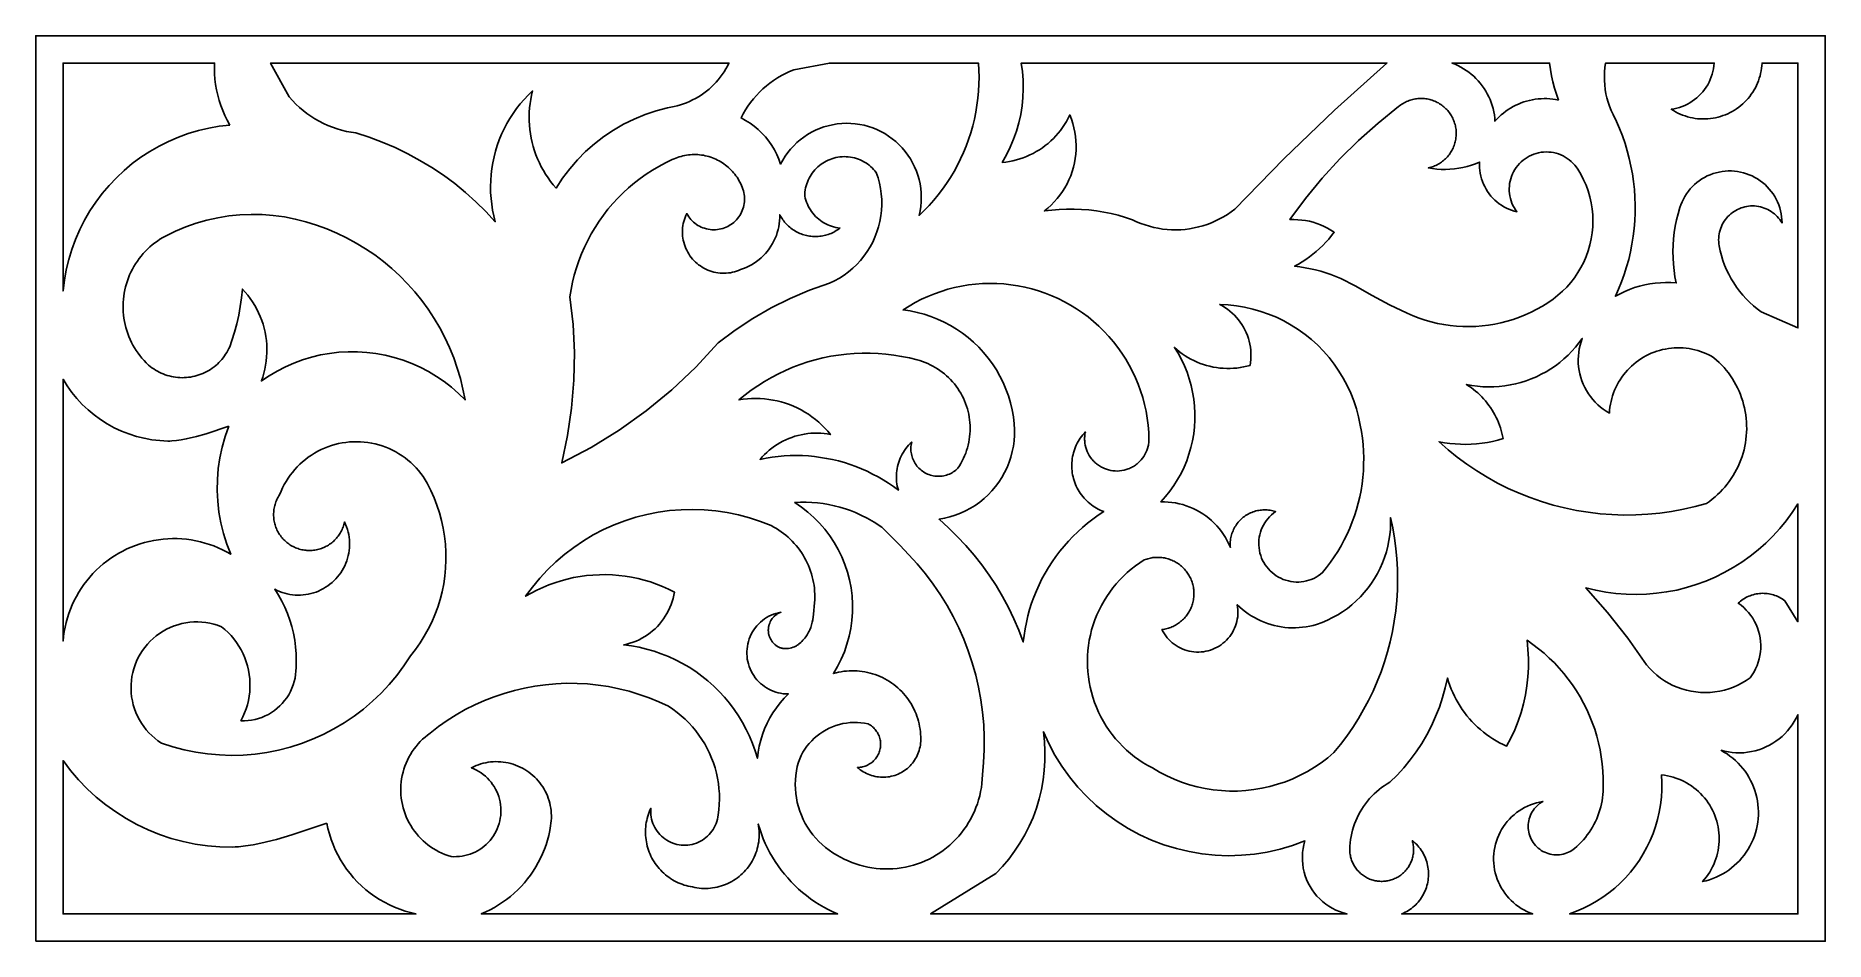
# Model space of a CAD drawing. Header units: centimetres. Extents: x -27 to -14.7, y 2.8 to 9.
import ezdxf

# ---------------------------------------------------------------- set-up
doc = ezdxf.new("R2010")
doc.units = ezdxf.units.CM
doc.header["$MEASUREMENT"] = 0
doc.layers.add('layer 1', color=7, linetype='Continuous')

msp = doc.modelspace()

# ---------------------------------------------------------------- linework, layer by layer
at = {"layer": 'layer 1', "color": 250}
for points, knots in [([(-26.99914, 2.79014), (-26.99914, 2.79014), (-14.72739, 2.79014), (-14.72739, 2.79014), (-14.72739, 2.79014), (-14.72739, 2.79014), (-14.72739, 9.00077), (-14.72739, 9.00077), (-14.72739, 9.00077), (-14.72739, 9.00077), (-26.99914, 9.00077), (-26.99914, 9.00077), (-26.99914, 9.00077), (-26.99914, 9.00077), (-26.99914, 2.79014), (-26.99914, 2.79014)], [0, 0, 0, 0, 0.2, 0.2, 0.2, 0.2, 0.4, 0.4, 0.4, 0.4, 0.6, 0.6, 0.6, 0.6, 1, 1, 1, 1]), ([(-25.66771, 8.38858), (-25.66771, 8.38858), (-25.74041, 8.3802), (-25.74041, 8.3802), (-25.74041, 8.3802), (-25.74041, 8.3802), (-25.81232, 8.36758), (-25.81232, 8.36758), (-25.81232, 8.36758), (-25.81232, 8.36758), (-25.88325, 8.35085), (-25.88325, 8.35085), (-25.88325, 8.35085), (-25.88325, 8.35085), (-25.95304, 8.33008), (-25.95304, 8.33008), (-25.95304, 8.33008), (-25.95304, 8.33008), (-26.02151, 8.30528), (-26.02151, 8.30528), (-26.02151, 8.30528), (-26.02151, 8.30528), (-26.08849, 8.27655), (-26.08849, 8.27655), (-26.08849, 8.27655), (-26.08849, 8.27655), (-26.15379, 8.24392), (-26.15379, 8.24392), (-26.15379, 8.24392), (-26.15379, 8.24392), (-26.21725, 8.20745), (-26.21725, 8.20745), (-26.21725, 8.20745), (-26.21725, 8.20745), (-26.27848, 8.16737), (-26.27848, 8.16737), (-26.27848, 8.16737), (-26.27848, 8.16737), (-26.33713, 8.12391), (-26.33713, 8.12391), (-26.33713, 8.12391), (-26.33713, 8.12391), (-26.39307, 8.07722), (-26.39307, 8.07722), (-26.39307, 8.07722), (-26.39307, 8.07722), (-26.44616, 8.02739), (-26.44616, 8.02739), (-26.44616, 8.02739), (-26.44616, 8.02739), (-26.49629, 7.97455), (-26.49629, 7.97455), (-26.49629, 7.97455), (-26.49629, 7.97455), (-26.5433, 7.91886), (-26.5433, 7.91886), (-26.5433, 7.91886), (-26.5433, 7.91886), (-26.58709, 7.86045), (-26.58709, 7.86045), (-26.58709, 7.86045), (-26.58709, 7.86045), (-26.62751, 7.79942), (-26.62751, 7.79942), (-26.62751, 7.79942), (-26.62751, 7.79942), (-26.66431, 7.73618), (-26.66431, 7.73618), (-26.66431, 7.73618), (-26.66431, 7.73618), (-26.69729, 7.67107), (-26.69729, 7.67107), (-26.69729, 7.67107), (-26.69729, 7.67107), (-26.72639, 7.60422), (-26.72639, 7.60422), (-26.72639, 7.60422), (-26.72639, 7.60422), (-26.75155, 7.53591), (-26.75155, 7.53591), (-26.75155, 7.53591), (-26.75155, 7.53591), (-26.7727, 7.46621), (-26.7727, 7.46621), (-26.7727, 7.46621), (-26.7727, 7.46621), (-26.78981, 7.39538), (-26.78981, 7.39538), (-26.78981, 7.39538), (-26.78981, 7.39538), (-26.8028, 7.32356), (-26.8028, 7.32356), (-26.8028, 7.32356), (-26.8028, 7.32356), (-26.81163, 7.25089), (-26.81163, 7.25089), (-26.81163, 7.25089), (-26.81163, 7.25089), (-26.81163, 8.81326), (-26.81163, 8.81326), (-26.81163, 8.81326), (-26.81163, 8.81326), (-25.77333, 8.81326), (-25.77333, 8.81326), (-25.77333, 8.81326), (-25.77333, 8.81326), (-25.7741, 8.77627), (-25.7741, 8.77627), (-25.7741, 8.77627), (-25.7741, 8.77627), (-25.77308, 8.73933), (-25.77308, 8.73933), (-25.77308, 8.73933), (-25.77308, 8.73933), (-25.77029, 8.70248), (-25.77029, 8.70248), (-25.77029, 8.70248), (-25.77029, 8.70248), (-25.76573, 8.66578), (-25.76573, 8.66578), (-25.76573, 8.66578), (-25.76573, 8.66578), (-25.75942, 8.62935), (-25.75942, 8.62935), (-25.75942, 8.62935), (-25.75942, 8.62935), (-25.75136, 8.59326), (-25.75136, 8.59326), (-25.75136, 8.59326), (-25.75136, 8.59326), (-25.74158, 8.55763), (-25.74158, 8.55763), (-25.74158, 8.55763), (-25.74158, 8.55763), (-25.73009, 8.52247), (-25.73009, 8.52247), (-25.73009, 8.52247), (-25.73009, 8.52247), (-25.71692, 8.48792), (-25.71692, 8.48792), (-25.71692, 8.48792), (-25.71692, 8.48792), (-25.70212, 8.45403), (-25.70212, 8.45403), (-25.70212, 8.45403), (-25.70212, 8.45403), (-25.68571, 8.42093), (-25.68571, 8.42093), (-25.68571, 8.42093), (-25.68571, 8.42093), (-25.66771, 8.38858), (-25.66771, 8.38858)], [0, 0, 0, 0, 0.02564103, 0.02564103, 0.02564103, 0.02564103, 0.05128205, 0.05128205, 0.05128205, 0.05128205, 0.07692308, 0.07692308, 0.07692308, 0.07692308, 0.1025641, 0.1025641, 0.1025641, 0.1025641, 0.12820513, 0.12820513, 0.12820513, 0.12820513, 0.15384615, 0.15384615, 0.15384615, 0.15384615, 0.17948718, 0.17948718, 0.17948718, 0.17948718, 0.20512821, 0.20512821, 0.20512821, 0.20512821, 0.23076923, 0.23076923, 0.23076923, 0.23076923, 0.25641026, 0.25641026, 0.25641026, 0.25641026, 0.28205128, 0.28205128, 0.28205128, 0.28205128, 0.30769231, 0.30769231, 0.30769231, 0.30769231, 0.33333333, 0.33333333, 0.33333333, 0.33333333, 0.35897436, 0.35897436, 0.35897436, 0.35897436, 0.38461538, 0.38461538, 0.38461538, 0.38461538, 0.41025641, 0.41025641, 0.41025641, 0.41025641, 0.43589744, 0.43589744, 0.43589744, 0.43589744, 0.46153846, 0.46153846, 0.46153846, 0.46153846, 0.48717949, 0.48717949, 0.48717949, 0.48717949, 0.51282051, 0.51282051, 0.51282051, 0.51282051, 0.53846154, 0.53846154, 0.53846154, 0.53846154, 0.56410256, 0.56410256, 0.56410256, 0.56410256, 0.58974359, 0.58974359, 0.58974359, 0.58974359, 0.61538462, 0.61538462, 0.61538462, 0.61538462, 0.64102564, 0.64102564, 0.64102564, 0.64102564, 0.66666667, 0.66666667, 0.66666667, 0.66666667, 0.69230769, 0.69230769, 0.69230769, 0.69230769, 0.71794872, 0.71794872, 0.71794872, 0.71794872, 0.74358974, 0.74358974, 0.74358974, 0.74358974, 0.76923077, 0.76923077, 0.76923077, 0.76923077, 0.79487179, 0.79487179, 0.79487179, 0.79487179, 0.82051282, 0.82051282, 0.82051282, 0.82051282, 0.84615385, 0.84615385, 0.84615385, 0.84615385, 0.87179487, 0.87179487, 0.87179487, 0.87179487, 0.8974359, 0.8974359, 0.8974359, 0.8974359, 0.92307692, 0.92307692, 0.92307692, 0.92307692, 0.94871795, 0.94871795, 0.94871795, 0.94871795, 1, 1, 1, 1]), ([(-23.85801, 7.76473), (-23.85801, 7.76473), (-23.84794, 7.72502), (-23.84794, 7.72502), (-23.84794, 7.72502), (-23.84794, 7.72502), (-23.9129, 7.79525), (-23.9129, 7.79525), (-23.9129, 7.79525), (-23.9129, 7.79525), (-23.98105, 7.86233), (-23.98105, 7.86233), (-23.98105, 7.86233), (-23.98105, 7.86233), (-24.05224, 7.92618), (-24.05224, 7.92618), (-24.05224, 7.92618), (-24.05224, 7.92618), (-24.1264, 7.9867), (-24.1264, 7.9867), (-24.1264, 7.9867), (-24.1264, 7.9867), (-24.20328, 8.04361), (-24.20328, 8.04361), (-24.20328, 8.04361), (-24.20328, 8.04361), (-24.28271, 8.09691), (-24.28271, 8.09691), (-24.28271, 8.09691), (-24.28271, 8.09691), (-24.36454, 8.14641), (-24.36454, 8.14641), (-24.36454, 8.14641), (-24.36454, 8.14641), (-24.44864, 8.19202), (-24.44864, 8.19202), (-24.44864, 8.19202), (-24.44864, 8.19202), (-24.53477, 8.2337), (-24.53477, 8.2337), (-24.53477, 8.2337), (-24.53477, 8.2337), (-24.62271, 8.27125), (-24.62271, 8.27125), (-24.62271, 8.27125), (-24.62271, 8.27125), (-24.71232, 8.30467), (-24.71232, 8.30467), (-24.71232, 8.30467), (-24.71232, 8.30467), (-24.80342, 8.33393), (-24.80342, 8.33393), (-24.80342, 8.33393), (-24.80342, 8.33393), (-24.83645, 8.33866), (-24.83645, 8.33866), (-24.83645, 8.33866), (-24.83645, 8.33866), (-24.86915, 8.34494), (-24.86915, 8.34494), (-24.86915, 8.34494), (-24.86915, 8.34494), (-24.90148, 8.35272), (-24.90148, 8.35272), (-24.90148, 8.35272), (-24.90148, 8.35272), (-24.9334, 8.36205), (-24.9334, 8.36205), (-24.9334, 8.36205), (-24.9334, 8.36205), (-24.96484, 8.37288), (-24.96484, 8.37288), (-24.96484, 8.37288), (-24.96484, 8.37288), (-24.99575, 8.38516), (-24.99575, 8.38516), (-24.99575, 8.38516), (-24.99575, 8.38516), (-25.02607, 8.39895), (-25.02607, 8.39895), (-25.02607, 8.39895), (-25.02607, 8.39895), (-25.05577, 8.41414), (-25.05577, 8.41414), (-25.05577, 8.41414), (-25.05577, 8.41414), (-25.08471, 8.43073), (-25.08471, 8.43073), (-25.08471, 8.43073), (-25.08471, 8.43073), (-25.11279, 8.44864), (-25.11279, 8.44864), (-25.11279, 8.44864), (-25.11279, 8.44864), (-25.13996, 8.46781), (-25.13996, 8.46781), (-25.13996, 8.46781), (-25.13996, 8.46781), (-25.16618, 8.48825), (-25.16618, 8.48825), (-25.16618, 8.48825), (-25.16618, 8.48825), (-25.19141, 8.50991), (-25.19141, 8.50991), (-25.19141, 8.50991), (-25.19141, 8.50991), (-25.2156, 8.53274), (-25.2156, 8.53274), (-25.2156, 8.53274), (-25.2156, 8.53274), (-25.23871, 8.55669), (-25.23871, 8.55669), (-25.23871, 8.55669), (-25.23871, 8.55669), (-25.2607, 8.58177), (-25.2607, 8.58177), (-25.2607, 8.58177), (-25.2607, 8.58177), (-25.3893, 8.81326), (-25.3893, 8.81326), (-25.3893, 8.81326), (-25.3893, 8.81326), (-22.24552, 8.81326), (-22.24552, 8.81326), (-22.24552, 8.81326), (-22.24552, 8.81326), (-22.2558, 8.7931), (-22.2558, 8.7931), (-22.2558, 8.7931), (-22.2558, 8.7931), (-22.26687, 8.77341), (-22.26687, 8.77341), (-22.26687, 8.77341), (-22.26687, 8.77341), (-22.27873, 8.75419), (-22.27873, 8.75419), (-22.27873, 8.75419), (-22.27873, 8.75419), (-22.29136, 8.73553), (-22.29136, 8.73553), (-22.29136, 8.73553), (-22.29136, 8.73553), (-22.30475, 8.71735), (-22.30475, 8.71735), (-22.30475, 8.71735), (-22.30475, 8.71735), (-22.31887, 8.69972), (-22.31887, 8.69972), (-22.31887, 8.69972), (-22.31887, 8.69972), (-22.33372, 8.6827), (-22.33372, 8.6827), (-22.33372, 8.6827), (-22.33372, 8.6827), (-22.34926, 8.66625), (-22.34926, 8.66625), (-22.34926, 8.66625), (-22.34926, 8.66625), (-22.36546, 8.65049), (-22.36546, 8.65049), (-22.36546, 8.65049), (-22.36546, 8.65049), (-22.38227, 8.6354), (-22.38227, 8.6354), (-22.38227, 8.6354), (-22.38227, 8.6354), (-22.39968, 8.62101), (-22.39968, 8.62101), (-22.39968, 8.62101), (-22.39968, 8.62101), (-22.41764, 8.60737), (-22.41764, 8.60737), (-22.41764, 8.60737), (-22.41764, 8.60737), (-22.43616, 8.59447), (-22.43616, 8.59447), (-22.43616, 8.59447), (-22.43616, 8.59447), (-22.45518, 8.58234), (-22.45518, 8.58234), (-22.45518, 8.58234), (-22.45518, 8.58234), (-22.47471, 8.57094), (-22.47471, 8.57094), (-22.47471, 8.57094), (-22.47471, 8.57094), (-22.49471, 8.5604), (-22.49471, 8.5604), (-22.49471, 8.5604), (-22.49471, 8.5604), (-22.51513, 8.55065), (-22.51513, 8.55065), (-22.51513, 8.55065), (-22.51513, 8.55065), (-22.53589, 8.54174), (-22.53589, 8.54174), (-22.53589, 8.54174), (-22.53589, 8.54174), (-22.55699, 8.53372), (-22.55699, 8.53372), (-22.55699, 8.53372), (-22.55699, 8.53372), (-22.57839, 8.52655), (-22.57839, 8.52655), (-22.57839, 8.52655), (-22.57839, 8.52655), (-22.60007, 8.52027), (-22.60007, 8.52027), (-22.60007, 8.52027), (-22.60007, 8.52027), (-22.62199, 8.51488), (-22.62199, 8.51488), (-22.62199, 8.51488), (-22.62199, 8.51488), (-22.64413, 8.51038), (-22.64413, 8.51038), (-22.64413, 8.51038), (-22.64413, 8.51038), (-22.66646, 8.50681), (-22.66646, 8.50681), (-22.66646, 8.50681), (-22.66646, 8.50681), (-22.74445, 8.48623), (-22.74445, 8.48623), (-22.74445, 8.48623), (-22.74445, 8.48623), (-22.82081, 8.46054), (-22.82081, 8.46054), (-22.82081, 8.46054), (-22.82081, 8.46054), (-22.89529, 8.42984), (-22.89529, 8.42984), (-22.89529, 8.42984), (-22.89529, 8.42984), (-22.96763, 8.39421), (-22.96763, 8.39421), (-22.96763, 8.39421), (-22.96763, 8.39421), (-23.03743, 8.3538), (-23.03743, 8.3538), (-23.03743, 8.3538), (-23.03743, 8.3538), (-23.10432, 8.30889), (-23.10432, 8.30889), (-23.10432, 8.30889), (-23.10432, 8.30889), (-23.16806, 8.25962), (-23.16806, 8.25962), (-23.16806, 8.25962), (-23.16806, 8.25962), (-23.22844, 8.20618), (-23.22844, 8.20618), (-23.22844, 8.20618), (-23.22844, 8.20618), (-23.28512, 8.1488), (-23.28512, 8.1488), (-23.28512, 8.1488), (-23.28512, 8.1488), (-23.3378, 8.08786), (-23.3378, 8.08786), (-23.3378, 8.08786), (-23.3378, 8.08786), (-23.38628, 8.0235), (-23.38628, 8.0235), (-23.38628, 8.0235), (-23.38628, 8.0235), (-23.43043, 7.95604), (-23.43043, 7.95604), (-23.43043, 7.95604), (-23.43043, 7.95604), (-23.44991, 7.97863), (-23.44991, 7.97863), (-23.44991, 7.97863), (-23.44991, 7.97863), (-23.46841, 8.00198), (-23.46841, 8.00198), (-23.46841, 8.00198), (-23.46841, 8.00198), (-23.48592, 8.02603), (-23.48592, 8.02603), (-23.48592, 8.02603), (-23.48592, 8.02603), (-23.50243, 8.05078), (-23.50243, 8.05078), (-23.50243, 8.05078), (-23.50243, 8.05078), (-23.5179, 8.07619), (-23.5179, 8.07619), (-23.5179, 8.07619), (-23.5179, 8.07619), (-23.53233, 8.10225), (-23.53233, 8.10225), (-23.53233, 8.10225), (-23.53233, 8.10225), (-23.54568, 8.12888), (-23.54568, 8.12888), (-23.54568, 8.12888), (-23.54568, 8.12888), (-23.55794, 8.15607), (-23.55794, 8.15607), (-23.55794, 8.15607), (-23.55794, 8.15607), (-23.56907, 8.18373), (-23.56907, 8.18373), (-23.56907, 8.18373), (-23.56907, 8.18373), (-23.57903, 8.21181), (-23.57903, 8.21181), (-23.57903, 8.21181), (-23.57903, 8.21181), (-23.58783, 8.24022), (-23.58783, 8.24022), (-23.58783, 8.24022), (-23.58783, 8.24022), (-23.59545, 8.269), (-23.59545, 8.269), (-23.59545, 8.269), (-23.59545, 8.269), (-23.60187, 8.29807), (-23.60187, 8.29807), (-23.60187, 8.29807), (-23.60187, 8.29807), (-23.60711, 8.32736), (-23.60711, 8.32736), (-23.60711, 8.32736), (-23.60711, 8.32736), (-23.61113, 8.35685), (-23.61113, 8.35685), (-23.61113, 8.35685), (-23.61113, 8.35685), (-23.61395, 8.38657), (-23.61395, 8.38657), (-23.61395, 8.38657), (-23.61395, 8.38657), (-23.61554, 8.41634), (-23.61554, 8.41634), (-23.61554, 8.41634), (-23.61554, 8.41634), (-23.61589, 8.44611), (-23.61589, 8.44611), (-23.61589, 8.44611), (-23.61589, 8.44611), (-23.61502, 8.47587), (-23.61502, 8.47587), (-23.61502, 8.47587), (-23.61502, 8.47587), (-23.61294, 8.50555), (-23.61294, 8.50555), (-23.61294, 8.50555), (-23.61294, 8.50555), (-23.60963, 8.53513), (-23.60963, 8.53513), (-23.60963, 8.53513), (-23.60963, 8.53513), (-23.60511, 8.56452), (-23.60511, 8.56452), (-23.60511, 8.56452), (-23.60511, 8.56452), (-23.59938, 8.59377), (-23.59938, 8.59377), (-23.59938, 8.59377), (-23.59938, 8.59377), (-23.59244, 8.62279), (-23.59244, 8.62279), (-23.59244, 8.62279), (-23.59244, 8.62279), (-23.62191, 8.59429), (-23.62191, 8.59429), (-23.62191, 8.59429), (-23.62191, 8.59429), (-23.65002, 8.56457), (-23.65002, 8.56457), (-23.65002, 8.56457), (-23.65002, 8.56457), (-23.67669, 8.53358), (-23.67669, 8.53358), (-23.67669, 8.53358), (-23.67669, 8.53358), (-23.70192, 8.50147), (-23.70192, 8.50147), (-23.70192, 8.50147), (-23.70192, 8.50147), (-23.72565, 8.46819), (-23.72565, 8.46819), (-23.72565, 8.46819), (-23.72565, 8.46819), (-23.74786, 8.43387), (-23.74786, 8.43387), (-23.74786, 8.43387), (-23.74786, 8.43387), (-23.7685, 8.39857), (-23.7685, 8.39857), (-23.7685, 8.39857), (-23.7685, 8.39857), (-23.78753, 8.36224), (-23.78753, 8.36224), (-23.78753, 8.36224), (-23.78753, 8.36224), (-23.80489, 8.32511), (-23.80489, 8.32511), (-23.80489, 8.32511), (-23.80489, 8.32511), (-23.82049, 8.28728), (-23.82049, 8.28728), (-23.82049, 8.28728), (-23.82049, 8.28728), (-23.83435, 8.24884), (-23.83435, 8.24884), (-23.83435, 8.24884), (-23.83435, 8.24884), (-23.84643, 8.20979), (-23.84643, 8.20979), (-23.84643, 8.20979), (-23.84643, 8.20979), (-23.85671, 8.17027), (-23.85671, 8.17027), (-23.85671, 8.17027), (-23.85671, 8.17027), (-23.86518, 8.13029), (-23.86518, 8.13029), (-23.86518, 8.13029), (-23.86518, 8.13029), (-23.87182, 8.08993), (-23.87182, 8.08993), (-23.87182, 8.08993), (-23.87182, 8.08993), (-23.87663, 8.04918), (-23.87663, 8.04918), (-23.87663, 8.04918), (-23.87663, 8.04918), (-23.87956, 8.00831), (-23.87956, 8.00831), (-23.87956, 8.00831), (-23.87956, 8.00831), (-23.88061, 7.96743), (-23.88061, 7.96743), (-23.88061, 7.96743), (-23.88061, 7.96743), (-23.87982, 7.92655), (-23.87982, 7.92655), (-23.87982, 7.92655), (-23.87982, 7.92655), (-23.87714, 7.88577), (-23.87714, 7.88577), (-23.87714, 7.88577), (-23.87714, 7.88577), (-23.87261, 7.84517), (-23.87261, 7.84517), (-23.87261, 7.84517), (-23.87261, 7.84517), (-23.86623, 7.80481), (-23.86623, 7.80481), (-23.86623, 7.80481), (-23.86623, 7.80481), (-23.85801, 7.76473), (-23.85801, 7.76473)], [0, 0, 0, 0, 0.00869565, 0.00869565, 0.00869565, 0.00869565, 0.0173913, 0.0173913, 0.0173913, 0.0173913, 0.02608696, 0.02608696, 0.02608696, 0.02608696, 0.03478261, 0.03478261, 0.03478261, 0.03478261, 0.04347826, 0.04347826, 0.04347826, 0.04347826, 0.05217391, 0.05217391, 0.05217391, 0.05217391, 0.06086957, 0.06086957, 0.06086957, 0.06086957, 0.06956522, 0.06956522, 0.06956522, 0.06956522, 0.07826087, 0.07826087, 0.07826087, 0.07826087, 0.08695652, 0.08695652, 0.08695652, 0.08695652, 0.09565217, 0.09565217, 0.09565217, 0.09565217, 0.10434783, 0.10434783, 0.10434783, 0.10434783, 0.11304348, 0.11304348, 0.11304348, 0.11304348, 0.12173913, 0.12173913, 0.12173913, 0.12173913, 0.13043478, 0.13043478, 0.13043478, 0.13043478, 0.13913043, 0.13913043, 0.13913043, 0.13913043, 0.14782609, 0.14782609, 0.14782609, 0.14782609, 0.15652174, 0.15652174, 0.15652174, 0.15652174, 0.16521739, 0.16521739, 0.16521739, 0.16521739, 0.17391304, 0.17391304, 0.17391304, 0.17391304, 0.1826087, 0.1826087, 0.1826087, 0.1826087, 0.19130435, 0.19130435, 0.19130435, 0.19130435, 0.2, 0.2, 0.2, 0.2, 0.20869565, 0.20869565, 0.20869565, 0.20869565, 0.2173913, 0.2173913, 0.2173913, 0.2173913, 0.22608696, 0.22608696, 0.22608696, 0.22608696, 0.23478261, 0.23478261, 0.23478261, 0.23478261, 0.24347826, 0.24347826, 0.24347826, 0.24347826, 0.25217391, 0.25217391, 0.25217391, 0.25217391, 0.26086957, 0.26086957, 0.26086957, 0.26086957, 0.26956522, 0.26956522, 0.26956522, 0.26956522, 0.27826087, 0.27826087, 0.27826087, 0.27826087, 0.28695652, 0.28695652, 0.28695652, 0.28695652, 0.29565217, 0.29565217, 0.29565217, 0.29565217, 0.30434783, 0.30434783, 0.30434783, 0.30434783, 0.31304348, 0.31304348, 0.31304348, 0.31304348, 0.32173913, 0.32173913, 0.32173913, 0.32173913, 0.33043478, 0.33043478, 0.33043478, 0.33043478, 0.33913043, 0.33913043, 0.33913043, 0.33913043, 0.34782609, 0.34782609, 0.34782609, 0.34782609, 0.35652174, 0.35652174, 0.35652174, 0.35652174, 0.36521739, 0.36521739, 0.36521739, 0.36521739, 0.37391304, 0.37391304, 0.37391304, 0.37391304, 0.3826087, 0.3826087, 0.3826087, 0.3826087, 0.39130435, 0.39130435, 0.39130435, 0.39130435, 0.4, 0.4, 0.4, 0.4, 0.40869565, 0.40869565, 0.40869565, 0.40869565, 0.4173913, 0.4173913, 0.4173913, 0.4173913, 0.42608696, 0.42608696, 0.42608696, 0.42608696, 0.43478261, 0.43478261, 0.43478261, 0.43478261, 0.44347826, 0.44347826, 0.44347826, 0.44347826, 0.45217391, 0.45217391, 0.45217391, 0.45217391, 0.46086957, 0.46086957, 0.46086957, 0.46086957, 0.46956522, 0.46956522, 0.46956522, 0.46956522, 0.47826087, 0.47826087, 0.47826087, 0.47826087, 0.48695652, 0.48695652, 0.48695652, 0.48695652, 0.49565217, 0.49565217, 0.49565217, 0.49565217, 0.50434783, 0.50434783, 0.50434783, 0.50434783, 0.51304348, 0.51304348, 0.51304348, 0.51304348, 0.52173913, 0.52173913, 0.52173913, 0.52173913, 0.53043478, 0.53043478, 0.53043478, 0.53043478, 0.53913043, 0.53913043, 0.53913043, 0.53913043, 0.54782609, 0.54782609, 0.54782609, 0.54782609, 0.55652174, 0.55652174, 0.55652174, 0.55652174, 0.56521739, 0.56521739, 0.56521739, 0.56521739, 0.57391304, 0.57391304, 0.57391304, 0.57391304, 0.5826087, 0.5826087, 0.5826087, 0.5826087, 0.59130435, 0.59130435, 0.59130435, 0.59130435, 0.6, 0.6, 0.6, 0.6, 0.60869565, 0.60869565, 0.60869565, 0.60869565, 0.6173913, 0.6173913, 0.6173913, 0.6173913, 0.62608696, 0.62608696, 0.62608696, 0.62608696, 0.63478261, 0.63478261, 0.63478261, 0.63478261, 0.64347826, 0.64347826, 0.64347826, 0.64347826, 0.65217391, 0.65217391, 0.65217391, 0.65217391, 0.66086957, 0.66086957, 0.66086957, 0.66086957, 0.66956522, 0.66956522, 0.66956522, 0.66956522, 0.67826087, 0.67826087, 0.67826087, 0.67826087, 0.68695652, 0.68695652, 0.68695652, 0.68695652, 0.69565217, 0.69565217, 0.69565217, 0.69565217, 0.70434783, 0.70434783, 0.70434783, 0.70434783, 0.71304348, 0.71304348, 0.71304348, 0.71304348, 0.72173913, 0.72173913, 0.72173913, 0.72173913, 0.73043478, 0.73043478, 0.73043478, 0.73043478, 0.73913043, 0.73913043, 0.73913043, 0.73913043, 0.74782609, 0.74782609, 0.74782609, 0.74782609, 0.75652174, 0.75652174, 0.75652174, 0.75652174, 0.76521739, 0.76521739, 0.76521739, 0.76521739, 0.77391304, 0.77391304, 0.77391304, 0.77391304, 0.7826087, 0.7826087, 0.7826087, 0.7826087, 0.79130435, 0.79130435, 0.79130435, 0.79130435, 0.8, 0.8, 0.8, 0.8, 0.80869565, 0.80869565, 0.80869565, 0.80869565, 0.8173913, 0.8173913, 0.8173913, 0.8173913, 0.82608696, 0.82608696, 0.82608696, 0.82608696, 0.83478261, 0.83478261, 0.83478261, 0.83478261, 0.84347826, 0.84347826, 0.84347826, 0.84347826, 0.85217391, 0.85217391, 0.85217391, 0.85217391, 0.86086957, 0.86086957, 0.86086957, 0.86086957, 0.86956522, 0.86956522, 0.86956522, 0.86956522, 0.87826087, 0.87826087, 0.87826087, 0.87826087, 0.88695652, 0.88695652, 0.88695652, 0.88695652, 0.89565217, 0.89565217, 0.89565217, 0.89565217, 0.90434783, 0.90434783, 0.90434783, 0.90434783, 0.91304348, 0.91304348, 0.91304348, 0.91304348, 0.92173913, 0.92173913, 0.92173913, 0.92173913, 0.93043478, 0.93043478, 0.93043478, 0.93043478, 0.93913043, 0.93913043, 0.93913043, 0.93913043, 0.94782609, 0.94782609, 0.94782609, 0.94782609, 0.95652174, 0.95652174, 0.95652174, 0.95652174, 0.96521739, 0.96521739, 0.96521739, 0.96521739, 0.97391304, 0.97391304, 0.97391304, 0.97391304, 0.9826087, 0.9826087, 0.9826087, 0.9826087, 1, 1, 1, 1]), ([(-20.87321, 7.83753), (-20.87321, 7.83753), (-20.90664, 7.80265), (-20.90664, 7.80265), (-20.90664, 7.80265), (-20.90664, 7.80265), (-20.94139, 7.76904), (-20.94139, 7.76904), (-20.94139, 7.76904), (-20.94139, 7.76904), (-20.9348, 7.79979), (-20.9348, 7.79979), (-20.9348, 7.79979), (-20.9348, 7.79979), (-20.93016, 7.83069), (-20.93016, 7.83069), (-20.93016, 7.83069), (-20.93016, 7.83069), (-20.92743, 7.86167), (-20.92743, 7.86167), (-20.92743, 7.86167), (-20.92743, 7.86167), (-20.92659, 7.89261), (-20.92659, 7.89261), (-20.92659, 7.89261), (-20.92659, 7.89261), (-20.92763, 7.92341), (-20.92763, 7.92341), (-20.92763, 7.92341), (-20.92763, 7.92341), (-20.93051, 7.95402), (-20.93051, 7.95402), (-20.93051, 7.95402), (-20.93051, 7.95402), (-20.93523, 7.98436), (-20.93523, 7.98436), (-20.93523, 7.98436), (-20.93523, 7.98436), (-20.94176, 8.01436), (-20.94176, 8.01436), (-20.94176, 8.01436), (-20.94176, 8.01436), (-20.95008, 8.04389), (-20.95008, 8.04389), (-20.95008, 8.04389), (-20.95008, 8.04389), (-20.96017, 8.07286), (-20.96017, 8.07286), (-20.96017, 8.07286), (-20.96017, 8.07286), (-20.97201, 8.10127), (-20.97201, 8.10127), (-20.97201, 8.10127), (-20.97201, 8.10127), (-20.98558, 8.12893), (-20.98558, 8.12893), (-20.98558, 8.12893), (-20.98558, 8.12893), (-21.00085, 8.15583), (-21.00085, 8.15583), (-21.00085, 8.15583), (-21.00085, 8.15583), (-21.01781, 8.1819), (-21.01781, 8.1819), (-21.01781, 8.1819), (-21.01781, 8.1819), (-21.03643, 8.20698), (-21.03643, 8.20698), (-21.03643, 8.20698), (-21.03643, 8.20698), (-21.0567, 8.23107), (-21.0567, 8.23107), (-21.0567, 8.23107), (-21.0567, 8.23107), (-21.0784, 8.25381), (-21.0784, 8.25381), (-21.0784, 8.25381), (-21.0784, 8.25381), (-21.10132, 8.27509), (-21.10132, 8.27509), (-21.10132, 8.27509), (-21.10132, 8.27509), (-21.12536, 8.29478), (-21.12536, 8.29478), (-21.12536, 8.29478), (-21.12536, 8.29478), (-21.15044, 8.31292), (-21.15044, 8.31292), (-21.15044, 8.31292), (-21.15044, 8.31292), (-21.17648, 8.32943), (-21.17648, 8.32943), (-21.17648, 8.32943), (-21.17648, 8.32943), (-21.2034, 8.34429), (-21.2034, 8.34429), (-21.2034, 8.34429), (-21.2034, 8.34429), (-21.23112, 8.35746), (-21.23112, 8.35746), (-21.23112, 8.35746), (-21.23112, 8.35746), (-21.25957, 8.36899), (-21.25957, 8.36899), (-21.25957, 8.36899), (-21.25957, 8.36899), (-21.28865, 8.37874), (-21.28865, 8.37874), (-21.28865, 8.37874), (-21.28865, 8.37874), (-21.31829, 8.38676), (-21.31829, 8.38676), (-21.31829, 8.38676), (-21.31829, 8.38676), (-21.34842, 8.39295), (-21.34842, 8.39295), (-21.34842, 8.39295), (-21.34842, 8.39295), (-21.37893, 8.39735), (-21.37893, 8.39735), (-21.37893, 8.39735), (-21.37893, 8.39735), (-21.40977, 8.39989), (-21.40977, 8.39989), (-21.40977, 8.39989), (-21.40977, 8.39989), (-21.44084, 8.40059), (-21.44084, 8.40059), (-21.44084, 8.40059), (-21.44084, 8.40059), (-21.47207, 8.39932), (-21.47207, 8.39932), (-21.47207, 8.39932), (-21.47207, 8.39932), (-21.50337, 8.39613), (-21.50337, 8.39613), (-21.50337, 8.39613), (-21.50337, 8.39613), (-21.53442, 8.39107), (-21.53442, 8.39107), (-21.53442, 8.39107), (-21.53442, 8.39107), (-21.56489, 8.38408), (-21.56489, 8.38408), (-21.56489, 8.38408), (-21.56489, 8.38408), (-21.5947, 8.37532), (-21.5947, 8.37532), (-21.5947, 8.37532), (-21.5947, 8.37532), (-21.62381, 8.36482), (-21.62381, 8.36482), (-21.62381, 8.36482), (-21.62381, 8.36482), (-21.65212, 8.35263), (-21.65212, 8.35263), (-21.65212, 8.35263), (-21.65212, 8.35263), (-21.67958, 8.33876), (-21.67958, 8.33876), (-21.67958, 8.33876), (-21.67958, 8.33876), (-21.7061, 8.32328), (-21.7061, 8.32328), (-21.7061, 8.32328), (-21.7061, 8.32328), (-21.73163, 8.30627), (-21.73163, 8.30627), (-21.73163, 8.30627), (-21.73163, 8.30627), (-21.75608, 8.28775), (-21.75608, 8.28775), (-21.75608, 8.28775), (-21.75608, 8.28775), (-21.77939, 8.26778), (-21.77939, 8.26778), (-21.77939, 8.26778), (-21.77939, 8.26778), (-21.80151, 8.2464), (-21.80151, 8.2464), (-21.80151, 8.2464), (-21.80151, 8.2464), (-21.82233, 8.22367), (-21.82233, 8.22367), (-21.82233, 8.22367), (-21.82233, 8.22367), (-21.84181, 8.19962), (-21.84181, 8.19962), (-21.84181, 8.19962), (-21.84181, 8.19962), (-21.85987, 8.17431), (-21.85987, 8.17431), (-21.85987, 8.17431), (-21.85987, 8.17431), (-21.87645, 8.14782), (-21.87645, 8.14782), (-21.87645, 8.14782), (-21.87645, 8.14782), (-21.89146, 8.12016), (-21.89146, 8.12016), (-21.89146, 8.12016), (-21.89146, 8.12016), (-21.90338, 8.15391), (-21.90338, 8.15391), (-21.90338, 8.15391), (-21.90338, 8.15391), (-21.91751, 8.18668), (-21.91751, 8.18668), (-21.91751, 8.18668), (-21.91751, 8.18668), (-21.93377, 8.21851), (-21.93377, 8.21851), (-21.93377, 8.21851), (-21.93377, 8.21851), (-21.95216, 8.24917), (-21.95216, 8.24917), (-21.95216, 8.24917), (-21.95216, 8.24917), (-21.97254, 8.27856), (-21.97254, 8.27856), (-21.97254, 8.27856), (-21.97254, 8.27856), (-21.99483, 8.3065), (-21.99483, 8.3065), (-21.99483, 8.3065), (-21.99483, 8.3065), (-22.0189, 8.33285), (-22.0189, 8.33285), (-22.0189, 8.33285), (-22.0189, 8.33285), (-22.04472, 8.3576), (-22.04472, 8.3576), (-22.04472, 8.3576), (-22.04472, 8.3576), (-22.07213, 8.38057), (-22.07213, 8.38057), (-22.07213, 8.38057), (-22.07213, 8.38057), (-22.10097, 8.40166), (-22.10097, 8.40166), (-22.10097, 8.40166), (-22.10097, 8.40166), (-22.13115, 8.42074), (-22.13115, 8.42074), (-22.13115, 8.42074), (-22.13115, 8.42074), (-22.16257, 8.43781), (-22.16257, 8.43781), (-22.16257, 8.43781), (-22.16257, 8.43781), (-22.14795, 8.46556), (-22.14795, 8.46556), (-22.14795, 8.46556), (-22.14795, 8.46556), (-22.1321, 8.49256), (-22.1321, 8.49256), (-22.1321, 8.49256), (-22.1321, 8.49256), (-22.11503, 8.51877), (-22.11503, 8.51877), (-22.11503, 8.51877), (-22.11503, 8.51877), (-22.09677, 8.54413), (-22.09677, 8.54413), (-22.09677, 8.54413), (-22.09677, 8.54413), (-22.07738, 8.56865), (-22.07738, 8.56865), (-22.07738, 8.56865), (-22.07738, 8.56865), (-22.05685, 8.59222), (-22.05685, 8.59222), (-22.05685, 8.59222), (-22.05685, 8.59222), (-22.03523, 8.61487), (-22.03523, 8.61487), (-22.03523, 8.61487), (-22.03523, 8.61487), (-22.01256, 8.63653), (-22.01256, 8.63653), (-22.01256, 8.63653), (-22.01256, 8.63653), (-21.9889, 8.6571), (-21.9889, 8.6571), (-21.9889, 8.6571), (-21.9889, 8.6571), (-21.96436, 8.67656), (-21.96436, 8.67656), (-21.96436, 8.67656), (-21.96436, 8.67656), (-21.93898, 8.69479), (-21.93898, 8.69479), (-21.93898, 8.69479), (-21.93898, 8.69479), (-21.9128, 8.71186), (-21.9128, 8.71186), (-21.9128, 8.71186), (-21.9128, 8.71186), (-21.88584, 8.7277), (-21.88584, 8.7277), (-21.88584, 8.7277), (-21.88584, 8.7277), (-21.85819, 8.74228), (-21.85819, 8.74228), (-21.85819, 8.74228), (-21.85819, 8.74228), (-21.82985, 8.75555), (-21.82985, 8.75555), (-21.82985, 8.75555), (-21.82985, 8.75555), (-21.80088, 8.76755), (-21.80088, 8.76755), (-21.80088, 8.76755), (-21.80088, 8.76755), (-21.55614, 8.81326), (-21.55614, 8.81326), (-21.55614, 8.81326), (-21.55614, 8.81326), (-20.53433, 8.81326), (-20.53433, 8.81326), (-20.53433, 8.81326), (-20.53433, 8.81326), (-20.53152, 8.76497), (-20.53152, 8.76497), (-20.53152, 8.76497), (-20.53152, 8.76497), (-20.53051, 8.71669), (-20.53051, 8.71669), (-20.53051, 8.71669), (-20.53051, 8.71669), (-20.53131, 8.6684), (-20.53131, 8.6684), (-20.53131, 8.6684), (-20.53131, 8.6684), (-20.5339, 8.62021), (-20.5339, 8.62021), (-20.5339, 8.62021), (-20.5339, 8.62021), (-20.5383, 8.57216), (-20.5383, 8.57216), (-20.5383, 8.57216), (-20.5383, 8.57216), (-20.54449, 8.5243), (-20.54449, 8.5243), (-20.54449, 8.5243), (-20.54449, 8.5243), (-20.55248, 8.47667), (-20.55248, 8.47667), (-20.55248, 8.47667), (-20.55248, 8.47667), (-20.56224, 8.42927), (-20.56224, 8.42927), (-20.56224, 8.42927), (-20.56224, 8.42927), (-20.57378, 8.38235), (-20.57378, 8.38235), (-20.57378, 8.38235), (-20.57378, 8.38235), (-20.58705, 8.33589), (-20.58705, 8.33589), (-20.58705, 8.33589), (-20.58705, 8.33589), (-20.60204, 8.29), (-20.60204, 8.29), (-20.60204, 8.29), (-20.60204, 8.29), (-20.61871, 8.24472), (-20.61871, 8.24472), (-20.61871, 8.24472), (-20.61871, 8.24472), (-20.63708, 8.20009), (-20.63708, 8.20009), (-20.63708, 8.20009), (-20.63708, 8.20009), (-20.65711, 8.15616), (-20.65711, 8.15616), (-20.65711, 8.15616), (-20.65711, 8.15616), (-20.67878, 8.11299), (-20.67878, 8.11299), (-20.67878, 8.11299), (-20.67878, 8.11299), (-20.70207, 8.07061), (-20.70207, 8.07061), (-20.70207, 8.07061), (-20.70207, 8.07061), (-20.72693, 8.02912), (-20.72693, 8.02912), (-20.72693, 8.02912), (-20.72693, 8.02912), (-20.7533, 7.98867), (-20.7533, 7.98867), (-20.7533, 7.98867), (-20.7533, 7.98867), (-20.78115, 7.94919), (-20.78115, 7.94919), (-20.78115, 7.94919), (-20.78115, 7.94919), (-20.81044, 7.91085), (-20.81044, 7.91085), (-20.81044, 7.91085), (-20.81044, 7.91085), (-20.84113, 7.87363), (-20.84113, 7.87363), (-20.84113, 7.87363), (-20.84113, 7.87363), (-20.87321, 7.83753), (-20.87321, 7.83753)], [0, 0, 0, 0, 0.00970874, 0.00970874, 0.00970874, 0.00970874, 0.01941748, 0.01941748, 0.01941748, 0.01941748, 0.02912621, 0.02912621, 0.02912621, 0.02912621, 0.03883495, 0.03883495, 0.03883495, 0.03883495, 0.04854369, 0.04854369, 0.04854369, 0.04854369, 0.05825243, 0.05825243, 0.05825243, 0.05825243, 0.06796117, 0.06796117, 0.06796117, 0.06796117, 0.0776699, 0.0776699, 0.0776699, 0.0776699, 0.08737864, 0.08737864, 0.08737864, 0.08737864, 0.09708738, 0.09708738, 0.09708738, 0.09708738, 0.10679612, 0.10679612, 0.10679612, 0.10679612, 0.11650485, 0.11650485, 0.11650485, 0.11650485, 0.12621359, 0.12621359, 0.12621359, 0.12621359, 0.13592233, 0.13592233, 0.13592233, 0.13592233, 0.14563107, 0.14563107, 0.14563107, 0.14563107, 0.15533981, 0.15533981, 0.15533981, 0.15533981, 0.16504854, 0.16504854, 0.16504854, 0.16504854, 0.17475728, 0.17475728, 0.17475728, 0.17475728, 0.18446602, 0.18446602, 0.18446602, 0.18446602, 0.19417476, 0.19417476, 0.19417476, 0.19417476, 0.2038835, 0.2038835, 0.2038835, 0.2038835, 0.21359223, 0.21359223, 0.21359223, 0.21359223, 0.22330097, 0.22330097, 0.22330097, 0.22330097, 0.23300971, 0.23300971, 0.23300971, 0.23300971, 0.24271845, 0.24271845, 0.24271845, 0.24271845, 0.25242718, 0.25242718, 0.25242718, 0.25242718, 0.26213592, 0.26213592, 0.26213592, 0.26213592, 0.27184466, 0.27184466, 0.27184466, 0.27184466, 0.2815534, 0.2815534, 0.2815534, 0.2815534, 0.29126214, 0.29126214, 0.29126214, 0.29126214, 0.30097087, 0.30097087, 0.30097087, 0.30097087, 0.31067961, 0.31067961, 0.31067961, 0.31067961, 0.32038835, 0.32038835, 0.32038835, 0.32038835, 0.33009709, 0.33009709, 0.33009709, 0.33009709, 0.33980583, 0.33980583, 0.33980583, 0.33980583, 0.34951456, 0.34951456, 0.34951456, 0.34951456, 0.3592233, 0.3592233, 0.3592233, 0.3592233, 0.36893204, 0.36893204, 0.36893204, 0.36893204, 0.37864078, 0.37864078, 0.37864078, 0.37864078, 0.38834951, 0.38834951, 0.38834951, 0.38834951, 0.39805825, 0.39805825, 0.39805825, 0.39805825, 0.40776699, 0.40776699, 0.40776699, 0.40776699, 0.41747573, 0.41747573, 0.41747573, 0.41747573, 0.42718447, 0.42718447, 0.42718447, 0.42718447, 0.4368932, 0.4368932, 0.4368932, 0.4368932, 0.44660194, 0.44660194, 0.44660194, 0.44660194, 0.45631068, 0.45631068, 0.45631068, 0.45631068, 0.46601942, 0.46601942, 0.46601942, 0.46601942, 0.47572816, 0.47572816, 0.47572816, 0.47572816, 0.48543689, 0.48543689, 0.48543689, 0.48543689, 0.49514563, 0.49514563, 0.49514563, 0.49514563, 0.50485437, 0.50485437, 0.50485437, 0.50485437, 0.51456311, 0.51456311, 0.51456311, 0.51456311, 0.52427184, 0.52427184, 0.52427184, 0.52427184, 0.53398058, 0.53398058, 0.53398058, 0.53398058, 0.54368932, 0.54368932, 0.54368932, 0.54368932, 0.55339806, 0.55339806, 0.55339806, 0.55339806, 0.5631068, 0.5631068, 0.5631068, 0.5631068, 0.57281553, 0.57281553, 0.57281553, 0.57281553, 0.58252427, 0.58252427, 0.58252427, 0.58252427, 0.59223301, 0.59223301, 0.59223301, 0.59223301, 0.60194175, 0.60194175, 0.60194175, 0.60194175, 0.61165049, 0.61165049, 0.61165049, 0.61165049, 0.62135922, 0.62135922, 0.62135922, 0.62135922, 0.63106796, 0.63106796, 0.63106796, 0.63106796, 0.6407767, 0.6407767, 0.6407767, 0.6407767, 0.65048544, 0.65048544, 0.65048544, 0.65048544, 0.66019417, 0.66019417, 0.66019417, 0.66019417, 0.66990291, 0.66990291, 0.66990291, 0.66990291, 0.67961165, 0.67961165, 0.67961165, 0.67961165, 0.68932039, 0.68932039, 0.68932039, 0.68932039, 0.69902913, 0.69902913, 0.69902913, 0.69902913, 0.70873786, 0.70873786, 0.70873786, 0.70873786, 0.7184466, 0.7184466, 0.7184466, 0.7184466, 0.72815534, 0.72815534, 0.72815534, 0.72815534, 0.73786408, 0.73786408, 0.73786408, 0.73786408, 0.74757282, 0.74757282, 0.74757282, 0.74757282, 0.75728155, 0.75728155, 0.75728155, 0.75728155, 0.76699029, 0.76699029, 0.76699029, 0.76699029, 0.77669903, 0.77669903, 0.77669903, 0.77669903, 0.78640777, 0.78640777, 0.78640777, 0.78640777, 0.7961165, 0.7961165, 0.7961165, 0.7961165, 0.80582524, 0.80582524, 0.80582524, 0.80582524, 0.81553398, 0.81553398, 0.81553398, 0.81553398, 0.82524272, 0.82524272, 0.82524272, 0.82524272, 0.83495146, 0.83495146, 0.83495146, 0.83495146, 0.84466019, 0.84466019, 0.84466019, 0.84466019, 0.85436893, 0.85436893, 0.85436893, 0.85436893, 0.86407767, 0.86407767, 0.86407767, 0.86407767, 0.87378641, 0.87378641, 0.87378641, 0.87378641, 0.88349515, 0.88349515, 0.88349515, 0.88349515, 0.89320388, 0.89320388, 0.89320388, 0.89320388, 0.90291262, 0.90291262, 0.90291262, 0.90291262, 0.91262136, 0.91262136, 0.91262136, 0.91262136, 0.9223301, 0.9223301, 0.9223301, 0.9223301, 0.93203883, 0.93203883, 0.93203883, 0.93203883, 0.94174757, 0.94174757, 0.94174757, 0.94174757, 0.95145631, 0.95145631, 0.95145631, 0.95145631, 0.96116505, 0.96116505, 0.96116505, 0.96116505, 0.97087379, 0.97087379, 0.97087379, 0.97087379, 0.98058252, 0.98058252, 0.98058252, 0.98058252, 1, 1, 1, 1]), ([(-18.44003, 8.15766), (-18.44003, 8.15766), (-18.77676, 7.81236), (-18.77676, 7.81236), (-18.77676, 7.81236), (-18.77676, 7.81236), (-18.80152, 7.79356), (-18.80152, 7.79356), (-18.80152, 7.79356), (-18.80152, 7.79356), (-18.82709, 7.77603), (-18.82709, 7.77603), (-18.82709, 7.77603), (-18.82709, 7.77603), (-18.85345, 7.75966), (-18.85345, 7.75966), (-18.85345, 7.75966), (-18.85345, 7.75966), (-18.88053, 7.74462), (-18.88053, 7.74462), (-18.88053, 7.74462), (-18.88053, 7.74462), (-18.90829, 7.73088), (-18.90829, 7.73088), (-18.90829, 7.73088), (-18.90829, 7.73088), (-18.93668, 7.71846), (-18.93668, 7.71846), (-18.93668, 7.71846), (-18.93668, 7.71846), (-18.96568, 7.70735), (-18.96568, 7.70735), (-18.96568, 7.70735), (-18.96568, 7.70735), (-18.9952, 7.69765), (-18.9952, 7.69765), (-18.9952, 7.69765), (-18.9952, 7.69765), (-19.02515, 7.68935), (-19.02515, 7.68935), (-19.02515, 7.68935), (-19.02515, 7.68935), (-19.05541, 7.68246), (-19.05541, 7.68246), (-19.05541, 7.68246), (-19.05541, 7.68246), (-19.08593, 7.67707), (-19.08593, 7.67707), (-19.08593, 7.67707), (-19.08593, 7.67707), (-19.11666, 7.67308), (-19.11666, 7.67308), (-19.11666, 7.67308), (-19.11666, 7.67308), (-19.14754, 7.67059), (-19.14754, 7.67059), (-19.14754, 7.67059), (-19.14754, 7.67059), (-19.17852, 7.66952), (-19.17852, 7.66952), (-19.17852, 7.66952), (-19.17852, 7.66952), (-19.20955, 7.66994), (-19.20955, 7.66994), (-19.20955, 7.66994), (-19.20955, 7.66994), (-19.24057, 7.67186), (-19.24057, 7.67186), (-19.24057, 7.67186), (-19.24057, 7.67186), (-19.27147, 7.67519), (-19.27147, 7.67519), (-19.27147, 7.67519), (-19.27147, 7.67519), (-19.30214, 7.68002), (-19.30214, 7.68002), (-19.30214, 7.68002), (-19.30214, 7.68002), (-19.33249, 7.6863), (-19.33249, 7.6863), (-19.33249, 7.6863), (-19.33249, 7.6863), (-19.3625, 7.69394), (-19.3625, 7.69394), (-19.3625, 7.69394), (-19.3625, 7.69394), (-19.39212, 7.70303), (-19.39212, 7.70303), (-19.39212, 7.70303), (-19.39212, 7.70303), (-19.42129, 7.71354), (-19.42129, 7.71354), (-19.42129, 7.71354), (-19.42129, 7.71354), (-19.44997, 7.7254), (-19.44997, 7.7254), (-19.44997, 7.7254), (-19.44997, 7.7254), (-19.47809, 7.73862), (-19.47809, 7.73862), (-19.47809, 7.73862), (-19.47809, 7.73862), (-19.52655, 7.75493), (-19.52655, 7.75493), (-19.52655, 7.75493), (-19.52655, 7.75493), (-19.57562, 7.76928), (-19.57562, 7.76928), (-19.57562, 7.76928), (-19.57562, 7.76928), (-19.62523, 7.78156), (-19.62523, 7.78156), (-19.62523, 7.78156), (-19.62523, 7.78156), (-19.67532, 7.79182), (-19.67532, 7.79182), (-19.67532, 7.79182), (-19.67532, 7.79182), (-19.72579, 7.80003), (-19.72579, 7.80003), (-19.72579, 7.80003), (-19.72579, 7.80003), (-19.77653, 7.80622), (-19.77653, 7.80622), (-19.77653, 7.80622), (-19.77653, 7.80622), (-19.82749, 7.81029), (-19.82749, 7.81029), (-19.82749, 7.81029), (-19.82749, 7.81029), (-19.87857, 7.81226), (-19.87857, 7.81226), (-19.87857, 7.81226), (-19.87857, 7.81226), (-19.92971, 7.81217), (-19.92971, 7.81217), (-19.92971, 7.81217), (-19.92971, 7.81217), (-19.98078, 7.81001), (-19.98078, 7.81001), (-19.98078, 7.81001), (-19.98078, 7.81001), (-20.03171, 7.80575), (-20.03171, 7.80575), (-20.03171, 7.80575), (-20.03171, 7.80575), (-20.08246, 7.79942), (-20.08246, 7.79942), (-20.08246, 7.79942), (-20.08246, 7.79942), (-20.05873, 7.81873), (-20.05873, 7.81873), (-20.05873, 7.81873), (-20.05873, 7.81873), (-20.03614, 7.83927), (-20.03614, 7.83927), (-20.03614, 7.83927), (-20.03614, 7.83927), (-20.01476, 7.86092), (-20.01476, 7.86092), (-20.01476, 7.86092), (-20.01476, 7.86092), (-19.99459, 7.88375), (-19.99459, 7.88375), (-19.99459, 7.88375), (-19.99459, 7.88375), (-19.9757, 7.90761), (-19.9757, 7.90761), (-19.9757, 7.90761), (-19.9757, 7.90761), (-19.95813, 7.93251), (-19.95813, 7.93251), (-19.95813, 7.93251), (-19.95813, 7.93251), (-19.94191, 7.95838), (-19.94191, 7.95838), (-19.94191, 7.95838), (-19.94191, 7.95838), (-19.92711, 7.98511), (-19.92711, 7.98511), (-19.92711, 7.98511), (-19.92711, 7.98511), (-19.91378, 8.01267), (-19.91378, 8.01267), (-19.91378, 8.01267), (-19.91378, 8.01267), (-19.90201, 8.0408), (-19.90201, 8.0408), (-19.90201, 8.0408), (-19.90201, 8.0408), (-19.89182, 8.06953), (-19.89182, 8.06953), (-19.89182, 8.06953), (-19.89182, 8.06953), (-19.88321, 8.09874), (-19.88321, 8.09874), (-19.88321, 8.09874), (-19.88321, 8.09874), (-19.87621, 8.12837), (-19.87621, 8.12837), (-19.87621, 8.12837), (-19.87621, 8.12837), (-19.87083, 8.15837), (-19.87083, 8.15837), (-19.87083, 8.15837), (-19.87083, 8.15837), (-19.86709, 8.18865), (-19.86709, 8.18865), (-19.86709, 8.18865), (-19.86709, 8.18865), (-19.86501, 8.21912), (-19.86501, 8.21912), (-19.86501, 8.21912), (-19.86501, 8.21912), (-19.8646, 8.24973), (-19.8646, 8.24973), (-19.8646, 8.24973), (-19.8646, 8.24973), (-19.86587, 8.2802), (-19.86587, 8.2802), (-19.86587, 8.2802), (-19.86587, 8.2802), (-19.86879, 8.31053), (-19.86879, 8.31053), (-19.86879, 8.31053), (-19.86879, 8.31053), (-19.87336, 8.34063), (-19.87336, 8.34063), (-19.87336, 8.34063), (-19.87336, 8.34063), (-19.87956, 8.37045), (-19.87956, 8.37045), (-19.87956, 8.37045), (-19.87956, 8.37045), (-19.88739, 8.39989), (-19.88739, 8.39989), (-19.88739, 8.39989), (-19.88739, 8.39989), (-19.89682, 8.4289), (-19.89682, 8.4289), (-19.89682, 8.4289), (-19.89682, 8.4289), (-19.90786, 8.45745), (-19.90786, 8.45745), (-19.90786, 8.45745), (-19.90786, 8.45745), (-19.91881, 8.43528), (-19.91881, 8.43528), (-19.91881, 8.43528), (-19.91881, 8.43528), (-19.9307, 8.41362), (-19.9307, 8.41362), (-19.9307, 8.41362), (-19.9307, 8.41362), (-19.9435, 8.39252), (-19.9435, 8.39252), (-19.9435, 8.39252), (-19.9435, 8.39252), (-19.95721, 8.37199), (-19.95721, 8.37199), (-19.95721, 8.37199), (-19.95721, 8.37199), (-19.97179, 8.35211), (-19.97179, 8.35211), (-19.97179, 8.35211), (-19.97179, 8.35211), (-19.98724, 8.33285), (-19.98724, 8.33285), (-19.98724, 8.33285), (-19.98724, 8.33285), (-20.00351, 8.31428), (-20.00351, 8.31428), (-20.00351, 8.31428), (-20.00351, 8.31428), (-20.02062, 8.29638), (-20.02062, 8.29638), (-20.02062, 8.29638), (-20.02062, 8.29638), (-20.03848, 8.27926), (-20.03848, 8.27926), (-20.03848, 8.27926), (-20.03848, 8.27926), (-20.05704, 8.26295), (-20.05704, 8.26295), (-20.05704, 8.26295), (-20.05704, 8.26295), (-20.07627, 8.24748), (-20.07627, 8.24748), (-20.07627, 8.24748), (-20.07627, 8.24748), (-20.09616, 8.2329), (-20.09616, 8.2329), (-20.09616, 8.2329), (-20.09616, 8.2329), (-20.11666, 8.21917), (-20.11666, 8.21917), (-20.11666, 8.21917), (-20.11666, 8.21917), (-20.13774, 8.20632), (-20.13774, 8.20632), (-20.13774, 8.20632), (-20.13774, 8.20632), (-20.15939, 8.19442), (-20.15939, 8.19442), (-20.15939, 8.19442), (-20.15939, 8.19442), (-20.18155, 8.18344), (-20.18155, 8.18344), (-20.18155, 8.18344), (-20.18155, 8.18344), (-20.20418, 8.17346), (-20.20418, 8.17346), (-20.20418, 8.17346), (-20.20418, 8.17346), (-20.2272, 8.16446), (-20.2272, 8.16446), (-20.2272, 8.16446), (-20.2272, 8.16446), (-20.25055, 8.15649), (-20.25055, 8.15649), (-20.25055, 8.15649), (-20.25055, 8.15649), (-20.27423, 8.14955), (-20.27423, 8.14955), (-20.27423, 8.14955), (-20.27423, 8.14955), (-20.29817, 8.14365), (-20.29817, 8.14365), (-20.29817, 8.14365), (-20.29817, 8.14365), (-20.32237, 8.13877), (-20.32237, 8.13877), (-20.32237, 8.13877), (-20.32237, 8.13877), (-20.34679, 8.13497), (-20.34679, 8.13497), (-20.34679, 8.13497), (-20.34679, 8.13497), (-20.37137, 8.13221), (-20.37137, 8.13221), (-20.37137, 8.13221), (-20.37137, 8.13221), (-20.34223, 8.18359), (-20.34223, 8.18359), (-20.34223, 8.18359), (-20.34223, 8.18359), (-20.3162, 8.23651), (-20.3162, 8.23651), (-20.3162, 8.23651), (-20.3162, 8.23651), (-20.29338, 8.29089), (-20.29338, 8.29089), (-20.29338, 8.29089), (-20.29338, 8.29089), (-20.27381, 8.34663), (-20.27381, 8.34663), (-20.27381, 8.34663), (-20.27381, 8.34663), (-20.2576, 8.4034), (-20.2576, 8.4034), (-20.2576, 8.4034), (-20.2576, 8.4034), (-20.24479, 8.46096), (-20.24479, 8.46096), (-20.24479, 8.46096), (-20.24479, 8.46096), (-20.23544, 8.51924), (-20.23544, 8.51924), (-20.23544, 8.51924), (-20.23544, 8.51924), (-20.22956, 8.57797), (-20.22956, 8.57797), (-20.22956, 8.57797), (-20.22956, 8.57797), (-20.2272, 8.63699), (-20.2272, 8.63699), (-20.2272, 8.63699), (-20.2272, 8.63699), (-20.22834, 8.69597), (-20.22834, 8.69597), (-20.22834, 8.69597), (-20.22834, 8.69597), (-20.23299, 8.7548), (-20.23299, 8.7548), (-20.23299, 8.7548), (-20.23299, 8.7548), (-20.24113, 8.81326), (-20.24113, 8.81326), (-20.24113, 8.81326), (-20.24113, 8.81326), (-17.73276, 8.81326), (-17.73276, 8.81326), (-17.73276, 8.81326), (-17.73276, 8.81326), (-18.09191, 8.49139), (-18.09191, 8.49139), (-18.09191, 8.49139), (-18.09191, 8.49139), (-18.44003, 8.15766), (-18.44003, 8.15766)], [0, 0, 0, 0, 0.00990099, 0.00990099, 0.00990099, 0.00990099, 0.01980198, 0.01980198, 0.01980198, 0.01980198, 0.02970297, 0.02970297, 0.02970297, 0.02970297, 0.03960396, 0.03960396, 0.03960396, 0.03960396, 0.04950495, 0.04950495, 0.04950495, 0.04950495, 0.05940594, 0.05940594, 0.05940594, 0.05940594, 0.06930693, 0.06930693, 0.06930693, 0.06930693, 0.07920792, 0.07920792, 0.07920792, 0.07920792, 0.08910891, 0.08910891, 0.08910891, 0.08910891, 0.0990099, 0.0990099, 0.0990099, 0.0990099, 0.10891089, 0.10891089, 0.10891089, 0.10891089, 0.11881188, 0.11881188, 0.11881188, 0.11881188, 0.12871287, 0.12871287, 0.12871287, 0.12871287, 0.13861386, 0.13861386, 0.13861386, 0.13861386, 0.14851485, 0.14851485, 0.14851485, 0.14851485, 0.15841584, 0.15841584, 0.15841584, 0.15841584, 0.16831683, 0.16831683, 0.16831683, 0.16831683, 0.17821782, 0.17821782, 0.17821782, 0.17821782, 0.18811881, 0.18811881, 0.18811881, 0.18811881, 0.1980198, 0.1980198, 0.1980198, 0.1980198, 0.20792079, 0.20792079, 0.20792079, 0.20792079, 0.21782178, 0.21782178, 0.21782178, 0.21782178, 0.22772277, 0.22772277, 0.22772277, 0.22772277, 0.23762376, 0.23762376, 0.23762376, 0.23762376, 0.24752475, 0.24752475, 0.24752475, 0.24752475, 0.25742574, 0.25742574, 0.25742574, 0.25742574, 0.26732673, 0.26732673, 0.26732673, 0.26732673, 0.27722772, 0.27722772, 0.27722772, 0.27722772, 0.28712871, 0.28712871, 0.28712871, 0.28712871, 0.2970297, 0.2970297, 0.2970297, 0.2970297, 0.30693069, 0.30693069, 0.30693069, 0.30693069, 0.31683168, 0.31683168, 0.31683168, 0.31683168, 0.32673267, 0.32673267, 0.32673267, 0.32673267, 0.33663366, 0.33663366, 0.33663366, 0.33663366, 0.34653465, 0.34653465, 0.34653465, 0.34653465, 0.35643564, 0.35643564, 0.35643564, 0.35643564, 0.36633663, 0.36633663, 0.36633663, 0.36633663, 0.37623762, 0.37623762, 0.37623762, 0.37623762, 0.38613861, 0.38613861, 0.38613861, 0.38613861, 0.3960396, 0.3960396, 0.3960396, 0.3960396, 0.40594059, 0.40594059, 0.40594059, 0.40594059, 0.41584158, 0.41584158, 0.41584158, 0.41584158, 0.42574257, 0.42574257, 0.42574257, 0.42574257, 0.43564356, 0.43564356, 0.43564356, 0.43564356, 0.44554455, 0.44554455, 0.44554455, 0.44554455, 0.45544554, 0.45544554, 0.45544554, 0.45544554, 0.46534653, 0.46534653, 0.46534653, 0.46534653, 0.47524752, 0.47524752, 0.47524752, 0.47524752, 0.48514851, 0.48514851, 0.48514851, 0.48514851, 0.4950495, 0.4950495, 0.4950495, 0.4950495, 0.5049505, 0.5049505, 0.5049505, 0.5049505, 0.51485149, 0.51485149, 0.51485149, 0.51485149, 0.52475248, 0.52475248, 0.52475248, 0.52475248, 0.53465347, 0.53465347, 0.53465347, 0.53465347, 0.54455446, 0.54455446, 0.54455446, 0.54455446, 0.55445545, 0.55445545, 0.55445545, 0.55445545, 0.56435644, 0.56435644, 0.56435644, 0.56435644, 0.57425743, 0.57425743, 0.57425743, 0.57425743, 0.58415842, 0.58415842, 0.58415842, 0.58415842, 0.59405941, 0.59405941, 0.59405941, 0.59405941, 0.6039604, 0.6039604, 0.6039604, 0.6039604, 0.61386139, 0.61386139, 0.61386139, 0.61386139, 0.62376238, 0.62376238, 0.62376238, 0.62376238, 0.63366337, 0.63366337, 0.63366337, 0.63366337, 0.64356436, 0.64356436, 0.64356436, 0.64356436, 0.65346535, 0.65346535, 0.65346535, 0.65346535, 0.66336634, 0.66336634, 0.66336634, 0.66336634, 0.67326733, 0.67326733, 0.67326733, 0.67326733, 0.68316832, 0.68316832, 0.68316832, 0.68316832, 0.69306931, 0.69306931, 0.69306931, 0.69306931, 0.7029703, 0.7029703, 0.7029703, 0.7029703, 0.71287129, 0.71287129, 0.71287129, 0.71287129, 0.72277228, 0.72277228, 0.72277228, 0.72277228, 0.73267327, 0.73267327, 0.73267327, 0.73267327, 0.74257426, 0.74257426, 0.74257426, 0.74257426, 0.75247525, 0.75247525, 0.75247525, 0.75247525, 0.76237624, 0.76237624, 0.76237624, 0.76237624, 0.77227723, 0.77227723, 0.77227723, 0.77227723, 0.78217822, 0.78217822, 0.78217822, 0.78217822, 0.79207921, 0.79207921, 0.79207921, 0.79207921, 0.8019802, 0.8019802, 0.8019802, 0.8019802, 0.81188119, 0.81188119, 0.81188119, 0.81188119, 0.82178218, 0.82178218, 0.82178218, 0.82178218, 0.83168317, 0.83168317, 0.83168317, 0.83168317, 0.84158416, 0.84158416, 0.84158416, 0.84158416, 0.85148515, 0.85148515, 0.85148515, 0.85148515, 0.86138614, 0.86138614, 0.86138614, 0.86138614, 0.87128713, 0.87128713, 0.87128713, 0.87128713, 0.88118812, 0.88118812, 0.88118812, 0.88118812, 0.89108911, 0.89108911, 0.89108911, 0.89108911, 0.9009901, 0.9009901, 0.9009901, 0.9009901, 0.91089109, 0.91089109, 0.91089109, 0.91089109, 0.92079208, 0.92079208, 0.92079208, 0.92079208, 0.93069307, 0.93069307, 0.93069307, 0.93069307, 0.94059406, 0.94059406, 0.94059406, 0.94059406, 0.95049505, 0.95049505, 0.95049505, 0.95049505, 0.96039604, 0.96039604, 0.96039604, 0.96039604, 0.97029703, 0.97029703, 0.97029703, 0.97029703, 0.98019802, 0.98019802, 0.98019802, 0.98019802, 1, 1, 1, 1]), ([(-16.5562, 8.55922), (-16.5562, 8.55922), (-16.57593, 8.56316), (-16.57593, 8.56316), (-16.57593, 8.56316), (-16.57593, 8.56316), (-16.59579, 8.56616), (-16.59579, 8.56616), (-16.59579, 8.56616), (-16.59579, 8.56616), (-16.61575, 8.56827), (-16.61575, 8.56827), (-16.61575, 8.56827), (-16.61575, 8.56827), (-16.63577, 8.56949), (-16.63577, 8.56949), (-16.63577, 8.56949), (-16.63577, 8.56949), (-16.65583, 8.56982), (-16.65583, 8.56982), (-16.65583, 8.56982), (-16.65583, 8.56982), (-16.67589, 8.56926), (-16.67589, 8.56926), (-16.67589, 8.56926), (-16.67589, 8.56926), (-16.69592, 8.56776), (-16.69592, 8.56776), (-16.69592, 8.56776), (-16.69592, 8.56776), (-16.7159, 8.56536), (-16.7159, 8.56536), (-16.7159, 8.56536), (-16.7159, 8.56536), (-16.73574, 8.56213), (-16.73574, 8.56213), (-16.73574, 8.56213), (-16.73574, 8.56213), (-16.75541, 8.55796), (-16.75541, 8.55796), (-16.75541, 8.55796), (-16.75541, 8.55796), (-16.77483, 8.55294), (-16.77483, 8.55294), (-16.77483, 8.55294), (-16.77483, 8.55294), (-16.79401, 8.54703), (-16.79401, 8.54703), (-16.79401, 8.54703), (-16.79401, 8.54703), (-16.81291, 8.54028), (-16.81291, 8.54028), (-16.81291, 8.54028), (-16.81291, 8.54028), (-16.83148, 8.53274), (-16.83148, 8.53274), (-16.83148, 8.53274), (-16.83148, 8.53274), (-16.84972, 8.5243), (-16.84972, 8.5243), (-16.84972, 8.5243), (-16.84972, 8.5243), (-16.86759, 8.51506), (-16.86759, 8.51506), (-16.86759, 8.51506), (-16.86759, 8.51506), (-16.88503, 8.50503), (-16.88503, 8.50503), (-16.88503, 8.50503), (-16.88503, 8.50503), (-16.90197, 8.49425), (-16.90197, 8.49425), (-16.90197, 8.49425), (-16.90197, 8.49425), (-16.91841, 8.48272), (-16.91841, 8.48272), (-16.91841, 8.48272), (-16.91841, 8.48272), (-16.93429, 8.47048), (-16.93429, 8.47048), (-16.93429, 8.47048), (-16.93429, 8.47048), (-16.94961, 8.45754), (-16.94961, 8.45754), (-16.94961, 8.45754), (-16.94961, 8.45754), (-16.96435, 8.4439), (-16.96435, 8.4439), (-16.96435, 8.4439), (-16.96435, 8.4439), (-16.97847, 8.4296), (-16.97847, 8.4296), (-16.97847, 8.4296), (-16.97847, 8.4296), (-16.99196, 8.4147), (-16.99196, 8.4147), (-16.99196, 8.4147), (-16.99196, 8.4147), (-16.99373, 8.43654), (-16.99373, 8.43654), (-16.99373, 8.43654), (-16.99373, 8.43654), (-16.99653, 8.4582), (-16.99653, 8.4582), (-16.99653, 8.4582), (-16.99653, 8.4582), (-17.00037, 8.47972), (-17.00037, 8.47972), (-17.00037, 8.47972), (-17.00037, 8.47972), (-17.00526, 8.50095), (-17.00526, 8.50095), (-17.00526, 8.50095), (-17.00526, 8.50095), (-17.01115, 8.52196), (-17.01115, 8.52196), (-17.01115, 8.52196), (-17.01115, 8.52196), (-17.01805, 8.54267), (-17.01805, 8.54267), (-17.01805, 8.54267), (-17.01805, 8.54267), (-17.02597, 8.56307), (-17.02597, 8.56307), (-17.02597, 8.56307), (-17.02597, 8.56307), (-17.03487, 8.58304), (-17.03487, 8.58304), (-17.03487, 8.58304), (-17.03487, 8.58304), (-17.04473, 8.60259), (-17.04473, 8.60259), (-17.04473, 8.60259), (-17.04473, 8.60259), (-17.0555, 8.62162), (-17.0555, 8.62162), (-17.0555, 8.62162), (-17.0555, 8.62162), (-17.06717, 8.64004), (-17.06717, 8.64004), (-17.06717, 8.64004), (-17.06717, 8.64004), (-17.0797, 8.6579), (-17.0797, 8.6579), (-17.0797, 8.6579), (-17.0797, 8.6579), (-17.09308, 8.67515), (-17.09308, 8.67515), (-17.09308, 8.67515), (-17.09308, 8.67515), (-17.10729, 8.6917), (-17.10729, 8.6917), (-17.10729, 8.6917), (-17.10729, 8.6917), (-17.1223, 8.70759), (-17.1223, 8.70759), (-17.1223, 8.70759), (-17.1223, 8.70759), (-17.13809, 8.72278), (-17.13809, 8.72278), (-17.13809, 8.72278), (-17.13809, 8.72278), (-17.15459, 8.73717), (-17.15459, 8.73717), (-17.15459, 8.73717), (-17.15459, 8.73717), (-17.17174, 8.75072), (-17.17174, 8.75072), (-17.17174, 8.75072), (-17.17174, 8.75072), (-17.1895, 8.76338), (-17.1895, 8.76338), (-17.1895, 8.76338), (-17.1895, 8.76338), (-17.20784, 8.77519), (-17.20784, 8.77519), (-17.20784, 8.77519), (-17.20784, 8.77519), (-17.22674, 8.78611), (-17.22674, 8.78611), (-17.22674, 8.78611), (-17.22674, 8.78611), (-17.24614, 8.7961), (-17.24614, 8.7961), (-17.24614, 8.7961), (-17.24614, 8.7961), (-17.26603, 8.80515), (-17.26603, 8.80515), (-17.26603, 8.80515), (-17.26603, 8.80515), (-17.28636, 8.81326), (-17.28636, 8.81326), (-17.28636, 8.81326), (-17.28636, 8.81326), (-16.61728, 8.81326), (-16.61728, 8.81326), (-16.61728, 8.81326), (-16.61728, 8.81326), (-16.61212, 8.76985), (-16.61212, 8.76985), (-16.61212, 8.76985), (-16.61212, 8.76985), (-16.60494, 8.72677), (-16.60494, 8.72677), (-16.60494, 8.72677), (-16.60494, 8.72677), (-16.59573, 8.68406), (-16.59573, 8.68406), (-16.59573, 8.68406), (-16.59573, 8.68406), (-16.58451, 8.64187), (-16.58451, 8.64187), (-16.58451, 8.64187), (-16.58451, 8.64187), (-16.5562, 8.55922), (-16.5562, 8.55922)], [0, 0, 0, 0, 0.01818182, 0.01818182, 0.01818182, 0.01818182, 0.03636364, 0.03636364, 0.03636364, 0.03636364, 0.05454545, 0.05454545, 0.05454545, 0.05454545, 0.07272727, 0.07272727, 0.07272727, 0.07272727, 0.09090909, 0.09090909, 0.09090909, 0.09090909, 0.10909091, 0.10909091, 0.10909091, 0.10909091, 0.12727273, 0.12727273, 0.12727273, 0.12727273, 0.14545455, 0.14545455, 0.14545455, 0.14545455, 0.16363636, 0.16363636, 0.16363636, 0.16363636, 0.18181818, 0.18181818, 0.18181818, 0.18181818, 0.2, 0.2, 0.2, 0.2, 0.21818182, 0.21818182, 0.21818182, 0.21818182, 0.23636364, 0.23636364, 0.23636364, 0.23636364, 0.25454545, 0.25454545, 0.25454545, 0.25454545, 0.27272727, 0.27272727, 0.27272727, 0.27272727, 0.29090909, 0.29090909, 0.29090909, 0.29090909, 0.30909091, 0.30909091, 0.30909091, 0.30909091, 0.32727273, 0.32727273, 0.32727273, 0.32727273, 0.34545455, 0.34545455, 0.34545455, 0.34545455, 0.36363636, 0.36363636, 0.36363636, 0.36363636, 0.38181818, 0.38181818, 0.38181818, 0.38181818, 0.4, 0.4, 0.4, 0.4, 0.41818182, 0.41818182, 0.41818182, 0.41818182, 0.43636364, 0.43636364, 0.43636364, 0.43636364, 0.45454545, 0.45454545, 0.45454545, 0.45454545, 0.47272727, 0.47272727, 0.47272727, 0.47272727, 0.49090909, 0.49090909, 0.49090909, 0.49090909, 0.50909091, 0.50909091, 0.50909091, 0.50909091, 0.52727273, 0.52727273, 0.52727273, 0.52727273, 0.54545455, 0.54545455, 0.54545455, 0.54545455, 0.56363636, 0.56363636, 0.56363636, 0.56363636, 0.58181818, 0.58181818, 0.58181818, 0.58181818, 0.6, 0.6, 0.6, 0.6, 0.61818182, 0.61818182, 0.61818182, 0.61818182, 0.63636364, 0.63636364, 0.63636364, 0.63636364, 0.65454545, 0.65454545, 0.65454545, 0.65454545, 0.67272727, 0.67272727, 0.67272727, 0.67272727, 0.69090909, 0.69090909, 0.69090909, 0.69090909, 0.70909091, 0.70909091, 0.70909091, 0.70909091, 0.72727273, 0.72727273, 0.72727273, 0.72727273, 0.74545455, 0.74545455, 0.74545455, 0.74545455, 0.76363636, 0.76363636, 0.76363636, 0.76363636, 0.78181818, 0.78181818, 0.78181818, 0.78181818, 0.8, 0.8, 0.8, 0.8, 0.81818182, 0.81818182, 0.81818182, 0.81818182, 0.83636364, 0.83636364, 0.83636364, 0.83636364, 0.85454545, 0.85454545, 0.85454545, 0.85454545, 0.87272727, 0.87272727, 0.87272727, 0.87272727, 0.89090909, 0.89090909, 0.89090909, 0.89090909, 0.90909091, 0.90909091, 0.90909091, 0.90909091, 0.92727273, 0.92727273, 0.92727273, 0.92727273, 0.94545455, 0.94545455, 0.94545455, 0.94545455, 0.96363636, 0.96363636, 0.96363636, 0.96363636, 1, 1, 1, 1]), ([(-16.1344, 7.23149), (-16.1344, 7.23149), (-16.16612, 7.21424), (-16.16612, 7.21424), (-16.16612, 7.21424), (-16.16612, 7.21424), (-16.14414, 7.26341), (-16.14414, 7.26341), (-16.14414, 7.26341), (-16.14414, 7.26341), (-16.12404, 7.31329), (-16.12404, 7.31329), (-16.12404, 7.31329), (-16.12404, 7.31329), (-16.10585, 7.36392), (-16.10585, 7.36392), (-16.10585, 7.36392), (-16.10585, 7.36392), (-16.08958, 7.41511), (-16.08958, 7.41511), (-16.08958, 7.41511), (-16.08958, 7.41511), (-16.07525, 7.46691), (-16.07525, 7.46691), (-16.07525, 7.46691), (-16.07525, 7.46691), (-16.06287, 7.51927), (-16.06287, 7.51927), (-16.06287, 7.51927), (-16.06287, 7.51927), (-16.05248, 7.57206), (-16.05248, 7.57206), (-16.05248, 7.57206), (-16.05248, 7.57206), (-16.04406, 7.62527), (-16.04406, 7.62527), (-16.04406, 7.62527), (-16.04406, 7.62527), (-16.03767, 7.67871), (-16.03767, 7.67871), (-16.03767, 7.67871), (-16.03767, 7.67871), (-16.03329, 7.73234), (-16.03329, 7.73234), (-16.03329, 7.73234), (-16.03329, 7.73234), (-16.03094, 7.78606), (-16.03094, 7.78606), (-16.03094, 7.78606), (-16.03094, 7.78606), (-16.03061, 7.83983), (-16.03061, 7.83983), (-16.03061, 7.83983), (-16.03061, 7.83983), (-16.03231, 7.89355), (-16.03231, 7.89355), (-16.03231, 7.89355), (-16.03231, 7.89355), (-16.03602, 7.94718), (-16.03602, 7.94718), (-16.03602, 7.94718), (-16.03602, 7.94718), (-16.04177, 8.00067), (-16.04177, 8.00067), (-16.04177, 8.00067), (-16.04177, 8.00067), (-16.04953, 8.05397), (-16.04953, 8.05397), (-16.04953, 8.05397), (-16.04953, 8.05397), (-16.05929, 8.10694), (-16.05929, 8.10694), (-16.05929, 8.10694), (-16.05929, 8.10694), (-16.07103, 8.15944), (-16.07103, 8.15944), (-16.07103, 8.15944), (-16.07103, 8.15944), (-16.08473, 8.21143), (-16.08473, 8.21143), (-16.08473, 8.21143), (-16.08473, 8.21143), (-16.10036, 8.26286), (-16.10036, 8.26286), (-16.10036, 8.26286), (-16.10036, 8.26286), (-16.11793, 8.31367), (-16.11793, 8.31367), (-16.11793, 8.31367), (-16.11793, 8.31367), (-16.13741, 8.36379), (-16.13741, 8.36379), (-16.13741, 8.36379), (-16.13741, 8.36379), (-16.15876, 8.41315), (-16.15876, 8.41315), (-16.15876, 8.41315), (-16.15876, 8.41315), (-16.182, 8.46176), (-16.182, 8.46176), (-16.182, 8.46176), (-16.182, 8.46176), (-16.19478, 8.48905), (-16.19478, 8.48905), (-16.19478, 8.48905), (-16.19478, 8.48905), (-16.20609, 8.51694), (-16.20609, 8.51694), (-16.20609, 8.51694), (-16.20609, 8.51694), (-16.2159, 8.5454), (-16.2159, 8.5454), (-16.2159, 8.5454), (-16.2159, 8.5454), (-16.22418, 8.57436), (-16.22418, 8.57436), (-16.22418, 8.57436), (-16.22418, 8.57436), (-16.23091, 8.60371), (-16.23091, 8.60371), (-16.23091, 8.60371), (-16.23091, 8.60371), (-16.23608, 8.63339), (-16.23608, 8.63339), (-16.23608, 8.63339), (-16.23608, 8.63339), (-16.23965, 8.66325), (-16.23965, 8.66325), (-16.23965, 8.66325), (-16.23965, 8.66325), (-16.24164, 8.69329), (-16.24164, 8.69329), (-16.24164, 8.69329), (-16.24164, 8.69329), (-16.24202, 8.72344), (-16.24202, 8.72344), (-16.24202, 8.72344), (-16.24202, 8.72344), (-16.24081, 8.75349), (-16.24081, 8.75349), (-16.24081, 8.75349), (-16.24081, 8.75349), (-16.238, 8.78349), (-16.238, 8.78349), (-16.238, 8.78349), (-16.238, 8.78349), (-16.23359, 8.81326), (-16.23359, 8.81326), (-16.23359, 8.81326), (-16.23359, 8.81326), (-15.48851, 8.81326), (-15.48851, 8.81326), (-15.48851, 8.81326), (-15.48851, 8.81326), (-15.49037, 8.79376), (-15.49037, 8.79376), (-15.49037, 8.79376), (-15.49037, 8.79376), (-15.49334, 8.77449), (-15.49334, 8.77449), (-15.49334, 8.77449), (-15.49334, 8.77449), (-15.49739, 8.75541), (-15.49739, 8.75541), (-15.49739, 8.75541), (-15.49739, 8.75541), (-15.50251, 8.73661), (-15.50251, 8.73661), (-15.50251, 8.73661), (-15.50251, 8.73661), (-15.50869, 8.71814), (-15.50869, 8.71814), (-15.50869, 8.71814), (-15.50869, 8.71814), (-15.51592, 8.70004), (-15.51592, 8.70004), (-15.51592, 8.70004), (-15.51592, 8.70004), (-15.52417, 8.68237), (-15.52417, 8.68237), (-15.52417, 8.68237), (-15.52417, 8.68237), (-15.53345, 8.66517), (-15.53345, 8.66517), (-15.53345, 8.66517), (-15.53345, 8.66517), (-15.54369, 8.64848), (-15.54369, 8.64848), (-15.54369, 8.64848), (-15.54369, 8.64848), (-15.55485, 8.63245), (-15.55485, 8.63245), (-15.55485, 8.63245), (-15.55485, 8.63245), (-15.56688, 8.61712), (-15.56688, 8.61712), (-15.56688, 8.61712), (-15.56688, 8.61712), (-15.57973, 8.60254), (-15.57973, 8.60254), (-15.57973, 8.60254), (-15.57973, 8.60254), (-15.59341, 8.58866), (-15.59341, 8.58866), (-15.59341, 8.58866), (-15.59341, 8.58866), (-15.60787, 8.57559), (-15.60787, 8.57559), (-15.60787, 8.57559), (-15.60787, 8.57559), (-15.62306, 8.56335), (-15.62306, 8.56335), (-15.62306, 8.56335), (-15.62306, 8.56335), (-15.63898, 8.55196), (-15.63898, 8.55196), (-15.63898, 8.55196), (-15.63898, 8.55196), (-15.65551, 8.5415), (-15.65551, 8.5415), (-15.65551, 8.5415), (-15.65551, 8.5415), (-15.67258, 8.53203), (-15.67258, 8.53203), (-15.67258, 8.53203), (-15.67258, 8.53203), (-15.69012, 8.52359), (-15.69012, 8.52359), (-15.69012, 8.52359), (-15.69012, 8.52359), (-15.7081, 8.51614), (-15.7081, 8.51614), (-15.7081, 8.51614), (-15.7081, 8.51614), (-15.72647, 8.50972), (-15.72647, 8.50972), (-15.72647, 8.50972), (-15.72647, 8.50972), (-15.7452, 8.50433), (-15.7452, 8.50433), (-15.7452, 8.50433), (-15.7452, 8.50433), (-15.76425, 8.50002), (-15.76425, 8.50002), (-15.76425, 8.50002), (-15.76425, 8.50002), (-15.78354, 8.49683), (-15.78354, 8.49683), (-15.78354, 8.49683), (-15.78354, 8.49683), (-15.76848, 8.48731), (-15.76848, 8.48731), (-15.76848, 8.48731), (-15.76848, 8.48731), (-15.75308, 8.47854), (-15.75308, 8.47854), (-15.75308, 8.47854), (-15.75308, 8.47854), (-15.73734, 8.47048), (-15.73734, 8.47048), (-15.73734, 8.47048), (-15.73734, 8.47048), (-15.72131, 8.46312), (-15.72131, 8.46312), (-15.72131, 8.46312), (-15.72131, 8.46312), (-15.70499, 8.45651), (-15.70499, 8.45651), (-15.70499, 8.45651), (-15.70499, 8.45651), (-15.68843, 8.45061), (-15.68843, 8.45061), (-15.68843, 8.45061), (-15.68843, 8.45061), (-15.67164, 8.44545), (-15.67164, 8.44545), (-15.67164, 8.44545), (-15.67164, 8.44545), (-15.65464, 8.441), (-15.65464, 8.441), (-15.65464, 8.441), (-15.65464, 8.441), (-15.63748, 8.43734), (-15.63748, 8.43734), (-15.63748, 8.43734), (-15.63748, 8.43734), (-15.62015, 8.43439), (-15.62015, 8.43439), (-15.62015, 8.43439), (-15.62015, 8.43439), (-15.6027, 8.43223), (-15.6027, 8.43223), (-15.6027, 8.43223), (-15.6027, 8.43223), (-15.58515, 8.43082), (-15.58515, 8.43082), (-15.58515, 8.43082), (-15.58515, 8.43082), (-15.56752, 8.43021), (-15.56752, 8.43021), (-15.56752, 8.43021), (-15.56752, 8.43021), (-15.54984, 8.43035), (-15.54984, 8.43035), (-15.54984, 8.43035), (-15.54984, 8.43035), (-15.53213, 8.43125), (-15.53213, 8.43125), (-15.53213, 8.43125), (-15.53213, 8.43125), (-15.51442, 8.43298), (-15.51442, 8.43298), (-15.51442, 8.43298), (-15.51442, 8.43298), (-15.49679, 8.43546), (-15.49679, 8.43546), (-15.49679, 8.43546), (-15.49679, 8.43546), (-15.47937, 8.43875), (-15.47937, 8.43875), (-15.47937, 8.43875), (-15.47937, 8.43875), (-15.46214, 8.44273), (-15.46214, 8.44273), (-15.46214, 8.44273), (-15.46214, 8.44273), (-15.44516, 8.44751), (-15.44516, 8.44751), (-15.44516, 8.44751), (-15.44516, 8.44751), (-15.42842, 8.453), (-15.42842, 8.453), (-15.42842, 8.453), (-15.42842, 8.453), (-15.41197, 8.45919), (-15.41197, 8.45919), (-15.41197, 8.45919), (-15.41197, 8.45919), (-15.39582, 8.46612), (-15.39582, 8.46612), (-15.39582, 8.46612), (-15.39582, 8.46612), (-15.37999, 8.47372), (-15.37999, 8.47372), (-15.37999, 8.47372), (-15.37999, 8.47372), (-15.36451, 8.48202), (-15.36451, 8.48202), (-15.36451, 8.48202), (-15.36451, 8.48202), (-15.34941, 8.49097), (-15.34941, 8.49097), (-15.34941, 8.49097), (-15.34941, 8.49097), (-15.3347, 8.50063), (-15.3347, 8.50063), (-15.3347, 8.50063), (-15.3347, 8.50063), (-15.3204, 8.51089), (-15.3204, 8.51089), (-15.3204, 8.51089), (-15.3204, 8.51089), (-15.30654, 8.52181), (-15.30654, 8.52181), (-15.30654, 8.52181), (-15.30654, 8.52181), (-15.29314, 8.53334), (-15.29314, 8.53334), (-15.29314, 8.53334), (-15.29314, 8.53334), (-15.28023, 8.54549), (-15.28023, 8.54549), (-15.28023, 8.54549), (-15.28023, 8.54549), (-15.26782, 8.55824), (-15.26782, 8.55824), (-15.26782, 8.55824), (-15.26782, 8.55824), (-15.25599, 8.57155), (-15.25599, 8.57155), (-15.25599, 8.57155), (-15.25599, 8.57155), (-15.2448, 8.58534), (-15.2448, 8.58534), (-15.2448, 8.58534), (-15.2448, 8.58534), (-15.23426, 8.59949), (-15.23426, 8.59949), (-15.23426, 8.59949), (-15.23426, 8.59949), (-15.22437, 8.61412), (-15.22437, 8.61412), (-15.22437, 8.61412), (-15.22437, 8.61412), (-15.21516, 8.62912), (-15.21516, 8.62912), (-15.21516, 8.62912), (-15.21516, 8.62912), (-15.20661, 8.64449), (-15.20661, 8.64449), (-15.20661, 8.64449), (-15.20661, 8.64449), (-15.19876, 8.6602), (-15.19876, 8.6602), (-15.19876, 8.6602), (-15.19876, 8.6602), (-15.19161, 8.67623), (-15.19161, 8.67623), (-15.19161, 8.67623), (-15.19161, 8.67623), (-15.18517, 8.69259), (-15.18517, 8.69259), (-15.18517, 8.69259), (-15.18517, 8.69259), (-15.17944, 8.70919), (-15.17944, 8.70919), (-15.17944, 8.70919), (-15.17944, 8.70919), (-15.17443, 8.72606), (-15.17443, 8.72606), (-15.17443, 8.72606), (-15.17443, 8.72606), (-15.17018, 8.74313), (-15.17018, 8.74313), (-15.17018, 8.74313), (-15.17018, 8.74313), (-15.16667, 8.76042), (-15.16667, 8.76042), (-15.16667, 8.76042), (-15.16667, 8.76042), (-15.1639, 8.77786), (-15.1639, 8.77786), (-15.1639, 8.77786), (-15.1639, 8.77786), (-15.16191, 8.79549), (-15.16191, 8.79549), (-15.16191, 8.79549), (-15.16191, 8.79549), (-15.1607, 8.81326), (-15.1607, 8.81326), (-15.1607, 8.81326), (-15.1607, 8.81326), (-14.9149, 8.81326), (-14.9149, 8.81326), (-14.9149, 8.81326), (-14.9149, 8.81326), (-14.9149, 6.99639), (-14.9149, 6.99639), (-14.9149, 6.99639), (-14.9149, 6.99639), (-15.16563, 7.10707), (-15.16563, 7.10707), (-15.16563, 7.10707), (-15.16563, 7.10707), (-15.19342, 7.12756), (-15.19342, 7.12756), (-15.19342, 7.12756), (-15.19342, 7.12756), (-15.22012, 7.1494), (-15.22012, 7.1494), (-15.22012, 7.1494), (-15.22012, 7.1494), (-15.24569, 7.17247), (-15.24569, 7.17247), (-15.24569, 7.17247), (-15.24569, 7.17247), (-15.27009, 7.19675), (-15.27009, 7.19675), (-15.27009, 7.19675), (-15.27009, 7.19675), (-15.29327, 7.2222), (-15.29327, 7.2222), (-15.29327, 7.2222), (-15.29327, 7.2222), (-15.3152, 7.24874), (-15.3152, 7.24874), (-15.3152, 7.24874), (-15.3152, 7.24874), (-15.33581, 7.2764), (-15.33581, 7.2764), (-15.33581, 7.2764), (-15.33581, 7.2764), (-15.35509, 7.30504), (-15.35509, 7.30504), (-15.35509, 7.30504), (-15.35509, 7.30504), (-15.37294, 7.33462), (-15.37294, 7.33462), (-15.37294, 7.33462), (-15.37294, 7.33462), (-15.38929, 7.365), (-15.38929, 7.365), (-15.38929, 7.365), (-15.38929, 7.365), (-15.4041, 7.39608), (-15.4041, 7.39608), (-15.4041, 7.39608), (-15.4041, 7.39608), (-15.41738, 7.42786), (-15.41738, 7.42786), (-15.41738, 7.42786), (-15.41738, 7.42786), (-15.42909, 7.4602), (-15.42909, 7.4602), (-15.42909, 7.4602), (-15.42909, 7.4602), (-15.43922, 7.49316), (-15.43922, 7.49316), (-15.43922, 7.49316), (-15.43922, 7.49316), (-15.44771, 7.52654), (-15.44771, 7.52654), (-15.44771, 7.52654), (-15.44771, 7.52654), (-15.45458, 7.56043), (-15.45458, 7.56043), (-15.45458, 7.56043), (-15.45458, 7.56043), (-15.45658, 7.57403), (-15.45658, 7.57403), (-15.45658, 7.57403), (-15.45658, 7.57403), (-15.45778, 7.58767), (-15.45778, 7.58767), (-15.45778, 7.58767), (-15.45778, 7.58767), (-15.45817, 7.60126), (-15.45817, 7.60126), (-15.45817, 7.60126), (-15.45817, 7.60126), (-15.45775, 7.61481), (-15.45775, 7.61481), (-15.45775, 7.61481), (-15.45775, 7.61481), (-15.45657, 7.62827), (-15.45657, 7.62827), (-15.45657, 7.62827), (-15.45657, 7.62827), (-15.4546, 7.64158), (-15.4546, 7.64158), (-15.4546, 7.64158), (-15.4546, 7.64158), (-15.45188, 7.65475), (-15.45188, 7.65475), (-15.45188, 7.65475), (-15.45188, 7.65475), (-15.4484, 7.66774), (-15.4484, 7.66774), (-15.4484, 7.66774), (-15.4484, 7.66774), (-15.44419, 7.68049), (-15.44419, 7.68049), (-15.44419, 7.68049), (-15.44419, 7.68049), (-15.43923, 7.693), (-15.43923, 7.693), (-15.43923, 7.693), (-15.43923, 7.693), (-15.43354, 7.70524), (-15.43354, 7.70524), (-15.43354, 7.70524), (-15.43354, 7.70524), (-15.42716, 7.71715), (-15.42716, 7.71715), (-15.42716, 7.71715), (-15.42716, 7.71715), (-15.42006, 7.72868), (-15.42006, 7.72868), (-15.42006, 7.72868), (-15.42006, 7.72868), (-15.41227, 7.73984), (-15.41227, 7.73984), (-15.41227, 7.73984), (-15.41227, 7.73984), (-15.4038, 7.75057), (-15.4038, 7.75057), (-15.4038, 7.75057), (-15.4038, 7.75057), (-15.39465, 7.76084), (-15.39465, 7.76084), (-15.39465, 7.76084), (-15.39465, 7.76084), (-15.38491, 7.77054), (-15.38491, 7.77054), (-15.38491, 7.77054), (-15.38491, 7.77054), (-15.37468, 7.77964), (-15.37468, 7.77964), (-15.37468, 7.77964), (-15.37468, 7.77964), (-15.36399, 7.78807), (-15.36399, 7.78807), (-15.36399, 7.78807), (-15.36399, 7.78807), (-15.35287, 7.79581), (-15.35287, 7.79581), (-15.35287, 7.79581), (-15.35287, 7.79581), (-15.34136, 7.80284), (-15.34136, 7.80284), (-15.34136, 7.80284), (-15.34136, 7.80284), (-15.32949, 7.80922), (-15.32949, 7.80922), (-15.32949, 7.80922), (-15.32949, 7.80922), (-15.31727, 7.81489), (-15.31727, 7.81489), (-15.31727, 7.81489), (-15.31727, 7.81489), (-15.30478, 7.81986), (-15.30478, 7.81986), (-15.30478, 7.81986), (-15.30478, 7.81986), (-15.29202, 7.82403), (-15.29202, 7.82403), (-15.29202, 7.82403), (-15.29202, 7.82403), (-15.27902, 7.82754), (-15.27902, 7.82754), (-15.27902, 7.82754), (-15.27902, 7.82754), (-15.26582, 7.83026), (-15.26582, 7.83026), (-15.26582, 7.83026), (-15.26582, 7.83026), (-15.25245, 7.83219), (-15.25245, 7.83219), (-15.25245, 7.83219), (-15.25245, 7.83219), (-15.23896, 7.83341), (-15.23896, 7.83341), (-15.23896, 7.83341), (-15.23896, 7.83341), (-15.22536, 7.83378), (-15.22536, 7.83378), (-15.22536, 7.83378), (-15.22536, 7.83378), (-15.21169, 7.83336), (-15.21169, 7.83336), (-15.21169, 7.83336), (-15.21169, 7.83336), (-15.19798, 7.83214), (-15.19798, 7.83214), (-15.19798, 7.83214), (-15.19798, 7.83214), (-15.18437, 7.83012), (-15.18437, 7.83012), (-15.18437, 7.83012), (-15.18437, 7.83012), (-15.17099, 7.82731), (-15.17099, 7.82731), (-15.17099, 7.82731), (-15.17099, 7.82731), (-15.15786, 7.82375), (-15.15786, 7.82375), (-15.15786, 7.82375), (-15.15786, 7.82375), (-15.14502, 7.81943), (-15.14502, 7.81943), (-15.14502, 7.81943), (-15.14502, 7.81943), (-15.13248, 7.81437), (-15.13248, 7.81437), (-15.13248, 7.81437), (-15.13248, 7.81437), (-15.12029, 7.80865), (-15.12029, 7.80865), (-15.12029, 7.80865), (-15.12029, 7.80865), (-15.10847, 7.80223), (-15.10847, 7.80223), (-15.10847, 7.80223), (-15.10847, 7.80223), (-15.09705, 7.7951), (-15.09705, 7.7951), (-15.09705, 7.7951), (-15.09705, 7.7951), (-15.08606, 7.78737), (-15.08606, 7.78737), (-15.08606, 7.78737), (-15.08606, 7.78737), (-15.07552, 7.77903), (-15.07552, 7.77903), (-15.07552, 7.77903), (-15.07552, 7.77903), (-15.06548, 7.77003), (-15.06548, 7.77003), (-15.06548, 7.77003), (-15.06548, 7.77003), (-15.05594, 7.76046), (-15.05594, 7.76046), (-15.05594, 7.76046), (-15.05594, 7.76046), (-15.04695, 7.75034), (-15.04695, 7.75034), (-15.04695, 7.75034), (-15.04695, 7.75034), (-15.03853, 7.73965), (-15.03853, 7.73965), (-15.03853, 7.73965), (-15.03853, 7.73965), (-15.03072, 7.72844), (-15.03072, 7.72844), (-15.03072, 7.72844), (-15.03072, 7.72844), (-15.02353, 7.71668), (-15.02353, 7.71668), (-15.02353, 7.71668), (-15.02353, 7.71668), (-15.02427, 7.7382), (-15.02427, 7.7382), (-15.02427, 7.7382), (-15.02427, 7.7382), (-15.02629, 7.75948), (-15.02629, 7.75948), (-15.02629, 7.75948), (-15.02629, 7.75948), (-15.02954, 7.78048), (-15.02954, 7.78048), (-15.02954, 7.78048), (-15.02954, 7.78048), (-15.03402, 7.80115), (-15.03402, 7.80115), (-15.03402, 7.80115), (-15.03402, 7.80115), (-15.03969, 7.82145), (-15.03969, 7.82145), (-15.03969, 7.82145), (-15.03969, 7.82145), (-15.04653, 7.84137), (-15.04653, 7.84137), (-15.04653, 7.84137), (-15.04653, 7.84137), (-15.0545, 7.86078), (-15.0545, 7.86078), (-15.0545, 7.86078), (-15.0545, 7.86078), (-15.06359, 7.87972), (-15.06359, 7.87972), (-15.06359, 7.87972), (-15.06359, 7.87972), (-15.07378, 7.8981), (-15.07378, 7.8981), (-15.07378, 7.8981), (-15.07378, 7.8981), (-15.08503, 7.91582), (-15.08503, 7.91582), (-15.08503, 7.91582), (-15.08503, 7.91582), (-15.09731, 7.93293), (-15.09731, 7.93293), (-15.09731, 7.93293), (-15.09731, 7.93293), (-15.11061, 7.94929), (-15.11061, 7.94929), (-15.11061, 7.94929), (-15.11061, 7.94929), (-15.1249, 7.9649), (-15.1249, 7.9649), (-15.1249, 7.9649), (-15.1249, 7.9649), (-15.14014, 7.97971), (-15.14014, 7.97971), (-15.14014, 7.97971), (-15.14014, 7.97971), (-15.15634, 7.99363), (-15.15634, 7.99363), (-15.15634, 7.99363), (-15.15634, 7.99363), (-15.17344, 8.00667), (-15.17344, 8.00667), (-15.17344, 8.00667), (-15.17344, 8.00667), (-15.19129, 8.01867), (-15.19129, 8.01867), (-15.19129, 8.01867), (-15.19129, 8.01867), (-15.20971, 8.0295), (-15.20971, 8.0295), (-15.20971, 8.0295), (-15.20971, 8.0295), (-15.22864, 8.03915), (-15.22864, 8.03915), (-15.22864, 8.03915), (-15.22864, 8.03915), (-15.24802, 8.04764), (-15.24802, 8.04764), (-15.24802, 8.04764), (-15.24802, 8.04764), (-15.2678, 8.05495), (-15.2678, 8.05495), (-15.2678, 8.05495), (-15.2678, 8.05495), (-15.28794, 8.06109), (-15.28794, 8.06109), (-15.28794, 8.06109), (-15.28794, 8.06109), (-15.30836, 8.06602), (-15.30836, 8.06602), (-15.30836, 8.06602), (-15.30836, 8.06602), (-15.32902, 8.06972), (-15.32902, 8.06972), (-15.32902, 8.06972), (-15.32902, 8.06972), (-15.34987, 8.07225), (-15.34987, 8.07225), (-15.34987, 8.07225), (-15.34987, 8.07225), (-15.37083, 8.07352), (-15.37083, 8.07352), (-15.37083, 8.07352), (-15.37083, 8.07352), (-15.39188, 8.07356), (-15.39188, 8.07356), (-15.39188, 8.07356), (-15.39188, 8.07356), (-15.41294, 8.07239), (-15.41294, 8.07239), (-15.41294, 8.07239), (-15.41294, 8.07239), (-15.43396, 8.06995), (-15.43396, 8.06995), (-15.43396, 8.06995), (-15.43396, 8.06995), (-15.4549, 8.06625), (-15.4549, 8.06625), (-15.4549, 8.06625), (-15.4549, 8.06625), (-15.47568, 8.06133), (-15.47568, 8.06133), (-15.47568, 8.06133), (-15.47568, 8.06133), (-15.49625, 8.05509), (-15.49625, 8.05509), (-15.49625, 8.05509), (-15.49625, 8.05509), (-15.51642, 8.04764), (-15.51642, 8.04764), (-15.51642, 8.04764), (-15.51642, 8.04764), (-15.536, 8.03906), (-15.536, 8.03906), (-15.536, 8.03906), (-15.536, 8.03906), (-15.55492, 8.0294), (-15.55492, 8.0294), (-15.55492, 8.0294), (-15.55492, 8.0294), (-15.57316, 8.01867), (-15.57316, 8.01867), (-15.57316, 8.01867), (-15.57316, 8.01867), (-15.59068, 8.0069), (-15.59068, 8.0069), (-15.59068, 8.0069), (-15.59068, 8.0069), (-15.60744, 7.9942), (-15.60744, 7.9942), (-15.60744, 7.9942), (-15.60744, 7.9942), (-15.6234, 7.98051), (-15.6234, 7.98051), (-15.6234, 7.98051), (-15.6234, 7.98051), (-15.63852, 7.96598), (-15.63852, 7.96598), (-15.63852, 7.96598), (-15.63852, 7.96598), (-15.65276, 7.95055), (-15.65276, 7.95055), (-15.65276, 7.95055), (-15.65276, 7.95055), (-15.66608, 7.93429), (-15.66608, 7.93429), (-15.66608, 7.93429), (-15.66608, 7.93429), (-15.67846, 7.91727), (-15.67846, 7.91727), (-15.67846, 7.91727), (-15.67846, 7.91727), (-15.68984, 7.8995), (-15.68984, 7.8995), (-15.68984, 7.8995), (-15.68984, 7.8995), (-15.70019, 7.88108), (-15.70019, 7.88108), (-15.70019, 7.88108), (-15.70019, 7.88108), (-15.70947, 7.86195), (-15.70947, 7.86195), (-15.70947, 7.86195), (-15.70947, 7.86195), (-15.71764, 7.84222), (-15.71764, 7.84222), (-15.71764, 7.84222), (-15.71764, 7.84222), (-15.72464, 7.82187), (-15.72464, 7.82187), (-15.72464, 7.82187), (-15.72464, 7.82187), (-15.73675, 7.78001), (-15.73675, 7.78001), (-15.73675, 7.78001), (-15.73675, 7.78001), (-15.74705, 7.73772), (-15.74705, 7.73772), (-15.74705, 7.73772), (-15.74705, 7.73772), (-15.75556, 7.69502), (-15.75556, 7.69502), (-15.75556, 7.69502), (-15.75556, 7.69502), (-15.76226, 7.65194), (-15.76226, 7.65194), (-15.76226, 7.65194), (-15.76226, 7.65194), (-15.76711, 7.60867), (-15.76711, 7.60867), (-15.76711, 7.60867), (-15.76711, 7.60867), (-15.77013, 7.56521), (-15.77013, 7.56521), (-15.77013, 7.56521), (-15.77013, 7.56521), (-15.7713, 7.52166), (-15.7713, 7.52166), (-15.7713, 7.52166), (-15.7713, 7.52166), (-15.77062, 7.47811), (-15.77062, 7.47811), (-15.77062, 7.47811), (-15.77062, 7.47811), (-15.7681, 7.43461), (-15.7681, 7.43461), (-15.7681, 7.43461), (-15.7681, 7.43461), (-15.76373, 7.3913), (-15.76373, 7.3913), (-15.76373, 7.3913), (-15.76373, 7.3913), (-15.75754, 7.34817), (-15.75754, 7.34817), (-15.75754, 7.34817), (-15.75754, 7.34817), (-15.74952, 7.30532), (-15.74952, 7.30532), (-15.74952, 7.30532), (-15.74952, 7.30532), (-15.78555, 7.30776), (-15.78555, 7.30776), (-15.78555, 7.30776), (-15.78555, 7.30776), (-15.82164, 7.30837), (-15.82164, 7.30837), (-15.82164, 7.30837), (-15.82164, 7.30837), (-15.85771, 7.3071), (-15.85771, 7.3071), (-15.85771, 7.3071), (-15.85771, 7.3071), (-15.89369, 7.30396), (-15.89369, 7.30396), (-15.89369, 7.30396), (-15.89369, 7.30396), (-15.92946, 7.29899), (-15.92946, 7.29899), (-15.92946, 7.29899), (-15.92946, 7.29899), (-15.96491, 7.29219), (-15.96491, 7.29219), (-15.96491, 7.29219), (-15.96491, 7.29219), (-15.99995, 7.28357), (-15.99995, 7.28357), (-15.99995, 7.28357), (-15.99995, 7.28357), (-16.03454, 7.27316), (-16.03454, 7.27316), (-16.03454, 7.27316), (-16.03454, 7.27316), (-16.06854, 7.26097), (-16.06854, 7.26097), (-16.06854, 7.26097), (-16.06854, 7.26097), (-16.10184, 7.2471), (-16.10184, 7.2471), (-16.10184, 7.2471), (-16.10184, 7.2471), (-16.1344, 7.23149), (-16.1344, 7.23149)], [0, 0, 0, 0, 0.00401606, 0.00401606, 0.00401606, 0.00401606, 0.00803213, 0.00803213, 0.00803213, 0.00803213, 0.01204819, 0.01204819, 0.01204819, 0.01204819, 0.01606426, 0.01606426, 0.01606426, 0.01606426, 0.02008032, 0.02008032, 0.02008032, 0.02008032, 0.02409639, 0.02409639, 0.02409639, 0.02409639, 0.02811245, 0.02811245, 0.02811245, 0.02811245, 0.03212851, 0.03212851, 0.03212851, 0.03212851, 0.03614458, 0.03614458, 0.03614458, 0.03614458, 0.04016064, 0.04016064, 0.04016064, 0.04016064, 0.04417671, 0.04417671, 0.04417671, 0.04417671, 0.04819277, 0.04819277, 0.04819277, 0.04819277, 0.05220884, 0.05220884, 0.05220884, 0.05220884, 0.0562249, 0.0562249, 0.0562249, 0.0562249, 0.06024096, 0.06024096, 0.06024096, 0.06024096, 0.06425703, 0.06425703, 0.06425703, 0.06425703, 0.06827309, 0.06827309, 0.06827309, 0.06827309, 0.07228916, 0.07228916, 0.07228916, 0.07228916, 0.07630522, 0.07630522, 0.07630522, 0.07630522, 0.08032129, 0.08032129, 0.08032129, 0.08032129, 0.08433735, 0.08433735, 0.08433735, 0.08433735, 0.08835341, 0.08835341, 0.08835341, 0.08835341, 0.09236948, 0.09236948, 0.09236948, 0.09236948, 0.09638554, 0.09638554, 0.09638554, 0.09638554, 0.10040161, 0.10040161, 0.10040161, 0.10040161, 0.10441767, 0.10441767, 0.10441767, 0.10441767, 0.10843373, 0.10843373, 0.10843373, 0.10843373, 0.1124498, 0.1124498, 0.1124498, 0.1124498, 0.11646586, 0.11646586, 0.11646586, 0.11646586, 0.12048193, 0.12048193, 0.12048193, 0.12048193, 0.12449799, 0.12449799, 0.12449799, 0.12449799, 0.12851406, 0.12851406, 0.12851406, 0.12851406, 0.13253012, 0.13253012, 0.13253012, 0.13253012, 0.13654618, 0.13654618, 0.13654618, 0.13654618, 0.14056225, 0.14056225, 0.14056225, 0.14056225, 0.14457831, 0.14457831, 0.14457831, 0.14457831, 0.14859438, 0.14859438, 0.14859438, 0.14859438, 0.15261044, 0.15261044, 0.15261044, 0.15261044, 0.15662651, 0.15662651, 0.15662651, 0.15662651, 0.16064257, 0.16064257, 0.16064257, 0.16064257, 0.16465863, 0.16465863, 0.16465863, 0.16465863, 0.1686747, 0.1686747, 0.1686747, 0.1686747, 0.17269076, 0.17269076, 0.17269076, 0.17269076, 0.17670683, 0.17670683, 0.17670683, 0.17670683, 0.18072289, 0.18072289, 0.18072289, 0.18072289, 0.18473896, 0.18473896, 0.18473896, 0.18473896, 0.18875502, 0.18875502, 0.18875502, 0.18875502, 0.19277108, 0.19277108, 0.19277108, 0.19277108, 0.19678715, 0.19678715, 0.19678715, 0.19678715, 0.20080321, 0.20080321, 0.20080321, 0.20080321, 0.20481928, 0.20481928, 0.20481928, 0.20481928, 0.20883534, 0.20883534, 0.20883534, 0.20883534, 0.21285141, 0.21285141, 0.21285141, 0.21285141, 0.21686747, 0.21686747, 0.21686747, 0.21686747, 0.22088353, 0.22088353, 0.22088353, 0.22088353, 0.2248996, 0.2248996, 0.2248996, 0.2248996, 0.22891566, 0.22891566, 0.22891566, 0.22891566, 0.23293173, 0.23293173, 0.23293173, 0.23293173, 0.23694779, 0.23694779, 0.23694779, 0.23694779, 0.24096386, 0.24096386, 0.24096386, 0.24096386, 0.24497992, 0.24497992, 0.24497992, 0.24497992, 0.24899598, 0.24899598, 0.24899598, 0.24899598, 0.25301205, 0.25301205, 0.25301205, 0.25301205, 0.25702811, 0.25702811, 0.25702811, 0.25702811, 0.26104418, 0.26104418, 0.26104418, 0.26104418, 0.26506024, 0.26506024, 0.26506024, 0.26506024, 0.26907631, 0.26907631, 0.26907631, 0.26907631, 0.27309237, 0.27309237, 0.27309237, 0.27309237, 0.27710843, 0.27710843, 0.27710843, 0.27710843, 0.2811245, 0.2811245, 0.2811245, 0.2811245, 0.28514056, 0.28514056, 0.28514056, 0.28514056, 0.28915663, 0.28915663, 0.28915663, 0.28915663, 0.29317269, 0.29317269, 0.29317269, 0.29317269, 0.29718876, 0.29718876, 0.29718876, 0.29718876, 0.30120482, 0.30120482, 0.30120482, 0.30120482, 0.30522088, 0.30522088, 0.30522088, 0.30522088, 0.30923695, 0.30923695, 0.30923695, 0.30923695, 0.31325301, 0.31325301, 0.31325301, 0.31325301, 0.31726908, 0.31726908, 0.31726908, 0.31726908, 0.32128514, 0.32128514, 0.32128514, 0.32128514, 0.3253012, 0.3253012, 0.3253012, 0.3253012, 0.32931727, 0.32931727, 0.32931727, 0.32931727, 0.33333333, 0.33333333, 0.33333333, 0.33333333, 0.3373494, 0.3373494, 0.3373494, 0.3373494, 0.34136546, 0.34136546, 0.34136546, 0.34136546, 0.34538153, 0.34538153, 0.34538153, 0.34538153, 0.34939759, 0.34939759, 0.34939759, 0.34939759, 0.35341365, 0.35341365, 0.35341365, 0.35341365, 0.35742972, 0.35742972, 0.35742972, 0.35742972, 0.36144578, 0.36144578, 0.36144578, 0.36144578, 0.36546185, 0.36546185, 0.36546185, 0.36546185, 0.36947791, 0.36947791, 0.36947791, 0.36947791, 0.37349398, 0.37349398, 0.37349398, 0.37349398, 0.37751004, 0.37751004, 0.37751004, 0.37751004, 0.3815261, 0.3815261, 0.3815261, 0.3815261, 0.38554217, 0.38554217, 0.38554217, 0.38554217, 0.38955823, 0.38955823, 0.38955823, 0.38955823, 0.3935743, 0.3935743, 0.3935743, 0.3935743, 0.39759036, 0.39759036, 0.39759036, 0.39759036, 0.40160643, 0.40160643, 0.40160643, 0.40160643, 0.40562249, 0.40562249, 0.40562249, 0.40562249, 0.40963855, 0.40963855, 0.40963855, 0.40963855, 0.41365462, 0.41365462, 0.41365462, 0.41365462, 0.41767068, 0.41767068, 0.41767068, 0.41767068, 0.42168675, 0.42168675, 0.42168675, 0.42168675, 0.42570281, 0.42570281, 0.42570281, 0.42570281, 0.42971888, 0.42971888, 0.42971888, 0.42971888, 0.43373494, 0.43373494, 0.43373494, 0.43373494, 0.437751, 0.437751, 0.437751, 0.437751, 0.44176707, 0.44176707, 0.44176707, 0.44176707, 0.44578313, 0.44578313, 0.44578313, 0.44578313, 0.4497992, 0.4497992, 0.4497992, 0.4497992, 0.45381526, 0.45381526, 0.45381526, 0.45381526, 0.45783133, 0.45783133, 0.45783133, 0.45783133, 0.46184739, 0.46184739, 0.46184739, 0.46184739, 0.46586345, 0.46586345, 0.46586345, 0.46586345, 0.46987952, 0.46987952, 0.46987952, 0.46987952, 0.47389558, 0.47389558, 0.47389558, 0.47389558, 0.47791165, 0.47791165, 0.47791165, 0.47791165, 0.48192771, 0.48192771, 0.48192771, 0.48192771, 0.48594378, 0.48594378, 0.48594378, 0.48594378, 0.48995984, 0.48995984, 0.48995984, 0.48995984, 0.4939759, 0.4939759, 0.4939759, 0.4939759, 0.49799197, 0.49799197, 0.49799197, 0.49799197, 0.50200803, 0.50200803, 0.50200803, 0.50200803, 0.5060241, 0.5060241, 0.5060241, 0.5060241, 0.51004016, 0.51004016, 0.51004016, 0.51004016, 0.51405622, 0.51405622, 0.51405622, 0.51405622, 0.51807229, 0.51807229, 0.51807229, 0.51807229, 0.52208835, 0.52208835, 0.52208835, 0.52208835, 0.52610442, 0.52610442, 0.52610442, 0.52610442, 0.53012048, 0.53012048, 0.53012048, 0.53012048, 0.53413655, 0.53413655, 0.53413655, 0.53413655, 0.53815261, 0.53815261, 0.53815261, 0.53815261, 0.54216867, 0.54216867, 0.54216867, 0.54216867, 0.54618474, 0.54618474, 0.54618474, 0.54618474, 0.5502008, 0.5502008, 0.5502008, 0.5502008, 0.55421687, 0.55421687, 0.55421687, 0.55421687, 0.55823293, 0.55823293, 0.55823293, 0.55823293, 0.562249, 0.562249, 0.562249, 0.562249, 0.56626506, 0.56626506, 0.56626506, 0.56626506, 0.57028112, 0.57028112, 0.57028112, 0.57028112, 0.57429719, 0.57429719, 0.57429719, 0.57429719, 0.57831325, 0.57831325, 0.57831325, 0.57831325, 0.58232932, 0.58232932, 0.58232932, 0.58232932, 0.58634538, 0.58634538, 0.58634538, 0.58634538, 0.59036145, 0.59036145, 0.59036145, 0.59036145, 0.59437751, 0.59437751, 0.59437751, 0.59437751, 0.59839357, 0.59839357, 0.59839357, 0.59839357, 0.60240964, 0.60240964, 0.60240964, 0.60240964, 0.6064257, 0.6064257, 0.6064257, 0.6064257, 0.61044177, 0.61044177, 0.61044177, 0.61044177, 0.61445783, 0.61445783, 0.61445783, 0.61445783, 0.6184739, 0.6184739, 0.6184739, 0.6184739, 0.62248996, 0.62248996, 0.62248996, 0.62248996, 0.62650602, 0.62650602, 0.62650602, 0.62650602, 0.63052209, 0.63052209, 0.63052209, 0.63052209, 0.63453815, 0.63453815, 0.63453815, 0.63453815, 0.63855422, 0.63855422, 0.63855422, 0.63855422, 0.64257028, 0.64257028, 0.64257028, 0.64257028, 0.64658635, 0.64658635, 0.64658635, 0.64658635, 0.65060241, 0.65060241, 0.65060241, 0.65060241, 0.65461847, 0.65461847, 0.65461847, 0.65461847, 0.65863454, 0.65863454, 0.65863454, 0.65863454, 0.6626506, 0.6626506, 0.6626506, 0.6626506, 0.66666667, 0.66666667, 0.66666667, 0.66666667, 0.67068273, 0.67068273, 0.67068273, 0.67068273, 0.6746988, 0.6746988, 0.6746988, 0.6746988, 0.67871486, 0.67871486, 0.67871486, 0.67871486, 0.68273092, 0.68273092, 0.68273092, 0.68273092, 0.68674699, 0.68674699, 0.68674699, 0.68674699, 0.69076305, 0.69076305, 0.69076305, 0.69076305, 0.69477912, 0.69477912, 0.69477912, 0.69477912, 0.69879518, 0.69879518, 0.69879518, 0.69879518, 0.70281124, 0.70281124, 0.70281124, 0.70281124, 0.70682731, 0.70682731, 0.70682731, 0.70682731, 0.71084337, 0.71084337, 0.71084337, 0.71084337, 0.71485944, 0.71485944, 0.71485944, 0.71485944, 0.7188755, 0.7188755, 0.7188755, 0.7188755, 0.72289157, 0.72289157, 0.72289157, 0.72289157, 0.72690763, 0.72690763, 0.72690763, 0.72690763, 0.73092369, 0.73092369, 0.73092369, 0.73092369, 0.73493976, 0.73493976, 0.73493976, 0.73493976, 0.73895582, 0.73895582, 0.73895582, 0.73895582, 0.74297189, 0.74297189, 0.74297189, 0.74297189, 0.74698795, 0.74698795, 0.74698795, 0.74698795, 0.75100402, 0.75100402, 0.75100402, 0.75100402, 0.75502008, 0.75502008, 0.75502008, 0.75502008, 0.75903614, 0.75903614, 0.75903614, 0.75903614, 0.76305221, 0.76305221, 0.76305221, 0.76305221, 0.76706827, 0.76706827, 0.76706827, 0.76706827, 0.77108434, 0.77108434, 0.77108434, 0.77108434, 0.7751004, 0.7751004, 0.7751004, 0.7751004, 0.77911647, 0.77911647, 0.77911647, 0.77911647, 0.78313253, 0.78313253, 0.78313253, 0.78313253, 0.78714859, 0.78714859, 0.78714859, 0.78714859, 0.79116466, 0.79116466, 0.79116466, 0.79116466, 0.79518072, 0.79518072, 0.79518072, 0.79518072, 0.79919679, 0.79919679, 0.79919679, 0.79919679, 0.80321285, 0.80321285, 0.80321285, 0.80321285, 0.80722892, 0.80722892, 0.80722892, 0.80722892, 0.81124498, 0.81124498, 0.81124498, 0.81124498, 0.81526104, 0.81526104, 0.81526104, 0.81526104, 0.81927711, 0.81927711, 0.81927711, 0.81927711, 0.82329317, 0.82329317, 0.82329317, 0.82329317, 0.82730924, 0.82730924, 0.82730924, 0.82730924, 0.8313253, 0.8313253, 0.8313253, 0.8313253, 0.83534137, 0.83534137, 0.83534137, 0.83534137, 0.83935743, 0.83935743, 0.83935743, 0.83935743, 0.84337349, 0.84337349, 0.84337349, 0.84337349, 0.84738956, 0.84738956, 0.84738956, 0.84738956, 0.85140562, 0.85140562, 0.85140562, 0.85140562, 0.85542169, 0.85542169, 0.85542169, 0.85542169, 0.85943775, 0.85943775, 0.85943775, 0.85943775, 0.86345382, 0.86345382, 0.86345382, 0.86345382, 0.86746988, 0.86746988, 0.86746988, 0.86746988, 0.87148594, 0.87148594, 0.87148594, 0.87148594, 0.87550201, 0.87550201, 0.87550201, 0.87550201, 0.87951807, 0.87951807, 0.87951807, 0.87951807, 0.88353414, 0.88353414, 0.88353414, 0.88353414, 0.8875502, 0.8875502, 0.8875502, 0.8875502, 0.89156627, 0.89156627, 0.89156627, 0.89156627, 0.89558233, 0.89558233, 0.89558233, 0.89558233, 0.89959839, 0.89959839, 0.89959839, 0.89959839, 0.90361446, 0.90361446, 0.90361446, 0.90361446, 0.90763052, 0.90763052, 0.90763052, 0.90763052, 0.91164659, 0.91164659, 0.91164659, 0.91164659, 0.91566265, 0.91566265, 0.91566265, 0.91566265, 0.91967871, 0.91967871, 0.91967871, 0.91967871, 0.92369478, 0.92369478, 0.92369478, 0.92369478, 0.92771084, 0.92771084, 0.92771084, 0.92771084, 0.93172691, 0.93172691, 0.93172691, 0.93172691, 0.93574297, 0.93574297, 0.93574297, 0.93574297, 0.93975904, 0.93975904, 0.93975904, 0.93975904, 0.9437751, 0.9437751, 0.9437751, 0.9437751, 0.94779116, 0.94779116, 0.94779116, 0.94779116, 0.95180723, 0.95180723, 0.95180723, 0.95180723, 0.95582329, 0.95582329, 0.95582329, 0.95582329, 0.95983936, 0.95983936, 0.95983936, 0.95983936, 0.96385542, 0.96385542, 0.96385542, 0.96385542, 0.96787149, 0.96787149, 0.96787149, 0.96787149, 0.97188755, 0.97188755, 0.97188755, 0.97188755, 0.97590361, 0.97590361, 0.97590361, 0.97590361, 0.97991968, 0.97991968, 0.97991968, 0.97991968, 0.98393574, 0.98393574, 0.98393574, 0.98393574, 0.98795181, 0.98795181, 0.98795181, 0.98795181, 0.99196787, 0.99196787, 0.99196787, 0.99196787, 1, 1, 1, 1]), ([(-16.99388, 7.02292), (-16.99388, 7.02292), (-17.03716, 7.0158), (-17.03716, 7.0158), (-17.03716, 7.0158), (-17.03716, 7.0158), (-17.0807, 7.0106), (-17.0807, 7.0106), (-17.0807, 7.0106), (-17.0807, 7.0106), (-17.12442, 7.00731), (-17.12442, 7.00731), (-17.12442, 7.00731), (-17.12442, 7.00731), (-17.16826, 7.00596), (-17.16826, 7.00596), (-17.16826, 7.00596), (-17.16826, 7.00596), (-17.21217, 7.00656), (-17.21217, 7.00656), (-17.21217, 7.00656), (-17.21217, 7.00656), (-17.25607, 7.0091), (-17.25607, 7.0091), (-17.25607, 7.0091), (-17.25607, 7.0091), (-17.29981, 7.0136), (-17.29981, 7.0136), (-17.29981, 7.0136), (-17.29981, 7.0136), (-17.34325, 7.02002), (-17.34325, 7.02002), (-17.34325, 7.02002), (-17.34325, 7.02002), (-17.38632, 7.02832), (-17.38632, 7.02832), (-17.38632, 7.02832), (-17.38632, 7.02832), (-17.42895, 7.03854), (-17.42895, 7.03854), (-17.42895, 7.03854), (-17.42895, 7.03854), (-17.47111, 7.05058), (-17.47111, 7.05058), (-17.47111, 7.05058), (-17.47111, 7.05058), (-17.51271, 7.06455), (-17.51271, 7.06455), (-17.51271, 7.06455), (-17.51271, 7.06455), (-17.55368, 7.0803), (-17.55368, 7.0803), (-17.55368, 7.0803), (-17.55368, 7.0803), (-17.59398, 7.09788), (-17.59398, 7.09788), (-17.59398, 7.09788), (-17.59398, 7.09788), (-17.71522, 7.15639), (-17.71522, 7.15639), (-17.71522, 7.15639), (-17.71522, 7.15639), (-17.83454, 7.21874), (-17.83454, 7.21874), (-17.83454, 7.21874), (-17.83454, 7.21874), (-17.95183, 7.28479), (-17.95183, 7.28479), (-17.95183, 7.28479), (-17.95183, 7.28479), (-17.9838, 7.30274), (-17.9838, 7.30274), (-17.9838, 7.30274), (-17.9838, 7.30274), (-18.01638, 7.31948), (-18.01638, 7.31948), (-18.01638, 7.31948), (-18.01638, 7.31948), (-18.04953, 7.33509), (-18.04953, 7.33509), (-18.04953, 7.33509), (-18.04953, 7.33509), (-18.08324, 7.34948), (-18.08324, 7.34948), (-18.08324, 7.34948), (-18.08324, 7.34948), (-18.11742, 7.36265), (-18.11742, 7.36265), (-18.11742, 7.36265), (-18.11742, 7.36265), (-18.15207, 7.37456), (-18.15207, 7.37456), (-18.15207, 7.37456), (-18.15207, 7.37456), (-18.18711, 7.3853), (-18.18711, 7.3853), (-18.18711, 7.3853), (-18.18711, 7.3853), (-18.22251, 7.39472), (-18.22251, 7.39472), (-18.22251, 7.39472), (-18.22251, 7.39472), (-18.25823, 7.40288), (-18.25823, 7.40288), (-18.25823, 7.40288), (-18.25823, 7.40288), (-18.29423, 7.40976), (-18.29423, 7.40976), (-18.29423, 7.40976), (-18.29423, 7.40976), (-18.33044, 7.41534), (-18.33044, 7.41534), (-18.33044, 7.41534), (-18.33044, 7.41534), (-18.36683, 7.41961), (-18.36683, 7.41961), (-18.36683, 7.41961), (-18.36683, 7.41961), (-18.34045, 7.43428), (-18.34045, 7.43428), (-18.34045, 7.43428), (-18.34045, 7.43428), (-18.31463, 7.44989), (-18.31463, 7.44989), (-18.31463, 7.44989), (-18.31463, 7.44989), (-18.2894, 7.46644), (-18.2894, 7.46644), (-18.2894, 7.46644), (-18.2894, 7.46644), (-18.26479, 7.48388), (-18.26479, 7.48388), (-18.26479, 7.48388), (-18.26479, 7.48388), (-18.24083, 7.50226), (-18.24083, 7.50226), (-18.24083, 7.50226), (-18.24083, 7.50226), (-18.21758, 7.52148), (-18.21758, 7.52148), (-18.21758, 7.52148), (-18.21758, 7.52148), (-18.19504, 7.54154), (-18.19504, 7.54154), (-18.19504, 7.54154), (-18.19504, 7.54154), (-18.17326, 7.56245), (-18.17326, 7.56245), (-18.17326, 7.56245), (-18.17326, 7.56245), (-18.15224, 7.58411), (-18.15224, 7.58411), (-18.15224, 7.58411), (-18.15224, 7.58411), (-18.13206, 7.60656), (-18.13206, 7.60656), (-18.13206, 7.60656), (-18.13206, 7.60656), (-18.1127, 7.62972), (-18.1127, 7.62972), (-18.1127, 7.62972), (-18.1127, 7.62972), (-18.09421, 7.65353), (-18.09421, 7.65353), (-18.09421, 7.65353), (-18.09421, 7.65353), (-18.1167, 7.66811), (-18.1167, 7.66811), (-18.1167, 7.66811), (-18.1167, 7.66811), (-18.13991, 7.68142), (-18.13991, 7.68142), (-18.13991, 7.68142), (-18.13991, 7.68142), (-18.16382, 7.69347), (-18.16382, 7.69347), (-18.16382, 7.69347), (-18.16382, 7.69347), (-18.18838, 7.70421), (-18.18838, 7.70421), (-18.18838, 7.70421), (-18.18838, 7.70421), (-18.21347, 7.71359), (-18.21347, 7.71359), (-18.21347, 7.71359), (-18.21347, 7.71359), (-18.23901, 7.72155), (-18.23901, 7.72155), (-18.23901, 7.72155), (-18.23901, 7.72155), (-18.26495, 7.72816), (-18.26495, 7.72816), (-18.26495, 7.72816), (-18.26495, 7.72816), (-18.29124, 7.73337), (-18.29124, 7.73337), (-18.29124, 7.73337), (-18.29124, 7.73337), (-18.31776, 7.73707), (-18.31776, 7.73707), (-18.31776, 7.73707), (-18.31776, 7.73707), (-18.34442, 7.73937), (-18.34442, 7.73937), (-18.34442, 7.73937), (-18.34442, 7.73937), (-18.37118, 7.74021), (-18.37118, 7.74021), (-18.37118, 7.74021), (-18.37118, 7.74021), (-18.39796, 7.7396), (-18.39796, 7.7396), (-18.39796, 7.7396), (-18.39796, 7.7396), (-18.29091, 7.88422), (-18.29091, 7.88422), (-18.29091, 7.88422), (-18.29091, 7.88422), (-18.17661, 8.02317), (-18.17661, 8.02317), (-18.17661, 8.02317), (-18.17661, 8.02317), (-18.05536, 8.15612), (-18.05536, 8.15612), (-18.05536, 8.15612), (-18.05536, 8.15612), (-17.92746, 8.28269), (-17.92746, 8.28269), (-17.92746, 8.28269), (-17.92746, 8.28269), (-17.79326, 8.40251), (-17.79326, 8.40251), (-17.79326, 8.40251), (-17.79326, 8.40251), (-17.65312, 8.51534), (-17.65312, 8.51534), (-17.65312, 8.51534), (-17.65312, 8.51534), (-17.64579, 8.52121), (-17.64579, 8.52121), (-17.64579, 8.52121), (-17.64579, 8.52121), (-17.6383, 8.52674), (-17.6383, 8.52674), (-17.6383, 8.52674), (-17.6383, 8.52674), (-17.63064, 8.53199), (-17.63064, 8.53199), (-17.63064, 8.53199), (-17.63064, 8.53199), (-17.62282, 8.53686), (-17.62282, 8.53686), (-17.62282, 8.53686), (-17.62282, 8.53686), (-17.61485, 8.54146), (-17.61485, 8.54146), (-17.61485, 8.54146), (-17.61485, 8.54146), (-17.60675, 8.54567), (-17.60675, 8.54567), (-17.60675, 8.54567), (-17.60675, 8.54567), (-17.59853, 8.54961), (-17.59853, 8.54961), (-17.59853, 8.54961), (-17.59853, 8.54961), (-17.59017, 8.55322), (-17.59017, 8.55322), (-17.59017, 8.55322), (-17.59017, 8.55322), (-17.58172, 8.5565), (-17.58172, 8.5565), (-17.58172, 8.5565), (-17.58172, 8.5565), (-17.57316, 8.55946), (-17.57316, 8.55946), (-17.57316, 8.55946), (-17.57316, 8.55946), (-17.56452, 8.56208), (-17.56452, 8.56208), (-17.56452, 8.56208), (-17.56452, 8.56208), (-17.5558, 8.56438), (-17.5558, 8.56438), (-17.5558, 8.56438), (-17.5558, 8.56438), (-17.54701, 8.5663), (-17.54701, 8.5663), (-17.54701, 8.5663), (-17.54701, 8.5663), (-17.53816, 8.56794), (-17.53816, 8.56794), (-17.53816, 8.56794), (-17.53816, 8.56794), (-17.52925, 8.56926), (-17.52925, 8.56926), (-17.52925, 8.56926), (-17.52925, 8.56926), (-17.52032, 8.57019), (-17.52032, 8.57019), (-17.52032, 8.57019), (-17.52032, 8.57019), (-17.51134, 8.57085), (-17.51134, 8.57085), (-17.51134, 8.57085), (-17.51134, 8.57085), (-17.50236, 8.57113), (-17.50236, 8.57113), (-17.50236, 8.57113), (-17.50236, 8.57113), (-17.49337, 8.57113), (-17.49337, 8.57113), (-17.49337, 8.57113), (-17.49337, 8.57113), (-17.48437, 8.57076), (-17.48437, 8.57076), (-17.48437, 8.57076), (-17.48437, 8.57076), (-17.47538, 8.57005), (-17.47538, 8.57005), (-17.47538, 8.57005), (-17.47538, 8.57005), (-17.4664, 8.56897), (-17.4664, 8.56897), (-17.4664, 8.56897), (-17.4664, 8.56897), (-17.45746, 8.56761), (-17.45746, 8.56761), (-17.45746, 8.56761), (-17.45746, 8.56761), (-17.44856, 8.56588), (-17.44856, 8.56588), (-17.44856, 8.56588), (-17.44856, 8.56588), (-17.43971, 8.56382), (-17.43971, 8.56382), (-17.43971, 8.56382), (-17.43971, 8.56382), (-17.4309, 8.56143), (-17.4309, 8.56143), (-17.4309, 8.56143), (-17.4309, 8.56143), (-17.42218, 8.55866), (-17.42218, 8.55866), (-17.42218, 8.55866), (-17.42218, 8.55866), (-17.41353, 8.55557), (-17.41353, 8.55557), (-17.41353, 8.55557), (-17.41353, 8.55557), (-17.40497, 8.55215), (-17.40497, 8.55215), (-17.40497, 8.55215), (-17.40497, 8.55215), (-17.39651, 8.54835), (-17.39651, 8.54835), (-17.39651, 8.54835), (-17.39651, 8.54835), (-17.38814, 8.54422), (-17.38814, 8.54422), (-17.38814, 8.54422), (-17.38814, 8.54422), (-17.3799, 8.53977), (-17.3799, 8.53977), (-17.3799, 8.53977), (-17.3799, 8.53977), (-17.37183, 8.53499), (-17.37183, 8.53499), (-17.37183, 8.53499), (-17.37183, 8.53499), (-17.36402, 8.52992), (-17.36402, 8.52992), (-17.36402, 8.52992), (-17.36402, 8.52992), (-17.35644, 8.52458), (-17.35644, 8.52458), (-17.35644, 8.52458), (-17.35644, 8.52458), (-17.34909, 8.519), (-17.34909, 8.519), (-17.34909, 8.519), (-17.34909, 8.519), (-17.34201, 8.51314), (-17.34201, 8.51314), (-17.34201, 8.51314), (-17.34201, 8.51314), (-17.33518, 8.50709), (-17.33518, 8.50709), (-17.33518, 8.50709), (-17.33518, 8.50709), (-17.3286, 8.50077), (-17.3286, 8.50077), (-17.3286, 8.50077), (-17.3286, 8.50077), (-17.32228, 8.4942), (-17.32228, 8.4942), (-17.32228, 8.4942), (-17.32228, 8.4942), (-17.31624, 8.48745), (-17.31624, 8.48745), (-17.31624, 8.48745), (-17.31624, 8.48745), (-17.31047, 8.48047), (-17.31047, 8.48047), (-17.31047, 8.48047), (-17.31047, 8.48047), (-17.30497, 8.47334), (-17.30497, 8.47334), (-17.30497, 8.47334), (-17.30497, 8.47334), (-17.29976, 8.46598), (-17.29976, 8.46598), (-17.29976, 8.46598), (-17.29976, 8.46598), (-17.29482, 8.45844), (-17.29482, 8.45844), (-17.29482, 8.45844), (-17.29482, 8.45844), (-17.29019, 8.4507), (-17.29019, 8.4507), (-17.29019, 8.4507), (-17.29019, 8.4507), (-17.28582, 8.44287), (-17.28582, 8.44287), (-17.28582, 8.44287), (-17.28582, 8.44287), (-17.28177, 8.43481), (-17.28177, 8.43481), (-17.28177, 8.43481), (-17.28177, 8.43481), (-17.27802, 8.42665), (-17.27802, 8.42665), (-17.27802, 8.42665), (-17.27802, 8.42665), (-17.27457, 8.41835), (-17.27457, 8.41835), (-17.27457, 8.41835), (-17.27457, 8.41835), (-17.27143, 8.40991), (-17.27143, 8.40991), (-17.27143, 8.40991), (-17.27143, 8.40991), (-17.26861, 8.40134), (-17.26861, 8.40134), (-17.26861, 8.40134), (-17.26861, 8.40134), (-17.26611, 8.39271), (-17.26611, 8.39271), (-17.26611, 8.39271), (-17.26611, 8.39271), (-17.26392, 8.38395), (-17.26392, 8.38395), (-17.26392, 8.38395), (-17.26392, 8.38395), (-17.26207, 8.37508), (-17.26207, 8.37508), (-17.26207, 8.37508), (-17.26207, 8.37508), (-17.26055, 8.36613), (-17.26055, 8.36613), (-17.26055, 8.36613), (-17.26055, 8.36613), (-17.25936, 8.35713), (-17.25936, 8.35713), (-17.25936, 8.35713), (-17.25936, 8.35713), (-17.2585, 8.34804), (-17.2585, 8.34804), (-17.2585, 8.34804), (-17.2585, 8.34804), (-17.258, 8.33889), (-17.258, 8.33889), (-17.258, 8.33889), (-17.258, 8.33889), (-17.25785, 8.3297), (-17.25785, 8.3297), (-17.25785, 8.3297), (-17.25785, 8.3297), (-17.25805, 8.32052), (-17.25805, 8.32052), (-17.25805, 8.32052), (-17.25805, 8.32052), (-17.2586, 8.31124), (-17.2586, 8.31124), (-17.2586, 8.31124), (-17.2586, 8.31124), (-17.25951, 8.30195), (-17.25951, 8.30195), (-17.25951, 8.30195), (-17.25951, 8.30195), (-17.26079, 8.29267), (-17.26079, 8.29267), (-17.26079, 8.29267), (-17.26079, 8.29267), (-17.26242, 8.28344), (-17.26242, 8.28344), (-17.26242, 8.28344), (-17.26242, 8.28344), (-17.26441, 8.27434), (-17.26441, 8.27434), (-17.26441, 8.27434), (-17.26441, 8.27434), (-17.26672, 8.26539), (-17.26672, 8.26539), (-17.26672, 8.26539), (-17.26672, 8.26539), (-17.26937, 8.25653), (-17.26937, 8.25653), (-17.26937, 8.25653), (-17.26937, 8.25653), (-17.27235, 8.24786), (-17.27235, 8.24786), (-17.27235, 8.24786), (-17.27235, 8.24786), (-17.27563, 8.23932), (-17.27563, 8.23932), (-17.27563, 8.23932), (-17.27563, 8.23932), (-17.27923, 8.23094), (-17.27923, 8.23094), (-17.27923, 8.23094), (-17.27923, 8.23094), (-17.28313, 8.22273), (-17.28313, 8.22273), (-17.28313, 8.22273), (-17.28313, 8.22273), (-17.28734, 8.21467), (-17.28734, 8.21467), (-17.28734, 8.21467), (-17.28734, 8.21467), (-17.29182, 8.20684), (-17.29182, 8.20684), (-17.29182, 8.20684), (-17.29182, 8.20684), (-17.29659, 8.19915), (-17.29659, 8.19915), (-17.29659, 8.19915), (-17.29659, 8.19915), (-17.30163, 8.1917), (-17.30163, 8.1917), (-17.30163, 8.1917), (-17.30163, 8.1917), (-17.30695, 8.18438), (-17.30695, 8.18438), (-17.30695, 8.18438), (-17.30695, 8.18438), (-17.31253, 8.17735), (-17.31253, 8.17735), (-17.31253, 8.17735), (-17.31253, 8.17735), (-17.31836, 8.17051), (-17.31836, 8.17051), (-17.31836, 8.17051), (-17.31836, 8.17051), (-17.32444, 8.1639), (-17.32444, 8.1639), (-17.32444, 8.1639), (-17.32444, 8.1639), (-17.33077, 8.15748), (-17.33077, 8.15748), (-17.33077, 8.15748), (-17.33077, 8.15748), (-17.33733, 8.15133), (-17.33733, 8.15133), (-17.33733, 8.15133), (-17.33733, 8.15133), (-17.34412, 8.14543), (-17.34412, 8.14543), (-17.34412, 8.14543), (-17.34412, 8.14543), (-17.35113, 8.13975), (-17.35113, 8.13975), (-17.35113, 8.13975), (-17.35113, 8.13975), (-17.35836, 8.13437), (-17.35836, 8.13437), (-17.35836, 8.13437), (-17.35836, 8.13437), (-17.36579, 8.12925), (-17.36579, 8.12925), (-17.36579, 8.12925), (-17.36579, 8.12925), (-17.37342, 8.12438), (-17.37342, 8.12438), (-17.37342, 8.12438), (-17.37342, 8.12438), (-17.38125, 8.11983), (-17.38125, 8.11983), (-17.38125, 8.11983), (-17.38125, 8.11983), (-17.38926, 8.11552), (-17.38926, 8.11552), (-17.38926, 8.11552), (-17.38926, 8.11552), (-17.39746, 8.11154), (-17.39746, 8.11154), (-17.39746, 8.11154), (-17.39746, 8.11154), (-17.40583, 8.10783), (-17.40583, 8.10783), (-17.40583, 8.10783), (-17.40583, 8.10783), (-17.41438, 8.10446), (-17.41438, 8.10446), (-17.41438, 8.10446), (-17.41438, 8.10446), (-17.42308, 8.10141), (-17.42308, 8.10141), (-17.42308, 8.10141), (-17.42308, 8.10141), (-17.43193, 8.09864), (-17.43193, 8.09864), (-17.43193, 8.09864), (-17.43193, 8.09864), (-17.44093, 8.09625), (-17.44093, 8.09625), (-17.44093, 8.09625), (-17.44093, 8.09625), (-17.45008, 8.09414), (-17.45008, 8.09414), (-17.45008, 8.09414), (-17.45008, 8.09414), (-17.42042, 8.08931), (-17.42042, 8.08931), (-17.42042, 8.08931), (-17.42042, 8.08931), (-17.3906, 8.08599), (-17.3906, 8.08599), (-17.3906, 8.08599), (-17.3906, 8.08599), (-17.36063, 8.08416), (-17.36063, 8.08416), (-17.36063, 8.08416), (-17.36063, 8.08416), (-17.33059, 8.08378), (-17.33059, 8.08378), (-17.33059, 8.08378), (-17.33059, 8.08378), (-17.30058, 8.08495), (-17.30058, 8.08495), (-17.30058, 8.08495), (-17.30058, 8.08495), (-17.27067, 8.08758), (-17.27067, 8.08758), (-17.27067, 8.08758), (-17.27067, 8.08758), (-17.24094, 8.0917), (-17.24094, 8.0917), (-17.24094, 8.0917), (-17.24094, 8.0917), (-17.21143, 8.09733), (-17.21143, 8.09733), (-17.21143, 8.09733), (-17.21143, 8.09733), (-17.18224, 8.10441), (-17.18224, 8.10441), (-17.18224, 8.10441), (-17.18224, 8.10441), (-17.15345, 8.11294), (-17.15345, 8.11294), (-17.15345, 8.11294), (-17.15345, 8.11294), (-17.12512, 8.12293), (-17.12512, 8.12293), (-17.12512, 8.12293), (-17.12512, 8.12293), (-17.09731, 8.13432), (-17.09731, 8.13432), (-17.09731, 8.13432), (-17.09731, 8.13432), (-17.0979, 8.11491), (-17.0979, 8.11491), (-17.0979, 8.11491), (-17.0979, 8.11491), (-17.09735, 8.0956), (-17.09735, 8.0956), (-17.09735, 8.0956), (-17.09735, 8.0956), (-17.09568, 8.07637), (-17.09568, 8.07637), (-17.09568, 8.07637), (-17.09568, 8.07637), (-17.09287, 8.0573), (-17.09287, 8.0573), (-17.09287, 8.0573), (-17.09287, 8.0573), (-17.08896, 8.0384), (-17.08896, 8.0384), (-17.08896, 8.0384), (-17.08896, 8.0384), (-17.08394, 8.0198), (-17.08394, 8.0198), (-17.08394, 8.0198), (-17.08394, 8.0198), (-17.07784, 8.00146), (-17.07784, 8.00146), (-17.07784, 8.00146), (-17.07784, 8.00146), (-17.07064, 7.98346), (-17.07064, 7.98346), (-17.07064, 7.98346), (-17.07064, 7.98346), (-17.0624, 7.96593), (-17.0624, 7.96593), (-17.0624, 7.96593), (-17.0624, 7.96593), (-17.05317, 7.94892), (-17.05317, 7.94892), (-17.05317, 7.94892), (-17.05317, 7.94892), (-17.04297, 7.93255), (-17.04297, 7.93255), (-17.04297, 7.93255), (-17.04297, 7.93255), (-17.03185, 7.9168), (-17.03185, 7.9168), (-17.03185, 7.9168), (-17.03185, 7.9168), (-17.01981, 7.90171), (-17.01981, 7.90171), (-17.01981, 7.90171), (-17.01981, 7.90171), (-17.00691, 7.88736), (-17.00691, 7.88736), (-17.00691, 7.88736), (-17.00691, 7.88736), (-16.99316, 7.87377), (-16.99316, 7.87377), (-16.99316, 7.87377), (-16.99316, 7.87377), (-16.97861, 7.86097), (-16.97861, 7.86097), (-16.97861, 7.86097), (-16.97861, 7.86097), (-16.96332, 7.84906), (-16.96332, 7.84906), (-16.96332, 7.84906), (-16.96332, 7.84906), (-16.94741, 7.83809), (-16.94741, 7.83809), (-16.94741, 7.83809), (-16.94741, 7.83809), (-16.93091, 7.82811), (-16.93091, 7.82811), (-16.93091, 7.82811), (-16.93091, 7.82811), (-16.91385, 7.81911), (-16.91385, 7.81911), (-16.91385, 7.81911), (-16.91385, 7.81911), (-16.89631, 7.81109), (-16.89631, 7.81109), (-16.89631, 7.81109), (-16.89631, 7.81109), (-16.87832, 7.8041), (-16.87832, 7.8041), (-16.87832, 7.8041), (-16.87832, 7.8041), (-16.85991, 7.7982), (-16.85991, 7.7982), (-16.85991, 7.7982), (-16.85991, 7.7982), (-16.84114, 7.79337), (-16.84114, 7.79337), (-16.84114, 7.79337), (-16.84114, 7.79337), (-16.85135, 7.80758), (-16.85135, 7.80758), (-16.85135, 7.80758), (-16.85135, 7.80758), (-16.86048, 7.82229), (-16.86048, 7.82229), (-16.86048, 7.82229), (-16.86048, 7.82229), (-16.86855, 7.83753), (-16.86855, 7.83753), (-16.86855, 7.83753), (-16.86855, 7.83753), (-16.87554, 7.85319), (-16.87554, 7.85319), (-16.87554, 7.85319), (-16.87554, 7.85319), (-16.88141, 7.86917), (-16.88141, 7.86917), (-16.88141, 7.86917), (-16.88141, 7.86917), (-16.88621, 7.88549), (-16.88621, 7.88549), (-16.88621, 7.88549), (-16.88621, 7.88549), (-16.8899, 7.90208), (-16.8899, 7.90208), (-16.8899, 7.90208), (-16.8899, 7.90208), (-16.89248, 7.91882), (-16.89248, 7.91882), (-16.89248, 7.91882), (-16.89248, 7.91882), (-16.89393, 7.93574), (-16.89393, 7.93574), (-16.89393, 7.93574), (-16.89393, 7.93574), (-16.89426, 7.95271), (-16.89426, 7.95271), (-16.89426, 7.95271), (-16.89426, 7.95271), (-16.89347, 7.96968), (-16.89347, 7.96968), (-16.89347, 7.96968), (-16.89347, 7.96968), (-16.89152, 7.98665), (-16.89152, 7.98665), (-16.89152, 7.98665), (-16.89152, 7.98665), (-16.88844, 8.00348), (-16.88844, 8.00348), (-16.88844, 8.00348), (-16.88844, 8.00348), (-16.88419, 8.02017), (-16.88419, 8.02017), (-16.88419, 8.02017), (-16.88419, 8.02017), (-16.8788, 8.03667), (-16.8788, 8.03667), (-16.8788, 8.03667), (-16.8788, 8.03667), (-16.87223, 8.05284), (-16.87223, 8.05284), (-16.87223, 8.05284), (-16.87223, 8.05284), (-16.86458, 8.06859), (-16.86458, 8.06859), (-16.86458, 8.06859), (-16.86458, 8.06859), (-16.85593, 8.0836), (-16.85593, 8.0836), (-16.85593, 8.0836), (-16.85593, 8.0836), (-16.84635, 8.09794), (-16.84635, 8.09794), (-16.84635, 8.09794), (-16.84635, 8.09794), (-16.83589, 8.11149), (-16.83589, 8.11149), (-16.83589, 8.11149), (-16.83589, 8.11149), (-16.82459, 8.12429), (-16.82459, 8.12429), (-16.82459, 8.12429), (-16.82459, 8.12429), (-16.81249, 8.13624), (-16.81249, 8.13624), (-16.81249, 8.13624), (-16.81249, 8.13624), (-16.79965, 8.1473), (-16.79965, 8.1473), (-16.79965, 8.1473), (-16.79965, 8.1473), (-16.78611, 8.15752), (-16.78611, 8.15752), (-16.78611, 8.15752), (-16.78611, 8.15752), (-16.77193, 8.16681), (-16.77193, 8.16681), (-16.77193, 8.16681), (-16.77193, 8.16681), (-16.75714, 8.17515), (-16.75714, 8.17515), (-16.75714, 8.17515), (-16.75714, 8.17515), (-16.74181, 8.18251), (-16.74181, 8.18251), (-16.74181, 8.18251), (-16.74181, 8.18251), (-16.72597, 8.18884), (-16.72597, 8.18884), (-16.72597, 8.18884), (-16.72597, 8.18884), (-16.70966, 8.19409), (-16.70966, 8.19409), (-16.70966, 8.19409), (-16.70966, 8.19409), (-16.69296, 8.19831), (-16.69296, 8.19831), (-16.69296, 8.19831), (-16.69296, 8.19831), (-16.67589, 8.20135), (-16.67589, 8.20135), (-16.67589, 8.20135), (-16.67589, 8.20135), (-16.65851, 8.20323), (-16.65851, 8.20323), (-16.65851, 8.20323), (-16.65851, 8.20323), (-16.64104, 8.20398), (-16.64104, 8.20398), (-16.64104, 8.20398), (-16.64104, 8.20398), (-16.6237, 8.20346), (-16.6237, 8.20346), (-16.6237, 8.20346), (-16.6237, 8.20346), (-16.60656, 8.20182), (-16.60656, 8.20182), (-16.60656, 8.20182), (-16.60656, 8.20182), (-16.58966, 8.19906), (-16.58966, 8.19906), (-16.58966, 8.19906), (-16.58966, 8.19906), (-16.57305, 8.19517), (-16.57305, 8.19517), (-16.57305, 8.19517), (-16.57305, 8.19517), (-16.55678, 8.19015), (-16.55678, 8.19015), (-16.55678, 8.19015), (-16.55678, 8.19015), (-16.54093, 8.18415), (-16.54093, 8.18415), (-16.54093, 8.18415), (-16.54093, 8.18415), (-16.52551, 8.17707), (-16.52551, 8.17707), (-16.52551, 8.17707), (-16.52551, 8.17707), (-16.51061, 8.16896), (-16.51061, 8.16896), (-16.51061, 8.16896), (-16.51061, 8.16896), (-16.49626, 8.15991), (-16.49626, 8.15991), (-16.49626, 8.15991), (-16.49626, 8.15991), (-16.48252, 8.14988), (-16.48252, 8.14988), (-16.48252, 8.14988), (-16.48252, 8.14988), (-16.46944, 8.13896), (-16.46944, 8.13896), (-16.46944, 8.13896), (-16.46944, 8.13896), (-16.45707, 8.1271), (-16.45707, 8.1271), (-16.45707, 8.1271), (-16.45707, 8.1271), (-16.44547, 8.11435), (-16.44547, 8.11435), (-16.44547, 8.11435), (-16.44547, 8.11435), (-16.43469, 8.1008), (-16.43469, 8.1008), (-16.43469, 8.1008), (-16.43469, 8.1008), (-16.42476, 8.08636), (-16.42476, 8.08636), (-16.42476, 8.08636), (-16.42476, 8.08636), (-16.40338, 8.05045), (-16.40338, 8.05045), (-16.40338, 8.05045), (-16.40338, 8.05045), (-16.38437, 8.01337), (-16.38437, 8.01337), (-16.38437, 8.01337), (-16.38437, 8.01337), (-16.36775, 7.97526), (-16.36775, 7.97526), (-16.36775, 7.97526), (-16.36775, 7.97526), (-16.35358, 7.93621), (-16.35358, 7.93621), (-16.35358, 7.93621), (-16.35358, 7.93621), (-16.34188, 7.89632), (-16.34188, 7.89632), (-16.34188, 7.89632), (-16.34188, 7.89632), (-16.33272, 7.85577), (-16.33272, 7.85577), (-16.33272, 7.85577), (-16.33272, 7.85577), (-16.3261, 7.81461), (-16.3261, 7.81461), (-16.3261, 7.81461), (-16.3261, 7.81461), (-16.32209, 7.77303), (-16.32209, 7.77303), (-16.32209, 7.77303), (-16.32209, 7.77303), (-16.3207, 7.73126), (-16.3207, 7.73126), (-16.3207, 7.73126), (-16.3207, 7.73126), (-16.32196, 7.68958), (-16.32196, 7.68958), (-16.32196, 7.68958), (-16.32196, 7.68958), (-16.32582, 7.64819), (-16.32582, 7.64819), (-16.32582, 7.64819), (-16.32582, 7.64819), (-16.33228, 7.60712), (-16.33228, 7.60712), (-16.33228, 7.60712), (-16.33228, 7.60712), (-16.3413, 7.56657), (-16.3413, 7.56657), (-16.3413, 7.56657), (-16.3413, 7.56657), (-16.35286, 7.52663), (-16.35286, 7.52663), (-16.35286, 7.52663), (-16.35286, 7.52663), (-16.36694, 7.48739), (-16.36694, 7.48739), (-16.36694, 7.48739), (-16.36694, 7.48739), (-16.38352, 7.44905), (-16.38352, 7.44905), (-16.38352, 7.44905), (-16.38352, 7.44905), (-16.40248, 7.41178), (-16.40248, 7.41178), (-16.40248, 7.41178), (-16.40248, 7.41178), (-16.42369, 7.37592), (-16.42369, 7.37592), (-16.42369, 7.37592), (-16.42369, 7.37592), (-16.44709, 7.34156), (-16.44709, 7.34156), (-16.44709, 7.34156), (-16.44709, 7.34156), (-16.47257, 7.30869), (-16.47257, 7.30869), (-16.47257, 7.30869), (-16.47257, 7.30869), (-16.50005, 7.27757), (-16.50005, 7.27757), (-16.50005, 7.27757), (-16.50005, 7.27757), (-16.52946, 7.24813), (-16.52946, 7.24813), (-16.52946, 7.24813), (-16.52946, 7.24813), (-16.56075, 7.22061), (-16.56075, 7.22061), (-16.56075, 7.22061), (-16.56075, 7.22061), (-16.59379, 7.19501), (-16.59379, 7.19501), (-16.59379, 7.19501), (-16.59379, 7.19501), (-16.62995, 7.16998), (-16.62995, 7.16998), (-16.62995, 7.16998), (-16.62995, 7.16998), (-16.66714, 7.14664), (-16.66714, 7.14664), (-16.66714, 7.14664), (-16.66714, 7.14664), (-16.70527, 7.12493), (-16.70527, 7.12493), (-16.70527, 7.12493), (-16.70527, 7.12493), (-16.74431, 7.10501), (-16.74431, 7.10501), (-16.74431, 7.10501), (-16.74431, 7.10501), (-16.78419, 7.08677), (-16.78419, 7.08677), (-16.78419, 7.08677), (-16.78419, 7.08677), (-16.82486, 7.07032), (-16.82486, 7.07032), (-16.82486, 7.07032), (-16.82486, 7.07032), (-16.86625, 7.05569), (-16.86625, 7.05569), (-16.86625, 7.05569), (-16.86625, 7.05569), (-16.90833, 7.0429), (-16.90833, 7.0429), (-16.90833, 7.0429), (-16.90833, 7.0429), (-16.95092, 7.03192), (-16.95092, 7.03192), (-16.95092, 7.03192), (-16.95092, 7.03192), (-16.99388, 7.02292), (-16.99388, 7.02292)], [0, 0, 0, 0, 0.00364964, 0.00364964, 0.00364964, 0.00364964, 0.00729927, 0.00729927, 0.00729927, 0.00729927, 0.01094891, 0.01094891, 0.01094891, 0.01094891, 0.01459854, 0.01459854, 0.01459854, 0.01459854, 0.01824818, 0.01824818, 0.01824818, 0.01824818, 0.02189781, 0.02189781, 0.02189781, 0.02189781, 0.02554745, 0.02554745, 0.02554745, 0.02554745, 0.02919708, 0.02919708, 0.02919708, 0.02919708, 0.03284672, 0.03284672, 0.03284672, 0.03284672, 0.03649635, 0.03649635, 0.03649635, 0.03649635, 0.04014599, 0.04014599, 0.04014599, 0.04014599, 0.04379562, 0.04379562, 0.04379562, 0.04379562, 0.04744526, 0.04744526, 0.04744526, 0.04744526, 0.05109489, 0.05109489, 0.05109489, 0.05109489, 0.05474453, 0.05474453, 0.05474453, 0.05474453, 0.05839416, 0.05839416, 0.05839416, 0.05839416, 0.0620438, 0.0620438, 0.0620438, 0.0620438, 0.06569343, 0.06569343, 0.06569343, 0.06569343, 0.06934307, 0.06934307, 0.06934307, 0.06934307, 0.0729927, 0.0729927, 0.0729927, 0.0729927, 0.07664234, 0.07664234, 0.07664234, 0.07664234, 0.08029197, 0.08029197, 0.08029197, 0.08029197, 0.08394161, 0.08394161, 0.08394161, 0.08394161, 0.08759124, 0.08759124, 0.08759124, 0.08759124, 0.09124088, 0.09124088, 0.09124088, 0.09124088, 0.09489051, 0.09489051, 0.09489051, 0.09489051, 0.09854015, 0.09854015, 0.09854015, 0.09854015, 0.10218978, 0.10218978, 0.10218978, 0.10218978, 0.10583942, 0.10583942, 0.10583942, 0.10583942, 0.10948905, 0.10948905, 0.10948905, 0.10948905, 0.11313869, 0.11313869, 0.11313869, 0.11313869, 0.11678832, 0.11678832, 0.11678832, 0.11678832, 0.12043796, 0.12043796, 0.12043796, 0.12043796, 0.12408759, 0.12408759, 0.12408759, 0.12408759, 0.12773723, 0.12773723, 0.12773723, 0.12773723, 0.13138686, 0.13138686, 0.13138686, 0.13138686, 0.1350365, 0.1350365, 0.1350365, 0.1350365, 0.13868613, 0.13868613, 0.13868613, 0.13868613, 0.14233577, 0.14233577, 0.14233577, 0.14233577, 0.1459854, 0.1459854, 0.1459854, 0.1459854, 0.14963504, 0.14963504, 0.14963504, 0.14963504, 0.15328467, 0.15328467, 0.15328467, 0.15328467, 0.15693431, 0.15693431, 0.15693431, 0.15693431, 0.16058394, 0.16058394, 0.16058394, 0.16058394, 0.16423358, 0.16423358, 0.16423358, 0.16423358, 0.16788321, 0.16788321, 0.16788321, 0.16788321, 0.17153285, 0.17153285, 0.17153285, 0.17153285, 0.17518248, 0.17518248, 0.17518248, 0.17518248, 0.17883212, 0.17883212, 0.17883212, 0.17883212, 0.18248175, 0.18248175, 0.18248175, 0.18248175, 0.18613139, 0.18613139, 0.18613139, 0.18613139, 0.18978102, 0.18978102, 0.18978102, 0.18978102, 0.19343066, 0.19343066, 0.19343066, 0.19343066, 0.19708029, 0.19708029, 0.19708029, 0.19708029, 0.20072993, 0.20072993, 0.20072993, 0.20072993, 0.20437956, 0.20437956, 0.20437956, 0.20437956, 0.2080292, 0.2080292, 0.2080292, 0.2080292, 0.21167883, 0.21167883, 0.21167883, 0.21167883, 0.21532847, 0.21532847, 0.21532847, 0.21532847, 0.2189781, 0.2189781, 0.2189781, 0.2189781, 0.22262774, 0.22262774, 0.22262774, 0.22262774, 0.22627737, 0.22627737, 0.22627737, 0.22627737, 0.22992701, 0.22992701, 0.22992701, 0.22992701, 0.23357664, 0.23357664, 0.23357664, 0.23357664, 0.23722628, 0.23722628, 0.23722628, 0.23722628, 0.24087591, 0.24087591, 0.24087591, 0.24087591, 0.24452555, 0.24452555, 0.24452555, 0.24452555, 0.24817518, 0.24817518, 0.24817518, 0.24817518, 0.25182482, 0.25182482, 0.25182482, 0.25182482, 0.25547445, 0.25547445, 0.25547445, 0.25547445, 0.25912409, 0.25912409, 0.25912409, 0.25912409, 0.26277372, 0.26277372, 0.26277372, 0.26277372, 0.26642336, 0.26642336, 0.26642336, 0.26642336, 0.27007299, 0.27007299, 0.27007299, 0.27007299, 0.27372263, 0.27372263, 0.27372263, 0.27372263, 0.27737226, 0.27737226, 0.27737226, 0.27737226, 0.2810219, 0.2810219, 0.2810219, 0.2810219, 0.28467153, 0.28467153, 0.28467153, 0.28467153, 0.28832117, 0.28832117, 0.28832117, 0.28832117, 0.2919708, 0.2919708, 0.2919708, 0.2919708, 0.29562044, 0.29562044, 0.29562044, 0.29562044, 0.29927007, 0.29927007, 0.29927007, 0.29927007, 0.30291971, 0.30291971, 0.30291971, 0.30291971, 0.30656934, 0.30656934, 0.30656934, 0.30656934, 0.31021898, 0.31021898, 0.31021898, 0.31021898, 0.31386861, 0.31386861, 0.31386861, 0.31386861, 0.31751825, 0.31751825, 0.31751825, 0.31751825, 0.32116788, 0.32116788, 0.32116788, 0.32116788, 0.32481752, 0.32481752, 0.32481752, 0.32481752, 0.32846715, 0.32846715, 0.32846715, 0.32846715, 0.33211679, 0.33211679, 0.33211679, 0.33211679, 0.33576642, 0.33576642, 0.33576642, 0.33576642, 0.33941606, 0.33941606, 0.33941606, 0.33941606, 0.34306569, 0.34306569, 0.34306569, 0.34306569, 0.34671533, 0.34671533, 0.34671533, 0.34671533, 0.35036496, 0.35036496, 0.35036496, 0.35036496, 0.3540146, 0.3540146, 0.3540146, 0.3540146, 0.35766423, 0.35766423, 0.35766423, 0.35766423, 0.36131387, 0.36131387, 0.36131387, 0.36131387, 0.3649635, 0.3649635, 0.3649635, 0.3649635, 0.36861314, 0.36861314, 0.36861314, 0.36861314, 0.37226277, 0.37226277, 0.37226277, 0.37226277, 0.37591241, 0.37591241, 0.37591241, 0.37591241, 0.37956204, 0.37956204, 0.37956204, 0.37956204, 0.38321168, 0.38321168, 0.38321168, 0.38321168, 0.38686131, 0.38686131, 0.38686131, 0.38686131, 0.39051095, 0.39051095, 0.39051095, 0.39051095, 0.39416058, 0.39416058, 0.39416058, 0.39416058, 0.39781022, 0.39781022, 0.39781022, 0.39781022, 0.40145985, 0.40145985, 0.40145985, 0.40145985, 0.40510949, 0.40510949, 0.40510949, 0.40510949, 0.40875912, 0.40875912, 0.40875912, 0.40875912, 0.41240876, 0.41240876, 0.41240876, 0.41240876, 0.41605839, 0.41605839, 0.41605839, 0.41605839, 0.41970803, 0.41970803, 0.41970803, 0.41970803, 0.42335766, 0.42335766, 0.42335766, 0.42335766, 0.4270073, 0.4270073, 0.4270073, 0.4270073, 0.43065693, 0.43065693, 0.43065693, 0.43065693, 0.43430657, 0.43430657, 0.43430657, 0.43430657, 0.4379562, 0.4379562, 0.4379562, 0.4379562, 0.44160584, 0.44160584, 0.44160584, 0.44160584, 0.44525547, 0.44525547, 0.44525547, 0.44525547, 0.44890511, 0.44890511, 0.44890511, 0.44890511, 0.45255474, 0.45255474, 0.45255474, 0.45255474, 0.45620438, 0.45620438, 0.45620438, 0.45620438, 0.45985401, 0.45985401, 0.45985401, 0.45985401, 0.46350365, 0.46350365, 0.46350365, 0.46350365, 0.46715328, 0.46715328, 0.46715328, 0.46715328, 0.47080292, 0.47080292, 0.47080292, 0.47080292, 0.47445255, 0.47445255, 0.47445255, 0.47445255, 0.47810219, 0.47810219, 0.47810219, 0.47810219, 0.48175182, 0.48175182, 0.48175182, 0.48175182, 0.48540146, 0.48540146, 0.48540146, 0.48540146, 0.48905109, 0.48905109, 0.48905109, 0.48905109, 0.49270073, 0.49270073, 0.49270073, 0.49270073, 0.49635036, 0.49635036, 0.49635036, 0.49635036, 0.5, 0.5, 0.5, 0.5, 0.50364964, 0.50364964, 0.50364964, 0.50364964, 0.50729927, 0.50729927, 0.50729927, 0.50729927, 0.51094891, 0.51094891, 0.51094891, 0.51094891, 0.51459854, 0.51459854, 0.51459854, 0.51459854, 0.51824818, 0.51824818, 0.51824818, 0.51824818, 0.52189781, 0.52189781, 0.52189781, 0.52189781, 0.52554745, 0.52554745, 0.52554745, 0.52554745, 0.52919708, 0.52919708, 0.52919708, 0.52919708, 0.53284672, 0.53284672, 0.53284672, 0.53284672, 0.53649635, 0.53649635, 0.53649635, 0.53649635, 0.54014599, 0.54014599, 0.54014599, 0.54014599, 0.54379562, 0.54379562, 0.54379562, 0.54379562, 0.54744526, 0.54744526, 0.54744526, 0.54744526, 0.55109489, 0.55109489, 0.55109489, 0.55109489, 0.55474453, 0.55474453, 0.55474453, 0.55474453, 0.55839416, 0.55839416, 0.55839416, 0.55839416, 0.5620438, 0.5620438, 0.5620438, 0.5620438, 0.56569343, 0.56569343, 0.56569343, 0.56569343, 0.56934307, 0.56934307, 0.56934307, 0.56934307, 0.5729927, 0.5729927, 0.5729927, 0.5729927, 0.57664234, 0.57664234, 0.57664234, 0.57664234, 0.58029197, 0.58029197, 0.58029197, 0.58029197, 0.58394161, 0.58394161, 0.58394161, 0.58394161, 0.58759124, 0.58759124, 0.58759124, 0.58759124, 0.59124088, 0.59124088, 0.59124088, 0.59124088, 0.59489051, 0.59489051, 0.59489051, 0.59489051, 0.59854015, 0.59854015, 0.59854015, 0.59854015, 0.60218978, 0.60218978, 0.60218978, 0.60218978, 0.60583942, 0.60583942, 0.60583942, 0.60583942, 0.60948905, 0.60948905, 0.60948905, 0.60948905, 0.61313869, 0.61313869, 0.61313869, 0.61313869, 0.61678832, 0.61678832, 0.61678832, 0.61678832, 0.62043796, 0.62043796, 0.62043796, 0.62043796, 0.62408759, 0.62408759, 0.62408759, 0.62408759, 0.62773723, 0.62773723, 0.62773723, 0.62773723, 0.63138686, 0.63138686, 0.63138686, 0.63138686, 0.6350365, 0.6350365, 0.6350365, 0.6350365, 0.63868613, 0.63868613, 0.63868613, 0.63868613, 0.64233577, 0.64233577, 0.64233577, 0.64233577, 0.6459854, 0.6459854, 0.6459854, 0.6459854, 0.64963504, 0.64963504, 0.64963504, 0.64963504, 0.65328467, 0.65328467, 0.65328467, 0.65328467, 0.65693431, 0.65693431, 0.65693431, 0.65693431, 0.66058394, 0.66058394, 0.66058394, 0.66058394, 0.66423358, 0.66423358, 0.66423358, 0.66423358, 0.66788321, 0.66788321, 0.66788321, 0.66788321, 0.67153285, 0.67153285, 0.67153285, 0.67153285, 0.67518248, 0.67518248, 0.67518248, 0.67518248, 0.67883212, 0.67883212, 0.67883212, 0.67883212, 0.68248175, 0.68248175, 0.68248175, 0.68248175, 0.68613139, 0.68613139, 0.68613139, 0.68613139, 0.68978102, 0.68978102, 0.68978102, 0.68978102, 0.69343066, 0.69343066, 0.69343066, 0.69343066, 0.69708029, 0.69708029, 0.69708029, 0.69708029, 0.70072993, 0.70072993, 0.70072993, 0.70072993, 0.70437956, 0.70437956, 0.70437956, 0.70437956, 0.7080292, 0.7080292, 0.7080292, 0.7080292, 0.71167883, 0.71167883, 0.71167883, 0.71167883, 0.71532847, 0.71532847, 0.71532847, 0.71532847, 0.7189781, 0.7189781, 0.7189781, 0.7189781, 0.72262774, 0.72262774, 0.72262774, 0.72262774, 0.72627737, 0.72627737, 0.72627737, 0.72627737, 0.72992701, 0.72992701, 0.72992701, 0.72992701, 0.73357664, 0.73357664, 0.73357664, 0.73357664, 0.73722628, 0.73722628, 0.73722628, 0.73722628, 0.74087591, 0.74087591, 0.74087591, 0.74087591, 0.74452555, 0.74452555, 0.74452555, 0.74452555, 0.74817518, 0.74817518, 0.74817518, 0.74817518, 0.75182482, 0.75182482, 0.75182482, 0.75182482, 0.75547445, 0.75547445, 0.75547445, 0.75547445, 0.75912409, 0.75912409, 0.75912409, 0.75912409, 0.76277372, 0.76277372, 0.76277372, 0.76277372, 0.76642336, 0.76642336, 0.76642336, 0.76642336, 0.77007299, 0.77007299, 0.77007299, 0.77007299, 0.77372263, 0.77372263, 0.77372263, 0.77372263, 0.77737226, 0.77737226, 0.77737226, 0.77737226, 0.7810219, 0.7810219, 0.7810219, 0.7810219, 0.78467153, 0.78467153, 0.78467153, 0.78467153, 0.78832117, 0.78832117, 0.78832117, 0.78832117, 0.7919708, 0.7919708, 0.7919708, 0.7919708, 0.79562044, 0.79562044, 0.79562044, 0.79562044, 0.79927007, 0.79927007, 0.79927007, 0.79927007, 0.80291971, 0.80291971, 0.80291971, 0.80291971, 0.80656934, 0.80656934, 0.80656934, 0.80656934, 0.81021898, 0.81021898, 0.81021898, 0.81021898, 0.81386861, 0.81386861, 0.81386861, 0.81386861, 0.81751825, 0.81751825, 0.81751825, 0.81751825, 0.82116788, 0.82116788, 0.82116788, 0.82116788, 0.82481752, 0.82481752, 0.82481752, 0.82481752, 0.82846715, 0.82846715, 0.82846715, 0.82846715, 0.83211679, 0.83211679, 0.83211679, 0.83211679, 0.83576642, 0.83576642, 0.83576642, 0.83576642, 0.83941606, 0.83941606, 0.83941606, 0.83941606, 0.84306569, 0.84306569, 0.84306569, 0.84306569, 0.84671533, 0.84671533, 0.84671533, 0.84671533, 0.85036496, 0.85036496, 0.85036496, 0.85036496, 0.8540146, 0.8540146, 0.8540146, 0.8540146, 0.85766423, 0.85766423, 0.85766423, 0.85766423, 0.86131387, 0.86131387, 0.86131387, 0.86131387, 0.8649635, 0.8649635, 0.8649635, 0.8649635, 0.86861314, 0.86861314, 0.86861314, 0.86861314, 0.87226277, 0.87226277, 0.87226277, 0.87226277, 0.87591241, 0.87591241, 0.87591241, 0.87591241, 0.87956204, 0.87956204, 0.87956204, 0.87956204, 0.88321168, 0.88321168, 0.88321168, 0.88321168, 0.88686131, 0.88686131, 0.88686131, 0.88686131, 0.89051095, 0.89051095, 0.89051095, 0.89051095, 0.89416058, 0.89416058, 0.89416058, 0.89416058, 0.89781022, 0.89781022, 0.89781022, 0.89781022, 0.90145985, 0.90145985, 0.90145985, 0.90145985, 0.90510949, 0.90510949, 0.90510949, 0.90510949, 0.90875912, 0.90875912, 0.90875912, 0.90875912, 0.91240876, 0.91240876, 0.91240876, 0.91240876, 0.91605839, 0.91605839, 0.91605839, 0.91605839, 0.91970803, 0.91970803, 0.91970803, 0.91970803, 0.92335766, 0.92335766, 0.92335766, 0.92335766, 0.9270073, 0.9270073, 0.9270073, 0.9270073, 0.93065693, 0.93065693, 0.93065693, 0.93065693, 0.93430657, 0.93430657, 0.93430657, 0.93430657, 0.9379562, 0.9379562, 0.9379562, 0.9379562, 0.94160584, 0.94160584, 0.94160584, 0.94160584, 0.94525547, 0.94525547, 0.94525547, 0.94525547, 0.94890511, 0.94890511, 0.94890511, 0.94890511, 0.95255474, 0.95255474, 0.95255474, 0.95255474, 0.95620438, 0.95620438, 0.95620438, 0.95620438, 0.95985401, 0.95985401, 0.95985401, 0.95985401, 0.96350365, 0.96350365, 0.96350365, 0.96350365, 0.96715328, 0.96715328, 0.96715328, 0.96715328, 0.97080292, 0.97080292, 0.97080292, 0.97080292, 0.97445255, 0.97445255, 0.97445255, 0.97445255, 0.97810219, 0.97810219, 0.97810219, 0.97810219, 0.98175182, 0.98175182, 0.98175182, 0.98175182, 0.98540146, 0.98540146, 0.98540146, 0.98540146, 0.98905109, 0.98905109, 0.98905109, 0.98905109, 0.99270073, 0.99270073, 0.99270073, 0.99270073, 1, 1, 1, 1]), ([(-21.23534, 8.06274), (-21.23534, 8.06274), (-21.22312, 8.02678), (-21.22312, 8.02678), (-21.22312, 8.02678), (-21.22312, 8.02678), (-21.21324, 7.99031), (-21.21324, 7.99031), (-21.21324, 7.99031), (-21.21324, 7.99031), (-21.20571, 7.95332), (-21.20571, 7.95332), (-21.20571, 7.95332), (-21.20571, 7.95332), (-21.20052, 7.91596), (-21.20052, 7.91596), (-21.20052, 7.91596), (-21.20052, 7.91596), (-21.19769, 7.87831), (-21.19769, 7.87831), (-21.19769, 7.87831), (-21.19769, 7.87831), (-21.19723, 7.84058), (-21.19723, 7.84058), (-21.19723, 7.84058), (-21.19723, 7.84058), (-21.19917, 7.80279), (-21.19917, 7.80279), (-21.19917, 7.80279), (-21.19917, 7.80279), (-21.20351, 7.76515), (-21.20351, 7.76515), (-21.20351, 7.76515), (-21.20351, 7.76515), (-21.21022, 7.72779), (-21.21022, 7.72779), (-21.21022, 7.72779), (-21.21022, 7.72779), (-21.21926, 7.69108), (-21.21926, 7.69108), (-21.21926, 7.69108), (-21.21926, 7.69108), (-21.23057, 7.65503), (-21.23057, 7.65503), (-21.23057, 7.65503), (-21.23057, 7.65503), (-21.24411, 7.61987), (-21.24411, 7.61987), (-21.24411, 7.61987), (-21.24411, 7.61987), (-21.25984, 7.58561), (-21.25984, 7.58561), (-21.25984, 7.58561), (-21.25984, 7.58561), (-21.27773, 7.55237), (-21.27773, 7.55237), (-21.27773, 7.55237), (-21.27773, 7.55237), (-21.29771, 7.52026), (-21.29771, 7.52026), (-21.29771, 7.52026), (-21.29771, 7.52026), (-21.31975, 7.48937), (-21.31975, 7.48937), (-21.31975, 7.48937), (-21.31975, 7.48937), (-21.34371, 7.45993), (-21.34371, 7.45993), (-21.34371, 7.45993), (-21.34371, 7.45993), (-21.3694, 7.43217), (-21.3694, 7.43217), (-21.3694, 7.43217), (-21.3694, 7.43217), (-21.39673, 7.40616), (-21.39673, 7.40616), (-21.39673, 7.40616), (-21.39673, 7.40616), (-21.42563, 7.38192), (-21.42563, 7.38192), (-21.42563, 7.38192), (-21.42563, 7.38192), (-21.45598, 7.35956), (-21.45598, 7.35956), (-21.45598, 7.35956), (-21.45598, 7.35956), (-21.48773, 7.33912), (-21.48773, 7.33912), (-21.48773, 7.33912), (-21.48773, 7.33912), (-21.52077, 7.32069), (-21.52077, 7.32069), (-21.52077, 7.32069), (-21.52077, 7.32069), (-21.555, 7.30438), (-21.555, 7.30438), (-21.555, 7.30438), (-21.555, 7.30438), (-21.69199, 7.25582), (-21.69199, 7.25582), (-21.69199, 7.25582), (-21.69199, 7.25582), (-21.82579, 7.19905), (-21.82579, 7.19905), (-21.82579, 7.19905), (-21.82579, 7.19905), (-21.95589, 7.13426), (-21.95589, 7.13426), (-21.95589, 7.13426), (-21.95589, 7.13426), (-22.08183, 7.06169), (-22.08183, 7.06169), (-22.08183, 7.06169), (-22.08183, 7.06169), (-22.20313, 6.98158), (-22.20313, 6.98158), (-22.20313, 6.98158), (-22.20313, 6.98158), (-22.31935, 6.89434), (-22.31935, 6.89434), (-22.31935, 6.89434), (-22.31935, 6.89434), (-22.4731, 6.72745), (-22.4731, 6.72745), (-22.4731, 6.72745), (-22.4731, 6.72745), (-22.63795, 6.57158), (-22.63795, 6.57158), (-22.63795, 6.57158), (-22.63795, 6.57158), (-22.81312, 6.42738), (-22.81312, 6.42738), (-22.81312, 6.42738), (-22.81312, 6.42738), (-22.9978, 6.29556), (-22.9978, 6.29556), (-22.9978, 6.29556), (-22.9978, 6.29556), (-23.19109, 6.17677), (-23.19109, 6.17677), (-23.19109, 6.17677), (-23.19109, 6.17677), (-23.39209, 6.07148), (-23.39209, 6.07148), (-23.39209, 6.07148), (-23.39209, 6.07148), (-23.35219, 6.25834), (-23.35219, 6.25834), (-23.35219, 6.25834), (-23.35219, 6.25834), (-23.32441, 6.44735), (-23.32441, 6.44735), (-23.32441, 6.44735), (-23.32441, 6.44735), (-23.30891, 6.63772), (-23.30891, 6.63772), (-23.30891, 6.63772), (-23.30891, 6.63772), (-23.30572, 6.82876), (-23.30572, 6.82876), (-23.30572, 6.82876), (-23.30572, 6.82876), (-23.31487, 7.01955), (-23.31487, 7.01955), (-23.31487, 7.01955), (-23.31487, 7.01955), (-23.33632, 7.20941), (-23.33632, 7.20941), (-23.33632, 7.20941), (-23.33632, 7.20941), (-23.32829, 7.25989), (-23.32829, 7.25989), (-23.32829, 7.25989), (-23.32829, 7.25989), (-23.31815, 7.31001), (-23.31815, 7.31001), (-23.31815, 7.31001), (-23.31815, 7.31001), (-23.30593, 7.35956), (-23.30593, 7.35956), (-23.30593, 7.35956), (-23.30593, 7.35956), (-23.29166, 7.40855), (-23.29166, 7.40855), (-23.29166, 7.40855), (-23.29166, 7.40855), (-23.27533, 7.45693), (-23.27533, 7.45693), (-23.27533, 7.45693), (-23.27533, 7.45693), (-23.25698, 7.50455), (-23.25698, 7.50455), (-23.25698, 7.50455), (-23.25698, 7.50455), (-23.23663, 7.55143), (-23.23663, 7.55143), (-23.23663, 7.55143), (-23.23663, 7.55143), (-23.2143, 7.59746), (-23.2143, 7.59746), (-23.2143, 7.59746), (-23.2143, 7.59746), (-23.19005, 7.64252), (-23.19005, 7.64252), (-23.19005, 7.64252), (-23.19005, 7.64252), (-23.16396, 7.68644), (-23.16396, 7.68644), (-23.16396, 7.68644), (-23.16396, 7.68644), (-23.13608, 7.7292), (-23.13608, 7.7292), (-23.13608, 7.7292), (-23.13608, 7.7292), (-23.10644, 7.77073), (-23.10644, 7.77073), (-23.10644, 7.77073), (-23.10644, 7.77073), (-23.07508, 7.811), (-23.07508, 7.811), (-23.07508, 7.811), (-23.07508, 7.811), (-23.04205, 7.84991), (-23.04205, 7.84991), (-23.04205, 7.84991), (-23.04205, 7.84991), (-23.00737, 7.88746), (-23.00737, 7.88746), (-23.00737, 7.88746), (-23.00737, 7.88746), (-22.97111, 7.92355), (-22.97111, 7.92355), (-22.97111, 7.92355), (-22.97111, 7.92355), (-22.93336, 7.95805), (-22.93336, 7.95805), (-22.93336, 7.95805), (-22.93336, 7.95805), (-22.89424, 7.99096), (-22.89424, 7.99096), (-22.89424, 7.99096), (-22.89424, 7.99096), (-22.85381, 8.02214), (-22.85381, 8.02214), (-22.85381, 8.02214), (-22.85381, 8.02214), (-22.81214, 8.05153), (-22.81214, 8.05153), (-22.81214, 8.05153), (-22.81214, 8.05153), (-22.76926, 8.07919), (-22.76926, 8.07919), (-22.76926, 8.07919), (-22.76926, 8.07919), (-22.72522, 8.10506), (-22.72522, 8.10506), (-22.72522, 8.10506), (-22.72522, 8.10506), (-22.68013, 8.12907), (-22.68013, 8.12907), (-22.68013, 8.12907), (-22.68013, 8.12907), (-22.63399, 8.15115), (-22.63399, 8.15115), (-22.63399, 8.15115), (-22.63399, 8.15115), (-22.62223, 8.15658), (-22.62223, 8.15658), (-22.62223, 8.15658), (-22.62223, 8.15658), (-22.61032, 8.16156), (-22.61032, 8.16156), (-22.61032, 8.16156), (-22.61032, 8.16156), (-22.59824, 8.1661), (-22.59824, 8.1661), (-22.59824, 8.1661), (-22.59824, 8.1661), (-22.58603, 8.17013), (-22.58603, 8.17013), (-22.58603, 8.17013), (-22.58603, 8.17013), (-22.5737, 8.17374), (-22.5737, 8.17374), (-22.5737, 8.17374), (-22.5737, 8.17374), (-22.56126, 8.17693), (-22.56126, 8.17693), (-22.56126, 8.17693), (-22.56126, 8.17693), (-22.54872, 8.1796), (-22.54872, 8.1796), (-22.54872, 8.1796), (-22.54872, 8.1796), (-22.53609, 8.18185), (-22.53609, 8.18185), (-22.53609, 8.18185), (-22.53609, 8.18185), (-22.52339, 8.18359), (-22.52339, 8.18359), (-22.52339, 8.18359), (-22.52339, 8.18359), (-22.51063, 8.1849), (-22.51063, 8.1849), (-22.51063, 8.1849), (-22.51063, 8.1849), (-22.49782, 8.18574), (-22.49782, 8.18574), (-22.49782, 8.18574), (-22.49782, 8.18574), (-22.48497, 8.18612), (-22.48497, 8.18612), (-22.48497, 8.18612), (-22.48497, 8.18612), (-22.47211, 8.18598), (-22.47211, 8.18598), (-22.47211, 8.18598), (-22.47211, 8.18598), (-22.45923, 8.18542), (-22.45923, 8.18542), (-22.45923, 8.18542), (-22.45923, 8.18542), (-22.44636, 8.18434), (-22.44636, 8.18434), (-22.44636, 8.18434), (-22.44636, 8.18434), (-22.4335, 8.18279), (-22.4335, 8.18279), (-22.4335, 8.18279), (-22.4335, 8.18279), (-22.42071, 8.18077), (-22.42071, 8.18077), (-22.42071, 8.18077), (-22.42071, 8.18077), (-22.40803, 8.17834), (-22.40803, 8.17834), (-22.40803, 8.17834), (-22.40803, 8.17834), (-22.3955, 8.17538), (-22.3955, 8.17538), (-22.3955, 8.17538), (-22.3955, 8.17538), (-22.38308, 8.17201), (-22.38308, 8.17201), (-22.38308, 8.17201), (-22.38308, 8.17201), (-22.37081, 8.16816), (-22.37081, 8.16816), (-22.37081, 8.16816), (-22.37081, 8.16816), (-22.35872, 8.16385), (-22.35872, 8.16385), (-22.35872, 8.16385), (-22.35872, 8.16385), (-22.34679, 8.15916), (-22.34679, 8.15916), (-22.34679, 8.15916), (-22.34679, 8.15916), (-22.33505, 8.154), (-22.33505, 8.154), (-22.33505, 8.154), (-22.33505, 8.154), (-22.32349, 8.14843), (-22.32349, 8.14843), (-22.32349, 8.14843), (-22.32349, 8.14843), (-22.31216, 8.14243), (-22.31216, 8.14243), (-22.31216, 8.14243), (-22.31216, 8.14243), (-22.30103, 8.136), (-22.30103, 8.136), (-22.30103, 8.136), (-22.30103, 8.136), (-22.29015, 8.12916), (-22.29015, 8.12916), (-22.29015, 8.12916), (-22.29015, 8.12916), (-22.2795, 8.12194), (-22.2795, 8.12194), (-22.2795, 8.12194), (-22.2795, 8.12194), (-22.26912, 8.1143), (-22.26912, 8.1143), (-22.26912, 8.1143), (-22.26912, 8.1143), (-22.25901, 8.10628), (-22.25901, 8.10628), (-22.25901, 8.10628), (-22.25901, 8.10628), (-22.24916, 8.09785), (-22.24916, 8.09785), (-22.24916, 8.09785), (-22.24916, 8.09785), (-22.23965, 8.08908), (-22.23965, 8.08908), (-22.23965, 8.08908), (-22.23965, 8.08908), (-22.23048, 8.07999), (-22.23048, 8.07999), (-22.23048, 8.07999), (-22.23048, 8.07999), (-22.22167, 8.07056), (-22.22167, 8.07056), (-22.22167, 8.07056), (-22.22167, 8.07056), (-22.21323, 8.06086), (-22.21323, 8.06086), (-22.21323, 8.06086), (-22.21323, 8.06086), (-22.20516, 8.05087), (-22.20516, 8.05087), (-22.20516, 8.05087), (-22.20516, 8.05087), (-22.19747, 8.04061), (-22.19747, 8.04061), (-22.19747, 8.04061), (-22.19747, 8.04061), (-22.19017, 8.03006), (-22.19017, 8.03006), (-22.19017, 8.03006), (-22.19017, 8.03006), (-22.18326, 8.01923), (-22.18326, 8.01923), (-22.18326, 8.01923), (-22.18326, 8.01923), (-22.17676, 8.00817), (-22.17676, 8.00817), (-22.17676, 8.00817), (-22.17676, 8.00817), (-22.17065, 7.99692), (-22.17065, 7.99692), (-22.17065, 7.99692), (-22.17065, 7.99692), (-22.16497, 7.98538), (-22.16497, 7.98538), (-22.16497, 7.98538), (-22.16497, 7.98538), (-22.15971, 7.97367), (-22.15971, 7.97367), (-22.15971, 7.97367), (-22.15971, 7.97367), (-22.15487, 7.96176), (-22.15487, 7.96176), (-22.15487, 7.96176), (-22.15487, 7.96176), (-22.15046, 7.94962), (-22.15046, 7.94962), (-22.15046, 7.94962), (-22.15046, 7.94962), (-22.1465, 7.93734), (-22.1465, 7.93734), (-22.1465, 7.93734), (-22.1465, 7.93734), (-22.14299, 7.92486), (-22.14299, 7.92486), (-22.14299, 7.92486), (-22.14299, 7.92486), (-22.14074, 7.91235), (-22.14074, 7.91235), (-22.14074, 7.91235), (-22.14074, 7.91235), (-22.13927, 7.89979), (-22.13927, 7.89979), (-22.13927, 7.89979), (-22.13927, 7.89979), (-22.13854, 7.88722), (-22.13854, 7.88722), (-22.13854, 7.88722), (-22.13854, 7.88722), (-22.13856, 7.87471), (-22.13856, 7.87471), (-22.13856, 7.87471), (-22.13856, 7.87471), (-22.13934, 7.86223), (-22.13934, 7.86223), (-22.13934, 7.86223), (-22.13934, 7.86223), (-22.14084, 7.84986), (-22.14084, 7.84986), (-22.14084, 7.84986), (-22.14084, 7.84986), (-22.14305, 7.83762), (-22.14305, 7.83762), (-22.14305, 7.83762), (-22.14305, 7.83762), (-22.14599, 7.82558), (-22.14599, 7.82558), (-22.14599, 7.82558), (-22.14599, 7.82558), (-22.14963, 7.81367), (-22.14963, 7.81367), (-22.14963, 7.81367), (-22.14963, 7.81367), (-22.15397, 7.80204), (-22.15397, 7.80204), (-22.15397, 7.80204), (-22.15397, 7.80204), (-22.15899, 7.79065), (-22.15899, 7.79065), (-22.15899, 7.79065), (-22.15899, 7.79065), (-22.16469, 7.77954), (-22.16469, 7.77954), (-22.16469, 7.77954), (-22.16469, 7.77954), (-22.17106, 7.76876), (-22.17106, 7.76876), (-22.17106, 7.76876), (-22.17106, 7.76876), (-22.1781, 7.75831), (-22.1781, 7.75831), (-22.1781, 7.75831), (-22.1781, 7.75831), (-22.18578, 7.74828), (-22.18578, 7.74828), (-22.18578, 7.74828), (-22.18578, 7.74828), (-22.19411, 7.73862), (-22.19411, 7.73862), (-22.19411, 7.73862), (-22.19411, 7.73862), (-22.203, 7.72952), (-22.203, 7.72952), (-22.203, 7.72952), (-22.203, 7.72952), (-22.21236, 7.72104), (-22.21236, 7.72104), (-22.21236, 7.72104), (-22.21236, 7.72104), (-22.22217, 7.71316), (-22.22217, 7.71316), (-22.22217, 7.71316), (-22.22217, 7.71316), (-22.23238, 7.7059), (-22.23238, 7.7059), (-22.23238, 7.7059), (-22.23238, 7.7059), (-22.24296, 7.69928), (-22.24296, 7.69928), (-22.24296, 7.69928), (-22.24296, 7.69928), (-22.2539, 7.69328), (-22.2539, 7.69328), (-22.2539, 7.69328), (-22.2539, 7.69328), (-22.26515, 7.68799), (-22.26515, 7.68799), (-22.26515, 7.68799), (-22.26515, 7.68799), (-22.27668, 7.6834), (-22.27668, 7.6834), (-22.27668, 7.6834), (-22.27668, 7.6834), (-22.28846, 7.67946), (-22.28846, 7.67946), (-22.28846, 7.67946), (-22.28846, 7.67946), (-22.30047, 7.67617), (-22.30047, 7.67617), (-22.30047, 7.67617), (-22.30047, 7.67617), (-22.31266, 7.67365), (-22.31266, 7.67365), (-22.31266, 7.67365), (-22.31266, 7.67365), (-22.32501, 7.67186), (-22.32501, 7.67186), (-22.32501, 7.67186), (-22.32501, 7.67186), (-22.33749, 7.67078), (-22.33749, 7.67078), (-22.33749, 7.67078), (-22.33749, 7.67078), (-22.35007, 7.67041), (-22.35007, 7.67041), (-22.35007, 7.67041), (-22.35007, 7.67041), (-22.36271, 7.67083), (-22.36271, 7.67083), (-22.36271, 7.67083), (-22.36271, 7.67083), (-22.37538, 7.672), (-22.37538, 7.672), (-22.37538, 7.672), (-22.37538, 7.672), (-22.38796, 7.67397), (-22.38796, 7.67397), (-22.38796, 7.67397), (-22.38796, 7.67397), (-22.40032, 7.67665), (-22.40032, 7.67665), (-22.40032, 7.67665), (-22.40032, 7.67665), (-22.41244, 7.68007), (-22.41244, 7.68007), (-22.41244, 7.68007), (-22.41244, 7.68007), (-22.42428, 7.68415), (-22.42428, 7.68415), (-22.42428, 7.68415), (-22.42428, 7.68415), (-22.43581, 7.68893), (-22.43581, 7.68893), (-22.43581, 7.68893), (-22.43581, 7.68893), (-22.44702, 7.69436), (-22.44702, 7.69436), (-22.44702, 7.69436), (-22.44702, 7.69436), (-22.45787, 7.70041), (-22.45787, 7.70041), (-22.45787, 7.70041), (-22.45787, 7.70041), (-22.46833, 7.70711), (-22.46833, 7.70711), (-22.46833, 7.70711), (-22.46833, 7.70711), (-22.47839, 7.71443), (-22.47839, 7.71443), (-22.47839, 7.71443), (-22.47839, 7.71443), (-22.488, 7.7223), (-22.488, 7.7223), (-22.488, 7.7223), (-22.488, 7.7223), (-22.49715, 7.73079), (-22.49715, 7.73079), (-22.49715, 7.73079), (-22.49715, 7.73079), (-22.5058, 7.73979), (-22.5058, 7.73979), (-22.5058, 7.73979), (-22.5058, 7.73979), (-22.51393, 7.7493), (-22.51393, 7.7493), (-22.51393, 7.7493), (-22.51393, 7.7493), (-22.52151, 7.75934), (-22.52151, 7.75934), (-22.52151, 7.75934), (-22.52151, 7.75934), (-22.52852, 7.76989), (-22.52852, 7.76989), (-22.52852, 7.76989), (-22.52852, 7.76989), (-22.53492, 7.78085), (-22.53492, 7.78085), (-22.53492, 7.78085), (-22.53492, 7.78085), (-22.54109, 7.76759), (-22.54109, 7.76759), (-22.54109, 7.76759), (-22.54109, 7.76759), (-22.54652, 7.75409), (-22.54652, 7.75409), (-22.54652, 7.75409), (-22.54652, 7.75409), (-22.55125, 7.7404), (-22.55125, 7.7404), (-22.55125, 7.7404), (-22.55125, 7.7404), (-22.55524, 7.72652), (-22.55524, 7.72652), (-22.55524, 7.72652), (-22.55524, 7.72652), (-22.55852, 7.71246), (-22.55852, 7.71246), (-22.55852, 7.71246), (-22.55852, 7.71246), (-22.56108, 7.6983), (-22.56108, 7.6983), (-22.56108, 7.6983), (-22.56108, 7.6983), (-22.56291, 7.68405), (-22.56291, 7.68405), (-22.56291, 7.68405), (-22.56291, 7.68405), (-22.56402, 7.66971), (-22.56402, 7.66971), (-22.56402, 7.66971), (-22.56402, 7.66971), (-22.5644, 7.65536), (-22.5644, 7.65536), (-22.5644, 7.65536), (-22.5644, 7.65536), (-22.56405, 7.64102), (-22.56405, 7.64102), (-22.56405, 7.64102), (-22.56405, 7.64102), (-22.56297, 7.62667), (-22.56297, 7.62667), (-22.56297, 7.62667), (-22.56297, 7.62667), (-22.56116, 7.61233), (-22.56116, 7.61233), (-22.56116, 7.61233), (-22.56116, 7.61233), (-22.55861, 7.59812), (-22.55861, 7.59812), (-22.55861, 7.59812), (-22.55861, 7.59812), (-22.55534, 7.58401), (-22.55534, 7.58401), (-22.55534, 7.58401), (-22.55534, 7.58401), (-22.55132, 7.57), (-22.55132, 7.57), (-22.55132, 7.57), (-22.55132, 7.57), (-22.54656, 7.55617), (-22.54656, 7.55617), (-22.54656, 7.55617), (-22.54656, 7.55617), (-22.54111, 7.54262), (-22.54111, 7.54262), (-22.54111, 7.54262), (-22.54111, 7.54262), (-22.53498, 7.5294), (-22.53498, 7.5294), (-22.53498, 7.5294), (-22.53498, 7.5294), (-22.52822, 7.51655), (-22.52822, 7.51655), (-22.52822, 7.51655), (-22.52822, 7.51655), (-22.52082, 7.50413), (-22.52082, 7.50413), (-22.52082, 7.50413), (-22.52082, 7.50413), (-22.51283, 7.49213), (-22.51283, 7.49213), (-22.51283, 7.49213), (-22.51283, 7.49213), (-22.50425, 7.4806), (-22.50425, 7.4806), (-22.50425, 7.4806), (-22.50425, 7.4806), (-22.49511, 7.46949), (-22.49511, 7.46949), (-22.49511, 7.46949), (-22.49511, 7.46949), (-22.48543, 7.45889), (-22.48543, 7.45889), (-22.48543, 7.45889), (-22.48543, 7.45889), (-22.47521, 7.44877), (-22.47521, 7.44877), (-22.47521, 7.44877), (-22.47521, 7.44877), (-22.4645, 7.4392), (-22.4645, 7.4392), (-22.4645, 7.4392), (-22.4645, 7.4392), (-22.4533, 7.43016), (-22.4533, 7.43016), (-22.4533, 7.43016), (-22.4533, 7.43016), (-22.44162, 7.42172), (-22.44162, 7.42172), (-22.44162, 7.42172), (-22.44162, 7.42172), (-22.4295, 7.4138), (-22.4295, 7.4138), (-22.4295, 7.4138), (-22.4295, 7.4138), (-22.41696, 7.40653), (-22.41696, 7.40653), (-22.41696, 7.40653), (-22.41696, 7.40653), (-22.40401, 7.39992), (-22.40401, 7.39992), (-22.40401, 7.39992), (-22.40401, 7.39992), (-22.39067, 7.39392), (-22.39067, 7.39392), (-22.39067, 7.39392), (-22.39067, 7.39392), (-22.37704, 7.38857), (-22.37704, 7.38857), (-22.37704, 7.38857), (-22.37704, 7.38857), (-22.36322, 7.38403), (-22.36322, 7.38403), (-22.36322, 7.38403), (-22.36322, 7.38403), (-22.34924, 7.38019), (-22.34924, 7.38019), (-22.34924, 7.38019), (-22.34924, 7.38019), (-22.33512, 7.37704), (-22.33512, 7.37704), (-22.33512, 7.37704), (-22.33512, 7.37704), (-22.3209, 7.3747), (-22.3209, 7.3747), (-22.3209, 7.3747), (-22.3209, 7.3747), (-22.3066, 7.37301), (-22.3066, 7.37301), (-22.3066, 7.37301), (-22.3066, 7.37301), (-22.29225, 7.37212), (-22.29225, 7.37212), (-22.29225, 7.37212), (-22.29225, 7.37212), (-22.2779, 7.37189), (-22.2779, 7.37189), (-22.2779, 7.37189), (-22.2779, 7.37189), (-22.26354, 7.37245), (-22.26354, 7.37245), (-22.26354, 7.37245), (-22.26354, 7.37245), (-22.24922, 7.37372), (-22.24922, 7.37372), (-22.24922, 7.37372), (-22.24922, 7.37372), (-22.23497, 7.37569), (-22.23497, 7.37569), (-22.23497, 7.37569), (-22.23497, 7.37569), (-22.2208, 7.3784), (-22.2208, 7.3784), (-22.2208, 7.3784), (-22.2208, 7.3784), (-22.20677, 7.38182), (-22.20677, 7.38182), (-22.20677, 7.38182), (-22.20677, 7.38182), (-22.19287, 7.386), (-22.19287, 7.386), (-22.19287, 7.386), (-22.19287, 7.386), (-22.17917, 7.39092), (-22.17917, 7.39092), (-22.17917, 7.39092), (-22.17917, 7.39092), (-22.16566, 7.39655), (-22.16566, 7.39655), (-22.16566, 7.39655), (-22.16566, 7.39655), (-22.14611, 7.40339), (-22.14611, 7.40339), (-22.14611, 7.40339), (-22.14611, 7.40339), (-22.127, 7.41131), (-22.127, 7.41131), (-22.127, 7.41131), (-22.127, 7.41131), (-22.10835, 7.42017), (-22.10835, 7.42017), (-22.10835, 7.42017), (-22.10835, 7.42017), (-22.09022, 7.43002), (-22.09022, 7.43002), (-22.09022, 7.43002), (-22.09022, 7.43002), (-22.07264, 7.44085), (-22.07264, 7.44085), (-22.07264, 7.44085), (-22.07264, 7.44085), (-22.05565, 7.45257), (-22.05565, 7.45257), (-22.05565, 7.45257), (-22.05565, 7.45257), (-22.03928, 7.46522), (-22.03928, 7.46522), (-22.03928, 7.46522), (-22.03928, 7.46522), (-22.02357, 7.47872), (-22.02357, 7.47872), (-22.02357, 7.47872), (-22.02357, 7.47872), (-22.00861, 7.49307), (-22.00861, 7.49307), (-22.00861, 7.49307), (-22.00861, 7.49307), (-21.99446, 7.50816), (-21.99446, 7.50816), (-21.99446, 7.50816), (-21.99446, 7.50816), (-21.98116, 7.52396), (-21.98116, 7.52396), (-21.98116, 7.52396), (-21.98116, 7.52396), (-21.96872, 7.54041), (-21.96872, 7.54041), (-21.96872, 7.54041), (-21.96872, 7.54041), (-21.95719, 7.55752), (-21.95719, 7.55752), (-21.95719, 7.55752), (-21.95719, 7.55752), (-21.94656, 7.57525), (-21.94656, 7.57525), (-21.94656, 7.57525), (-21.94656, 7.57525), (-21.93688, 7.59353), (-21.93688, 7.59353), (-21.93688, 7.59353), (-21.93688, 7.59353), (-21.92817, 7.61233), (-21.92817, 7.61233), (-21.92817, 7.61233), (-21.92817, 7.61233), (-21.92049, 7.63159), (-21.92049, 7.63159), (-21.92049, 7.63159), (-21.92049, 7.63159), (-21.91384, 7.65119), (-21.91384, 7.65119), (-21.91384, 7.65119), (-21.91384, 7.65119), (-21.90826, 7.67107), (-21.90826, 7.67107), (-21.90826, 7.67107), (-21.90826, 7.67107), (-21.90375, 7.69118), (-21.90375, 7.69118), (-21.90375, 7.69118), (-21.90375, 7.69118), (-21.90032, 7.71152), (-21.90032, 7.71152), (-21.90032, 7.71152), (-21.90032, 7.71152), (-21.89796, 7.73205), (-21.89796, 7.73205), (-21.89796, 7.73205), (-21.89796, 7.73205), (-21.89671, 7.75268), (-21.89671, 7.75268), (-21.89671, 7.75268), (-21.89671, 7.75268), (-21.89656, 7.77345), (-21.89656, 7.77345), (-21.89656, 7.77345), (-21.89656, 7.77345), (-21.89182, 7.76449), (-21.89182, 7.76449), (-21.89182, 7.76449), (-21.89182, 7.76449), (-21.88678, 7.75578), (-21.88678, 7.75578), (-21.88678, 7.75578), (-21.88678, 7.75578), (-21.88144, 7.74724), (-21.88144, 7.74724), (-21.88144, 7.74724), (-21.88144, 7.74724), (-21.87579, 7.73895), (-21.87579, 7.73895), (-21.87579, 7.73895), (-21.87579, 7.73895), (-21.86985, 7.73088), (-21.86985, 7.73088), (-21.86985, 7.73088), (-21.86985, 7.73088), (-21.86362, 7.72305), (-21.86362, 7.72305), (-21.86362, 7.72305), (-21.86362, 7.72305), (-21.85712, 7.71546), (-21.85712, 7.71546), (-21.85712, 7.71546), (-21.85712, 7.71546), (-21.85034, 7.7081), (-21.85034, 7.7081), (-21.85034, 7.7081), (-21.85034, 7.7081), (-21.8433, 7.70097), (-21.8433, 7.70097), (-21.8433, 7.70097), (-21.8433, 7.70097), (-21.836, 7.69413), (-21.836, 7.69413), (-21.836, 7.69413), (-21.836, 7.69413), (-21.82844, 7.68757), (-21.82844, 7.68757), (-21.82844, 7.68757), (-21.82844, 7.68757), (-21.82065, 7.68124), (-21.82065, 7.68124), (-21.82065, 7.68124), (-21.82065, 7.68124), (-21.81262, 7.67524), (-21.81262, 7.67524), (-21.81262, 7.67524), (-21.81262, 7.67524), (-21.80436, 7.66952), (-21.80436, 7.66952), (-21.80436, 7.66952), (-21.80436, 7.66952), (-21.79587, 7.66408), (-21.79587, 7.66408), (-21.79587, 7.66408), (-21.79587, 7.66408), (-21.78718, 7.65892), (-21.78718, 7.65892), (-21.78718, 7.65892), (-21.78718, 7.65892), (-21.77829, 7.65414), (-21.77829, 7.65414), (-21.77829, 7.65414), (-21.77829, 7.65414), (-21.76926, 7.64969), (-21.76926, 7.64969), (-21.76926, 7.64969), (-21.76926, 7.64969), (-21.76008, 7.64556), (-21.76008, 7.64556), (-21.76008, 7.64556), (-21.76008, 7.64556), (-21.75077, 7.64177), (-21.75077, 7.64177), (-21.75077, 7.64177), (-21.75077, 7.64177), (-21.74135, 7.63834), (-21.74135, 7.63834), (-21.74135, 7.63834), (-21.74135, 7.63834), (-21.73182, 7.6353), (-21.73182, 7.6353), (-21.73182, 7.6353), (-21.73182, 7.6353), (-21.72219, 7.63258), (-21.72219, 7.63258), (-21.72219, 7.63258), (-21.72219, 7.63258), (-21.71248, 7.63023), (-21.71248, 7.63023), (-21.71248, 7.63023), (-21.71248, 7.63023), (-21.70267, 7.62822), (-21.70267, 7.62822), (-21.70267, 7.62822), (-21.70267, 7.62822), (-21.6928, 7.62658), (-21.6928, 7.62658), (-21.6928, 7.62658), (-21.6928, 7.62658), (-21.68287, 7.62527), (-21.68287, 7.62527), (-21.68287, 7.62527), (-21.68287, 7.62527), (-21.67289, 7.62437), (-21.67289, 7.62437), (-21.67289, 7.62437), (-21.67289, 7.62437), (-21.66287, 7.62381), (-21.66287, 7.62381), (-21.66287, 7.62381), (-21.66287, 7.62381), (-21.65281, 7.62362), (-21.65281, 7.62362), (-21.65281, 7.62362), (-21.65281, 7.62362), (-21.64273, 7.62381), (-21.64273, 7.62381), (-21.64273, 7.62381), (-21.64273, 7.62381), (-21.63265, 7.62437), (-21.63265, 7.62437), (-21.63265, 7.62437), (-21.63265, 7.62437), (-21.6226, 7.62531), (-21.6226, 7.62531), (-21.6226, 7.62531), (-21.6226, 7.62531), (-21.6126, 7.62663), (-21.6126, 7.62663), (-21.6126, 7.62663), (-21.6126, 7.62663), (-21.60269, 7.62827), (-21.60269, 7.62827), (-21.60269, 7.62827), (-21.60269, 7.62827), (-21.59287, 7.63033), (-21.59287, 7.63033), (-21.59287, 7.63033), (-21.59287, 7.63033), (-21.58312, 7.63267), (-21.58312, 7.63267), (-21.58312, 7.63267), (-21.58312, 7.63267), (-21.57349, 7.63544), (-21.57349, 7.63544), (-21.57349, 7.63544), (-21.57349, 7.63544), (-21.56396, 7.63848), (-21.56396, 7.63848), (-21.56396, 7.63848), (-21.56396, 7.63848), (-21.55456, 7.64196), (-21.55456, 7.64196), (-21.55456, 7.64196), (-21.55456, 7.64196), (-21.54531, 7.64571), (-21.54531, 7.64571), (-21.54531, 7.64571), (-21.54531, 7.64571), (-21.53618, 7.64983), (-21.53618, 7.64983), (-21.53618, 7.64983), (-21.53618, 7.64983), (-21.5272, 7.65428), (-21.5272, 7.65428), (-21.5272, 7.65428), (-21.5272, 7.65428), (-21.51839, 7.65902), (-21.51839, 7.65902), (-21.51839, 7.65902), (-21.51839, 7.65902), (-21.50975, 7.66413), (-21.50975, 7.66413), (-21.50975, 7.66413), (-21.50975, 7.66413), (-21.50128, 7.66957), (-21.50128, 7.66957), (-21.50128, 7.66957), (-21.50128, 7.66957), (-21.493, 7.67528), (-21.493, 7.67528), (-21.493, 7.67528), (-21.493, 7.67528), (-21.48493, 7.68138), (-21.48493, 7.68138), (-21.48493, 7.68138), (-21.48493, 7.68138), (-21.4993, 7.68344), (-21.4993, 7.68344), (-21.4993, 7.68344), (-21.4993, 7.68344), (-21.5135, 7.68625), (-21.5135, 7.68625), (-21.5135, 7.68625), (-21.5135, 7.68625), (-21.52753, 7.68977), (-21.52753, 7.68977), (-21.52753, 7.68977), (-21.52753, 7.68977), (-21.54135, 7.69403), (-21.54135, 7.69403), (-21.54135, 7.69403), (-21.54135, 7.69403), (-21.55493, 7.69896), (-21.55493, 7.69896), (-21.55493, 7.69896), (-21.55493, 7.69896), (-21.56824, 7.70463), (-21.56824, 7.70463), (-21.56824, 7.70463), (-21.56824, 7.70463), (-21.58126, 7.71096), (-21.58126, 7.71096), (-21.58126, 7.71096), (-21.58126, 7.71096), (-21.59395, 7.71799), (-21.59395, 7.71799), (-21.59395, 7.71799), (-21.59395, 7.71799), (-21.60628, 7.72568), (-21.60628, 7.72568), (-21.60628, 7.72568), (-21.60628, 7.72568), (-21.61816, 7.73397), (-21.61816, 7.73397), (-21.61816, 7.73397), (-21.61816, 7.73397), (-21.62958, 7.74284), (-21.62958, 7.74284), (-21.62958, 7.74284), (-21.62958, 7.74284), (-21.64052, 7.75231), (-21.64052, 7.75231), (-21.64052, 7.75231), (-21.64052, 7.75231), (-21.65096, 7.76229), (-21.65096, 7.76229), (-21.65096, 7.76229), (-21.65096, 7.76229), (-21.66086, 7.77284), (-21.66086, 7.77284), (-21.66086, 7.77284), (-21.66086, 7.77284), (-21.67024, 7.7839), (-21.67024, 7.7839), (-21.67024, 7.7839), (-21.67024, 7.7839), (-21.67904, 7.79543), (-21.67904, 7.79543), (-21.67904, 7.79543), (-21.67904, 7.79543), (-21.68722, 7.80739), (-21.68722, 7.80739), (-21.68722, 7.80739), (-21.68722, 7.80739), (-21.69477, 7.81976), (-21.69477, 7.81976), (-21.69477, 7.81976), (-21.69477, 7.81976), (-21.70165, 7.83251), (-21.70165, 7.83251), (-21.70165, 7.83251), (-21.70165, 7.83251), (-21.70786, 7.84555), (-21.70786, 7.84555), (-21.70786, 7.84555), (-21.70786, 7.84555), (-21.71339, 7.85891), (-21.71339, 7.85891), (-21.71339, 7.85891), (-21.71339, 7.85891), (-21.71823, 7.87255), (-21.71823, 7.87255), (-21.71823, 7.87255), (-21.71823, 7.87255), (-21.72236, 7.88642), (-21.72236, 7.88642), (-21.72236, 7.88642), (-21.72236, 7.88642), (-21.72578, 7.90054), (-21.72578, 7.90054), (-21.72578, 7.90054), (-21.72578, 7.90054), (-21.72532, 7.91483), (-21.72532, 7.91483), (-21.72532, 7.91483), (-21.72532, 7.91483), (-21.72413, 7.92904), (-21.72413, 7.92904), (-21.72413, 7.92904), (-21.72413, 7.92904), (-21.72221, 7.9431), (-21.72221, 7.9431), (-21.72221, 7.9431), (-21.72221, 7.9431), (-21.71957, 7.95698), (-21.71957, 7.95698), (-21.71957, 7.95698), (-21.71957, 7.95698), (-21.71621, 7.97071), (-21.71621, 7.97071), (-21.71621, 7.97071), (-21.71621, 7.97071), (-21.71217, 7.98417), (-21.71217, 7.98417), (-21.71217, 7.98417), (-21.71217, 7.98417), (-21.70744, 7.99743), (-21.70744, 7.99743), (-21.70744, 7.99743), (-21.70744, 7.99743), (-21.70203, 8.01042), (-21.70203, 8.01042), (-21.70203, 8.01042), (-21.70203, 8.01042), (-21.69596, 8.02307), (-21.69596, 8.02307), (-21.69596, 8.02307), (-21.69596, 8.02307), (-21.68925, 8.0354), (-21.68925, 8.0354), (-21.68925, 8.0354), (-21.68925, 8.0354), (-21.6819, 8.04745), (-21.6819, 8.04745), (-21.6819, 8.04745), (-21.6819, 8.04745), (-21.67392, 8.05908), (-21.67392, 8.05908), (-21.67392, 8.05908), (-21.67392, 8.05908), (-21.66532, 8.07028), (-21.66532, 8.07028), (-21.66532, 8.07028), (-21.66532, 8.07028), (-21.65613, 8.08111), (-21.65613, 8.08111), (-21.65613, 8.08111), (-21.65613, 8.08111), (-21.64634, 8.09147), (-21.64634, 8.09147), (-21.64634, 8.09147), (-21.64634, 8.09147), (-21.63597, 8.10131), (-21.63597, 8.10131), (-21.63597, 8.10131), (-21.63597, 8.10131), (-21.62511, 8.11064), (-21.62511, 8.11064), (-21.62511, 8.11064), (-21.62511, 8.11064), (-21.61381, 8.11931), (-21.61381, 8.11931), (-21.61381, 8.11931), (-21.61381, 8.11931), (-21.60213, 8.12738), (-21.60213, 8.12738), (-21.60213, 8.12738), (-21.60213, 8.12738), (-21.59009, 8.13479), (-21.59009, 8.13479), (-21.59009, 8.13479), (-21.59009, 8.13479), (-21.57771, 8.14158), (-21.57771, 8.14158), (-21.57771, 8.14158), (-21.57771, 8.14158), (-21.56503, 8.14768), (-21.56503, 8.14768), (-21.56503, 8.14768), (-21.56503, 8.14768), (-21.55206, 8.15312), (-21.55206, 8.15312), (-21.55206, 8.15312), (-21.55206, 8.15312), (-21.53884, 8.15785), (-21.53884, 8.15785), (-21.53884, 8.15785), (-21.53884, 8.15785), (-21.52538, 8.16193), (-21.52538, 8.16193), (-21.52538, 8.16193), (-21.52538, 8.16193), (-21.51173, 8.16531), (-21.51173, 8.16531), (-21.51173, 8.16531), (-21.51173, 8.16531), (-21.4979, 8.16798), (-21.4979, 8.16798), (-21.4979, 8.16798), (-21.4979, 8.16798), (-21.48393, 8.1699), (-21.48393, 8.1699), (-21.48393, 8.1699), (-21.48393, 8.1699), (-21.46985, 8.17112), (-21.46985, 8.17112), (-21.46985, 8.17112), (-21.46985, 8.17112), (-21.45567, 8.17163), (-21.45567, 8.17163), (-21.45567, 8.17163), (-21.45567, 8.17163), (-21.44143, 8.1714), (-21.44143, 8.1714), (-21.44143, 8.1714), (-21.44143, 8.1714), (-21.42714, 8.17037), (-21.42714, 8.17037), (-21.42714, 8.17037), (-21.42714, 8.17037), (-21.41293, 8.16863), (-21.41293, 8.16863), (-21.41293, 8.16863), (-21.41293, 8.16863), (-21.39891, 8.16615), (-21.39891, 8.16615), (-21.39891, 8.16615), (-21.39891, 8.16615), (-21.38508, 8.16296), (-21.38508, 8.16296), (-21.38508, 8.16296), (-21.38508, 8.16296), (-21.37148, 8.15907), (-21.37148, 8.15907), (-21.37148, 8.15907), (-21.37148, 8.15907), (-21.35815, 8.15448), (-21.35815, 8.15448), (-21.35815, 8.15448), (-21.35815, 8.15448), (-21.34508, 8.14923), (-21.34508, 8.14923), (-21.34508, 8.14923), (-21.34508, 8.14923), (-21.33233, 8.14332), (-21.33233, 8.14332), (-21.33233, 8.14332), (-21.33233, 8.14332), (-21.31989, 8.13675), (-21.31989, 8.13675), (-21.31989, 8.13675), (-21.31989, 8.13675), (-21.30782, 8.12958), (-21.30782, 8.12958), (-21.30782, 8.12958), (-21.30782, 8.12958), (-21.29612, 8.12175), (-21.29612, 8.12175), (-21.29612, 8.12175), (-21.29612, 8.12175), (-21.28484, 8.11336), (-21.28484, 8.11336), (-21.28484, 8.11336), (-21.28484, 8.11336), (-21.27398, 8.10431), (-21.27398, 8.10431), (-21.27398, 8.10431), (-21.27398, 8.10431), (-21.26357, 8.09475), (-21.26357, 8.09475), (-21.26357, 8.09475), (-21.26357, 8.09475), (-21.25364, 8.08462), (-21.25364, 8.08462), (-21.25364, 8.08462), (-21.25364, 8.08462), (-21.24423, 8.07394), (-21.24423, 8.07394), (-21.24423, 8.07394), (-21.24423, 8.07394), (-21.23534, 8.06274), (-21.23534, 8.06274)], [0, 0, 0, 0, 0.0028169, 0.0028169, 0.0028169, 0.0028169, 0.0056338, 0.0056338, 0.0056338, 0.0056338, 0.0084507, 0.0084507, 0.0084507, 0.0084507, 0.01126761, 0.01126761, 0.01126761, 0.01126761, 0.01408451, 0.01408451, 0.01408451, 0.01408451, 0.01690141, 0.01690141, 0.01690141, 0.01690141, 0.01971831, 0.01971831, 0.01971831, 0.01971831, 0.02253521, 0.02253521, 0.02253521, 0.02253521, 0.02535211, 0.02535211, 0.02535211, 0.02535211, 0.02816901, 0.02816901, 0.02816901, 0.02816901, 0.03098592, 0.03098592, 0.03098592, 0.03098592, 0.03380282, 0.03380282, 0.03380282, 0.03380282, 0.03661972, 0.03661972, 0.03661972, 0.03661972, 0.03943662, 0.03943662, 0.03943662, 0.03943662, 0.04225352, 0.04225352, 0.04225352, 0.04225352, 0.04507042, 0.04507042, 0.04507042, 0.04507042, 0.04788732, 0.04788732, 0.04788732, 0.04788732, 0.05070423, 0.05070423, 0.05070423, 0.05070423, 0.05352113, 0.05352113, 0.05352113, 0.05352113, 0.05633803, 0.05633803, 0.05633803, 0.05633803, 0.05915493, 0.05915493, 0.05915493, 0.05915493, 0.06197183, 0.06197183, 0.06197183, 0.06197183, 0.06478873, 0.06478873, 0.06478873, 0.06478873, 0.06760563, 0.06760563, 0.06760563, 0.06760563, 0.07042254, 0.07042254, 0.07042254, 0.07042254, 0.07323944, 0.07323944, 0.07323944, 0.07323944, 0.07605634, 0.07605634, 0.07605634, 0.07605634, 0.07887324, 0.07887324, 0.07887324, 0.07887324, 0.08169014, 0.08169014, 0.08169014, 0.08169014, 0.08450704, 0.08450704, 0.08450704, 0.08450704, 0.08732394, 0.08732394, 0.08732394, 0.08732394, 0.09014085, 0.09014085, 0.09014085, 0.09014085, 0.09295775, 0.09295775, 0.09295775, 0.09295775, 0.09577465, 0.09577465, 0.09577465, 0.09577465, 0.09859155, 0.09859155, 0.09859155, 0.09859155, 0.10140845, 0.10140845, 0.10140845, 0.10140845, 0.10422535, 0.10422535, 0.10422535, 0.10422535, 0.10704225, 0.10704225, 0.10704225, 0.10704225, 0.10985915, 0.10985915, 0.10985915, 0.10985915, 0.11267606, 0.11267606, 0.11267606, 0.11267606, 0.11549296, 0.11549296, 0.11549296, 0.11549296, 0.11830986, 0.11830986, 0.11830986, 0.11830986, 0.12112676, 0.12112676, 0.12112676, 0.12112676, 0.12394366, 0.12394366, 0.12394366, 0.12394366, 0.12676056, 0.12676056, 0.12676056, 0.12676056, 0.12957746, 0.12957746, 0.12957746, 0.12957746, 0.13239437, 0.13239437, 0.13239437, 0.13239437, 0.13521127, 0.13521127, 0.13521127, 0.13521127, 0.13802817, 0.13802817, 0.13802817, 0.13802817, 0.14084507, 0.14084507, 0.14084507, 0.14084507, 0.14366197, 0.14366197, 0.14366197, 0.14366197, 0.14647887, 0.14647887, 0.14647887, 0.14647887, 0.14929577, 0.14929577, 0.14929577, 0.14929577, 0.15211268, 0.15211268, 0.15211268, 0.15211268, 0.15492958, 0.15492958, 0.15492958, 0.15492958, 0.15774648, 0.15774648, 0.15774648, 0.15774648, 0.16056338, 0.16056338, 0.16056338, 0.16056338, 0.16338028, 0.16338028, 0.16338028, 0.16338028, 0.16619718, 0.16619718, 0.16619718, 0.16619718, 0.16901408, 0.16901408, 0.16901408, 0.16901408, 0.17183099, 0.17183099, 0.17183099, 0.17183099, 0.17464789, 0.17464789, 0.17464789, 0.17464789, 0.17746479, 0.17746479, 0.17746479, 0.17746479, 0.18028169, 0.18028169, 0.18028169, 0.18028169, 0.18309859, 0.18309859, 0.18309859, 0.18309859, 0.18591549, 0.18591549, 0.18591549, 0.18591549, 0.18873239, 0.18873239, 0.18873239, 0.18873239, 0.1915493, 0.1915493, 0.1915493, 0.1915493, 0.1943662, 0.1943662, 0.1943662, 0.1943662, 0.1971831, 0.1971831, 0.1971831, 0.1971831, 0.2, 0.2, 0.2, 0.2, 0.2028169, 0.2028169, 0.2028169, 0.2028169, 0.2056338, 0.2056338, 0.2056338, 0.2056338, 0.2084507, 0.2084507, 0.2084507, 0.2084507, 0.21126761, 0.21126761, 0.21126761, 0.21126761, 0.21408451, 0.21408451, 0.21408451, 0.21408451, 0.21690141, 0.21690141, 0.21690141, 0.21690141, 0.21971831, 0.21971831, 0.21971831, 0.21971831, 0.22253521, 0.22253521, 0.22253521, 0.22253521, 0.22535211, 0.22535211, 0.22535211, 0.22535211, 0.22816901, 0.22816901, 0.22816901, 0.22816901, 0.23098592, 0.23098592, 0.23098592, 0.23098592, 0.23380282, 0.23380282, 0.23380282, 0.23380282, 0.23661972, 0.23661972, 0.23661972, 0.23661972, 0.23943662, 0.23943662, 0.23943662, 0.23943662, 0.24225352, 0.24225352, 0.24225352, 0.24225352, 0.24507042, 0.24507042, 0.24507042, 0.24507042, 0.24788732, 0.24788732, 0.24788732, 0.24788732, 0.25070423, 0.25070423, 0.25070423, 0.25070423, 0.25352113, 0.25352113, 0.25352113, 0.25352113, 0.25633803, 0.25633803, 0.25633803, 0.25633803, 0.25915493, 0.25915493, 0.25915493, 0.25915493, 0.26197183, 0.26197183, 0.26197183, 0.26197183, 0.26478873, 0.26478873, 0.26478873, 0.26478873, 0.26760563, 0.26760563, 0.26760563, 0.26760563, 0.27042254, 0.27042254, 0.27042254, 0.27042254, 0.27323944, 0.27323944, 0.27323944, 0.27323944, 0.27605634, 0.27605634, 0.27605634, 0.27605634, 0.27887324, 0.27887324, 0.27887324, 0.27887324, 0.28169014, 0.28169014, 0.28169014, 0.28169014, 0.28450704, 0.28450704, 0.28450704, 0.28450704, 0.28732394, 0.28732394, 0.28732394, 0.28732394, 0.29014085, 0.29014085, 0.29014085, 0.29014085, 0.29295775, 0.29295775, 0.29295775, 0.29295775, 0.29577465, 0.29577465, 0.29577465, 0.29577465, 0.29859155, 0.29859155, 0.29859155, 0.29859155, 0.30140845, 0.30140845, 0.30140845, 0.30140845, 0.30422535, 0.30422535, 0.30422535, 0.30422535, 0.30704225, 0.30704225, 0.30704225, 0.30704225, 0.30985915, 0.30985915, 0.30985915, 0.30985915, 0.31267606, 0.31267606, 0.31267606, 0.31267606, 0.31549296, 0.31549296, 0.31549296, 0.31549296, 0.31830986, 0.31830986, 0.31830986, 0.31830986, 0.32112676, 0.32112676, 0.32112676, 0.32112676, 0.32394366, 0.32394366, 0.32394366, 0.32394366, 0.32676056, 0.32676056, 0.32676056, 0.32676056, 0.32957746, 0.32957746, 0.32957746, 0.32957746, 0.33239437, 0.33239437, 0.33239437, 0.33239437, 0.33521127, 0.33521127, 0.33521127, 0.33521127, 0.33802817, 0.33802817, 0.33802817, 0.33802817, 0.34084507, 0.34084507, 0.34084507, 0.34084507, 0.34366197, 0.34366197, 0.34366197, 0.34366197, 0.34647887, 0.34647887, 0.34647887, 0.34647887, 0.34929577, 0.34929577, 0.34929577, 0.34929577, 0.35211268, 0.35211268, 0.35211268, 0.35211268, 0.35492958, 0.35492958, 0.35492958, 0.35492958, 0.35774648, 0.35774648, 0.35774648, 0.35774648, 0.36056338, 0.36056338, 0.36056338, 0.36056338, 0.36338028, 0.36338028, 0.36338028, 0.36338028, 0.36619718, 0.36619718, 0.36619718, 0.36619718, 0.36901408, 0.36901408, 0.36901408, 0.36901408, 0.37183099, 0.37183099, 0.37183099, 0.37183099, 0.37464789, 0.37464789, 0.37464789, 0.37464789, 0.37746479, 0.37746479, 0.37746479, 0.37746479, 0.38028169, 0.38028169, 0.38028169, 0.38028169, 0.38309859, 0.38309859, 0.38309859, 0.38309859, 0.38591549, 0.38591549, 0.38591549, 0.38591549, 0.38873239, 0.38873239, 0.38873239, 0.38873239, 0.3915493, 0.3915493, 0.3915493, 0.3915493, 0.3943662, 0.3943662, 0.3943662, 0.3943662, 0.3971831, 0.3971831, 0.3971831, 0.3971831, 0.4, 0.4, 0.4, 0.4, 0.4028169, 0.4028169, 0.4028169, 0.4028169, 0.4056338, 0.4056338, 0.4056338, 0.4056338, 0.4084507, 0.4084507, 0.4084507, 0.4084507, 0.41126761, 0.41126761, 0.41126761, 0.41126761, 0.41408451, 0.41408451, 0.41408451, 0.41408451, 0.41690141, 0.41690141, 0.41690141, 0.41690141, 0.41971831, 0.41971831, 0.41971831, 0.41971831, 0.42253521, 0.42253521, 0.42253521, 0.42253521, 0.42535211, 0.42535211, 0.42535211, 0.42535211, 0.42816901, 0.42816901, 0.42816901, 0.42816901, 0.43098592, 0.43098592, 0.43098592, 0.43098592, 0.43380282, 0.43380282, 0.43380282, 0.43380282, 0.43661972, 0.43661972, 0.43661972, 0.43661972, 0.43943662, 0.43943662, 0.43943662, 0.43943662, 0.44225352, 0.44225352, 0.44225352, 0.44225352, 0.44507042, 0.44507042, 0.44507042, 0.44507042, 0.44788732, 0.44788732, 0.44788732, 0.44788732, 0.45070423, 0.45070423, 0.45070423, 0.45070423, 0.45352113, 0.45352113, 0.45352113, 0.45352113, 0.45633803, 0.45633803, 0.45633803, 0.45633803, 0.45915493, 0.45915493, 0.45915493, 0.45915493, 0.46197183, 0.46197183, 0.46197183, 0.46197183, 0.46478873, 0.46478873, 0.46478873, 0.46478873, 0.46760563, 0.46760563, 0.46760563, 0.46760563, 0.47042254, 0.47042254, 0.47042254, 0.47042254, 0.47323944, 0.47323944, 0.47323944, 0.47323944, 0.47605634, 0.47605634, 0.47605634, 0.47605634, 0.47887324, 0.47887324, 0.47887324, 0.47887324, 0.48169014, 0.48169014, 0.48169014, 0.48169014, 0.48450704, 0.48450704, 0.48450704, 0.48450704, 0.48732394, 0.48732394, 0.48732394, 0.48732394, 0.49014085, 0.49014085, 0.49014085, 0.49014085, 0.49295775, 0.49295775, 0.49295775, 0.49295775, 0.49577465, 0.49577465, 0.49577465, 0.49577465, 0.49859155, 0.49859155, 0.49859155, 0.49859155, 0.50140845, 0.50140845, 0.50140845, 0.50140845, 0.50422535, 0.50422535, 0.50422535, 0.50422535, 0.50704225, 0.50704225, 0.50704225, 0.50704225, 0.50985915, 0.50985915, 0.50985915, 0.50985915, 0.51267606, 0.51267606, 0.51267606, 0.51267606, 0.51549296, 0.51549296, 0.51549296, 0.51549296, 0.51830986, 0.51830986, 0.51830986, 0.51830986, 0.52112676, 0.52112676, 0.52112676, 0.52112676, 0.52394366, 0.52394366, 0.52394366, 0.52394366, 0.52676056, 0.52676056, 0.52676056, 0.52676056, 0.52957746, 0.52957746, 0.52957746, 0.52957746, 0.53239437, 0.53239437, 0.53239437, 0.53239437, 0.53521127, 0.53521127, 0.53521127, 0.53521127, 0.53802817, 0.53802817, 0.53802817, 0.53802817, 0.54084507, 0.54084507, 0.54084507, 0.54084507, 0.54366197, 0.54366197, 0.54366197, 0.54366197, 0.54647887, 0.54647887, 0.54647887, 0.54647887, 0.54929577, 0.54929577, 0.54929577, 0.54929577, 0.55211268, 0.55211268, 0.55211268, 0.55211268, 0.55492958, 0.55492958, 0.55492958, 0.55492958, 0.55774648, 0.55774648, 0.55774648, 0.55774648, 0.56056338, 0.56056338, 0.56056338, 0.56056338, 0.56338028, 0.56338028, 0.56338028, 0.56338028, 0.56619718, 0.56619718, 0.56619718, 0.56619718, 0.56901408, 0.56901408, 0.56901408, 0.56901408, 0.57183099, 0.57183099, 0.57183099, 0.57183099, 0.57464789, 0.57464789, 0.57464789, 0.57464789, 0.57746479, 0.57746479, 0.57746479, 0.57746479, 0.58028169, 0.58028169, 0.58028169, 0.58028169, 0.58309859, 0.58309859, 0.58309859, 0.58309859, 0.58591549, 0.58591549, 0.58591549, 0.58591549, 0.58873239, 0.58873239, 0.58873239, 0.58873239, 0.5915493, 0.5915493, 0.5915493, 0.5915493, 0.5943662, 0.5943662, 0.5943662, 0.5943662, 0.5971831, 0.5971831, 0.5971831, 0.5971831, 0.6, 0.6, 0.6, 0.6, 0.6028169, 0.6028169, 0.6028169, 0.6028169, 0.6056338, 0.6056338, 0.6056338, 0.6056338, 0.6084507, 0.6084507, 0.6084507, 0.6084507, 0.61126761, 0.61126761, 0.61126761, 0.61126761, 0.61408451, 0.61408451, 0.61408451, 0.61408451, 0.61690141, 0.61690141, 0.61690141, 0.61690141, 0.61971831, 0.61971831, 0.61971831, 0.61971831, 0.62253521, 0.62253521, 0.62253521, 0.62253521, 0.62535211, 0.62535211, 0.62535211, 0.62535211, 0.62816901, 0.62816901, 0.62816901, 0.62816901, 0.63098592, 0.63098592, 0.63098592, 0.63098592, 0.63380282, 0.63380282, 0.63380282, 0.63380282, 0.63661972, 0.63661972, 0.63661972, 0.63661972, 0.63943662, 0.63943662, 0.63943662, 0.63943662, 0.64225352, 0.64225352, 0.64225352, 0.64225352, 0.64507042, 0.64507042, 0.64507042, 0.64507042, 0.64788732, 0.64788732, 0.64788732, 0.64788732, 0.65070423, 0.65070423, 0.65070423, 0.65070423, 0.65352113, 0.65352113, 0.65352113, 0.65352113, 0.65633803, 0.65633803, 0.65633803, 0.65633803, 0.65915493, 0.65915493, 0.65915493, 0.65915493, 0.66197183, 0.66197183, 0.66197183, 0.66197183, 0.66478873, 0.66478873, 0.66478873, 0.66478873, 0.66760563, 0.66760563, 0.66760563, 0.66760563, 0.67042254, 0.67042254, 0.67042254, 0.67042254, 0.67323944, 0.67323944, 0.67323944, 0.67323944, 0.67605634, 0.67605634, 0.67605634, 0.67605634, 0.67887324, 0.67887324, 0.67887324, 0.67887324, 0.68169014, 0.68169014, 0.68169014, 0.68169014, 0.68450704, 0.68450704, 0.68450704, 0.68450704, 0.68732394, 0.68732394, 0.68732394, 0.68732394, 0.69014085, 0.69014085, 0.69014085, 0.69014085, 0.69295775, 0.69295775, 0.69295775, 0.69295775, 0.69577465, 0.69577465, 0.69577465, 0.69577465, 0.69859155, 0.69859155, 0.69859155, 0.69859155, 0.70140845, 0.70140845, 0.70140845, 0.70140845, 0.70422535, 0.70422535, 0.70422535, 0.70422535, 0.70704225, 0.70704225, 0.70704225, 0.70704225, 0.70985915, 0.70985915, 0.70985915, 0.70985915, 0.71267606, 0.71267606, 0.71267606, 0.71267606, 0.71549296, 0.71549296, 0.71549296, 0.71549296, 0.71830986, 0.71830986, 0.71830986, 0.71830986, 0.72112676, 0.72112676, 0.72112676, 0.72112676, 0.72394366, 0.72394366, 0.72394366, 0.72394366, 0.72676056, 0.72676056, 0.72676056, 0.72676056, 0.72957746, 0.72957746, 0.72957746, 0.72957746, 0.73239437, 0.73239437, 0.73239437, 0.73239437, 0.73521127, 0.73521127, 0.73521127, 0.73521127, 0.73802817, 0.73802817, 0.73802817, 0.73802817, 0.74084507, 0.74084507, 0.74084507, 0.74084507, 0.74366197, 0.74366197, 0.74366197, 0.74366197, 0.74647887, 0.74647887, 0.74647887, 0.74647887, 0.74929577, 0.74929577, 0.74929577, 0.74929577, 0.75211268, 0.75211268, 0.75211268, 0.75211268, 0.75492958, 0.75492958, 0.75492958, 0.75492958, 0.75774648, 0.75774648, 0.75774648, 0.75774648, 0.76056338, 0.76056338, 0.76056338, 0.76056338, 0.76338028, 0.76338028, 0.76338028, 0.76338028, 0.76619718, 0.76619718, 0.76619718, 0.76619718, 0.76901408, 0.76901408, 0.76901408, 0.76901408, 0.77183099, 0.77183099, 0.77183099, 0.77183099, 0.77464789, 0.77464789, 0.77464789, 0.77464789, 0.77746479, 0.77746479, 0.77746479, 0.77746479, 0.78028169, 0.78028169, 0.78028169, 0.78028169, 0.78309859, 0.78309859, 0.78309859, 0.78309859, 0.78591549, 0.78591549, 0.78591549, 0.78591549, 0.78873239, 0.78873239, 0.78873239, 0.78873239, 0.7915493, 0.7915493, 0.7915493, 0.7915493, 0.7943662, 0.7943662, 0.7943662, 0.7943662, 0.7971831, 0.7971831, 0.7971831, 0.7971831, 0.8, 0.8, 0.8, 0.8, 0.8028169, 0.8028169, 0.8028169, 0.8028169, 0.8056338, 0.8056338, 0.8056338, 0.8056338, 0.8084507, 0.8084507, 0.8084507, 0.8084507, 0.81126761, 0.81126761, 0.81126761, 0.81126761, 0.81408451, 0.81408451, 0.81408451, 0.81408451, 0.81690141, 0.81690141, 0.81690141, 0.81690141, 0.81971831, 0.81971831, 0.81971831, 0.81971831, 0.82253521, 0.82253521, 0.82253521, 0.82253521, 0.82535211, 0.82535211, 0.82535211, 0.82535211, 0.82816901, 0.82816901, 0.82816901, 0.82816901, 0.83098592, 0.83098592, 0.83098592, 0.83098592, 0.83380282, 0.83380282, 0.83380282, 0.83380282, 0.83661972, 0.83661972, 0.83661972, 0.83661972, 0.83943662, 0.83943662, 0.83943662, 0.83943662, 0.84225352, 0.84225352, 0.84225352, 0.84225352, 0.84507042, 0.84507042, 0.84507042, 0.84507042, 0.84788732, 0.84788732, 0.84788732, 0.84788732, 0.85070423, 0.85070423, 0.85070423, 0.85070423, 0.85352113, 0.85352113, 0.85352113, 0.85352113, 0.85633803, 0.85633803, 0.85633803, 0.85633803, 0.85915493, 0.85915493, 0.85915493, 0.85915493, 0.86197183, 0.86197183, 0.86197183, 0.86197183, 0.86478873, 0.86478873, 0.86478873, 0.86478873, 0.86760563, 0.86760563, 0.86760563, 0.86760563, 0.87042254, 0.87042254, 0.87042254, 0.87042254, 0.87323944, 0.87323944, 0.87323944, 0.87323944, 0.87605634, 0.87605634, 0.87605634, 0.87605634, 0.87887324, 0.87887324, 0.87887324, 0.87887324, 0.88169014, 0.88169014, 0.88169014, 0.88169014, 0.88450704, 0.88450704, 0.88450704, 0.88450704, 0.88732394, 0.88732394, 0.88732394, 0.88732394, 0.89014085, 0.89014085, 0.89014085, 0.89014085, 0.89295775, 0.89295775, 0.89295775, 0.89295775, 0.89577465, 0.89577465, 0.89577465, 0.89577465, 0.89859155, 0.89859155, 0.89859155, 0.89859155, 0.90140845, 0.90140845, 0.90140845, 0.90140845, 0.90422535, 0.90422535, 0.90422535, 0.90422535, 0.90704225, 0.90704225, 0.90704225, 0.90704225, 0.90985915, 0.90985915, 0.90985915, 0.90985915, 0.91267606, 0.91267606, 0.91267606, 0.91267606, 0.91549296, 0.91549296, 0.91549296, 0.91549296, 0.91830986, 0.91830986, 0.91830986, 0.91830986, 0.92112676, 0.92112676, 0.92112676, 0.92112676, 0.92394366, 0.92394366, 0.92394366, 0.92394366, 0.92676056, 0.92676056, 0.92676056, 0.92676056, 0.92957746, 0.92957746, 0.92957746, 0.92957746, 0.93239437, 0.93239437, 0.93239437, 0.93239437, 0.93521127, 0.93521127, 0.93521127, 0.93521127, 0.93802817, 0.93802817, 0.93802817, 0.93802817, 0.94084507, 0.94084507, 0.94084507, 0.94084507, 0.94366197, 0.94366197, 0.94366197, 0.94366197, 0.94647887, 0.94647887, 0.94647887, 0.94647887, 0.94929577, 0.94929577, 0.94929577, 0.94929577, 0.95211268, 0.95211268, 0.95211268, 0.95211268, 0.95492958, 0.95492958, 0.95492958, 0.95492958, 0.95774648, 0.95774648, 0.95774648, 0.95774648, 0.96056338, 0.96056338, 0.96056338, 0.96056338, 0.96338028, 0.96338028, 0.96338028, 0.96338028, 0.96619718, 0.96619718, 0.96619718, 0.96619718, 0.96901408, 0.96901408, 0.96901408, 0.96901408, 0.97183099, 0.97183099, 0.97183099, 0.97183099, 0.97464789, 0.97464789, 0.97464789, 0.97464789, 0.97746479, 0.97746479, 0.97746479, 0.97746479, 0.98028169, 0.98028169, 0.98028169, 0.98028169, 0.98309859, 0.98309859, 0.98309859, 0.98309859, 0.98591549, 0.98591549, 0.98591549, 0.98591549, 0.98873239, 0.98873239, 0.98873239, 0.98873239, 0.9915493, 0.9915493, 0.9915493, 0.9915493, 0.9943662, 0.9943662, 0.9943662, 0.9943662, 1, 1, 1, 1]), ([(-24.22783, 6.99686), (-24.22783, 6.99686), (-24.19292, 6.93029), (-24.19292, 6.93029), (-24.19292, 6.93029), (-24.19292, 6.93029), (-24.16136, 6.86213), (-24.16136, 6.86213), (-24.16136, 6.86213), (-24.16136, 6.86213), (-24.13319, 6.79256), (-24.13319, 6.79256), (-24.13319, 6.79256), (-24.13319, 6.79256), (-24.10848, 6.72173), (-24.10848, 6.72173), (-24.10848, 6.72173), (-24.10848, 6.72173), (-24.08726, 6.64968), (-24.08726, 6.64968), (-24.08726, 6.64968), (-24.08726, 6.64968), (-24.06959, 6.5766), (-24.06959, 6.5766), (-24.06959, 6.5766), (-24.06959, 6.5766), (-24.05552, 6.50262), (-24.05552, 6.50262), (-24.05552, 6.50262), (-24.05552, 6.50262), (-24.10101, 6.54758), (-24.10101, 6.54758), (-24.10101, 6.54758), (-24.10101, 6.54758), (-24.14898, 6.58963), (-24.14898, 6.58963), (-24.14898, 6.58963), (-24.14898, 6.58963), (-24.19929, 6.62868), (-24.19929, 6.62868), (-24.19929, 6.62868), (-24.19929, 6.62868), (-24.25178, 6.66458), (-24.25178, 6.66458), (-24.25178, 6.66458), (-24.25178, 6.66458), (-24.30633, 6.69735), (-24.30633, 6.69735), (-24.30633, 6.69735), (-24.30633, 6.69735), (-24.36277, 6.72679), (-24.36277, 6.72679), (-24.36277, 6.72679), (-24.36277, 6.72679), (-24.42097, 6.7529), (-24.42097, 6.7529), (-24.42097, 6.7529), (-24.42097, 6.7529), (-24.48078, 6.77555), (-24.48078, 6.77555), (-24.48078, 6.77555), (-24.48078, 6.77555), (-24.54185, 6.79453), (-24.54185, 6.79453), (-24.54185, 6.79453), (-24.54185, 6.79453), (-24.60378, 6.80986), (-24.60378, 6.80986), (-24.60378, 6.80986), (-24.60378, 6.80986), (-24.6664, 6.8214), (-24.6664, 6.8214), (-24.6664, 6.8214), (-24.6664, 6.8214), (-24.72953, 6.82918), (-24.72953, 6.82918), (-24.72953, 6.82918), (-24.72953, 6.82918), (-24.79303, 6.83321), (-24.79303, 6.83321), (-24.79303, 6.83321), (-24.79303, 6.83321), (-24.85669, 6.83344), (-24.85669, 6.83344), (-24.85669, 6.83344), (-24.85669, 6.83344), (-24.92039, 6.82983), (-24.92039, 6.82983), (-24.92039, 6.82983), (-24.92039, 6.82983), (-24.98391, 6.82247), (-24.98391, 6.82247), (-24.98391, 6.82247), (-24.98391, 6.82247), (-25.04687, 6.81127), (-25.04687, 6.81127), (-25.04687, 6.81127), (-25.04687, 6.81127), (-25.1089, 6.79636), (-25.1089, 6.79636), (-25.1089, 6.79636), (-25.1089, 6.79636), (-25.16982, 6.77784), (-25.16982, 6.77784), (-25.16982, 6.77784), (-25.16982, 6.77784), (-25.22948, 6.75572), (-25.22948, 6.75572), (-25.22948, 6.75572), (-25.22948, 6.75572), (-25.2877, 6.73012), (-25.2877, 6.73012), (-25.2877, 6.73012), (-25.2877, 6.73012), (-25.34437, 6.70106), (-25.34437, 6.70106), (-25.34437, 6.70106), (-25.34437, 6.70106), (-25.39927, 6.66862), (-25.39927, 6.66862), (-25.39927, 6.66862), (-25.39927, 6.66862), (-25.45229, 6.63285), (-25.45229, 6.63285), (-25.45229, 6.63285), (-25.45229, 6.63285), (-25.44304, 6.65962), (-25.44304, 6.65962), (-25.44304, 6.65962), (-25.44304, 6.65962), (-25.43506, 6.68676), (-25.43506, 6.68676), (-25.43506, 6.68676), (-25.43506, 6.68676), (-25.42837, 6.71418), (-25.42837, 6.71418), (-25.42837, 6.71418), (-25.42837, 6.71418), (-25.42296, 6.74189), (-25.42296, 6.74189), (-25.42296, 6.74189), (-25.42296, 6.74189), (-25.41884, 6.76983), (-25.41884, 6.76983), (-25.41884, 6.76983), (-25.41884, 6.76983), (-25.41603, 6.79796), (-25.41603, 6.79796), (-25.41603, 6.79796), (-25.41603, 6.79796), (-25.41453, 6.82618), (-25.41453, 6.82618), (-25.41453, 6.82618), (-25.41453, 6.82618), (-25.41436, 6.85454), (-25.41436, 6.85454), (-25.41436, 6.85454), (-25.41436, 6.85454), (-25.41549, 6.8828), (-25.41549, 6.8828), (-25.41549, 6.8828), (-25.41549, 6.8828), (-25.41796, 6.91103), (-25.41796, 6.91103), (-25.41796, 6.91103), (-25.41796, 6.91103), (-25.42171, 6.93901), (-25.42171, 6.93901), (-25.42171, 6.93901), (-25.42171, 6.93901), (-25.42678, 6.96677), (-25.42678, 6.96677), (-25.42678, 6.96677), (-25.42678, 6.96677), (-25.43313, 6.99428), (-25.43313, 6.99428), (-25.43313, 6.99428), (-25.43313, 6.99428), (-25.44075, 7.02152), (-25.44075, 7.02152), (-25.44075, 7.02152), (-25.44075, 7.02152), (-25.44965, 7.04833), (-25.44965, 7.04833), (-25.44965, 7.04833), (-25.44965, 7.04833), (-25.4598, 7.07482), (-25.4598, 7.07482), (-25.4598, 7.07482), (-25.4598, 7.07482), (-25.47118, 7.10074), (-25.47118, 7.10074), (-25.47118, 7.10074), (-25.47118, 7.10074), (-25.48374, 7.12611), (-25.48374, 7.12611), (-25.48374, 7.12611), (-25.48374, 7.12611), (-25.49745, 7.15081), (-25.49745, 7.15081), (-25.49745, 7.15081), (-25.49745, 7.15081), (-25.51227, 7.17486), (-25.51227, 7.17486), (-25.51227, 7.17486), (-25.51227, 7.17486), (-25.52821, 7.19816), (-25.52821, 7.19816), (-25.52821, 7.19816), (-25.52821, 7.19816), (-25.54523, 7.2207), (-25.54523, 7.2207), (-25.54523, 7.2207), (-25.54523, 7.2207), (-25.56329, 7.24246), (-25.56329, 7.24246), (-25.56329, 7.24246), (-25.56329, 7.24246), (-25.58239, 7.26341), (-25.58239, 7.26341), (-25.58239, 7.26341), (-25.58239, 7.26341), (-25.58815, 7.20345), (-25.58815, 7.20345), (-25.58815, 7.20345), (-25.58815, 7.20345), (-25.5964, 7.14382), (-25.5964, 7.14382), (-25.5964, 7.14382), (-25.5964, 7.14382), (-25.60713, 7.08452), (-25.60713, 7.08452), (-25.60713, 7.08452), (-25.60713, 7.08452), (-25.62033, 7.02579), (-25.62033, 7.02579), (-25.62033, 7.02579), (-25.62033, 7.02579), (-25.63595, 6.96761), (-25.63595, 6.96761), (-25.63595, 6.96761), (-25.63595, 6.96761), (-25.654, 6.91014), (-25.654, 6.91014), (-25.654, 6.91014), (-25.654, 6.91014), (-25.65848, 6.89593), (-25.65848, 6.89593), (-25.65848, 6.89593), (-25.65848, 6.89593), (-25.66353, 6.88201), (-25.66353, 6.88201), (-25.66353, 6.88201), (-25.66353, 6.88201), (-25.66914, 6.86832), (-25.66914, 6.86832), (-25.66914, 6.86832), (-25.66914, 6.86832), (-25.67532, 6.85491), (-25.67532, 6.85491), (-25.67532, 6.85491), (-25.67532, 6.85491), (-25.68203, 6.84179), (-25.68203, 6.84179), (-25.68203, 6.84179), (-25.68203, 6.84179), (-25.68927, 6.82899), (-25.68927, 6.82899), (-25.68927, 6.82899), (-25.68927, 6.82899), (-25.69703, 6.81652), (-25.69703, 6.81652), (-25.69703, 6.81652), (-25.69703, 6.81652), (-25.7053, 6.80433), (-25.7053, 6.80433), (-25.7053, 6.80433), (-25.7053, 6.80433), (-25.71407, 6.79256), (-25.71407, 6.79256), (-25.71407, 6.79256), (-25.71407, 6.79256), (-25.72332, 6.78113), (-25.72332, 6.78113), (-25.72332, 6.78113), (-25.72332, 6.78113), (-25.73305, 6.77011), (-25.73305, 6.77011), (-25.73305, 6.77011), (-25.73305, 6.77011), (-25.74323, 6.75947), (-25.74323, 6.75947), (-25.74323, 6.75947), (-25.74323, 6.75947), (-25.75388, 6.7492), (-25.75388, 6.7492), (-25.75388, 6.7492), (-25.75388, 6.7492), (-25.76496, 6.73945), (-25.76496, 6.73945), (-25.76496, 6.73945), (-25.76496, 6.73945), (-25.77648, 6.73008), (-25.77648, 6.73008), (-25.77648, 6.73008), (-25.77648, 6.73008), (-25.78841, 6.72121), (-25.78841, 6.72121), (-25.78841, 6.72121), (-25.78841, 6.72121), (-25.8007, 6.71283), (-25.8007, 6.71283), (-25.8007, 6.71283), (-25.8007, 6.71283), (-25.8133, 6.705), (-25.8133, 6.705), (-25.8133, 6.705), (-25.8133, 6.705), (-25.82618, 6.69773), (-25.82618, 6.69773), (-25.82618, 6.69773), (-25.82618, 6.69773), (-25.83932, 6.69102), (-25.83932, 6.69102), (-25.83932, 6.69102), (-25.83932, 6.69102), (-25.85272, 6.68489), (-25.85272, 6.68489), (-25.85272, 6.68489), (-25.85272, 6.68489), (-25.86632, 6.67931), (-25.86632, 6.67931), (-25.86632, 6.67931), (-25.86632, 6.67931), (-25.88015, 6.67429), (-25.88015, 6.67429), (-25.88015, 6.67429), (-25.88015, 6.67429), (-25.89417, 6.66989), (-25.89417, 6.66989), (-25.89417, 6.66989), (-25.89417, 6.66989), (-25.90835, 6.66604), (-25.90835, 6.66604), (-25.90835, 6.66604), (-25.90835, 6.66604), (-25.92268, 6.66281), (-25.92268, 6.66281), (-25.92268, 6.66281), (-25.92268, 6.66281), (-25.93716, 6.66013), (-25.93716, 6.66013), (-25.93716, 6.66013), (-25.93716, 6.66013), (-25.95175, 6.65807), (-25.95175, 6.65807), (-25.95175, 6.65807), (-25.95175, 6.65807), (-25.96643, 6.65666), (-25.96643, 6.65666), (-25.96643, 6.65666), (-25.96643, 6.65666), (-25.9812, 6.65582), (-25.9812, 6.65582), (-25.9812, 6.65582), (-25.9812, 6.65582), (-25.99602, 6.65558), (-25.99602, 6.65558), (-25.99602, 6.65558), (-25.99602, 6.65558), (-26.01089, 6.65601), (-26.01089, 6.65601), (-26.01089, 6.65601), (-26.01089, 6.65601), (-26.02573, 6.65704), (-26.02573, 6.65704), (-26.02573, 6.65704), (-26.02573, 6.65704), (-26.04046, 6.65868), (-26.04046, 6.65868), (-26.04046, 6.65868), (-26.04046, 6.65868), (-26.05508, 6.66098), (-26.05508, 6.66098), (-26.05508, 6.66098), (-26.05508, 6.66098), (-26.06955, 6.66383), (-26.06955, 6.66383), (-26.06955, 6.66383), (-26.06955, 6.66383), (-26.08387, 6.66726), (-26.08387, 6.66726), (-26.08387, 6.66726), (-26.08387, 6.66726), (-26.09803, 6.67134), (-26.09803, 6.67134), (-26.09803, 6.67134), (-26.09803, 6.67134), (-26.11198, 6.67593), (-26.11198, 6.67593), (-26.11198, 6.67593), (-26.11198, 6.67593), (-26.12572, 6.68114), (-26.12572, 6.68114), (-26.12572, 6.68114), (-26.12572, 6.68114), (-26.13925, 6.6869), (-26.13925, 6.6869), (-26.13925, 6.6869), (-26.13925, 6.6869), (-26.15252, 6.69323), (-26.15252, 6.69323), (-26.15252, 6.69323), (-26.15252, 6.69323), (-26.16552, 6.70012), (-26.16552, 6.70012), (-26.16552, 6.70012), (-26.16552, 6.70012), (-26.17826, 6.70753), (-26.17826, 6.70753), (-26.17826, 6.70753), (-26.17826, 6.70753), (-26.19069, 6.71545), (-26.19069, 6.71545), (-26.19069, 6.71545), (-26.19069, 6.71545), (-26.2028, 6.72394), (-26.2028, 6.72394), (-26.2028, 6.72394), (-26.2028, 6.72394), (-26.21458, 6.73298), (-26.21458, 6.73298), (-26.21458, 6.73298), (-26.21458, 6.73298), (-26.22601, 6.7425), (-26.22601, 6.7425), (-26.22601, 6.7425), (-26.22601, 6.7425), (-26.24171, 6.75769), (-26.24171, 6.75769), (-26.24171, 6.75769), (-26.24171, 6.75769), (-26.25676, 6.77348), (-26.25676, 6.77348), (-26.25676, 6.77348), (-26.25676, 6.77348), (-26.27114, 6.7898), (-26.27114, 6.7898), (-26.27114, 6.7898), (-26.27114, 6.7898), (-26.28483, 6.80663), (-26.28483, 6.80663), (-26.28483, 6.80663), (-26.28483, 6.80663), (-26.29781, 6.82402), (-26.29781, 6.82402), (-26.29781, 6.82402), (-26.29781, 6.82402), (-26.31009, 6.84184), (-26.31009, 6.84184), (-26.31009, 6.84184), (-26.31009, 6.84184), (-26.32165, 6.86012), (-26.32165, 6.86012), (-26.32165, 6.86012), (-26.32165, 6.86012), (-26.33247, 6.87887), (-26.33247, 6.87887), (-26.33247, 6.87887), (-26.33247, 6.87887), (-26.34255, 6.89799), (-26.34255, 6.89799), (-26.34255, 6.89799), (-26.34255, 6.89799), (-26.35185, 6.91754), (-26.35185, 6.91754), (-26.35185, 6.91754), (-26.35185, 6.91754), (-26.36039, 6.93742), (-26.36039, 6.93742), (-26.36039, 6.93742), (-26.36039, 6.93742), (-26.36814, 6.95767), (-26.36814, 6.95767), (-26.36814, 6.95767), (-26.36814, 6.95767), (-26.3751, 6.97825), (-26.3751, 6.97825), (-26.3751, 6.97825), (-26.3751, 6.97825), (-26.38123, 6.99911), (-26.38123, 6.99911), (-26.38123, 6.99911), (-26.38123, 6.99911), (-26.38655, 7.02025), (-26.38655, 7.02025), (-26.38655, 7.02025), (-26.38655, 7.02025), (-26.39104, 7.04163), (-26.39104, 7.04163), (-26.39104, 7.04163), (-26.39104, 7.04163), (-26.39466, 7.06319), (-26.39466, 7.06319), (-26.39466, 7.06319), (-26.39466, 7.06319), (-26.39743, 7.08485), (-26.39743, 7.08485), (-26.39743, 7.08485), (-26.39743, 7.08485), (-26.39932, 7.10651), (-26.39932, 7.10651), (-26.39932, 7.10651), (-26.39932, 7.10651), (-26.40034, 7.12821), (-26.40034, 7.12821), (-26.40034, 7.12821), (-26.40034, 7.12821), (-26.4005, 7.14987), (-26.4005, 7.14987), (-26.4005, 7.14987), (-26.4005, 7.14987), (-26.39981, 7.17153), (-26.39981, 7.17153), (-26.39981, 7.17153), (-26.39981, 7.17153), (-26.39826, 7.19309), (-26.39826, 7.19309), (-26.39826, 7.19309), (-26.39826, 7.19309), (-26.39586, 7.21461), (-26.39586, 7.21461), (-26.39586, 7.21461), (-26.39586, 7.21461), (-26.39261, 7.23599), (-26.39261, 7.23599), (-26.39261, 7.23599), (-26.39261, 7.23599), (-26.38853, 7.25722), (-26.38853, 7.25722), (-26.38853, 7.25722), (-26.38853, 7.25722), (-26.38359, 7.27832), (-26.38359, 7.27832), (-26.38359, 7.27832), (-26.38359, 7.27832), (-26.37782, 7.29918), (-26.37782, 7.29918), (-26.37782, 7.29918), (-26.37782, 7.29918), (-26.37122, 7.3199), (-26.37122, 7.3199), (-26.37122, 7.3199), (-26.37122, 7.3199), (-26.36379, 7.34034), (-26.36379, 7.34034), (-26.36379, 7.34034), (-26.36379, 7.34034), (-26.35553, 7.3605), (-26.35553, 7.3605), (-26.35553, 7.3605), (-26.35553, 7.3605), (-26.34645, 7.38037), (-26.34645, 7.38037), (-26.34645, 7.38037), (-26.34645, 7.38037), (-26.33657, 7.39992), (-26.33657, 7.39992), (-26.33657, 7.39992), (-26.33657, 7.39992), (-26.32597, 7.41895), (-26.32597, 7.41895), (-26.32597, 7.41895), (-26.32597, 7.41895), (-26.31463, 7.43752), (-26.31463, 7.43752), (-26.31463, 7.43752), (-26.31463, 7.43752), (-26.30259, 7.45557), (-26.30259, 7.45557), (-26.30259, 7.45557), (-26.30259, 7.45557), (-26.28987, 7.47314), (-26.28987, 7.47314), (-26.28987, 7.47314), (-26.28987, 7.47314), (-26.27647, 7.49016), (-26.27647, 7.49016), (-26.27647, 7.49016), (-26.27647, 7.49016), (-26.26242, 7.50662), (-26.26242, 7.50662), (-26.26242, 7.50662), (-26.26242, 7.50662), (-26.24774, 7.52246), (-26.24774, 7.52246), (-26.24774, 7.52246), (-26.24774, 7.52246), (-26.23244, 7.53779), (-26.23244, 7.53779), (-26.23244, 7.53779), (-26.23244, 7.53779), (-26.21654, 7.55246), (-26.21654, 7.55246), (-26.21654, 7.55246), (-26.21654, 7.55246), (-26.20007, 7.56648), (-26.20007, 7.56648), (-26.20007, 7.56648), (-26.20007, 7.56648), (-26.18303, 7.57989), (-26.18303, 7.57989), (-26.18303, 7.57989), (-26.18303, 7.57989), (-26.16544, 7.59264), (-26.16544, 7.59264), (-26.16544, 7.59264), (-26.16544, 7.59264), (-26.14733, 7.60469), (-26.14733, 7.60469), (-26.14733, 7.60469), (-26.14733, 7.60469), (-26.12871, 7.61603), (-26.12871, 7.61603), (-26.12871, 7.61603), (-26.12871, 7.61603), (-26.10961, 7.62667), (-26.10961, 7.62667), (-26.10961, 7.62667), (-26.10961, 7.62667), (-26.04103, 7.66042), (-26.04103, 7.66042), (-26.04103, 7.66042), (-26.04103, 7.66042), (-25.97062, 7.69005), (-25.97062, 7.69005), (-25.97062, 7.69005), (-25.97062, 7.69005), (-25.89857, 7.71541), (-25.89857, 7.71541), (-25.89857, 7.71541), (-25.89857, 7.71541), (-25.82508, 7.73646), (-25.82508, 7.73646), (-25.82508, 7.73646), (-25.82508, 7.73646), (-25.75048, 7.7531), (-25.75048, 7.7531), (-25.75048, 7.7531), (-25.75048, 7.7531), (-25.67507, 7.76524), (-25.67507, 7.76524), (-25.67507, 7.76524), (-25.67507, 7.76524), (-25.59907, 7.77293), (-25.59907, 7.77293), (-25.59907, 7.77293), (-25.59907, 7.77293), (-25.52269, 7.77603), (-25.52269, 7.77603), (-25.52269, 7.77603), (-25.52269, 7.77603), (-25.44626, 7.77462), (-25.44626, 7.77462), (-25.44626, 7.77462), (-25.44626, 7.77462), (-25.37011, 7.76866), (-25.37011, 7.76866), (-25.37011, 7.76866), (-25.37011, 7.76866), (-25.29446, 7.75816), (-25.29446, 7.75816), (-25.29446, 7.75816), (-25.29446, 7.75816), (-25.2195, 7.74316), (-25.2195, 7.74316), (-25.2195, 7.74316), (-25.2195, 7.74316), (-25.14655, 7.72441), (-25.14655, 7.72441), (-25.14655, 7.72441), (-25.14655, 7.72441), (-25.07475, 7.70215), (-25.07475, 7.70215), (-25.07475, 7.70215), (-25.07475, 7.70215), (-25.0042, 7.67636), (-25.0042, 7.67636), (-25.0042, 7.67636), (-25.0042, 7.67636), (-24.93506, 7.64721), (-24.93506, 7.64721), (-24.93506, 7.64721), (-24.93506, 7.64721), (-24.86742, 7.61467), (-24.86742, 7.61467), (-24.86742, 7.61467), (-24.86742, 7.61467), (-24.80143, 7.57886), (-24.80143, 7.57886), (-24.80143, 7.57886), (-24.80143, 7.57886), (-24.73721, 7.53976), (-24.73721, 7.53976), (-24.73721, 7.53976), (-24.73721, 7.53976), (-24.67487, 7.49747), (-24.67487, 7.49747), (-24.67487, 7.49747), (-24.67487, 7.49747), (-24.61469, 7.45219), (-24.61469, 7.45219), (-24.61469, 7.45219), (-24.61469, 7.45219), (-24.55691, 7.40409), (-24.55691, 7.40409), (-24.55691, 7.40409), (-24.55691, 7.40409), (-24.50164, 7.35328), (-24.50164, 7.35328), (-24.50164, 7.35328), (-24.50164, 7.35328), (-24.44896, 7.29979), (-24.44896, 7.29979), (-24.44896, 7.29979), (-24.44896, 7.29979), (-24.39897, 7.24381), (-24.39897, 7.24381), (-24.39897, 7.24381), (-24.39897, 7.24381), (-24.35175, 7.18545), (-24.35175, 7.18545), (-24.35175, 7.18545), (-24.35175, 7.18545), (-24.30742, 7.1247), (-24.30742, 7.1247), (-24.30742, 7.1247), (-24.30742, 7.1247), (-24.26605, 7.06179), (-24.26605, 7.06179), (-24.26605, 7.06179), (-24.26605, 7.06179), (-24.22783, 6.99686), (-24.22783, 6.99686)], [0, 0, 0, 0, 0.00534759, 0.00534759, 0.00534759, 0.00534759, 0.01069519, 0.01069519, 0.01069519, 0.01069519, 0.01604278, 0.01604278, 0.01604278, 0.01604278, 0.02139037, 0.02139037, 0.02139037, 0.02139037, 0.02673797, 0.02673797, 0.02673797, 0.02673797, 0.03208556, 0.03208556, 0.03208556, 0.03208556, 0.03743316, 0.03743316, 0.03743316, 0.03743316, 0.04278075, 0.04278075, 0.04278075, 0.04278075, 0.04812834, 0.04812834, 0.04812834, 0.04812834, 0.05347594, 0.05347594, 0.05347594, 0.05347594, 0.05882353, 0.05882353, 0.05882353, 0.05882353, 0.06417112, 0.06417112, 0.06417112, 0.06417112, 0.06951872, 0.06951872, 0.06951872, 0.06951872, 0.07486631, 0.07486631, 0.07486631, 0.07486631, 0.0802139, 0.0802139, 0.0802139, 0.0802139, 0.0855615, 0.0855615, 0.0855615, 0.0855615, 0.09090909, 0.09090909, 0.09090909, 0.09090909, 0.09625668, 0.09625668, 0.09625668, 0.09625668, 0.10160428, 0.10160428, 0.10160428, 0.10160428, 0.10695187, 0.10695187, 0.10695187, 0.10695187, 0.11229947, 0.11229947, 0.11229947, 0.11229947, 0.11764706, 0.11764706, 0.11764706, 0.11764706, 0.12299465, 0.12299465, 0.12299465, 0.12299465, 0.12834225, 0.12834225, 0.12834225, 0.12834225, 0.13368984, 0.13368984, 0.13368984, 0.13368984, 0.13903743, 0.13903743, 0.13903743, 0.13903743, 0.14438503, 0.14438503, 0.14438503, 0.14438503, 0.14973262, 0.14973262, 0.14973262, 0.14973262, 0.15508021, 0.15508021, 0.15508021, 0.15508021, 0.16042781, 0.16042781, 0.16042781, 0.16042781, 0.1657754, 0.1657754, 0.1657754, 0.1657754, 0.17112299, 0.17112299, 0.17112299, 0.17112299, 0.17647059, 0.17647059, 0.17647059, 0.17647059, 0.18181818, 0.18181818, 0.18181818, 0.18181818, 0.18716578, 0.18716578, 0.18716578, 0.18716578, 0.19251337, 0.19251337, 0.19251337, 0.19251337, 0.19786096, 0.19786096, 0.19786096, 0.19786096, 0.20320856, 0.20320856, 0.20320856, 0.20320856, 0.20855615, 0.20855615, 0.20855615, 0.20855615, 0.21390374, 0.21390374, 0.21390374, 0.21390374, 0.21925134, 0.21925134, 0.21925134, 0.21925134, 0.22459893, 0.22459893, 0.22459893, 0.22459893, 0.22994652, 0.22994652, 0.22994652, 0.22994652, 0.23529412, 0.23529412, 0.23529412, 0.23529412, 0.24064171, 0.24064171, 0.24064171, 0.24064171, 0.2459893, 0.2459893, 0.2459893, 0.2459893, 0.2513369, 0.2513369, 0.2513369, 0.2513369, 0.25668449, 0.25668449, 0.25668449, 0.25668449, 0.26203209, 0.26203209, 0.26203209, 0.26203209, 0.26737968, 0.26737968, 0.26737968, 0.26737968, 0.27272727, 0.27272727, 0.27272727, 0.27272727, 0.27807487, 0.27807487, 0.27807487, 0.27807487, 0.28342246, 0.28342246, 0.28342246, 0.28342246, 0.28877005, 0.28877005, 0.28877005, 0.28877005, 0.29411765, 0.29411765, 0.29411765, 0.29411765, 0.29946524, 0.29946524, 0.29946524, 0.29946524, 0.30481283, 0.30481283, 0.30481283, 0.30481283, 0.31016043, 0.31016043, 0.31016043, 0.31016043, 0.31550802, 0.31550802, 0.31550802, 0.31550802, 0.32085561, 0.32085561, 0.32085561, 0.32085561, 0.32620321, 0.32620321, 0.32620321, 0.32620321, 0.3315508, 0.3315508, 0.3315508, 0.3315508, 0.3368984, 0.3368984, 0.3368984, 0.3368984, 0.34224599, 0.34224599, 0.34224599, 0.34224599, 0.34759358, 0.34759358, 0.34759358, 0.34759358, 0.35294118, 0.35294118, 0.35294118, 0.35294118, 0.35828877, 0.35828877, 0.35828877, 0.35828877, 0.36363636, 0.36363636, 0.36363636, 0.36363636, 0.36898396, 0.36898396, 0.36898396, 0.36898396, 0.37433155, 0.37433155, 0.37433155, 0.37433155, 0.37967914, 0.37967914, 0.37967914, 0.37967914, 0.38502674, 0.38502674, 0.38502674, 0.38502674, 0.39037433, 0.39037433, 0.39037433, 0.39037433, 0.39572193, 0.39572193, 0.39572193, 0.39572193, 0.40106952, 0.40106952, 0.40106952, 0.40106952, 0.40641711, 0.40641711, 0.40641711, 0.40641711, 0.41176471, 0.41176471, 0.41176471, 0.41176471, 0.4171123, 0.4171123, 0.4171123, 0.4171123, 0.42245989, 0.42245989, 0.42245989, 0.42245989, 0.42780749, 0.42780749, 0.42780749, 0.42780749, 0.43315508, 0.43315508, 0.43315508, 0.43315508, 0.43850267, 0.43850267, 0.43850267, 0.43850267, 0.44385027, 0.44385027, 0.44385027, 0.44385027, 0.44919786, 0.44919786, 0.44919786, 0.44919786, 0.45454545, 0.45454545, 0.45454545, 0.45454545, 0.45989305, 0.45989305, 0.45989305, 0.45989305, 0.46524064, 0.46524064, 0.46524064, 0.46524064, 0.47058824, 0.47058824, 0.47058824, 0.47058824, 0.47593583, 0.47593583, 0.47593583, 0.47593583, 0.48128342, 0.48128342, 0.48128342, 0.48128342, 0.48663102, 0.48663102, 0.48663102, 0.48663102, 0.49197861, 0.49197861, 0.49197861, 0.49197861, 0.4973262, 0.4973262, 0.4973262, 0.4973262, 0.5026738, 0.5026738, 0.5026738, 0.5026738, 0.50802139, 0.50802139, 0.50802139, 0.50802139, 0.51336898, 0.51336898, 0.51336898, 0.51336898, 0.51871658, 0.51871658, 0.51871658, 0.51871658, 0.52406417, 0.52406417, 0.52406417, 0.52406417, 0.52941176, 0.52941176, 0.52941176, 0.52941176, 0.53475936, 0.53475936, 0.53475936, 0.53475936, 0.54010695, 0.54010695, 0.54010695, 0.54010695, 0.54545455, 0.54545455, 0.54545455, 0.54545455, 0.55080214, 0.55080214, 0.55080214, 0.55080214, 0.55614973, 0.55614973, 0.55614973, 0.55614973, 0.56149733, 0.56149733, 0.56149733, 0.56149733, 0.56684492, 0.56684492, 0.56684492, 0.56684492, 0.57219251, 0.57219251, 0.57219251, 0.57219251, 0.57754011, 0.57754011, 0.57754011, 0.57754011, 0.5828877, 0.5828877, 0.5828877, 0.5828877, 0.58823529, 0.58823529, 0.58823529, 0.58823529, 0.59358289, 0.59358289, 0.59358289, 0.59358289, 0.59893048, 0.59893048, 0.59893048, 0.59893048, 0.60427807, 0.60427807, 0.60427807, 0.60427807, 0.60962567, 0.60962567, 0.60962567, 0.60962567, 0.61497326, 0.61497326, 0.61497326, 0.61497326, 0.62032086, 0.62032086, 0.62032086, 0.62032086, 0.62566845, 0.62566845, 0.62566845, 0.62566845, 0.63101604, 0.63101604, 0.63101604, 0.63101604, 0.63636364, 0.63636364, 0.63636364, 0.63636364, 0.64171123, 0.64171123, 0.64171123, 0.64171123, 0.64705882, 0.64705882, 0.64705882, 0.64705882, 0.65240642, 0.65240642, 0.65240642, 0.65240642, 0.65775401, 0.65775401, 0.65775401, 0.65775401, 0.6631016, 0.6631016, 0.6631016, 0.6631016, 0.6684492, 0.6684492, 0.6684492, 0.6684492, 0.67379679, 0.67379679, 0.67379679, 0.67379679, 0.67914439, 0.67914439, 0.67914439, 0.67914439, 0.68449198, 0.68449198, 0.68449198, 0.68449198, 0.68983957, 0.68983957, 0.68983957, 0.68983957, 0.69518717, 0.69518717, 0.69518717, 0.69518717, 0.70053476, 0.70053476, 0.70053476, 0.70053476, 0.70588235, 0.70588235, 0.70588235, 0.70588235, 0.71122995, 0.71122995, 0.71122995, 0.71122995, 0.71657754, 0.71657754, 0.71657754, 0.71657754, 0.72192513, 0.72192513, 0.72192513, 0.72192513, 0.72727273, 0.72727273, 0.72727273, 0.72727273, 0.73262032, 0.73262032, 0.73262032, 0.73262032, 0.73796791, 0.73796791, 0.73796791, 0.73796791, 0.74331551, 0.74331551, 0.74331551, 0.74331551, 0.7486631, 0.7486631, 0.7486631, 0.7486631, 0.7540107, 0.7540107, 0.7540107, 0.7540107, 0.75935829, 0.75935829, 0.75935829, 0.75935829, 0.76470588, 0.76470588, 0.76470588, 0.76470588, 0.77005348, 0.77005348, 0.77005348, 0.77005348, 0.77540107, 0.77540107, 0.77540107, 0.77540107, 0.78074866, 0.78074866, 0.78074866, 0.78074866, 0.78609626, 0.78609626, 0.78609626, 0.78609626, 0.79144385, 0.79144385, 0.79144385, 0.79144385, 0.79679144, 0.79679144, 0.79679144, 0.79679144, 0.80213904, 0.80213904, 0.80213904, 0.80213904, 0.80748663, 0.80748663, 0.80748663, 0.80748663, 0.81283422, 0.81283422, 0.81283422, 0.81283422, 0.81818182, 0.81818182, 0.81818182, 0.81818182, 0.82352941, 0.82352941, 0.82352941, 0.82352941, 0.82887701, 0.82887701, 0.82887701, 0.82887701, 0.8342246, 0.8342246, 0.8342246, 0.8342246, 0.83957219, 0.83957219, 0.83957219, 0.83957219, 0.84491979, 0.84491979, 0.84491979, 0.84491979, 0.85026738, 0.85026738, 0.85026738, 0.85026738, 0.85561497, 0.85561497, 0.85561497, 0.85561497, 0.86096257, 0.86096257, 0.86096257, 0.86096257, 0.86631016, 0.86631016, 0.86631016, 0.86631016, 0.87165775, 0.87165775, 0.87165775, 0.87165775, 0.87700535, 0.87700535, 0.87700535, 0.87700535, 0.88235294, 0.88235294, 0.88235294, 0.88235294, 0.88770053, 0.88770053, 0.88770053, 0.88770053, 0.89304813, 0.89304813, 0.89304813, 0.89304813, 0.89839572, 0.89839572, 0.89839572, 0.89839572, 0.90374332, 0.90374332, 0.90374332, 0.90374332, 0.90909091, 0.90909091, 0.90909091, 0.90909091, 0.9144385, 0.9144385, 0.9144385, 0.9144385, 0.9197861, 0.9197861, 0.9197861, 0.9197861, 0.92513369, 0.92513369, 0.92513369, 0.92513369, 0.93048128, 0.93048128, 0.93048128, 0.93048128, 0.93582888, 0.93582888, 0.93582888, 0.93582888, 0.94117647, 0.94117647, 0.94117647, 0.94117647, 0.94652406, 0.94652406, 0.94652406, 0.94652406, 0.95187166, 0.95187166, 0.95187166, 0.95187166, 0.95721925, 0.95721925, 0.95721925, 0.95721925, 0.96256684, 0.96256684, 0.96256684, 0.96256684, 0.96791444, 0.96791444, 0.96791444, 0.96791444, 0.97326203, 0.97326203, 0.97326203, 0.97326203, 0.97860963, 0.97860963, 0.97860963, 0.97860963, 0.98395722, 0.98395722, 0.98395722, 0.98395722, 0.98930481, 0.98930481, 0.98930481, 0.98930481, 1, 1, 1, 1]), ([(-19.68786, 5.74207), (-19.68786, 5.74207), (-19.67487, 5.73696), (-19.67487, 5.73696), (-19.67487, 5.73696), (-19.67487, 5.73696), (-19.71275, 5.71197), (-19.71275, 5.71197), (-19.71275, 5.71197), (-19.71275, 5.71197), (-19.74963, 5.68563), (-19.74963, 5.68563), (-19.74963, 5.68563), (-19.74963, 5.68563), (-19.78546, 5.65787), (-19.78546, 5.65787), (-19.78546, 5.65787), (-19.78546, 5.65787), (-19.8202, 5.62886), (-19.8202, 5.62886), (-19.8202, 5.62886), (-19.8202, 5.62886), (-19.85382, 5.59853), (-19.85382, 5.59853), (-19.85382, 5.59853), (-19.85382, 5.59853), (-19.88629, 5.56693), (-19.88629, 5.56693), (-19.88629, 5.56693), (-19.88629, 5.56693), (-19.91754, 5.53412), (-19.91754, 5.53412), (-19.91754, 5.53412), (-19.91754, 5.53412), (-19.94758, 5.50008), (-19.94758, 5.50008), (-19.94758, 5.50008), (-19.94758, 5.50008), (-19.97629, 5.46497), (-19.97629, 5.46497), (-19.97629, 5.46497), (-19.97629, 5.46497), (-20.00364, 5.42878), (-20.00364, 5.42878), (-20.00364, 5.42878), (-20.00364, 5.42878), (-20.02957, 5.39166), (-20.02957, 5.39166), (-20.02957, 5.39166), (-20.02957, 5.39166), (-20.05408, 5.35359), (-20.05408, 5.35359), (-20.05408, 5.35359), (-20.05408, 5.35359), (-20.07712, 5.31459), (-20.07712, 5.31459), (-20.07712, 5.31459), (-20.07712, 5.31459), (-20.09868, 5.27474), (-20.09868, 5.27474), (-20.09868, 5.27474), (-20.09868, 5.27474), (-20.11873, 5.23409), (-20.11873, 5.23409), (-20.11873, 5.23409), (-20.11873, 5.23409), (-20.13726, 5.19265), (-20.13726, 5.19265), (-20.13726, 5.19265), (-20.13726, 5.19265), (-20.1542, 5.15056), (-20.1542, 5.15056), (-20.1542, 5.15056), (-20.1542, 5.15056), (-20.16951, 5.1079), (-20.16951, 5.1079), (-20.16951, 5.1079), (-20.16951, 5.1079), (-20.18319, 5.06472), (-20.18319, 5.06472), (-20.18319, 5.06472), (-20.18319, 5.06472), (-20.19522, 5.02108), (-20.19522, 5.02108), (-20.19522, 5.02108), (-20.19522, 5.02108), (-20.2056, 4.97697), (-20.2056, 4.97697), (-20.2056, 4.97697), (-20.2056, 4.97697), (-20.21431, 4.93253), (-20.21431, 4.93253), (-20.21431, 4.93253), (-20.21431, 4.93253), (-20.22133, 4.88776), (-20.22133, 4.88776), (-20.22133, 4.88776), (-20.22133, 4.88776), (-20.22666, 4.84266), (-20.22666, 4.84266), (-20.22666, 4.84266), (-20.22666, 4.84266), (-20.25737, 4.92306), (-20.25737, 4.92306), (-20.25737, 4.92306), (-20.25737, 4.92306), (-20.29151, 5.002), (-20.29151, 5.002), (-20.29151, 5.002), (-20.29151, 5.002), (-20.32902, 5.0794), (-20.32902, 5.0794), (-20.32902, 5.0794), (-20.32902, 5.0794), (-20.36982, 5.15515), (-20.36982, 5.15515), (-20.36982, 5.15515), (-20.36982, 5.15515), (-20.41387, 5.22908), (-20.41387, 5.22908), (-20.41387, 5.22908), (-20.41387, 5.22908), (-20.46103, 5.30104), (-20.46103, 5.30104), (-20.46103, 5.30104), (-20.46103, 5.30104), (-20.51124, 5.37089), (-20.51124, 5.37089), (-20.51124, 5.37089), (-20.51124, 5.37089), (-20.56443, 5.43853), (-20.56443, 5.43853), (-20.56443, 5.43853), (-20.56443, 5.43853), (-20.6205, 5.50383), (-20.6205, 5.50383), (-20.6205, 5.50383), (-20.6205, 5.50383), (-20.67928, 5.56661), (-20.67928, 5.56661), (-20.67928, 5.56661), (-20.67928, 5.56661), (-20.74071, 5.6268), (-20.74071, 5.6268), (-20.74071, 5.6268), (-20.74071, 5.6268), (-20.80471, 5.68431), (-20.80471, 5.68431), (-20.80471, 5.68431), (-20.80471, 5.68431), (-20.76697, 5.69116), (-20.76697, 5.69116), (-20.76697, 5.69116), (-20.76697, 5.69116), (-20.72984, 5.7003), (-20.72984, 5.7003), (-20.72984, 5.7003), (-20.72984, 5.7003), (-20.69343, 5.71174), (-20.69343, 5.71174), (-20.69343, 5.71174), (-20.69343, 5.71174), (-20.65785, 5.72548), (-20.65785, 5.72548), (-20.65785, 5.72548), (-20.65785, 5.72548), (-20.62319, 5.74137), (-20.62319, 5.74137), (-20.62319, 5.74137), (-20.62319, 5.74137), (-20.58958, 5.75946), (-20.58958, 5.75946), (-20.58958, 5.75946), (-20.58958, 5.75946), (-20.55709, 5.77967), (-20.55709, 5.77967), (-20.55709, 5.77967), (-20.55709, 5.77967), (-20.52586, 5.80194), (-20.52586, 5.80194), (-20.52586, 5.80194), (-20.52586, 5.80194), (-20.4961, 5.82612), (-20.4961, 5.82612), (-20.4961, 5.82612), (-20.4961, 5.82612), (-20.46801, 5.85205), (-20.46801, 5.85205), (-20.46801, 5.85205), (-20.46801, 5.85205), (-20.44165, 5.87966), (-20.44165, 5.87966), (-20.44165, 5.87966), (-20.44165, 5.87966), (-20.4171, 5.90886), (-20.4171, 5.90886), (-20.4171, 5.90886), (-20.4171, 5.90886), (-20.39443, 5.93952), (-20.39443, 5.93952), (-20.39443, 5.93952), (-20.39443, 5.93952), (-20.37373, 5.97158), (-20.37373, 5.97158), (-20.37373, 5.97158), (-20.37373, 5.97158), (-20.35502, 6.00491), (-20.35502, 6.00491), (-20.35502, 6.00491), (-20.35502, 6.00491), (-20.33843, 6.03951), (-20.33843, 6.03951), (-20.33843, 6.03951), (-20.33843, 6.03951), (-20.32404, 6.07504), (-20.32404, 6.07504), (-20.32404, 6.07504), (-20.32404, 6.07504), (-20.31197, 6.11137), (-20.31197, 6.11137), (-20.31197, 6.11137), (-20.31197, 6.11137), (-20.3022, 6.14827), (-20.3022, 6.14827), (-20.3022, 6.14827), (-20.3022, 6.14827), (-20.29479, 6.18568), (-20.29479, 6.18568), (-20.29479, 6.18568), (-20.29479, 6.18568), (-20.28976, 6.22346), (-20.28976, 6.22346), (-20.28976, 6.22346), (-20.28976, 6.22346), (-20.28709, 6.26153), (-20.28709, 6.26153), (-20.28709, 6.26153), (-20.28709, 6.26153), (-20.28681, 6.29978), (-20.28681, 6.29978), (-20.28681, 6.29978), (-20.28681, 6.29978), (-20.28897, 6.33808), (-20.28897, 6.33808), (-20.28897, 6.33808), (-20.28897, 6.33808), (-20.29495, 6.38706), (-20.29495, 6.38706), (-20.29495, 6.38706), (-20.29495, 6.38706), (-20.30367, 6.43554), (-20.30367, 6.43554), (-20.30367, 6.43554), (-20.30367, 6.43554), (-20.3151, 6.48336), (-20.3151, 6.48336), (-20.3151, 6.48336), (-20.3151, 6.48336), (-20.32922, 6.53042), (-20.32922, 6.53042), (-20.32922, 6.53042), (-20.32922, 6.53042), (-20.34595, 6.5766), (-20.34595, 6.5766), (-20.34595, 6.5766), (-20.34595, 6.5766), (-20.3653, 6.62183), (-20.3653, 6.62183), (-20.3653, 6.62183), (-20.3653, 6.62183), (-20.38721, 6.6659), (-20.38721, 6.6659), (-20.38721, 6.6659), (-20.38721, 6.6659), (-20.41163, 6.70879), (-20.41163, 6.70879), (-20.41163, 6.70879), (-20.41163, 6.70879), (-20.43845, 6.75023), (-20.43845, 6.75023), (-20.43845, 6.75023), (-20.43845, 6.75023), (-20.46752, 6.78999), (-20.46752, 6.78999), (-20.46752, 6.78999), (-20.46752, 6.78999), (-20.49873, 6.82801), (-20.49873, 6.82801), (-20.49873, 6.82801), (-20.49873, 6.82801), (-20.53202, 6.8641), (-20.53202, 6.8641), (-20.53202, 6.8641), (-20.53202, 6.8641), (-20.56729, 6.89832), (-20.56729, 6.89832), (-20.56729, 6.89832), (-20.56729, 6.89832), (-20.60447, 6.93048), (-20.60447, 6.93048), (-20.60447, 6.93048), (-20.60447, 6.93048), (-20.64348, 6.96053), (-20.64348, 6.96053), (-20.64348, 6.96053), (-20.64348, 6.96053), (-20.68421, 6.98842), (-20.68421, 6.98842), (-20.68421, 6.98842), (-20.68421, 6.98842), (-20.72648, 7.01392), (-20.72648, 7.01392), (-20.72648, 7.01392), (-20.72648, 7.01392), (-20.77001, 7.03694), (-20.77001, 7.03694), (-20.77001, 7.03694), (-20.77001, 7.03694), (-20.8147, 7.05743), (-20.8147, 7.05743), (-20.8147, 7.05743), (-20.8147, 7.05743), (-20.86045, 7.07534), (-20.86045, 7.07534), (-20.86045, 7.07534), (-20.86045, 7.07534), (-20.90713, 7.09062), (-20.90713, 7.09062), (-20.90713, 7.09062), (-20.90713, 7.09062), (-20.95464, 7.10327), (-20.95464, 7.10327), (-20.95464, 7.10327), (-20.95464, 7.10327), (-21.00287, 7.11321), (-21.00287, 7.11321), (-21.00287, 7.11321), (-21.00287, 7.11321), (-21.0517, 7.12043), (-21.0517, 7.12043), (-21.0517, 7.12043), (-21.0517, 7.12043), (-21.01038, 7.14659), (-21.01038, 7.14659), (-21.01038, 7.14659), (-21.01038, 7.14659), (-20.96807, 7.17078), (-20.96807, 7.17078), (-20.96807, 7.17078), (-20.96807, 7.17078), (-20.92485, 7.193), (-20.92485, 7.193), (-20.92485, 7.193), (-20.92485, 7.193), (-20.88078, 7.2132), (-20.88078, 7.2132), (-20.88078, 7.2132), (-20.88078, 7.2132), (-20.83596, 7.23139), (-20.83596, 7.23139), (-20.83596, 7.23139), (-20.83596, 7.23139), (-20.79042, 7.24752), (-20.79042, 7.24752), (-20.79042, 7.24752), (-20.79042, 7.24752), (-20.74426, 7.26163), (-20.74426, 7.26163), (-20.74426, 7.26163), (-20.74426, 7.26163), (-20.69754, 7.27363), (-20.69754, 7.27363), (-20.69754, 7.27363), (-20.69754, 7.27363), (-20.65033, 7.28357), (-20.65033, 7.28357), (-20.65033, 7.28357), (-20.65033, 7.28357), (-20.6027, 7.2914), (-20.6027, 7.2914), (-20.6027, 7.2914), (-20.6027, 7.2914), (-20.55474, 7.29712), (-20.55474, 7.29712), (-20.55474, 7.29712), (-20.55474, 7.29712), (-20.50649, 7.30068), (-20.50649, 7.30068), (-20.50649, 7.30068), (-20.50649, 7.30068), (-20.45803, 7.30213), (-20.45803, 7.30213), (-20.45803, 7.30213), (-20.45803, 7.30213), (-20.40944, 7.30138), (-20.40944, 7.30138), (-20.40944, 7.30138), (-20.40944, 7.30138), (-20.36079, 7.29843), (-20.36079, 7.29843), (-20.36079, 7.29843), (-20.36079, 7.29843), (-20.31215, 7.29332), (-20.31215, 7.29332), (-20.31215, 7.29332), (-20.31215, 7.29332), (-20.26378, 7.286), (-20.26378, 7.286), (-20.26378, 7.286), (-20.26378, 7.286), (-20.21597, 7.27654), (-20.21597, 7.27654), (-20.21597, 7.27654), (-20.21597, 7.27654), (-20.16878, 7.265), (-20.16878, 7.265), (-20.16878, 7.265), (-20.16878, 7.265), (-20.12225, 7.25136), (-20.12225, 7.25136), (-20.12225, 7.25136), (-20.12225, 7.25136), (-20.07647, 7.23571), (-20.07647, 7.23571), (-20.07647, 7.23571), (-20.07647, 7.23571), (-20.03149, 7.21808), (-20.03149, 7.21808), (-20.03149, 7.21808), (-20.03149, 7.21808), (-19.98739, 7.19849), (-19.98739, 7.19849), (-19.98739, 7.19849), (-19.98739, 7.19849), (-19.94423, 7.17692), (-19.94423, 7.17692), (-19.94423, 7.17692), (-19.94423, 7.17692), (-19.90206, 7.15348), (-19.90206, 7.15348), (-19.90206, 7.15348), (-19.90206, 7.15348), (-19.86095, 7.12821), (-19.86095, 7.12821), (-19.86095, 7.12821), (-19.86095, 7.12821), (-19.82097, 7.10107), (-19.82097, 7.10107), (-19.82097, 7.10107), (-19.82097, 7.10107), (-19.78218, 7.07215), (-19.78218, 7.07215), (-19.78218, 7.07215), (-19.78218, 7.07215), (-19.74465, 7.04149), (-19.74465, 7.04149), (-19.74465, 7.04149), (-19.74465, 7.04149), (-19.70845, 7.00905), (-19.70845, 7.00905), (-19.70845, 7.00905), (-19.70845, 7.00905), (-19.67362, 6.97497), (-19.67362, 6.97497), (-19.67362, 6.97497), (-19.67362, 6.97497), (-19.64024, 6.9392), (-19.64024, 6.9392), (-19.64024, 6.9392), (-19.64024, 6.9392), (-19.60852, 6.90198), (-19.60852, 6.90198), (-19.60852, 6.90198), (-19.60852, 6.90198), (-19.5786, 6.86349), (-19.5786, 6.86349), (-19.5786, 6.86349), (-19.5786, 6.86349), (-19.55052, 6.82383), (-19.55052, 6.82383), (-19.55052, 6.82383), (-19.55052, 6.82383), (-19.5243, 6.78309), (-19.5243, 6.78309), (-19.5243, 6.78309), (-19.5243, 6.78309), (-19.49998, 6.74128), (-19.49998, 6.74128), (-19.49998, 6.74128), (-19.49998, 6.74128), (-19.47758, 6.69843), (-19.47758, 6.69843), (-19.47758, 6.69843), (-19.47758, 6.69843), (-19.45711, 6.65474), (-19.45711, 6.65474), (-19.45711, 6.65474), (-19.45711, 6.65474), (-19.43863, 6.61016), (-19.43863, 6.61016), (-19.43863, 6.61016), (-19.43863, 6.61016), (-19.42213, 6.56483), (-19.42213, 6.56483), (-19.42213, 6.56483), (-19.42213, 6.56483), (-19.40767, 6.5188), (-19.40767, 6.5188), (-19.40767, 6.5188), (-19.40767, 6.5188), (-19.39525, 6.4721), (-19.39525, 6.4721), (-19.39525, 6.4721), (-19.39525, 6.4721), (-19.38491, 6.42485), (-19.38491, 6.42485), (-19.38491, 6.42485), (-19.38491, 6.42485), (-19.37667, 6.37708), (-19.37667, 6.37708), (-19.37667, 6.37708), (-19.37667, 6.37708), (-19.37055, 6.32889), (-19.37055, 6.32889), (-19.37055, 6.32889), (-19.37055, 6.32889), (-19.3666, 6.28032), (-19.3666, 6.28032), (-19.3666, 6.28032), (-19.3666, 6.28032), (-19.36482, 6.23143), (-19.36482, 6.23143), (-19.36482, 6.23143), (-19.36482, 6.23143), (-19.36514, 6.22355), (-19.36514, 6.22355), (-19.36514, 6.22355), (-19.36514, 6.22355), (-19.36571, 6.21577), (-19.36571, 6.21577), (-19.36571, 6.21577), (-19.36571, 6.21577), (-19.36657, 6.20804), (-19.36657, 6.20804), (-19.36657, 6.20804), (-19.36657, 6.20804), (-19.36769, 6.20035), (-19.36769, 6.20035), (-19.36769, 6.20035), (-19.36769, 6.20035), (-19.36908, 6.19276), (-19.36908, 6.19276), (-19.36908, 6.19276), (-19.36908, 6.19276), (-19.37072, 6.18525), (-19.37072, 6.18525), (-19.37072, 6.18525), (-19.37072, 6.18525), (-19.37477, 6.17044), (-19.37477, 6.17044), (-19.37477, 6.17044), (-19.37477, 6.17044), (-19.37982, 6.15605), (-19.37982, 6.15605), (-19.37982, 6.15605), (-19.37982, 6.15605), (-19.38584, 6.14208), (-19.38584, 6.14208), (-19.38584, 6.14208), (-19.38584, 6.14208), (-19.39278, 6.12858), (-19.39278, 6.12858), (-19.39278, 6.12858), (-19.39278, 6.12858), (-19.40063, 6.1156), (-19.40063, 6.1156), (-19.40063, 6.1156), (-19.40063, 6.1156), (-19.40935, 6.10317), (-19.40935, 6.10317), (-19.40935, 6.10317), (-19.40935, 6.10317), (-19.4189, 6.09136), (-19.4189, 6.09136), (-19.4189, 6.09136), (-19.4189, 6.09136), (-19.42927, 6.08025), (-19.42927, 6.08025), (-19.42927, 6.08025), (-19.42927, 6.08025), (-19.44041, 6.06979), (-19.44041, 6.06979), (-19.44041, 6.06979), (-19.44041, 6.06979), (-19.44627, 6.06487), (-19.44627, 6.06487), (-19.44627, 6.06487), (-19.44627, 6.06487), (-19.45232, 6.06014), (-19.45232, 6.06014), (-19.45232, 6.06014), (-19.45232, 6.06014), (-19.45853, 6.05559), (-19.45853, 6.05559), (-19.45853, 6.05559), (-19.45853, 6.05559), (-19.46493, 6.05128), (-19.46493, 6.05128), (-19.46493, 6.05128), (-19.46493, 6.05128), (-19.47151, 6.04715), (-19.47151, 6.04715), (-19.47151, 6.04715), (-19.47151, 6.04715), (-19.47824, 6.04326), (-19.47824, 6.04326), (-19.47824, 6.04326), (-19.47824, 6.04326), (-19.48514, 6.03956), (-19.48514, 6.03956), (-19.48514, 6.03956), (-19.48514, 6.03956), (-19.4922, 6.03614), (-19.4922, 6.03614), (-19.4922, 6.03614), (-19.4922, 6.03614), (-19.49939, 6.0329), (-19.49939, 6.0329), (-19.49939, 6.0329), (-19.49939, 6.0329), (-19.50663, 6.02999), (-19.50663, 6.02999), (-19.50663, 6.02999), (-19.50663, 6.02999), (-19.51395, 6.02732), (-19.51395, 6.02732), (-19.51395, 6.02732), (-19.51395, 6.02732), (-19.52133, 6.02498), (-19.52133, 6.02498), (-19.52133, 6.02498), (-19.52133, 6.02498), (-19.52876, 6.02282), (-19.52876, 6.02282), (-19.52876, 6.02282), (-19.52876, 6.02282), (-19.53623, 6.02099), (-19.53623, 6.02099), (-19.53623, 6.02099), (-19.53623, 6.02099), (-19.55129, 6.01809), (-19.55129, 6.01809), (-19.55129, 6.01809), (-19.55129, 6.01809), (-19.56645, 6.01626), (-19.56645, 6.01626), (-19.56645, 6.01626), (-19.56645, 6.01626), (-19.58165, 6.01546), (-19.58165, 6.01546), (-19.58165, 6.01546), (-19.58165, 6.01546), (-19.59684, 6.01574), (-19.59684, 6.01574), (-19.59684, 6.01574), (-19.59684, 6.01574), (-19.61194, 6.01701), (-19.61194, 6.01701), (-19.61194, 6.01701), (-19.61194, 6.01701), (-19.62693, 6.01935), (-19.62693, 6.01935), (-19.62693, 6.01935), (-19.62693, 6.01935), (-19.64174, 6.02273), (-19.64174, 6.02273), (-19.64174, 6.02273), (-19.64174, 6.02273), (-19.65631, 6.02709), (-19.65631, 6.02709), (-19.65631, 6.02709), (-19.65631, 6.02709), (-19.6706, 6.03248), (-19.6706, 6.03248), (-19.6706, 6.03248), (-19.6706, 6.03248), (-19.68453, 6.03885), (-19.68453, 6.03885), (-19.68453, 6.03885), (-19.68453, 6.03885), (-19.69135, 6.04247), (-19.69135, 6.04247), (-19.69135, 6.04247), (-19.69135, 6.04247), (-19.69807, 6.04626), (-19.69807, 6.04626), (-19.69807, 6.04626), (-19.69807, 6.04626), (-19.70467, 6.05034), (-19.70467, 6.05034), (-19.70467, 6.05034), (-19.70467, 6.05034), (-19.71115, 6.05465), (-19.71115, 6.05465), (-19.71115, 6.05465), (-19.71115, 6.05465), (-19.7175, 6.05925), (-19.7175, 6.05925), (-19.7175, 6.05925), (-19.7175, 6.05925), (-19.72371, 6.06403), (-19.72371, 6.06403), (-19.72371, 6.06403), (-19.72371, 6.06403), (-19.72975, 6.06909), (-19.72975, 6.06909), (-19.72975, 6.06909), (-19.72975, 6.06909), (-19.73558, 6.07429), (-19.73558, 6.07429), (-19.73558, 6.07429), (-19.73558, 6.07429), (-19.7412, 6.07968), (-19.7412, 6.07968), (-19.7412, 6.07968), (-19.7412, 6.07968), (-19.7466, 6.08522), (-19.7466, 6.08522), (-19.7466, 6.08522), (-19.7466, 6.08522), (-19.75178, 6.09098), (-19.75178, 6.09098), (-19.75178, 6.09098), (-19.75178, 6.09098), (-19.75675, 6.09684), (-19.75675, 6.09684), (-19.75675, 6.09684), (-19.75675, 6.09684), (-19.766, 6.10908), (-19.766, 6.10908), (-19.766, 6.10908), (-19.766, 6.10908), (-19.77435, 6.12187), (-19.77435, 6.12187), (-19.77435, 6.12187), (-19.77435, 6.12187), (-19.78177, 6.13514), (-19.78177, 6.13514), (-19.78177, 6.13514), (-19.78177, 6.13514), (-19.78825, 6.14888), (-19.78825, 6.14888), (-19.78825, 6.14888), (-19.78825, 6.14888), (-19.79377, 6.16299), (-19.79377, 6.16299), (-19.79377, 6.16299), (-19.79377, 6.16299), (-19.79831, 6.17747), (-19.79831, 6.17747), (-19.79831, 6.17747), (-19.79831, 6.17747), (-19.80183, 6.19224), (-19.80183, 6.19224), (-19.80183, 6.19224), (-19.80183, 6.19224), (-19.80435, 6.20724), (-19.80435, 6.20724), (-19.80435, 6.20724), (-19.80435, 6.20724), (-19.80583, 6.22243), (-19.80583, 6.22243), (-19.80583, 6.22243), (-19.80583, 6.22243), (-19.80617, 6.23012), (-19.80617, 6.23012), (-19.80617, 6.23012), (-19.80617, 6.23012), (-19.80625, 6.23776), (-19.80625, 6.23776), (-19.80625, 6.23776), (-19.80625, 6.23776), (-19.80606, 6.24545), (-19.80606, 6.24545), (-19.80606, 6.24545), (-19.80606, 6.24545), (-19.8056, 6.25318), (-19.8056, 6.25318), (-19.8056, 6.25318), (-19.8056, 6.25318), (-19.80486, 6.26092), (-19.80486, 6.26092), (-19.80486, 6.26092), (-19.80486, 6.26092), (-19.80385, 6.26861), (-19.80385, 6.26861), (-19.80385, 6.26861), (-19.80385, 6.26861), (-19.80256, 6.27634), (-19.80256, 6.27634), (-19.80256, 6.27634), (-19.80256, 6.27634), (-19.80099, 6.28403), (-19.80099, 6.28403), (-19.80099, 6.28403), (-19.80099, 6.28403), (-19.81044, 6.27376), (-19.81044, 6.27376), (-19.81044, 6.27376), (-19.81044, 6.27376), (-19.81943, 6.26312), (-19.81943, 6.26312), (-19.81943, 6.26312), (-19.81943, 6.26312), (-19.82794, 6.25215), (-19.82794, 6.25215), (-19.82794, 6.25215), (-19.82794, 6.25215), (-19.83597, 6.2409), (-19.83597, 6.2409), (-19.83597, 6.2409), (-19.83597, 6.2409), (-19.84352, 6.22927), (-19.84352, 6.22927), (-19.84352, 6.22927), (-19.84352, 6.22927), (-19.85057, 6.21742), (-19.85057, 6.21742), (-19.85057, 6.21742), (-19.85057, 6.21742), (-19.85714, 6.20527), (-19.85714, 6.20527), (-19.85714, 6.20527), (-19.85714, 6.20527), (-19.8632, 6.1929), (-19.8632, 6.1929), (-19.8632, 6.1929), (-19.8632, 6.1929), (-19.86874, 6.18024), (-19.86874, 6.18024), (-19.86874, 6.18024), (-19.86874, 6.18024), (-19.87376, 6.16739), (-19.87376, 6.16739), (-19.87376, 6.16739), (-19.87376, 6.16739), (-19.87825, 6.15436), (-19.87825, 6.15436), (-19.87825, 6.15436), (-19.87825, 6.15436), (-19.88219, 6.1411), (-19.88219, 6.1411), (-19.88219, 6.1411), (-19.88219, 6.1411), (-19.88561, 6.12769), (-19.88561, 6.12769), (-19.88561, 6.12769), (-19.88561, 6.12769), (-19.88847, 6.1141), (-19.88847, 6.1141), (-19.88847, 6.1141), (-19.88847, 6.1141), (-19.89076, 6.10036), (-19.89076, 6.10036), (-19.89076, 6.10036), (-19.89076, 6.10036), (-19.8925, 6.08653), (-19.8925, 6.08653), (-19.8925, 6.08653), (-19.8925, 6.08653), (-19.89364, 6.0726), (-19.89364, 6.0726), (-19.89364, 6.0726), (-19.89364, 6.0726), (-19.89422, 6.05873), (-19.89422, 6.05873), (-19.89422, 6.05873), (-19.89422, 6.05873), (-19.89422, 6.04481), (-19.89422, 6.04481), (-19.89422, 6.04481), (-19.89422, 6.04481), (-19.89364, 6.03098), (-19.89364, 6.03098), (-19.89364, 6.03098), (-19.89364, 6.03098), (-19.89251, 6.0172), (-19.89251, 6.0172), (-19.89251, 6.0172), (-19.89251, 6.0172), (-19.89081, 6.00351), (-19.89081, 6.00351), (-19.89081, 6.00351), (-19.89081, 6.00351), (-19.88854, 5.98991), (-19.88854, 5.98991), (-19.88854, 5.98991), (-19.88854, 5.98991), (-19.88571, 5.97641), (-19.88571, 5.97641), (-19.88571, 5.97641), (-19.88571, 5.97641), (-19.88235, 5.96301), (-19.88235, 5.96301), (-19.88235, 5.96301), (-19.88235, 5.96301), (-19.87842, 5.94978), (-19.87842, 5.94978), (-19.87842, 5.94978), (-19.87842, 5.94978), (-19.87396, 5.93671), (-19.87396, 5.93671), (-19.87396, 5.93671), (-19.87396, 5.93671), (-19.86895, 5.92386), (-19.86895, 5.92386), (-19.86895, 5.92386), (-19.86895, 5.92386), (-19.86341, 5.91116), (-19.86341, 5.91116), (-19.86341, 5.91116), (-19.86341, 5.91116), (-19.85733, 5.89869), (-19.85733, 5.89869), (-19.85733, 5.89869), (-19.85733, 5.89869), (-19.85073, 5.88641), (-19.85073, 5.88641), (-19.85073, 5.88641), (-19.85073, 5.88641), (-19.8436, 5.87441), (-19.8436, 5.87441), (-19.8436, 5.87441), (-19.8436, 5.87441), (-19.83597, 5.86274), (-19.83597, 5.86274), (-19.83597, 5.86274), (-19.83597, 5.86274), (-19.8279, 5.85139), (-19.8279, 5.85139), (-19.8279, 5.85139), (-19.8279, 5.85139), (-19.81939, 5.84047), (-19.81939, 5.84047), (-19.81939, 5.84047), (-19.81939, 5.84047), (-19.81045, 5.82987), (-19.81045, 5.82987), (-19.81045, 5.82987), (-19.81045, 5.82987), (-19.8011, 5.8197), (-19.8011, 5.8197), (-19.8011, 5.8197), (-19.8011, 5.8197), (-19.79135, 5.8099), (-19.79135, 5.8099), (-19.79135, 5.8099), (-19.79135, 5.8099), (-19.78119, 5.80057), (-19.78119, 5.80057), (-19.78119, 5.80057), (-19.78119, 5.80057), (-19.77069, 5.79162), (-19.77069, 5.79162), (-19.77069, 5.79162), (-19.77069, 5.79162), (-19.75982, 5.78313), (-19.75982, 5.78313), (-19.75982, 5.78313), (-19.75982, 5.78313), (-19.7486, 5.77512), (-19.7486, 5.77512), (-19.7486, 5.77512), (-19.7486, 5.77512), (-19.73706, 5.76752), (-19.73706, 5.76752), (-19.73706, 5.76752), (-19.73706, 5.76752), (-19.7252, 5.7604), (-19.7252, 5.7604), (-19.7252, 5.7604), (-19.7252, 5.7604), (-19.71304, 5.75379), (-19.71304, 5.75379), (-19.71304, 5.75379), (-19.71304, 5.75379), (-19.70059, 5.74765), (-19.70059, 5.74765), (-19.70059, 5.74765), (-19.70059, 5.74765), (-19.68786, 5.74207), (-19.68786, 5.74207)], [0, 0, 0, 0, 0.00401606, 0.00401606, 0.00401606, 0.00401606, 0.00803213, 0.00803213, 0.00803213, 0.00803213, 0.01204819, 0.01204819, 0.01204819, 0.01204819, 0.01606426, 0.01606426, 0.01606426, 0.01606426, 0.02008032, 0.02008032, 0.02008032, 0.02008032, 0.02409639, 0.02409639, 0.02409639, 0.02409639, 0.02811245, 0.02811245, 0.02811245, 0.02811245, 0.03212851, 0.03212851, 0.03212851, 0.03212851, 0.03614458, 0.03614458, 0.03614458, 0.03614458, 0.04016064, 0.04016064, 0.04016064, 0.04016064, 0.04417671, 0.04417671, 0.04417671, 0.04417671, 0.04819277, 0.04819277, 0.04819277, 0.04819277, 0.05220884, 0.05220884, 0.05220884, 0.05220884, 0.0562249, 0.0562249, 0.0562249, 0.0562249, 0.06024096, 0.06024096, 0.06024096, 0.06024096, 0.06425703, 0.06425703, 0.06425703, 0.06425703, 0.06827309, 0.06827309, 0.06827309, 0.06827309, 0.07228916, 0.07228916, 0.07228916, 0.07228916, 0.07630522, 0.07630522, 0.07630522, 0.07630522, 0.08032129, 0.08032129, 0.08032129, 0.08032129, 0.08433735, 0.08433735, 0.08433735, 0.08433735, 0.08835341, 0.08835341, 0.08835341, 0.08835341, 0.09236948, 0.09236948, 0.09236948, 0.09236948, 0.09638554, 0.09638554, 0.09638554, 0.09638554, 0.10040161, 0.10040161, 0.10040161, 0.10040161, 0.10441767, 0.10441767, 0.10441767, 0.10441767, 0.10843373, 0.10843373, 0.10843373, 0.10843373, 0.1124498, 0.1124498, 0.1124498, 0.1124498, 0.11646586, 0.11646586, 0.11646586, 0.11646586, 0.12048193, 0.12048193, 0.12048193, 0.12048193, 0.12449799, 0.12449799, 0.12449799, 0.12449799, 0.12851406, 0.12851406, 0.12851406, 0.12851406, 0.13253012, 0.13253012, 0.13253012, 0.13253012, 0.13654618, 0.13654618, 0.13654618, 0.13654618, 0.14056225, 0.14056225, 0.14056225, 0.14056225, 0.14457831, 0.14457831, 0.14457831, 0.14457831, 0.14859438, 0.14859438, 0.14859438, 0.14859438, 0.15261044, 0.15261044, 0.15261044, 0.15261044, 0.15662651, 0.15662651, 0.15662651, 0.15662651, 0.16064257, 0.16064257, 0.16064257, 0.16064257, 0.16465863, 0.16465863, 0.16465863, 0.16465863, 0.1686747, 0.1686747, 0.1686747, 0.1686747, 0.17269076, 0.17269076, 0.17269076, 0.17269076, 0.17670683, 0.17670683, 0.17670683, 0.17670683, 0.18072289, 0.18072289, 0.18072289, 0.18072289, 0.18473896, 0.18473896, 0.18473896, 0.18473896, 0.18875502, 0.18875502, 0.18875502, 0.18875502, 0.19277108, 0.19277108, 0.19277108, 0.19277108, 0.19678715, 0.19678715, 0.19678715, 0.19678715, 0.20080321, 0.20080321, 0.20080321, 0.20080321, 0.20481928, 0.20481928, 0.20481928, 0.20481928, 0.20883534, 0.20883534, 0.20883534, 0.20883534, 0.21285141, 0.21285141, 0.21285141, 0.21285141, 0.21686747, 0.21686747, 0.21686747, 0.21686747, 0.22088353, 0.22088353, 0.22088353, 0.22088353, 0.2248996, 0.2248996, 0.2248996, 0.2248996, 0.22891566, 0.22891566, 0.22891566, 0.22891566, 0.23293173, 0.23293173, 0.23293173, 0.23293173, 0.23694779, 0.23694779, 0.23694779, 0.23694779, 0.24096386, 0.24096386, 0.24096386, 0.24096386, 0.24497992, 0.24497992, 0.24497992, 0.24497992, 0.24899598, 0.24899598, 0.24899598, 0.24899598, 0.25301205, 0.25301205, 0.25301205, 0.25301205, 0.25702811, 0.25702811, 0.25702811, 0.25702811, 0.26104418, 0.26104418, 0.26104418, 0.26104418, 0.26506024, 0.26506024, 0.26506024, 0.26506024, 0.26907631, 0.26907631, 0.26907631, 0.26907631, 0.27309237, 0.27309237, 0.27309237, 0.27309237, 0.27710843, 0.27710843, 0.27710843, 0.27710843, 0.2811245, 0.2811245, 0.2811245, 0.2811245, 0.28514056, 0.28514056, 0.28514056, 0.28514056, 0.28915663, 0.28915663, 0.28915663, 0.28915663, 0.29317269, 0.29317269, 0.29317269, 0.29317269, 0.29718876, 0.29718876, 0.29718876, 0.29718876, 0.30120482, 0.30120482, 0.30120482, 0.30120482, 0.30522088, 0.30522088, 0.30522088, 0.30522088, 0.30923695, 0.30923695, 0.30923695, 0.30923695, 0.31325301, 0.31325301, 0.31325301, 0.31325301, 0.31726908, 0.31726908, 0.31726908, 0.31726908, 0.32128514, 0.32128514, 0.32128514, 0.32128514, 0.3253012, 0.3253012, 0.3253012, 0.3253012, 0.32931727, 0.32931727, 0.32931727, 0.32931727, 0.33333333, 0.33333333, 0.33333333, 0.33333333, 0.3373494, 0.3373494, 0.3373494, 0.3373494, 0.34136546, 0.34136546, 0.34136546, 0.34136546, 0.34538153, 0.34538153, 0.34538153, 0.34538153, 0.34939759, 0.34939759, 0.34939759, 0.34939759, 0.35341365, 0.35341365, 0.35341365, 0.35341365, 0.35742972, 0.35742972, 0.35742972, 0.35742972, 0.36144578, 0.36144578, 0.36144578, 0.36144578, 0.36546185, 0.36546185, 0.36546185, 0.36546185, 0.36947791, 0.36947791, 0.36947791, 0.36947791, 0.37349398, 0.37349398, 0.37349398, 0.37349398, 0.37751004, 0.37751004, 0.37751004, 0.37751004, 0.3815261, 0.3815261, 0.3815261, 0.3815261, 0.38554217, 0.38554217, 0.38554217, 0.38554217, 0.38955823, 0.38955823, 0.38955823, 0.38955823, 0.3935743, 0.3935743, 0.3935743, 0.3935743, 0.39759036, 0.39759036, 0.39759036, 0.39759036, 0.40160643, 0.40160643, 0.40160643, 0.40160643, 0.40562249, 0.40562249, 0.40562249, 0.40562249, 0.40963855, 0.40963855, 0.40963855, 0.40963855, 0.41365462, 0.41365462, 0.41365462, 0.41365462, 0.41767068, 0.41767068, 0.41767068, 0.41767068, 0.42168675, 0.42168675, 0.42168675, 0.42168675, 0.42570281, 0.42570281, 0.42570281, 0.42570281, 0.42971888, 0.42971888, 0.42971888, 0.42971888, 0.43373494, 0.43373494, 0.43373494, 0.43373494, 0.437751, 0.437751, 0.437751, 0.437751, 0.44176707, 0.44176707, 0.44176707, 0.44176707, 0.44578313, 0.44578313, 0.44578313, 0.44578313, 0.4497992, 0.4497992, 0.4497992, 0.4497992, 0.45381526, 0.45381526, 0.45381526, 0.45381526, 0.45783133, 0.45783133, 0.45783133, 0.45783133, 0.46184739, 0.46184739, 0.46184739, 0.46184739, 0.46586345, 0.46586345, 0.46586345, 0.46586345, 0.46987952, 0.46987952, 0.46987952, 0.46987952, 0.47389558, 0.47389558, 0.47389558, 0.47389558, 0.47791165, 0.47791165, 0.47791165, 0.47791165, 0.48192771, 0.48192771, 0.48192771, 0.48192771, 0.48594378, 0.48594378, 0.48594378, 0.48594378, 0.48995984, 0.48995984, 0.48995984, 0.48995984, 0.4939759, 0.4939759, 0.4939759, 0.4939759, 0.49799197, 0.49799197, 0.49799197, 0.49799197, 0.50200803, 0.50200803, 0.50200803, 0.50200803, 0.5060241, 0.5060241, 0.5060241, 0.5060241, 0.51004016, 0.51004016, 0.51004016, 0.51004016, 0.51405622, 0.51405622, 0.51405622, 0.51405622, 0.51807229, 0.51807229, 0.51807229, 0.51807229, 0.52208835, 0.52208835, 0.52208835, 0.52208835, 0.52610442, 0.52610442, 0.52610442, 0.52610442, 0.53012048, 0.53012048, 0.53012048, 0.53012048, 0.53413655, 0.53413655, 0.53413655, 0.53413655, 0.53815261, 0.53815261, 0.53815261, 0.53815261, 0.54216867, 0.54216867, 0.54216867, 0.54216867, 0.54618474, 0.54618474, 0.54618474, 0.54618474, 0.5502008, 0.5502008, 0.5502008, 0.5502008, 0.55421687, 0.55421687, 0.55421687, 0.55421687, 0.55823293, 0.55823293, 0.55823293, 0.55823293, 0.562249, 0.562249, 0.562249, 0.562249, 0.56626506, 0.56626506, 0.56626506, 0.56626506, 0.57028112, 0.57028112, 0.57028112, 0.57028112, 0.57429719, 0.57429719, 0.57429719, 0.57429719, 0.57831325, 0.57831325, 0.57831325, 0.57831325, 0.58232932, 0.58232932, 0.58232932, 0.58232932, 0.58634538, 0.58634538, 0.58634538, 0.58634538, 0.59036145, 0.59036145, 0.59036145, 0.59036145, 0.59437751, 0.59437751, 0.59437751, 0.59437751, 0.59839357, 0.59839357, 0.59839357, 0.59839357, 0.60240964, 0.60240964, 0.60240964, 0.60240964, 0.6064257, 0.6064257, 0.6064257, 0.6064257, 0.61044177, 0.61044177, 0.61044177, 0.61044177, 0.61445783, 0.61445783, 0.61445783, 0.61445783, 0.6184739, 0.6184739, 0.6184739, 0.6184739, 0.62248996, 0.62248996, 0.62248996, 0.62248996, 0.62650602, 0.62650602, 0.62650602, 0.62650602, 0.63052209, 0.63052209, 0.63052209, 0.63052209, 0.63453815, 0.63453815, 0.63453815, 0.63453815, 0.63855422, 0.63855422, 0.63855422, 0.63855422, 0.64257028, 0.64257028, 0.64257028, 0.64257028, 0.64658635, 0.64658635, 0.64658635, 0.64658635, 0.65060241, 0.65060241, 0.65060241, 0.65060241, 0.65461847, 0.65461847, 0.65461847, 0.65461847, 0.65863454, 0.65863454, 0.65863454, 0.65863454, 0.6626506, 0.6626506, 0.6626506, 0.6626506, 0.66666667, 0.66666667, 0.66666667, 0.66666667, 0.67068273, 0.67068273, 0.67068273, 0.67068273, 0.6746988, 0.6746988, 0.6746988, 0.6746988, 0.67871486, 0.67871486, 0.67871486, 0.67871486, 0.68273092, 0.68273092, 0.68273092, 0.68273092, 0.68674699, 0.68674699, 0.68674699, 0.68674699, 0.69076305, 0.69076305, 0.69076305, 0.69076305, 0.69477912, 0.69477912, 0.69477912, 0.69477912, 0.69879518, 0.69879518, 0.69879518, 0.69879518, 0.70281124, 0.70281124, 0.70281124, 0.70281124, 0.70682731, 0.70682731, 0.70682731, 0.70682731, 0.71084337, 0.71084337, 0.71084337, 0.71084337, 0.71485944, 0.71485944, 0.71485944, 0.71485944, 0.7188755, 0.7188755, 0.7188755, 0.7188755, 0.72289157, 0.72289157, 0.72289157, 0.72289157, 0.72690763, 0.72690763, 0.72690763, 0.72690763, 0.73092369, 0.73092369, 0.73092369, 0.73092369, 0.73493976, 0.73493976, 0.73493976, 0.73493976, 0.73895582, 0.73895582, 0.73895582, 0.73895582, 0.74297189, 0.74297189, 0.74297189, 0.74297189, 0.74698795, 0.74698795, 0.74698795, 0.74698795, 0.75100402, 0.75100402, 0.75100402, 0.75100402, 0.75502008, 0.75502008, 0.75502008, 0.75502008, 0.75903614, 0.75903614, 0.75903614, 0.75903614, 0.76305221, 0.76305221, 0.76305221, 0.76305221, 0.76706827, 0.76706827, 0.76706827, 0.76706827, 0.77108434, 0.77108434, 0.77108434, 0.77108434, 0.7751004, 0.7751004, 0.7751004, 0.7751004, 0.77911647, 0.77911647, 0.77911647, 0.77911647, 0.78313253, 0.78313253, 0.78313253, 0.78313253, 0.78714859, 0.78714859, 0.78714859, 0.78714859, 0.79116466, 0.79116466, 0.79116466, 0.79116466, 0.79518072, 0.79518072, 0.79518072, 0.79518072, 0.79919679, 0.79919679, 0.79919679, 0.79919679, 0.80321285, 0.80321285, 0.80321285, 0.80321285, 0.80722892, 0.80722892, 0.80722892, 0.80722892, 0.81124498, 0.81124498, 0.81124498, 0.81124498, 0.81526104, 0.81526104, 0.81526104, 0.81526104, 0.81927711, 0.81927711, 0.81927711, 0.81927711, 0.82329317, 0.82329317, 0.82329317, 0.82329317, 0.82730924, 0.82730924, 0.82730924, 0.82730924, 0.8313253, 0.8313253, 0.8313253, 0.8313253, 0.83534137, 0.83534137, 0.83534137, 0.83534137, 0.83935743, 0.83935743, 0.83935743, 0.83935743, 0.84337349, 0.84337349, 0.84337349, 0.84337349, 0.84738956, 0.84738956, 0.84738956, 0.84738956, 0.85140562, 0.85140562, 0.85140562, 0.85140562, 0.85542169, 0.85542169, 0.85542169, 0.85542169, 0.85943775, 0.85943775, 0.85943775, 0.85943775, 0.86345382, 0.86345382, 0.86345382, 0.86345382, 0.86746988, 0.86746988, 0.86746988, 0.86746988, 0.87148594, 0.87148594, 0.87148594, 0.87148594, 0.87550201, 0.87550201, 0.87550201, 0.87550201, 0.87951807, 0.87951807, 0.87951807, 0.87951807, 0.88353414, 0.88353414, 0.88353414, 0.88353414, 0.8875502, 0.8875502, 0.8875502, 0.8875502, 0.89156627, 0.89156627, 0.89156627, 0.89156627, 0.89558233, 0.89558233, 0.89558233, 0.89558233, 0.89959839, 0.89959839, 0.89959839, 0.89959839, 0.90361446, 0.90361446, 0.90361446, 0.90361446, 0.90763052, 0.90763052, 0.90763052, 0.90763052, 0.91164659, 0.91164659, 0.91164659, 0.91164659, 0.91566265, 0.91566265, 0.91566265, 0.91566265, 0.91967871, 0.91967871, 0.91967871, 0.91967871, 0.92369478, 0.92369478, 0.92369478, 0.92369478, 0.92771084, 0.92771084, 0.92771084, 0.92771084, 0.93172691, 0.93172691, 0.93172691, 0.93172691, 0.93574297, 0.93574297, 0.93574297, 0.93574297, 0.93975904, 0.93975904, 0.93975904, 0.93975904, 0.9437751, 0.9437751, 0.9437751, 0.9437751, 0.94779116, 0.94779116, 0.94779116, 0.94779116, 0.95180723, 0.95180723, 0.95180723, 0.95180723, 0.95582329, 0.95582329, 0.95582329, 0.95582329, 0.95983936, 0.95983936, 0.95983936, 0.95983936, 0.96385542, 0.96385542, 0.96385542, 0.96385542, 0.96787149, 0.96787149, 0.96787149, 0.96787149, 0.97188755, 0.97188755, 0.97188755, 0.97188755, 0.97590361, 0.97590361, 0.97590361, 0.97590361, 0.97991968, 0.97991968, 0.97991968, 0.97991968, 0.98393574, 0.98393574, 0.98393574, 0.98393574, 0.98795181, 0.98795181, 0.98795181, 0.98795181, 0.99196787, 0.99196787, 0.99196787, 0.99196787, 1, 1, 1, 1]), ([(-17.98731, 5.62422), (-17.98731, 5.62422), (-18.00564, 5.58301), (-18.00564, 5.58301), (-18.00564, 5.58301), (-18.00564, 5.58301), (-18.02548, 5.5426), (-18.02548, 5.5426), (-18.02548, 5.5426), (-18.02548, 5.5426), (-18.04681, 5.50294), (-18.04681, 5.50294), (-18.04681, 5.50294), (-18.04681, 5.50294), (-18.0696, 5.46417), (-18.0696, 5.46417), (-18.0696, 5.46417), (-18.0696, 5.46417), (-18.09382, 5.42625), (-18.09382, 5.42625), (-18.09382, 5.42625), (-18.09382, 5.42625), (-18.11945, 5.38926), (-18.11945, 5.38926), (-18.11945, 5.38926), (-18.11945, 5.38926), (-18.14646, 5.35322), (-18.14646, 5.35322), (-18.14646, 5.35322), (-18.14646, 5.35322), (-18.17484, 5.31815), (-18.17484, 5.31815), (-18.17484, 5.31815), (-18.17484, 5.31815), (-18.18909, 5.30671), (-18.18909, 5.30671), (-18.18909, 5.30671), (-18.18909, 5.30671), (-18.20397, 5.29635), (-18.20397, 5.29635), (-18.20397, 5.29635), (-18.20397, 5.29635), (-18.21942, 5.28707), (-18.21942, 5.28707), (-18.21942, 5.28707), (-18.21942, 5.28707), (-18.23537, 5.27891), (-18.23537, 5.27891), (-18.23537, 5.27891), (-18.23537, 5.27891), (-18.25176, 5.27193), (-18.25176, 5.27193), (-18.25176, 5.27193), (-18.25176, 5.27193), (-18.26855, 5.26602), (-18.26855, 5.26602), (-18.26855, 5.26602), (-18.26855, 5.26602), (-18.28565, 5.26128), (-18.28565, 5.26128), (-18.28565, 5.26128), (-18.28565, 5.26128), (-18.30302, 5.25772), (-18.30302, 5.25772), (-18.30302, 5.25772), (-18.30302, 5.25772), (-18.32058, 5.25533), (-18.32058, 5.25533), (-18.32058, 5.25533), (-18.32058, 5.25533), (-18.33828, 5.25411), (-18.33828, 5.25411), (-18.33828, 5.25411), (-18.33828, 5.25411), (-18.35606, 5.25407), (-18.35606, 5.25407), (-18.35606, 5.25407), (-18.35606, 5.25407), (-18.37386, 5.25524), (-18.37386, 5.25524), (-18.37386, 5.25524), (-18.37386, 5.25524), (-18.39162, 5.25758), (-18.39162, 5.25758), (-18.39162, 5.25758), (-18.39162, 5.25758), (-18.40925, 5.26119), (-18.40925, 5.26119), (-18.40925, 5.26119), (-18.40925, 5.26119), (-18.42674, 5.26602), (-18.42674, 5.26602), (-18.42674, 5.26602), (-18.42674, 5.26602), (-18.44399, 5.27211), (-18.44399, 5.27211), (-18.44399, 5.27211), (-18.44399, 5.27211), (-18.46078, 5.27934), (-18.46078, 5.27934), (-18.46078, 5.27934), (-18.46078, 5.27934), (-18.4769, 5.28768), (-18.4769, 5.28768), (-18.4769, 5.28768), (-18.4769, 5.28768), (-18.4923, 5.29701), (-18.4923, 5.29701), (-18.4923, 5.29701), (-18.4923, 5.29701), (-18.50696, 5.30732), (-18.50696, 5.30732), (-18.50696, 5.30732), (-18.50696, 5.30732), (-18.52081, 5.31853), (-18.52081, 5.31853), (-18.52081, 5.31853), (-18.52081, 5.31853), (-18.53385, 5.33062), (-18.53385, 5.33062), (-18.53385, 5.33062), (-18.53385, 5.33062), (-18.54602, 5.34356), (-18.54602, 5.34356), (-18.54602, 5.34356), (-18.54602, 5.34356), (-18.55729, 5.35724), (-18.55729, 5.35724), (-18.55729, 5.35724), (-18.55729, 5.35724), (-18.56761, 5.37164), (-18.56761, 5.37164), (-18.56761, 5.37164), (-18.56761, 5.37164), (-18.57696, 5.38673), (-18.57696, 5.38673), (-18.57696, 5.38673), (-18.57696, 5.38673), (-18.58529, 5.40244), (-18.58529, 5.40244), (-18.58529, 5.40244), (-18.58529, 5.40244), (-18.59257, 5.4187), (-18.59257, 5.4187), (-18.59257, 5.4187), (-18.59257, 5.4187), (-18.59876, 5.43553), (-18.59876, 5.43553), (-18.59876, 5.43553), (-18.59876, 5.43553), (-18.60381, 5.45279), (-18.60381, 5.45279), (-18.60381, 5.45279), (-18.60381, 5.45279), (-18.6077, 5.4705), (-18.6077, 5.4705), (-18.6077, 5.4705), (-18.6077, 5.4705), (-18.61039, 5.4886), (-18.61039, 5.4886), (-18.61039, 5.4886), (-18.61039, 5.4886), (-18.61181, 5.50683), (-18.61181, 5.50683), (-18.61181, 5.50683), (-18.61181, 5.50683), (-18.61199, 5.52498), (-18.61199, 5.52498), (-18.61199, 5.52498), (-18.61199, 5.52498), (-18.61092, 5.54298), (-18.61092, 5.54298), (-18.61092, 5.54298), (-18.61092, 5.54298), (-18.60865, 5.56074), (-18.60865, 5.56074), (-18.60865, 5.56074), (-18.60865, 5.56074), (-18.60521, 5.57823), (-18.60521, 5.57823), (-18.60521, 5.57823), (-18.60521, 5.57823), (-18.60059, 5.59539), (-18.60059, 5.59539), (-18.60059, 5.59539), (-18.60059, 5.59539), (-18.59486, 5.61217), (-18.59486, 5.61217), (-18.59486, 5.61217), (-18.59486, 5.61217), (-18.58801, 5.62853), (-18.58801, 5.62853), (-18.58801, 5.62853), (-18.58801, 5.62853), (-18.58009, 5.64442), (-18.58009, 5.64442), (-18.58009, 5.64442), (-18.58009, 5.64442), (-18.57111, 5.6597), (-18.57111, 5.6597), (-18.57111, 5.6597), (-18.57111, 5.6597), (-18.56112, 5.67443), (-18.56112, 5.67443), (-18.56112, 5.67443), (-18.56112, 5.67443), (-18.55011, 5.68844), (-18.55011, 5.68844), (-18.55011, 5.68844), (-18.55011, 5.68844), (-18.53813, 5.70175), (-18.53813, 5.70175), (-18.53813, 5.70175), (-18.53813, 5.70175), (-18.52521, 5.71432), (-18.52521, 5.71432), (-18.52521, 5.71432), (-18.52521, 5.71432), (-18.51137, 5.72604), (-18.51137, 5.72604), (-18.51137, 5.72604), (-18.51137, 5.72604), (-18.49661, 5.73687), (-18.49661, 5.73687), (-18.49661, 5.73687), (-18.49661, 5.73687), (-18.50601, 5.73977), (-18.50601, 5.73977), (-18.50601, 5.73977), (-18.50601, 5.73977), (-18.5155, 5.74226), (-18.5155, 5.74226), (-18.5155, 5.74226), (-18.5155, 5.74226), (-18.52505, 5.74437), (-18.52505, 5.74437), (-18.52505, 5.74437), (-18.52505, 5.74437), (-18.53466, 5.7461), (-18.53466, 5.7461), (-18.53466, 5.7461), (-18.53466, 5.7461), (-18.54433, 5.74741), (-18.54433, 5.74741), (-18.54433, 5.74741), (-18.54433, 5.74741), (-18.55403, 5.74831), (-18.55403, 5.74831), (-18.55403, 5.74831), (-18.55403, 5.74831), (-18.56374, 5.74882), (-18.56374, 5.74882), (-18.56374, 5.74882), (-18.56374, 5.74882), (-18.57346, 5.74891), (-18.57346, 5.74891), (-18.57346, 5.74891), (-18.57346, 5.74891), (-18.58318, 5.74863), (-18.58318, 5.74863), (-18.58318, 5.74863), (-18.58318, 5.74863), (-18.59289, 5.74793), (-18.59289, 5.74793), (-18.59289, 5.74793), (-18.59289, 5.74793), (-18.60256, 5.74685), (-18.60256, 5.74685), (-18.60256, 5.74685), (-18.60256, 5.74685), (-18.61219, 5.74535), (-18.61219, 5.74535), (-18.61219, 5.74535), (-18.61219, 5.74535), (-18.62178, 5.74348), (-18.62178, 5.74348), (-18.62178, 5.74348), (-18.62178, 5.74348), (-18.63129, 5.74118), (-18.63129, 5.74118), (-18.63129, 5.74118), (-18.63129, 5.74118), (-18.64073, 5.73851), (-18.64073, 5.73851), (-18.64073, 5.73851), (-18.64073, 5.73851), (-18.65007, 5.73541), (-18.65007, 5.73541), (-18.65007, 5.73541), (-18.65007, 5.73541), (-18.65928, 5.73194), (-18.65928, 5.73194), (-18.65928, 5.73194), (-18.65928, 5.73194), (-18.6683, 5.7281), (-18.6683, 5.7281), (-18.6683, 5.7281), (-18.6683, 5.7281), (-18.67714, 5.72393), (-18.67714, 5.72393), (-18.67714, 5.72393), (-18.67714, 5.72393), (-18.68579, 5.71938), (-18.68579, 5.71938), (-18.68579, 5.71938), (-18.68579, 5.71938), (-18.69422, 5.71446), (-18.69422, 5.71446), (-18.69422, 5.71446), (-18.69422, 5.71446), (-18.70243, 5.70925), (-18.70243, 5.70925), (-18.70243, 5.70925), (-18.70243, 5.70925), (-18.71041, 5.70368), (-18.71041, 5.70368), (-18.71041, 5.70368), (-18.71041, 5.70368), (-18.71816, 5.69782), (-18.71816, 5.69782), (-18.71816, 5.69782), (-18.71816, 5.69782), (-18.72565, 5.69163), (-18.72565, 5.69163), (-18.72565, 5.69163), (-18.72565, 5.69163), (-18.73289, 5.68511), (-18.73289, 5.68511), (-18.73289, 5.68511), (-18.73289, 5.68511), (-18.73986, 5.67831), (-18.73986, 5.67831), (-18.73986, 5.67831), (-18.73986, 5.67831), (-18.74655, 5.67124), (-18.74655, 5.67124), (-18.74655, 5.67124), (-18.74655, 5.67124), (-18.75295, 5.66383), (-18.75295, 5.66383), (-18.75295, 5.66383), (-18.75295, 5.66383), (-18.75907, 5.65619), (-18.75907, 5.65619), (-18.75907, 5.65619), (-18.75907, 5.65619), (-18.76487, 5.64831), (-18.76487, 5.64831), (-18.76487, 5.64831), (-18.76487, 5.64831), (-18.77035, 5.64011), (-18.77035, 5.64011), (-18.77035, 5.64011), (-18.77035, 5.64011), (-18.77549, 5.63172), (-18.77549, 5.63172), (-18.77549, 5.63172), (-18.77549, 5.63172), (-18.78026, 5.62314), (-18.78026, 5.62314), (-18.78026, 5.62314), (-18.78026, 5.62314), (-18.78467, 5.61442), (-18.78467, 5.61442), (-18.78467, 5.61442), (-18.78467, 5.61442), (-18.7887, 5.60551), (-18.7887, 5.60551), (-18.7887, 5.60551), (-18.7887, 5.60551), (-18.79234, 5.59647), (-18.79234, 5.59647), (-18.79234, 5.59647), (-18.79234, 5.59647), (-18.79562, 5.58732), (-18.79562, 5.58732), (-18.79562, 5.58732), (-18.79562, 5.58732), (-18.79851, 5.57804), (-18.79851, 5.57804), (-18.79851, 5.57804), (-18.79851, 5.57804), (-18.80102, 5.56862), (-18.80102, 5.56862), (-18.80102, 5.56862), (-18.80102, 5.56862), (-18.80312, 5.55915), (-18.80312, 5.55915), (-18.80312, 5.55915), (-18.80312, 5.55915), (-18.80486, 5.54954), (-18.80486, 5.54954), (-18.80486, 5.54954), (-18.80486, 5.54954), (-18.80618, 5.53993), (-18.80618, 5.53993), (-18.80618, 5.53993), (-18.80618, 5.53993), (-18.80712, 5.53023), (-18.80712, 5.53023), (-18.80712, 5.53023), (-18.80712, 5.53023), (-18.80766, 5.52048), (-18.80766, 5.52048), (-18.80766, 5.52048), (-18.80766, 5.52048), (-18.80779, 5.51068), (-18.80779, 5.51068), (-18.80779, 5.51068), (-18.80779, 5.51068), (-18.80751, 5.50088), (-18.80751, 5.50088), (-18.80751, 5.50088), (-18.80751, 5.50088), (-18.80683, 5.49104), (-18.80683, 5.49104), (-18.80683, 5.49104), (-18.80683, 5.49104), (-18.81692, 5.51424), (-18.81692, 5.51424), (-18.81692, 5.51424), (-18.81692, 5.51424), (-18.82815, 5.53684), (-18.82815, 5.53684), (-18.82815, 5.53684), (-18.82815, 5.53684), (-18.84049, 5.55887), (-18.84049, 5.55887), (-18.84049, 5.55887), (-18.84049, 5.55887), (-18.85389, 5.58015), (-18.85389, 5.58015), (-18.85389, 5.58015), (-18.85389, 5.58015), (-18.86837, 5.60078), (-18.86837, 5.60078), (-18.86837, 5.60078), (-18.86837, 5.60078), (-18.88387, 5.6207), (-18.88387, 5.6207), (-18.88387, 5.6207), (-18.88387, 5.6207), (-18.90037, 5.63978), (-18.90037, 5.63978), (-18.90037, 5.63978), (-18.90037, 5.63978), (-18.91785, 5.65806), (-18.91785, 5.65806), (-18.91785, 5.65806), (-18.91785, 5.65806), (-18.93621, 5.67546), (-18.93621, 5.67546), (-18.93621, 5.67546), (-18.93621, 5.67546), (-18.95541, 5.69186), (-18.95541, 5.69186), (-18.95541, 5.69186), (-18.95541, 5.69186), (-18.97537, 5.70729), (-18.97537, 5.70729), (-18.97537, 5.70729), (-18.97537, 5.70729), (-18.99608, 5.72163), (-18.99608, 5.72163), (-18.99608, 5.72163), (-18.99608, 5.72163), (-19.01746, 5.73494), (-19.01746, 5.73494), (-19.01746, 5.73494), (-19.01746, 5.73494), (-19.03952, 5.74718), (-19.03952, 5.74718), (-19.03952, 5.74718), (-19.03952, 5.74718), (-19.06219, 5.75829), (-19.06219, 5.75829), (-19.06219, 5.75829), (-19.06219, 5.75829), (-19.08543, 5.76823), (-19.08543, 5.76823), (-19.08543, 5.76823), (-19.08543, 5.76823), (-19.10915, 5.77704), (-19.10915, 5.77704), (-19.10915, 5.77704), (-19.10915, 5.77704), (-19.13323, 5.78463), (-19.13323, 5.78463), (-19.13323, 5.78463), (-19.13323, 5.78463), (-19.15763, 5.79096), (-19.15763, 5.79096), (-19.15763, 5.79096), (-19.15763, 5.79096), (-19.18231, 5.79607), (-19.18231, 5.79607), (-19.18231, 5.79607), (-19.18231, 5.79607), (-19.20721, 5.79992), (-19.20721, 5.79992), (-19.20721, 5.79992), (-19.20721, 5.79992), (-19.23228, 5.80254), (-19.23228, 5.80254), (-19.23228, 5.80254), (-19.23228, 5.80254), (-19.25749, 5.80386), (-19.25749, 5.80386), (-19.25749, 5.80386), (-19.25749, 5.80386), (-19.28278, 5.80395), (-19.28278, 5.80395), (-19.28278, 5.80395), (-19.28278, 5.80395), (-19.25096, 5.83976), (-19.25096, 5.83976), (-19.25096, 5.83976), (-19.25096, 5.83976), (-19.22126, 5.87722), (-19.22126, 5.87722), (-19.22126, 5.87722), (-19.22126, 5.87722), (-19.19371, 5.91617), (-19.19371, 5.91617), (-19.19371, 5.91617), (-19.19371, 5.91617), (-19.16839, 5.95658), (-19.16839, 5.95658), (-19.16839, 5.95658), (-19.16839, 5.95658), (-19.14535, 5.99835), (-19.14535, 5.99835), (-19.14535, 5.99835), (-19.14535, 5.99835), (-19.12465, 6.04134), (-19.12465, 6.04134), (-19.12465, 6.04134), (-19.12465, 6.04134), (-19.10635, 6.0855), (-19.10635, 6.0855), (-19.10635, 6.0855), (-19.10635, 6.0855), (-19.09049, 6.13069), (-19.09049, 6.13069), (-19.09049, 6.13069), (-19.09049, 6.13069), (-19.07719, 6.17672), (-19.07719, 6.17672), (-19.07719, 6.17672), (-19.07719, 6.17672), (-19.06648, 6.22332), (-19.06648, 6.22332), (-19.06648, 6.22332), (-19.06648, 6.22332), (-19.0584, 6.27034), (-19.0584, 6.27034), (-19.0584, 6.27034), (-19.0584, 6.27034), (-19.05294, 6.31773), (-19.05294, 6.31773), (-19.05294, 6.31773), (-19.05294, 6.31773), (-19.05012, 6.36531), (-19.05012, 6.36531), (-19.05012, 6.36531), (-19.05012, 6.36531), (-19.04994, 6.41304), (-19.04994, 6.41304), (-19.04994, 6.41304), (-19.04994, 6.41304), (-19.05243, 6.46076), (-19.05243, 6.46076), (-19.05243, 6.46076), (-19.05243, 6.46076), (-19.05757, 6.50839), (-19.05757, 6.50839), (-19.05757, 6.50839), (-19.05757, 6.50839), (-19.06538, 6.55569), (-19.06538, 6.55569), (-19.06538, 6.55569), (-19.06538, 6.55569), (-19.07576, 6.60233), (-19.07576, 6.60233), (-19.07576, 6.60233), (-19.07576, 6.60233), (-19.08871, 6.64827), (-19.08871, 6.64827), (-19.08871, 6.64827), (-19.08871, 6.64827), (-19.10418, 6.69337), (-19.10418, 6.69337), (-19.10418, 6.69337), (-19.10418, 6.69337), (-19.12212, 6.73758), (-19.12212, 6.73758), (-19.12212, 6.73758), (-19.12212, 6.73758), (-19.1425, 6.78071), (-19.1425, 6.78071), (-19.1425, 6.78071), (-19.1425, 6.78071), (-19.16528, 6.82271), (-19.16528, 6.82271), (-19.16528, 6.82271), (-19.16528, 6.82271), (-19.19044, 6.86349), (-19.19044, 6.86349), (-19.19044, 6.86349), (-19.19044, 6.86349), (-19.17303, 6.84802), (-19.17303, 6.84802), (-19.17303, 6.84802), (-19.17303, 6.84802), (-19.15501, 6.83335), (-19.15501, 6.83335), (-19.15501, 6.83335), (-19.15501, 6.83335), (-19.13639, 6.81947), (-19.13639, 6.81947), (-19.13639, 6.81947), (-19.13639, 6.81947), (-19.11721, 6.8064), (-19.11721, 6.8064), (-19.11721, 6.8064), (-19.11721, 6.8064), (-19.09747, 6.79421), (-19.09747, 6.79421), (-19.09747, 6.79421), (-19.09747, 6.79421), (-19.07724, 6.78281), (-19.07724, 6.78281), (-19.07724, 6.78281), (-19.07724, 6.78281), (-19.05651, 6.77231), (-19.05651, 6.77231), (-19.05651, 6.77231), (-19.05651, 6.77231), (-19.03532, 6.76265), (-19.03532, 6.76265), (-19.03532, 6.76265), (-19.03532, 6.76265), (-19.01374, 6.75394), (-19.01374, 6.75394), (-19.01374, 6.75394), (-19.01374, 6.75394), (-18.99183, 6.7462), (-18.99183, 6.7462), (-18.99183, 6.7462), (-18.99183, 6.7462), (-18.96964, 6.73936), (-18.96964, 6.73936), (-18.96964, 6.73936), (-18.96964, 6.73936), (-18.94717, 6.7335), (-18.94717, 6.7335), (-18.94717, 6.7335), (-18.94717, 6.7335), (-18.92448, 6.72862), (-18.92448, 6.72862), (-18.92448, 6.72862), (-18.92448, 6.72862), (-18.90161, 6.72469), (-18.90161, 6.72469), (-18.90161, 6.72469), (-18.90161, 6.72469), (-18.87854, 6.72178), (-18.87854, 6.72178), (-18.87854, 6.72178), (-18.87854, 6.72178), (-18.85535, 6.71981), (-18.85535, 6.71981), (-18.85535, 6.71981), (-18.85535, 6.71981), (-18.8321, 6.71887), (-18.8321, 6.71887), (-18.8321, 6.71887), (-18.8321, 6.71887), (-18.80886, 6.71892), (-18.80886, 6.71892), (-18.80886, 6.71892), (-18.80886, 6.71892), (-18.78566, 6.71995), (-18.78566, 6.71995), (-18.78566, 6.71995), (-18.78566, 6.71995), (-18.76254, 6.72196), (-18.76254, 6.72196), (-18.76254, 6.72196), (-18.76254, 6.72196), (-18.73952, 6.72496), (-18.73952, 6.72496), (-18.73952, 6.72496), (-18.73952, 6.72496), (-18.71665, 6.72895), (-18.71665, 6.72895), (-18.71665, 6.72895), (-18.71665, 6.72895), (-18.69395, 6.73396), (-18.69395, 6.73396), (-18.69395, 6.73396), (-18.69395, 6.73396), (-18.67144, 6.73987), (-18.67144, 6.73987), (-18.67144, 6.73987), (-18.67144, 6.73987), (-18.66835, 6.76055), (-18.66835, 6.76055), (-18.66835, 6.76055), (-18.66835, 6.76055), (-18.66637, 6.78131), (-18.66637, 6.78131), (-18.66637, 6.78131), (-18.66637, 6.78131), (-18.66549, 6.80213), (-18.66549, 6.80213), (-18.66549, 6.80213), (-18.66549, 6.80213), (-18.66571, 6.82294), (-18.66571, 6.82294), (-18.66571, 6.82294), (-18.66571, 6.82294), (-18.66705, 6.84371), (-18.66705, 6.84371), (-18.66705, 6.84371), (-18.66705, 6.84371), (-18.66949, 6.86438), (-18.66949, 6.86438), (-18.66949, 6.86438), (-18.66949, 6.86438), (-18.67301, 6.88491), (-18.67301, 6.88491), (-18.67301, 6.88491), (-18.67301, 6.88491), (-18.67766, 6.90531), (-18.67766, 6.90531), (-18.67766, 6.90531), (-18.67766, 6.90531), (-18.68337, 6.92542), (-18.68337, 6.92542), (-18.68337, 6.92542), (-18.68337, 6.92542), (-18.69014, 6.94511), (-18.69014, 6.94511), (-18.69014, 6.94511), (-18.69014, 6.94511), (-18.69793, 6.96442), (-18.69793, 6.96442), (-18.69793, 6.96442), (-18.69793, 6.96442), (-18.70673, 6.98331), (-18.70673, 6.98331), (-18.70673, 6.98331), (-18.70673, 6.98331), (-18.71652, 7.00164), (-18.71652, 7.00164), (-18.71652, 7.00164), (-18.71652, 7.00164), (-18.72728, 7.0195), (-18.72728, 7.0195), (-18.72728, 7.0195), (-18.72728, 7.0195), (-18.73899, 7.03675), (-18.73899, 7.03675), (-18.73899, 7.03675), (-18.73899, 7.03675), (-18.75162, 7.0534), (-18.75162, 7.0534), (-18.75162, 7.0534), (-18.75162, 7.0534), (-18.76513, 7.06933), (-18.76513, 7.06933), (-18.76513, 7.06933), (-18.76513, 7.06933), (-18.77943, 7.08448), (-18.77943, 7.08448), (-18.77943, 7.08448), (-18.77943, 7.08448), (-18.7945, 7.09887), (-18.7945, 7.09887), (-18.7945, 7.09887), (-18.7945, 7.09887), (-18.8103, 7.11242), (-18.8103, 7.11242), (-18.8103, 7.11242), (-18.8103, 7.11242), (-18.8268, 7.12507), (-18.8268, 7.12507), (-18.8268, 7.12507), (-18.8268, 7.12507), (-18.84396, 7.13689), (-18.84396, 7.13689), (-18.84396, 7.13689), (-18.84396, 7.13689), (-18.86175, 7.14776), (-18.86175, 7.14776), (-18.86175, 7.14776), (-18.86175, 7.14776), (-18.88013, 7.1577), (-18.88013, 7.1577), (-18.88013, 7.1577), (-18.88013, 7.1577), (-18.82272, 7.15475), (-18.82272, 7.15475), (-18.82272, 7.15475), (-18.82272, 7.15475), (-18.76572, 7.14856), (-18.76572, 7.14856), (-18.76572, 7.14856), (-18.76572, 7.14856), (-18.70924, 7.13914), (-18.70924, 7.13914), (-18.70924, 7.13914), (-18.70924, 7.13914), (-18.65344, 7.12648), (-18.65344, 7.12648), (-18.65344, 7.12648), (-18.65344, 7.12648), (-18.59847, 7.11068), (-18.59847, 7.11068), (-18.59847, 7.11068), (-18.59847, 7.11068), (-18.54443, 7.09174), (-18.54443, 7.09174), (-18.54443, 7.09174), (-18.54443, 7.09174), (-18.49149, 7.06971), (-18.49149, 7.06971), (-18.49149, 7.06971), (-18.49149, 7.06971), (-18.43976, 7.04463), (-18.43976, 7.04463), (-18.43976, 7.04463), (-18.43976, 7.04463), (-18.38955, 7.0166), (-18.38955, 7.0166), (-18.38955, 7.0166), (-18.38955, 7.0166), (-18.34116, 6.98585), (-18.34116, 6.98585), (-18.34116, 6.98585), (-18.34116, 6.98585), (-18.29468, 6.95242), (-18.29468, 6.95242), (-18.29468, 6.95242), (-18.29468, 6.95242), (-18.25022, 6.91642), (-18.25022, 6.91642), (-18.25022, 6.91642), (-18.25022, 6.91642), (-18.20788, 6.87793), (-18.20788, 6.87793), (-18.20788, 6.87793), (-18.20788, 6.87793), (-18.16777, 6.83705), (-18.16777, 6.83705), (-18.16777, 6.83705), (-18.16777, 6.83705), (-18.13001, 6.79392), (-18.13001, 6.79392), (-18.13001, 6.79392), (-18.13001, 6.79392), (-18.0947, 6.74855), (-18.0947, 6.74855), (-18.0947, 6.74855), (-18.0947, 6.74855), (-18.06205, 6.70125), (-18.06205, 6.70125), (-18.06205, 6.70125), (-18.06205, 6.70125), (-18.03222, 6.65226), (-18.03222, 6.65226), (-18.03222, 6.65226), (-18.03222, 6.65226), (-18.0053, 6.60172), (-18.0053, 6.60172), (-18.0053, 6.60172), (-18.0053, 6.60172), (-17.98132, 6.54978), (-17.98132, 6.54978), (-17.98132, 6.54978), (-17.98132, 6.54978), (-17.96035, 6.49657), (-17.96035, 6.49657), (-17.96035, 6.49657), (-17.96035, 6.49657), (-17.94243, 6.44219), (-17.94243, 6.44219), (-17.94243, 6.44219), (-17.94243, 6.44219), (-17.92762, 6.38679), (-17.92762, 6.38679), (-17.92762, 6.38679), (-17.92762, 6.38679), (-17.916, 6.33049), (-17.916, 6.33049), (-17.916, 6.33049), (-17.916, 6.33049), (-17.90793, 6.28609), (-17.90793, 6.28609), (-17.90793, 6.28609), (-17.90793, 6.28609), (-17.90153, 6.24151), (-17.90153, 6.24151), (-17.90153, 6.24151), (-17.90153, 6.24151), (-17.8968, 6.19679), (-17.8968, 6.19679), (-17.8968, 6.19679), (-17.8968, 6.19679), (-17.89375, 6.15188), (-17.89375, 6.15188), (-17.89375, 6.15188), (-17.89375, 6.15188), (-17.89238, 6.10692), (-17.89238, 6.10692), (-17.89238, 6.10692), (-17.89238, 6.10692), (-17.8927, 6.06192), (-17.8927, 6.06192), (-17.8927, 6.06192), (-17.8927, 6.06192), (-17.8947, 6.01691), (-17.8947, 6.01691), (-17.8947, 6.01691), (-17.8947, 6.01691), (-17.8984, 5.97196), (-17.8984, 5.97196), (-17.8984, 5.97196), (-17.8984, 5.97196), (-17.90376, 5.92719), (-17.90376, 5.92719), (-17.90376, 5.92719), (-17.90376, 5.92719), (-17.9108, 5.8827), (-17.9108, 5.8827), (-17.9108, 5.8827), (-17.9108, 5.8827), (-17.91948, 5.83855), (-17.91948, 5.83855), (-17.91948, 5.83855), (-17.91948, 5.83855), (-17.92982, 5.79476), (-17.92982, 5.79476), (-17.92982, 5.79476), (-17.92982, 5.79476), (-17.94177, 5.7514), (-17.94177, 5.7514), (-17.94177, 5.7514), (-17.94177, 5.7514), (-17.95535, 5.70846), (-17.95535, 5.70846), (-17.95535, 5.70846), (-17.95535, 5.70846), (-17.97053, 5.66608), (-17.97053, 5.66608), (-17.97053, 5.66608), (-17.97053, 5.66608), (-17.98731, 5.62422), (-17.98731, 5.62422)], [0, 0, 0, 0, 0.00414938, 0.00414938, 0.00414938, 0.00414938, 0.00829876, 0.00829876, 0.00829876, 0.00829876, 0.01244813, 0.01244813, 0.01244813, 0.01244813, 0.01659751, 0.01659751, 0.01659751, 0.01659751, 0.02074689, 0.02074689, 0.02074689, 0.02074689, 0.02489627, 0.02489627, 0.02489627, 0.02489627, 0.02904564, 0.02904564, 0.02904564, 0.02904564, 0.03319502, 0.03319502, 0.03319502, 0.03319502, 0.0373444, 0.0373444, 0.0373444, 0.0373444, 0.04149378, 0.04149378, 0.04149378, 0.04149378, 0.04564315, 0.04564315, 0.04564315, 0.04564315, 0.04979253, 0.04979253, 0.04979253, 0.04979253, 0.05394191, 0.05394191, 0.05394191, 0.05394191, 0.05809129, 0.05809129, 0.05809129, 0.05809129, 0.06224066, 0.06224066, 0.06224066, 0.06224066, 0.06639004, 0.06639004, 0.06639004, 0.06639004, 0.07053942, 0.07053942, 0.07053942, 0.07053942, 0.0746888, 0.0746888, 0.0746888, 0.0746888, 0.07883817, 0.07883817, 0.07883817, 0.07883817, 0.08298755, 0.08298755, 0.08298755, 0.08298755, 0.08713693, 0.08713693, 0.08713693, 0.08713693, 0.09128631, 0.09128631, 0.09128631, 0.09128631, 0.09543568, 0.09543568, 0.09543568, 0.09543568, 0.09958506, 0.09958506, 0.09958506, 0.09958506, 0.10373444, 0.10373444, 0.10373444, 0.10373444, 0.10788382, 0.10788382, 0.10788382, 0.10788382, 0.1120332, 0.1120332, 0.1120332, 0.1120332, 0.11618257, 0.11618257, 0.11618257, 0.11618257, 0.12033195, 0.12033195, 0.12033195, 0.12033195, 0.12448133, 0.12448133, 0.12448133, 0.12448133, 0.12863071, 0.12863071, 0.12863071, 0.12863071, 0.13278008, 0.13278008, 0.13278008, 0.13278008, 0.13692946, 0.13692946, 0.13692946, 0.13692946, 0.14107884, 0.14107884, 0.14107884, 0.14107884, 0.14522822, 0.14522822, 0.14522822, 0.14522822, 0.14937759, 0.14937759, 0.14937759, 0.14937759, 0.15352697, 0.15352697, 0.15352697, 0.15352697, 0.15767635, 0.15767635, 0.15767635, 0.15767635, 0.16182573, 0.16182573, 0.16182573, 0.16182573, 0.1659751, 0.1659751, 0.1659751, 0.1659751, 0.17012448, 0.17012448, 0.17012448, 0.17012448, 0.17427386, 0.17427386, 0.17427386, 0.17427386, 0.17842324, 0.17842324, 0.17842324, 0.17842324, 0.18257261, 0.18257261, 0.18257261, 0.18257261, 0.18672199, 0.18672199, 0.18672199, 0.18672199, 0.19087137, 0.19087137, 0.19087137, 0.19087137, 0.19502075, 0.19502075, 0.19502075, 0.19502075, 0.19917012, 0.19917012, 0.19917012, 0.19917012, 0.2033195, 0.2033195, 0.2033195, 0.2033195, 0.20746888, 0.20746888, 0.20746888, 0.20746888, 0.21161826, 0.21161826, 0.21161826, 0.21161826, 0.21576763, 0.21576763, 0.21576763, 0.21576763, 0.21991701, 0.21991701, 0.21991701, 0.21991701, 0.22406639, 0.22406639, 0.22406639, 0.22406639, 0.22821577, 0.22821577, 0.22821577, 0.22821577, 0.23236515, 0.23236515, 0.23236515, 0.23236515, 0.23651452, 0.23651452, 0.23651452, 0.23651452, 0.2406639, 0.2406639, 0.2406639, 0.2406639, 0.24481328, 0.24481328, 0.24481328, 0.24481328, 0.24896266, 0.24896266, 0.24896266, 0.24896266, 0.25311203, 0.25311203, 0.25311203, 0.25311203, 0.25726141, 0.25726141, 0.25726141, 0.25726141, 0.26141079, 0.26141079, 0.26141079, 0.26141079, 0.26556017, 0.26556017, 0.26556017, 0.26556017, 0.26970954, 0.26970954, 0.26970954, 0.26970954, 0.27385892, 0.27385892, 0.27385892, 0.27385892, 0.2780083, 0.2780083, 0.2780083, 0.2780083, 0.28215768, 0.28215768, 0.28215768, 0.28215768, 0.28630705, 0.28630705, 0.28630705, 0.28630705, 0.29045643, 0.29045643, 0.29045643, 0.29045643, 0.29460581, 0.29460581, 0.29460581, 0.29460581, 0.29875519, 0.29875519, 0.29875519, 0.29875519, 0.30290456, 0.30290456, 0.30290456, 0.30290456, 0.30705394, 0.30705394, 0.30705394, 0.30705394, 0.31120332, 0.31120332, 0.31120332, 0.31120332, 0.3153527, 0.3153527, 0.3153527, 0.3153527, 0.31950207, 0.31950207, 0.31950207, 0.31950207, 0.32365145, 0.32365145, 0.32365145, 0.32365145, 0.32780083, 0.32780083, 0.32780083, 0.32780083, 0.33195021, 0.33195021, 0.33195021, 0.33195021, 0.33609959, 0.33609959, 0.33609959, 0.33609959, 0.34024896, 0.34024896, 0.34024896, 0.34024896, 0.34439834, 0.34439834, 0.34439834, 0.34439834, 0.34854772, 0.34854772, 0.34854772, 0.34854772, 0.3526971, 0.3526971, 0.3526971, 0.3526971, 0.35684647, 0.35684647, 0.35684647, 0.35684647, 0.36099585, 0.36099585, 0.36099585, 0.36099585, 0.36514523, 0.36514523, 0.36514523, 0.36514523, 0.36929461, 0.36929461, 0.36929461, 0.36929461, 0.37344398, 0.37344398, 0.37344398, 0.37344398, 0.37759336, 0.37759336, 0.37759336, 0.37759336, 0.38174274, 0.38174274, 0.38174274, 0.38174274, 0.38589212, 0.38589212, 0.38589212, 0.38589212, 0.39004149, 0.39004149, 0.39004149, 0.39004149, 0.39419087, 0.39419087, 0.39419087, 0.39419087, 0.39834025, 0.39834025, 0.39834025, 0.39834025, 0.40248963, 0.40248963, 0.40248963, 0.40248963, 0.406639, 0.406639, 0.406639, 0.406639, 0.41078838, 0.41078838, 0.41078838, 0.41078838, 0.41493776, 0.41493776, 0.41493776, 0.41493776, 0.41908714, 0.41908714, 0.41908714, 0.41908714, 0.42323651, 0.42323651, 0.42323651, 0.42323651, 0.42738589, 0.42738589, 0.42738589, 0.42738589, 0.43153527, 0.43153527, 0.43153527, 0.43153527, 0.43568465, 0.43568465, 0.43568465, 0.43568465, 0.43983402, 0.43983402, 0.43983402, 0.43983402, 0.4439834, 0.4439834, 0.4439834, 0.4439834, 0.44813278, 0.44813278, 0.44813278, 0.44813278, 0.45228216, 0.45228216, 0.45228216, 0.45228216, 0.45643154, 0.45643154, 0.45643154, 0.45643154, 0.46058091, 0.46058091, 0.46058091, 0.46058091, 0.46473029, 0.46473029, 0.46473029, 0.46473029, 0.46887967, 0.46887967, 0.46887967, 0.46887967, 0.47302905, 0.47302905, 0.47302905, 0.47302905, 0.47717842, 0.47717842, 0.47717842, 0.47717842, 0.4813278, 0.4813278, 0.4813278, 0.4813278, 0.48547718, 0.48547718, 0.48547718, 0.48547718, 0.48962656, 0.48962656, 0.48962656, 0.48962656, 0.49377593, 0.49377593, 0.49377593, 0.49377593, 0.49792531, 0.49792531, 0.49792531, 0.49792531, 0.50207469, 0.50207469, 0.50207469, 0.50207469, 0.50622407, 0.50622407, 0.50622407, 0.50622407, 0.51037344, 0.51037344, 0.51037344, 0.51037344, 0.51452282, 0.51452282, 0.51452282, 0.51452282, 0.5186722, 0.5186722, 0.5186722, 0.5186722, 0.52282158, 0.52282158, 0.52282158, 0.52282158, 0.52697095, 0.52697095, 0.52697095, 0.52697095, 0.53112033, 0.53112033, 0.53112033, 0.53112033, 0.53526971, 0.53526971, 0.53526971, 0.53526971, 0.53941909, 0.53941909, 0.53941909, 0.53941909, 0.54356846, 0.54356846, 0.54356846, 0.54356846, 0.54771784, 0.54771784, 0.54771784, 0.54771784, 0.55186722, 0.55186722, 0.55186722, 0.55186722, 0.5560166, 0.5560166, 0.5560166, 0.5560166, 0.56016598, 0.56016598, 0.56016598, 0.56016598, 0.56431535, 0.56431535, 0.56431535, 0.56431535, 0.56846473, 0.56846473, 0.56846473, 0.56846473, 0.57261411, 0.57261411, 0.57261411, 0.57261411, 0.57676349, 0.57676349, 0.57676349, 0.57676349, 0.58091286, 0.58091286, 0.58091286, 0.58091286, 0.58506224, 0.58506224, 0.58506224, 0.58506224, 0.58921162, 0.58921162, 0.58921162, 0.58921162, 0.593361, 0.593361, 0.593361, 0.593361, 0.59751037, 0.59751037, 0.59751037, 0.59751037, 0.60165975, 0.60165975, 0.60165975, 0.60165975, 0.60580913, 0.60580913, 0.60580913, 0.60580913, 0.60995851, 0.60995851, 0.60995851, 0.60995851, 0.61410788, 0.61410788, 0.61410788, 0.61410788, 0.61825726, 0.61825726, 0.61825726, 0.61825726, 0.62240664, 0.62240664, 0.62240664, 0.62240664, 0.62655602, 0.62655602, 0.62655602, 0.62655602, 0.63070539, 0.63070539, 0.63070539, 0.63070539, 0.63485477, 0.63485477, 0.63485477, 0.63485477, 0.63900415, 0.63900415, 0.63900415, 0.63900415, 0.64315353, 0.64315353, 0.64315353, 0.64315353, 0.6473029, 0.6473029, 0.6473029, 0.6473029, 0.65145228, 0.65145228, 0.65145228, 0.65145228, 0.65560166, 0.65560166, 0.65560166, 0.65560166, 0.65975104, 0.65975104, 0.65975104, 0.65975104, 0.66390041, 0.66390041, 0.66390041, 0.66390041, 0.66804979, 0.66804979, 0.66804979, 0.66804979, 0.67219917, 0.67219917, 0.67219917, 0.67219917, 0.67634855, 0.67634855, 0.67634855, 0.67634855, 0.68049793, 0.68049793, 0.68049793, 0.68049793, 0.6846473, 0.6846473, 0.6846473, 0.6846473, 0.68879668, 0.68879668, 0.68879668, 0.68879668, 0.69294606, 0.69294606, 0.69294606, 0.69294606, 0.69709544, 0.69709544, 0.69709544, 0.69709544, 0.70124481, 0.70124481, 0.70124481, 0.70124481, 0.70539419, 0.70539419, 0.70539419, 0.70539419, 0.70954357, 0.70954357, 0.70954357, 0.70954357, 0.71369295, 0.71369295, 0.71369295, 0.71369295, 0.71784232, 0.71784232, 0.71784232, 0.71784232, 0.7219917, 0.7219917, 0.7219917, 0.7219917, 0.72614108, 0.72614108, 0.72614108, 0.72614108, 0.73029046, 0.73029046, 0.73029046, 0.73029046, 0.73443983, 0.73443983, 0.73443983, 0.73443983, 0.73858921, 0.73858921, 0.73858921, 0.73858921, 0.74273859, 0.74273859, 0.74273859, 0.74273859, 0.74688797, 0.74688797, 0.74688797, 0.74688797, 0.75103734, 0.75103734, 0.75103734, 0.75103734, 0.75518672, 0.75518672, 0.75518672, 0.75518672, 0.7593361, 0.7593361, 0.7593361, 0.7593361, 0.76348548, 0.76348548, 0.76348548, 0.76348548, 0.76763485, 0.76763485, 0.76763485, 0.76763485, 0.77178423, 0.77178423, 0.77178423, 0.77178423, 0.77593361, 0.77593361, 0.77593361, 0.77593361, 0.78008299, 0.78008299, 0.78008299, 0.78008299, 0.78423237, 0.78423237, 0.78423237, 0.78423237, 0.78838174, 0.78838174, 0.78838174, 0.78838174, 0.79253112, 0.79253112, 0.79253112, 0.79253112, 0.7966805, 0.7966805, 0.7966805, 0.7966805, 0.80082988, 0.80082988, 0.80082988, 0.80082988, 0.80497925, 0.80497925, 0.80497925, 0.80497925, 0.80912863, 0.80912863, 0.80912863, 0.80912863, 0.81327801, 0.81327801, 0.81327801, 0.81327801, 0.81742739, 0.81742739, 0.81742739, 0.81742739, 0.82157676, 0.82157676, 0.82157676, 0.82157676, 0.82572614, 0.82572614, 0.82572614, 0.82572614, 0.82987552, 0.82987552, 0.82987552, 0.82987552, 0.8340249, 0.8340249, 0.8340249, 0.8340249, 0.83817427, 0.83817427, 0.83817427, 0.83817427, 0.84232365, 0.84232365, 0.84232365, 0.84232365, 0.84647303, 0.84647303, 0.84647303, 0.84647303, 0.85062241, 0.85062241, 0.85062241, 0.85062241, 0.85477178, 0.85477178, 0.85477178, 0.85477178, 0.85892116, 0.85892116, 0.85892116, 0.85892116, 0.86307054, 0.86307054, 0.86307054, 0.86307054, 0.86721992, 0.86721992, 0.86721992, 0.86721992, 0.87136929, 0.87136929, 0.87136929, 0.87136929, 0.87551867, 0.87551867, 0.87551867, 0.87551867, 0.87966805, 0.87966805, 0.87966805, 0.87966805, 0.88381743, 0.88381743, 0.88381743, 0.88381743, 0.8879668, 0.8879668, 0.8879668, 0.8879668, 0.89211618, 0.89211618, 0.89211618, 0.89211618, 0.89626556, 0.89626556, 0.89626556, 0.89626556, 0.90041494, 0.90041494, 0.90041494, 0.90041494, 0.90456432, 0.90456432, 0.90456432, 0.90456432, 0.90871369, 0.90871369, 0.90871369, 0.90871369, 0.91286307, 0.91286307, 0.91286307, 0.91286307, 0.91701245, 0.91701245, 0.91701245, 0.91701245, 0.92116183, 0.92116183, 0.92116183, 0.92116183, 0.9253112, 0.9253112, 0.9253112, 0.9253112, 0.92946058, 0.92946058, 0.92946058, 0.92946058, 0.93360996, 0.93360996, 0.93360996, 0.93360996, 0.93775934, 0.93775934, 0.93775934, 0.93775934, 0.94190871, 0.94190871, 0.94190871, 0.94190871, 0.94605809, 0.94605809, 0.94605809, 0.94605809, 0.95020747, 0.95020747, 0.95020747, 0.95020747, 0.95435685, 0.95435685, 0.95435685, 0.95435685, 0.95850622, 0.95850622, 0.95850622, 0.95850622, 0.9626556, 0.9626556, 0.9626556, 0.9626556, 0.96680498, 0.96680498, 0.96680498, 0.96680498, 0.97095436, 0.97095436, 0.97095436, 0.97095436, 0.97510373, 0.97510373, 0.97510373, 0.97510373, 0.97925311, 0.97925311, 0.97925311, 0.97925311, 0.98340249, 0.98340249, 0.98340249, 0.98340249, 0.98755187, 0.98755187, 0.98755187, 0.98755187, 0.99170124, 0.99170124, 0.99170124, 0.99170124, 1, 1, 1, 1]), ([(-16.51428, 5.76199), (-16.51428, 5.76199), (-16.59374, 5.7821), (-16.59374, 5.7821), (-16.59374, 5.7821), (-16.59374, 5.7821), (-16.6723, 5.80569), (-16.6723, 5.80569), (-16.6723, 5.80569), (-16.6723, 5.80569), (-16.74984, 5.83259), (-16.74984, 5.83259), (-16.74984, 5.83259), (-16.74984, 5.83259), (-16.82627, 5.86288), (-16.82627, 5.86288), (-16.82627, 5.86288), (-16.82627, 5.86288), (-16.9013, 5.89644), (-16.9013, 5.89644), (-16.9013, 5.89644), (-16.9013, 5.89644), (-16.97473, 5.93314), (-16.97473, 5.93314), (-16.97473, 5.93314), (-16.97473, 5.93314), (-17.04643, 5.97294), (-17.04643, 5.97294), (-17.04643, 5.97294), (-17.04643, 5.97294), (-17.11632, 6.01579), (-17.11632, 6.01579), (-17.11632, 6.01579), (-17.11632, 6.01579), (-17.18432, 6.06159), (-17.18432, 6.06159), (-17.18432, 6.06159), (-17.18432, 6.06159), (-17.2503, 6.11029), (-17.2503, 6.11029), (-17.2503, 6.11029), (-17.2503, 6.11029), (-17.31419, 6.16182), (-17.31419, 6.16182), (-17.31419, 6.16182), (-17.31419, 6.16182), (-17.37587, 6.21615), (-17.37587, 6.21615), (-17.37587, 6.21615), (-17.37587, 6.21615), (-17.33942, 6.20949), (-17.33942, 6.20949), (-17.33942, 6.20949), (-17.33942, 6.20949), (-17.30272, 6.20438), (-17.30272, 6.20438), (-17.30272, 6.20438), (-17.30272, 6.20438), (-17.26586, 6.20082), (-17.26586, 6.20082), (-17.26586, 6.20082), (-17.26586, 6.20082), (-17.22886, 6.19876), (-17.22886, 6.19876), (-17.22886, 6.19876), (-17.22886, 6.19876), (-17.1918, 6.19829), (-17.1918, 6.19829), (-17.1918, 6.19829), (-17.1918, 6.19829), (-17.15476, 6.19932), (-17.15476, 6.19932), (-17.15476, 6.19932), (-17.15476, 6.19932), (-17.11781, 6.20194), (-17.11781, 6.20194), (-17.11781, 6.20194), (-17.11781, 6.20194), (-17.08099, 6.20607), (-17.08099, 6.20607), (-17.08099, 6.20607), (-17.08099, 6.20607), (-17.04436, 6.21179), (-17.04436, 6.21179), (-17.04436, 6.21179), (-17.04436, 6.21179), (-17.00804, 6.21896), (-17.00804, 6.21896), (-17.00804, 6.21896), (-17.00804, 6.21896), (-16.97203, 6.22773), (-16.97203, 6.22773), (-16.97203, 6.22773), (-16.97203, 6.22773), (-16.93641, 6.23795), (-16.93641, 6.23795), (-16.93641, 6.23795), (-16.93641, 6.23795), (-16.9401, 6.25679), (-16.9401, 6.25679), (-16.9401, 6.25679), (-16.9401, 6.25679), (-16.94444, 6.27549), (-16.94444, 6.27549), (-16.94444, 6.27549), (-16.94444, 6.27549), (-16.94945, 6.29406), (-16.94945, 6.29406), (-16.94945, 6.29406), (-16.94945, 6.29406), (-16.95509, 6.31239), (-16.95509, 6.31239), (-16.95509, 6.31239), (-16.95509, 6.31239), (-16.96137, 6.33053), (-16.96137, 6.33053), (-16.96137, 6.33053), (-16.96137, 6.33053), (-16.96827, 6.34844), (-16.96827, 6.34844), (-16.96827, 6.34844), (-16.96827, 6.34844), (-16.9758, 6.36611), (-16.9758, 6.36611), (-16.9758, 6.36611), (-16.9758, 6.36611), (-16.98396, 6.38355), (-16.98396, 6.38355), (-16.98396, 6.38355), (-16.98396, 6.38355), (-16.99272, 6.40066), (-16.99272, 6.40066), (-16.99272, 6.40066), (-16.99272, 6.40066), (-17.00207, 6.41744), (-17.00207, 6.41744), (-17.00207, 6.41744), (-17.00207, 6.41744), (-17.01199, 6.43385), (-17.01199, 6.43385), (-17.01199, 6.43385), (-17.01199, 6.43385), (-17.02248, 6.44993), (-17.02248, 6.44993), (-17.02248, 6.44993), (-17.02248, 6.44993), (-17.0335, 6.46563), (-17.0335, 6.46563), (-17.0335, 6.46563), (-17.0335, 6.46563), (-17.04509, 6.48096), (-17.04509, 6.48096), (-17.04509, 6.48096), (-17.04509, 6.48096), (-17.05721, 6.49587), (-17.05721, 6.49587), (-17.05721, 6.49587), (-17.05721, 6.49587), (-17.06986, 6.51036), (-17.06986, 6.51036), (-17.06986, 6.51036), (-17.06986, 6.51036), (-17.08299, 6.52437), (-17.08299, 6.52437), (-17.08299, 6.52437), (-17.08299, 6.52437), (-17.09661, 6.53792), (-17.09661, 6.53792), (-17.09661, 6.53792), (-17.09661, 6.53792), (-17.11069, 6.551), (-17.11069, 6.551), (-17.11069, 6.551), (-17.11069, 6.551), (-17.12519, 6.56357), (-17.12519, 6.56357), (-17.12519, 6.56357), (-17.12519, 6.56357), (-17.14014, 6.57557), (-17.14014, 6.57557), (-17.14014, 6.57557), (-17.14014, 6.57557), (-17.1555, 6.5871), (-17.1555, 6.5871), (-17.1555, 6.5871), (-17.1555, 6.5871), (-17.17126, 6.59807), (-17.17126, 6.59807), (-17.17126, 6.59807), (-17.17126, 6.59807), (-17.18743, 6.60852), (-17.18743, 6.60852), (-17.18743, 6.60852), (-17.18743, 6.60852), (-17.15024, 6.60172), (-17.15024, 6.60172), (-17.15024, 6.60172), (-17.15024, 6.60172), (-17.11286, 6.59676), (-17.11286, 6.59676), (-17.11286, 6.59676), (-17.11286, 6.59676), (-17.0753, 6.59366), (-17.0753, 6.59366), (-17.0753, 6.59366), (-17.0753, 6.59366), (-17.03766, 6.59235), (-17.03766, 6.59235), (-17.03766, 6.59235), (-17.03766, 6.59235), (-17.00002, 6.59286), (-17.00002, 6.59286), (-17.00002, 6.59286), (-17.00002, 6.59286), (-16.96241, 6.59525), (-16.96241, 6.59525), (-16.96241, 6.59525), (-16.96241, 6.59525), (-16.92492, 6.59943), (-16.92492, 6.59943), (-16.92492, 6.59943), (-16.92492, 6.59943), (-16.88762, 6.60547), (-16.88762, 6.60547), (-16.88762, 6.60547), (-16.88762, 6.60547), (-16.85065, 6.6133), (-16.85065, 6.6133), (-16.85065, 6.6133), (-16.85065, 6.6133), (-16.81417, 6.62296), (-16.81417, 6.62296), (-16.81417, 6.62296), (-16.81417, 6.62296), (-16.77825, 6.6343), (-16.77825, 6.6343), (-16.77825, 6.6343), (-16.77825, 6.6343), (-16.74294, 6.64743), (-16.74294, 6.64743), (-16.74294, 6.64743), (-16.74294, 6.64743), (-16.70832, 6.6622), (-16.70832, 6.6622), (-16.70832, 6.6622), (-16.70832, 6.6622), (-16.67442, 6.6787), (-16.67442, 6.6787), (-16.67442, 6.6787), (-16.67442, 6.6787), (-16.64134, 6.69679), (-16.64134, 6.69679), (-16.64134, 6.69679), (-16.64134, 6.69679), (-16.60912, 6.71653), (-16.60912, 6.71653), (-16.60912, 6.71653), (-16.60912, 6.71653), (-16.5779, 6.73786), (-16.5779, 6.73786), (-16.5779, 6.73786), (-16.5779, 6.73786), (-16.54782, 6.76059), (-16.54782, 6.76059), (-16.54782, 6.76059), (-16.54782, 6.76059), (-16.51891, 6.78478), (-16.51891, 6.78478), (-16.51891, 6.78478), (-16.51891, 6.78478), (-16.49121, 6.81028), (-16.49121, 6.81028), (-16.49121, 6.81028), (-16.49121, 6.81028), (-16.46481, 6.83715), (-16.46481, 6.83715), (-16.46481, 6.83715), (-16.46481, 6.83715), (-16.43972, 6.86522), (-16.43972, 6.86522), (-16.43972, 6.86522), (-16.43972, 6.86522), (-16.41599, 6.89457), (-16.41599, 6.89457), (-16.41599, 6.89457), (-16.41599, 6.89457), (-16.39368, 6.92509), (-16.39368, 6.92509), (-16.39368, 6.92509), (-16.39368, 6.92509), (-16.40185, 6.9016), (-16.40185, 6.9016), (-16.40185, 6.9016), (-16.40185, 6.9016), (-16.40858, 6.87779), (-16.40858, 6.87779), (-16.40858, 6.87779), (-16.40858, 6.87779), (-16.41388, 6.8536), (-16.41388, 6.8536), (-16.41388, 6.8536), (-16.41388, 6.8536), (-16.41772, 6.82918), (-16.41772, 6.82918), (-16.41772, 6.82918), (-16.41772, 6.82918), (-16.42012, 6.80457), (-16.42012, 6.80457), (-16.42012, 6.80457), (-16.42012, 6.80457), (-16.42106, 6.77986), (-16.42106, 6.77986), (-16.42106, 6.77986), (-16.42106, 6.77986), (-16.42052, 6.75506), (-16.42052, 6.75506), (-16.42052, 6.75506), (-16.42052, 6.75506), (-16.41851, 6.73031), (-16.41851, 6.73031), (-16.41851, 6.73031), (-16.41851, 6.73031), (-16.41502, 6.7057), (-16.41502, 6.7057), (-16.41502, 6.7057), (-16.41502, 6.7057), (-16.41009, 6.68142), (-16.41009, 6.68142), (-16.41009, 6.68142), (-16.41009, 6.68142), (-16.40374, 6.65751), (-16.40374, 6.65751), (-16.40374, 6.65751), (-16.40374, 6.65751), (-16.39598, 6.63402), (-16.39598, 6.63402), (-16.39598, 6.63402), (-16.39598, 6.63402), (-16.38685, 6.61105), (-16.38685, 6.61105), (-16.38685, 6.61105), (-16.38685, 6.61105), (-16.37637, 6.58864), (-16.37637, 6.58864), (-16.37637, 6.58864), (-16.37637, 6.58864), (-16.36455, 6.56689), (-16.36455, 6.56689), (-16.36455, 6.56689), (-16.36455, 6.56689), (-16.35142, 6.54575), (-16.35142, 6.54575), (-16.35142, 6.54575), (-16.35142, 6.54575), (-16.33706, 6.5255), (-16.33706, 6.5255), (-16.33706, 6.5255), (-16.33706, 6.5255), (-16.32156, 6.50614), (-16.32156, 6.50614), (-16.32156, 6.50614), (-16.32156, 6.50614), (-16.30498, 6.48781), (-16.30498, 6.48781), (-16.30498, 6.48781), (-16.30498, 6.48781), (-16.28734, 6.47046), (-16.28734, 6.47046), (-16.28734, 6.47046), (-16.28734, 6.47046), (-16.2687, 6.45424), (-16.2687, 6.45424), (-16.2687, 6.45424), (-16.2687, 6.45424), (-16.24912, 6.4391), (-16.24912, 6.4391), (-16.24912, 6.4391), (-16.24912, 6.4391), (-16.22865, 6.42513), (-16.22865, 6.42513), (-16.22865, 6.42513), (-16.22865, 6.42513), (-16.20732, 6.41238), (-16.20732, 6.41238), (-16.20732, 6.41238), (-16.20732, 6.41238), (-16.2058, 6.43282), (-16.2058, 6.43282), (-16.2058, 6.43282), (-16.2058, 6.43282), (-16.20339, 6.45307), (-16.20339, 6.45307), (-16.20339, 6.45307), (-16.20339, 6.45307), (-16.20013, 6.47313), (-16.20013, 6.47313), (-16.20013, 6.47313), (-16.20013, 6.47313), (-16.19603, 6.49301), (-16.19603, 6.49301), (-16.19603, 6.49301), (-16.19603, 6.49301), (-16.19109, 6.5127), (-16.19109, 6.5127), (-16.19109, 6.5127), (-16.19109, 6.5127), (-16.18531, 6.53206), (-16.18531, 6.53206), (-16.18531, 6.53206), (-16.18531, 6.53206), (-16.17871, 6.55119), (-16.17871, 6.55119), (-16.17871, 6.55119), (-16.17871, 6.55119), (-16.17131, 6.56999), (-16.17131, 6.56999), (-16.17131, 6.56999), (-16.17131, 6.56999), (-16.16311, 6.58845), (-16.16311, 6.58845), (-16.16311, 6.58845), (-16.16311, 6.58845), (-16.15413, 6.6066), (-16.15413, 6.6066), (-16.15413, 6.6066), (-16.15413, 6.6066), (-16.14437, 6.62432), (-16.14437, 6.62432), (-16.14437, 6.62432), (-16.14437, 6.62432), (-16.13386, 6.64166), (-16.13386, 6.64166), (-16.13386, 6.64166), (-16.13386, 6.64166), (-16.12259, 6.65854), (-16.12259, 6.65854), (-16.12259, 6.65854), (-16.12259, 6.65854), (-16.11056, 6.67495), (-16.11056, 6.67495), (-16.11056, 6.67495), (-16.11056, 6.67495), (-16.09782, 6.69089), (-16.09782, 6.69089), (-16.09782, 6.69089), (-16.09782, 6.69089), (-16.08436, 6.70631), (-16.08436, 6.70631), (-16.08436, 6.70631), (-16.08436, 6.70631), (-16.07023, 6.72112), (-16.07023, 6.72112), (-16.07023, 6.72112), (-16.07023, 6.72112), (-16.05554, 6.73528), (-16.05554, 6.73528), (-16.05554, 6.73528), (-16.05554, 6.73528), (-16.04028, 6.74873), (-16.04028, 6.74873), (-16.04028, 6.74873), (-16.04028, 6.74873), (-16.0245, 6.76153), (-16.0245, 6.76153), (-16.0245, 6.76153), (-16.0245, 6.76153), (-16.00821, 6.77358), (-16.00821, 6.77358), (-16.00821, 6.77358), (-16.00821, 6.77358), (-15.99145, 6.78492), (-15.99145, 6.78492), (-15.99145, 6.78492), (-15.99145, 6.78492), (-15.97424, 6.79552), (-15.97424, 6.79552), (-15.97424, 6.79552), (-15.97424, 6.79552), (-15.95659, 6.80536), (-15.95659, 6.80536), (-15.95659, 6.80536), (-15.95659, 6.80536), (-15.93854, 6.81446), (-15.93854, 6.81446), (-15.93854, 6.81446), (-15.93854, 6.81446), (-15.9201, 6.8228), (-15.9201, 6.8228), (-15.9201, 6.8228), (-15.9201, 6.8228), (-15.90132, 6.8303), (-15.90132, 6.8303), (-15.90132, 6.8303), (-15.90132, 6.8303), (-15.88221, 6.83705), (-15.88221, 6.83705), (-15.88221, 6.83705), (-15.88221, 6.83705), (-15.86277, 6.84296), (-15.86277, 6.84296), (-15.86277, 6.84296), (-15.86277, 6.84296), (-15.84307, 6.84807), (-15.84307, 6.84807), (-15.84307, 6.84807), (-15.84307, 6.84807), (-15.82311, 6.85229), (-15.82311, 6.85229), (-15.82311, 6.85229), (-15.82311, 6.85229), (-15.80293, 6.85566), (-15.80293, 6.85566), (-15.80293, 6.85566), (-15.80293, 6.85566), (-15.78261, 6.85819), (-15.78261, 6.85819), (-15.78261, 6.85819), (-15.78261, 6.85819), (-15.76227, 6.85984), (-15.76227, 6.85984), (-15.76227, 6.85984), (-15.76227, 6.85984), (-15.74193, 6.86059), (-15.74193, 6.86059), (-15.74193, 6.86059), (-15.74193, 6.86059), (-15.72164, 6.86044), (-15.72164, 6.86044), (-15.72164, 6.86044), (-15.72164, 6.86044), (-15.70139, 6.85946), (-15.70139, 6.85946), (-15.70139, 6.85946), (-15.70139, 6.85946), (-15.68124, 6.85759), (-15.68124, 6.85759), (-15.68124, 6.85759), (-15.68124, 6.85759), (-15.6612, 6.85487), (-15.6612, 6.85487), (-15.6612, 6.85487), (-15.6612, 6.85487), (-15.64131, 6.8513), (-15.64131, 6.8513), (-15.64131, 6.8513), (-15.64131, 6.8513), (-15.62158, 6.8469), (-15.62158, 6.8469), (-15.62158, 6.8469), (-15.62158, 6.8469), (-15.60205, 6.84165), (-15.60205, 6.84165), (-15.60205, 6.84165), (-15.60205, 6.84165), (-15.58275, 6.8356), (-15.58275, 6.8356), (-15.58275, 6.8356), (-15.58275, 6.8356), (-15.5637, 6.82866), (-15.5637, 6.82866), (-15.5637, 6.82866), (-15.5637, 6.82866), (-15.54494, 6.82093), (-15.54494, 6.82093), (-15.54494, 6.82093), (-15.54494, 6.82093), (-15.52647, 6.81235), (-15.52647, 6.81235), (-15.52647, 6.81235), (-15.52647, 6.81235), (-15.50835, 6.80302), (-15.50835, 6.80302), (-15.50835, 6.80302), (-15.50835, 6.80302), (-15.49058, 6.7928), (-15.49058, 6.7928), (-15.49058, 6.7928), (-15.49058, 6.7928), (-15.47225, 6.77686), (-15.47225, 6.77686), (-15.47225, 6.77686), (-15.47225, 6.77686), (-15.45459, 6.76027), (-15.45459, 6.76027), (-15.45459, 6.76027), (-15.45459, 6.76027), (-15.43763, 6.74302), (-15.43763, 6.74302), (-15.43763, 6.74302), (-15.43763, 6.74302), (-15.42138, 6.72515), (-15.42138, 6.72515), (-15.42138, 6.72515), (-15.42138, 6.72515), (-15.40584, 6.70673), (-15.40584, 6.70673), (-15.40584, 6.70673), (-15.40584, 6.70673), (-15.39104, 6.68774), (-15.39104, 6.68774), (-15.39104, 6.68774), (-15.39104, 6.68774), (-15.37699, 6.66824), (-15.37699, 6.66824), (-15.37699, 6.66824), (-15.37699, 6.66824), (-15.36369, 6.64818), (-15.36369, 6.64818), (-15.36369, 6.64818), (-15.36369, 6.64818), (-15.35119, 6.62764), (-15.35119, 6.62764), (-15.35119, 6.62764), (-15.35119, 6.62764), (-15.33948, 6.6066), (-15.33948, 6.6066), (-15.33948, 6.6066), (-15.33948, 6.6066), (-15.32857, 6.58513), (-15.32857, 6.58513), (-15.32857, 6.58513), (-15.32857, 6.58513), (-15.31848, 6.56324), (-15.31848, 6.56324), (-15.31848, 6.56324), (-15.31848, 6.56324), (-15.30923, 6.54097), (-15.30923, 6.54097), (-15.30923, 6.54097), (-15.30923, 6.54097), (-15.30084, 6.51828), (-15.30084, 6.51828), (-15.30084, 6.51828), (-15.30084, 6.51828), (-15.2933, 6.49521), (-15.2933, 6.49521), (-15.2933, 6.49521), (-15.2933, 6.49521), (-15.28665, 6.47187), (-15.28665, 6.47187), (-15.28665, 6.47187), (-15.28665, 6.47187), (-15.28091, 6.44824), (-15.28091, 6.44824), (-15.28091, 6.44824), (-15.28091, 6.44824), (-15.2761, 6.42448), (-15.2761, 6.42448), (-15.2761, 6.42448), (-15.2761, 6.42448), (-15.27222, 6.40062), (-15.27222, 6.40062), (-15.27222, 6.40062), (-15.27222, 6.40062), (-15.26927, 6.37666), (-15.26927, 6.37666), (-15.26927, 6.37666), (-15.26927, 6.37666), (-15.26724, 6.35261), (-15.26724, 6.35261), (-15.26724, 6.35261), (-15.26724, 6.35261), (-15.26614, 6.32856), (-15.26614, 6.32856), (-15.26614, 6.32856), (-15.26614, 6.32856), (-15.26595, 6.30451), (-15.26595, 6.30451), (-15.26595, 6.30451), (-15.26595, 6.30451), (-15.2667, 6.28047), (-15.2667, 6.28047), (-15.2667, 6.28047), (-15.2667, 6.28047), (-15.26837, 6.25646), (-15.26837, 6.25646), (-15.26837, 6.25646), (-15.26837, 6.25646), (-15.27096, 6.23255), (-15.27096, 6.23255), (-15.27096, 6.23255), (-15.27096, 6.23255), (-15.27446, 6.20874), (-15.27446, 6.20874), (-15.27446, 6.20874), (-15.27446, 6.20874), (-15.27889, 6.18502), (-15.27889, 6.18502), (-15.27889, 6.18502), (-15.27889, 6.18502), (-15.28422, 6.16149), (-15.28422, 6.16149), (-15.28422, 6.16149), (-15.28422, 6.16149), (-15.29048, 6.13814), (-15.29048, 6.13814), (-15.29048, 6.13814), (-15.29048, 6.13814), (-15.29764, 6.11498), (-15.29764, 6.11498), (-15.29764, 6.11498), (-15.29764, 6.11498), (-15.30573, 6.09206), (-15.30573, 6.09206), (-15.30573, 6.09206), (-15.30573, 6.09206), (-15.31468, 6.06947), (-15.31468, 6.06947), (-15.31468, 6.06947), (-15.31468, 6.06947), (-15.32449, 6.04729), (-15.32449, 6.04729), (-15.32449, 6.04729), (-15.32449, 6.04729), (-15.33512, 6.02554), (-15.33512, 6.02554), (-15.33512, 6.02554), (-15.33512, 6.02554), (-15.34656, 6.0043), (-15.34656, 6.0043), (-15.34656, 6.0043), (-15.34656, 6.0043), (-15.35878, 5.98354), (-15.35878, 5.98354), (-15.35878, 5.98354), (-15.35878, 5.98354), (-15.37179, 5.96324), (-15.37179, 5.96324), (-15.37179, 5.96324), (-15.37179, 5.96324), (-15.38555, 5.9435), (-15.38555, 5.9435), (-15.38555, 5.9435), (-15.38555, 5.9435), (-15.40005, 5.92433), (-15.40005, 5.92433), (-15.40005, 5.92433), (-15.40005, 5.92433), (-15.41528, 5.90572), (-15.41528, 5.90572), (-15.41528, 5.90572), (-15.41528, 5.90572), (-15.43122, 5.88767), (-15.43122, 5.88767), (-15.43122, 5.88767), (-15.43122, 5.88767), (-15.44784, 5.87028), (-15.44784, 5.87028), (-15.44784, 5.87028), (-15.44784, 5.87028), (-15.46515, 5.8535), (-15.46515, 5.8535), (-15.46515, 5.8535), (-15.46515, 5.8535), (-15.48312, 5.83738), (-15.48312, 5.83738), (-15.48312, 5.83738), (-15.48312, 5.83738), (-15.50172, 5.8219), (-15.50172, 5.8219), (-15.50172, 5.8219), (-15.50172, 5.8219), (-15.52095, 5.80714), (-15.52095, 5.80714), (-15.52095, 5.80714), (-15.52095, 5.80714), (-15.54079, 5.79312), (-15.54079, 5.79312), (-15.54079, 5.79312), (-15.54079, 5.79312), (-15.62004, 5.77127), (-15.62004, 5.77127), (-15.62004, 5.77127), (-15.62004, 5.77127), (-15.70005, 5.7529), (-15.70005, 5.7529), (-15.70005, 5.7529), (-15.70005, 5.7529), (-15.78069, 5.73799), (-15.78069, 5.73799), (-15.78069, 5.73799), (-15.78069, 5.73799), (-15.86187, 5.7266), (-15.86187, 5.7266), (-15.86187, 5.7266), (-15.86187, 5.7266), (-15.94346, 5.71868), (-15.94346, 5.71868), (-15.94346, 5.71868), (-15.94346, 5.71868), (-16.02536, 5.71427), (-16.02536, 5.71427), (-16.02536, 5.71427), (-16.02536, 5.71427), (-16.10744, 5.71343), (-16.10744, 5.71343), (-16.10744, 5.71343), (-16.10744, 5.71343), (-16.1896, 5.7161), (-16.1896, 5.7161), (-16.1896, 5.7161), (-16.1896, 5.7161), (-16.27156, 5.72233), (-16.27156, 5.72233), (-16.27156, 5.72233), (-16.27156, 5.72233), (-16.35307, 5.73208), (-16.35307, 5.73208), (-16.35307, 5.73208), (-16.35307, 5.73208), (-16.43401, 5.74531), (-16.43401, 5.74531), (-16.43401, 5.74531), (-16.43401, 5.74531), (-16.51428, 5.76199), (-16.51428, 5.76199)], [0, 0, 0, 0, 0.00487805, 0.00487805, 0.00487805, 0.00487805, 0.0097561, 0.0097561, 0.0097561, 0.0097561, 0.01463415, 0.01463415, 0.01463415, 0.01463415, 0.0195122, 0.0195122, 0.0195122, 0.0195122, 0.02439024, 0.02439024, 0.02439024, 0.02439024, 0.02926829, 0.02926829, 0.02926829, 0.02926829, 0.03414634, 0.03414634, 0.03414634, 0.03414634, 0.03902439, 0.03902439, 0.03902439, 0.03902439, 0.04390244, 0.04390244, 0.04390244, 0.04390244, 0.04878049, 0.04878049, 0.04878049, 0.04878049, 0.05365854, 0.05365854, 0.05365854, 0.05365854, 0.05853659, 0.05853659, 0.05853659, 0.05853659, 0.06341463, 0.06341463, 0.06341463, 0.06341463, 0.06829268, 0.06829268, 0.06829268, 0.06829268, 0.07317073, 0.07317073, 0.07317073, 0.07317073, 0.07804878, 0.07804878, 0.07804878, 0.07804878, 0.08292683, 0.08292683, 0.08292683, 0.08292683, 0.08780488, 0.08780488, 0.08780488, 0.08780488, 0.09268293, 0.09268293, 0.09268293, 0.09268293, 0.09756098, 0.09756098, 0.09756098, 0.09756098, 0.10243902, 0.10243902, 0.10243902, 0.10243902, 0.10731707, 0.10731707, 0.10731707, 0.10731707, 0.11219512, 0.11219512, 0.11219512, 0.11219512, 0.11707317, 0.11707317, 0.11707317, 0.11707317, 0.12195122, 0.12195122, 0.12195122, 0.12195122, 0.12682927, 0.12682927, 0.12682927, 0.12682927, 0.13170732, 0.13170732, 0.13170732, 0.13170732, 0.13658537, 0.13658537, 0.13658537, 0.13658537, 0.14146341, 0.14146341, 0.14146341, 0.14146341, 0.14634146, 0.14634146, 0.14634146, 0.14634146, 0.15121951, 0.15121951, 0.15121951, 0.15121951, 0.15609756, 0.15609756, 0.15609756, 0.15609756, 0.16097561, 0.16097561, 0.16097561, 0.16097561, 0.16585366, 0.16585366, 0.16585366, 0.16585366, 0.17073171, 0.17073171, 0.17073171, 0.17073171, 0.17560976, 0.17560976, 0.17560976, 0.17560976, 0.1804878, 0.1804878, 0.1804878, 0.1804878, 0.18536585, 0.18536585, 0.18536585, 0.18536585, 0.1902439, 0.1902439, 0.1902439, 0.1902439, 0.19512195, 0.19512195, 0.19512195, 0.19512195, 0.2, 0.2, 0.2, 0.2, 0.20487805, 0.20487805, 0.20487805, 0.20487805, 0.2097561, 0.2097561, 0.2097561, 0.2097561, 0.21463415, 0.21463415, 0.21463415, 0.21463415, 0.2195122, 0.2195122, 0.2195122, 0.2195122, 0.22439024, 0.22439024, 0.22439024, 0.22439024, 0.22926829, 0.22926829, 0.22926829, 0.22926829, 0.23414634, 0.23414634, 0.23414634, 0.23414634, 0.23902439, 0.23902439, 0.23902439, 0.23902439, 0.24390244, 0.24390244, 0.24390244, 0.24390244, 0.24878049, 0.24878049, 0.24878049, 0.24878049, 0.25365854, 0.25365854, 0.25365854, 0.25365854, 0.25853659, 0.25853659, 0.25853659, 0.25853659, 0.26341463, 0.26341463, 0.26341463, 0.26341463, 0.26829268, 0.26829268, 0.26829268, 0.26829268, 0.27317073, 0.27317073, 0.27317073, 0.27317073, 0.27804878, 0.27804878, 0.27804878, 0.27804878, 0.28292683, 0.28292683, 0.28292683, 0.28292683, 0.28780488, 0.28780488, 0.28780488, 0.28780488, 0.29268293, 0.29268293, 0.29268293, 0.29268293, 0.29756098, 0.29756098, 0.29756098, 0.29756098, 0.30243902, 0.30243902, 0.30243902, 0.30243902, 0.30731707, 0.30731707, 0.30731707, 0.30731707, 0.31219512, 0.31219512, 0.31219512, 0.31219512, 0.31707317, 0.31707317, 0.31707317, 0.31707317, 0.32195122, 0.32195122, 0.32195122, 0.32195122, 0.32682927, 0.32682927, 0.32682927, 0.32682927, 0.33170732, 0.33170732, 0.33170732, 0.33170732, 0.33658537, 0.33658537, 0.33658537, 0.33658537, 0.34146341, 0.34146341, 0.34146341, 0.34146341, 0.34634146, 0.34634146, 0.34634146, 0.34634146, 0.35121951, 0.35121951, 0.35121951, 0.35121951, 0.35609756, 0.35609756, 0.35609756, 0.35609756, 0.36097561, 0.36097561, 0.36097561, 0.36097561, 0.36585366, 0.36585366, 0.36585366, 0.36585366, 0.37073171, 0.37073171, 0.37073171, 0.37073171, 0.37560976, 0.37560976, 0.37560976, 0.37560976, 0.3804878, 0.3804878, 0.3804878, 0.3804878, 0.38536585, 0.38536585, 0.38536585, 0.38536585, 0.3902439, 0.3902439, 0.3902439, 0.3902439, 0.39512195, 0.39512195, 0.39512195, 0.39512195, 0.4, 0.4, 0.4, 0.4, 0.40487805, 0.40487805, 0.40487805, 0.40487805, 0.4097561, 0.4097561, 0.4097561, 0.4097561, 0.41463415, 0.41463415, 0.41463415, 0.41463415, 0.4195122, 0.4195122, 0.4195122, 0.4195122, 0.42439024, 0.42439024, 0.42439024, 0.42439024, 0.42926829, 0.42926829, 0.42926829, 0.42926829, 0.43414634, 0.43414634, 0.43414634, 0.43414634, 0.43902439, 0.43902439, 0.43902439, 0.43902439, 0.44390244, 0.44390244, 0.44390244, 0.44390244, 0.44878049, 0.44878049, 0.44878049, 0.44878049, 0.45365854, 0.45365854, 0.45365854, 0.45365854, 0.45853659, 0.45853659, 0.45853659, 0.45853659, 0.46341463, 0.46341463, 0.46341463, 0.46341463, 0.46829268, 0.46829268, 0.46829268, 0.46829268, 0.47317073, 0.47317073, 0.47317073, 0.47317073, 0.47804878, 0.47804878, 0.47804878, 0.47804878, 0.48292683, 0.48292683, 0.48292683, 0.48292683, 0.48780488, 0.48780488, 0.48780488, 0.48780488, 0.49268293, 0.49268293, 0.49268293, 0.49268293, 0.49756098, 0.49756098, 0.49756098, 0.49756098, 0.50243902, 0.50243902, 0.50243902, 0.50243902, 0.50731707, 0.50731707, 0.50731707, 0.50731707, 0.51219512, 0.51219512, 0.51219512, 0.51219512, 0.51707317, 0.51707317, 0.51707317, 0.51707317, 0.52195122, 0.52195122, 0.52195122, 0.52195122, 0.52682927, 0.52682927, 0.52682927, 0.52682927, 0.53170732, 0.53170732, 0.53170732, 0.53170732, 0.53658537, 0.53658537, 0.53658537, 0.53658537, 0.54146341, 0.54146341, 0.54146341, 0.54146341, 0.54634146, 0.54634146, 0.54634146, 0.54634146, 0.55121951, 0.55121951, 0.55121951, 0.55121951, 0.55609756, 0.55609756, 0.55609756, 0.55609756, 0.56097561, 0.56097561, 0.56097561, 0.56097561, 0.56585366, 0.56585366, 0.56585366, 0.56585366, 0.57073171, 0.57073171, 0.57073171, 0.57073171, 0.57560976, 0.57560976, 0.57560976, 0.57560976, 0.5804878, 0.5804878, 0.5804878, 0.5804878, 0.58536585, 0.58536585, 0.58536585, 0.58536585, 0.5902439, 0.5902439, 0.5902439, 0.5902439, 0.59512195, 0.59512195, 0.59512195, 0.59512195, 0.6, 0.6, 0.6, 0.6, 0.60487805, 0.60487805, 0.60487805, 0.60487805, 0.6097561, 0.6097561, 0.6097561, 0.6097561, 0.61463415, 0.61463415, 0.61463415, 0.61463415, 0.6195122, 0.6195122, 0.6195122, 0.6195122, 0.62439024, 0.62439024, 0.62439024, 0.62439024, 0.62926829, 0.62926829, 0.62926829, 0.62926829, 0.63414634, 0.63414634, 0.63414634, 0.63414634, 0.63902439, 0.63902439, 0.63902439, 0.63902439, 0.64390244, 0.64390244, 0.64390244, 0.64390244, 0.64878049, 0.64878049, 0.64878049, 0.64878049, 0.65365854, 0.65365854, 0.65365854, 0.65365854, 0.65853659, 0.65853659, 0.65853659, 0.65853659, 0.66341463, 0.66341463, 0.66341463, 0.66341463, 0.66829268, 0.66829268, 0.66829268, 0.66829268, 0.67317073, 0.67317073, 0.67317073, 0.67317073, 0.67804878, 0.67804878, 0.67804878, 0.67804878, 0.68292683, 0.68292683, 0.68292683, 0.68292683, 0.68780488, 0.68780488, 0.68780488, 0.68780488, 0.69268293, 0.69268293, 0.69268293, 0.69268293, 0.69756098, 0.69756098, 0.69756098, 0.69756098, 0.70243902, 0.70243902, 0.70243902, 0.70243902, 0.70731707, 0.70731707, 0.70731707, 0.70731707, 0.71219512, 0.71219512, 0.71219512, 0.71219512, 0.71707317, 0.71707317, 0.71707317, 0.71707317, 0.72195122, 0.72195122, 0.72195122, 0.72195122, 0.72682927, 0.72682927, 0.72682927, 0.72682927, 0.73170732, 0.73170732, 0.73170732, 0.73170732, 0.73658537, 0.73658537, 0.73658537, 0.73658537, 0.74146341, 0.74146341, 0.74146341, 0.74146341, 0.74634146, 0.74634146, 0.74634146, 0.74634146, 0.75121951, 0.75121951, 0.75121951, 0.75121951, 0.75609756, 0.75609756, 0.75609756, 0.75609756, 0.76097561, 0.76097561, 0.76097561, 0.76097561, 0.76585366, 0.76585366, 0.76585366, 0.76585366, 0.77073171, 0.77073171, 0.77073171, 0.77073171, 0.77560976, 0.77560976, 0.77560976, 0.77560976, 0.7804878, 0.7804878, 0.7804878, 0.7804878, 0.78536585, 0.78536585, 0.78536585, 0.78536585, 0.7902439, 0.7902439, 0.7902439, 0.7902439, 0.79512195, 0.79512195, 0.79512195, 0.79512195, 0.8, 0.8, 0.8, 0.8, 0.80487805, 0.80487805, 0.80487805, 0.80487805, 0.8097561, 0.8097561, 0.8097561, 0.8097561, 0.81463415, 0.81463415, 0.81463415, 0.81463415, 0.8195122, 0.8195122, 0.8195122, 0.8195122, 0.82439024, 0.82439024, 0.82439024, 0.82439024, 0.82926829, 0.82926829, 0.82926829, 0.82926829, 0.83414634, 0.83414634, 0.83414634, 0.83414634, 0.83902439, 0.83902439, 0.83902439, 0.83902439, 0.84390244, 0.84390244, 0.84390244, 0.84390244, 0.84878049, 0.84878049, 0.84878049, 0.84878049, 0.85365854, 0.85365854, 0.85365854, 0.85365854, 0.85853659, 0.85853659, 0.85853659, 0.85853659, 0.86341463, 0.86341463, 0.86341463, 0.86341463, 0.86829268, 0.86829268, 0.86829268, 0.86829268, 0.87317073, 0.87317073, 0.87317073, 0.87317073, 0.87804878, 0.87804878, 0.87804878, 0.87804878, 0.88292683, 0.88292683, 0.88292683, 0.88292683, 0.88780488, 0.88780488, 0.88780488, 0.88780488, 0.89268293, 0.89268293, 0.89268293, 0.89268293, 0.89756098, 0.89756098, 0.89756098, 0.89756098, 0.90243902, 0.90243902, 0.90243902, 0.90243902, 0.90731707, 0.90731707, 0.90731707, 0.90731707, 0.91219512, 0.91219512, 0.91219512, 0.91219512, 0.91707317, 0.91707317, 0.91707317, 0.91707317, 0.92195122, 0.92195122, 0.92195122, 0.92195122, 0.92682927, 0.92682927, 0.92682927, 0.92682927, 0.93170732, 0.93170732, 0.93170732, 0.93170732, 0.93658537, 0.93658537, 0.93658537, 0.93658537, 0.94146341, 0.94146341, 0.94146341, 0.94146341, 0.94634146, 0.94634146, 0.94634146, 0.94634146, 0.95121951, 0.95121951, 0.95121951, 0.95121951, 0.95609756, 0.95609756, 0.95609756, 0.95609756, 0.96097561, 0.96097561, 0.96097561, 0.96097561, 0.96585366, 0.96585366, 0.96585366, 0.96585366, 0.97073171, 0.97073171, 0.97073171, 0.97073171, 0.97560976, 0.97560976, 0.97560976, 0.97560976, 0.9804878, 0.9804878, 0.9804878, 0.9804878, 0.98536585, 0.98536585, 0.98536585, 0.98536585, 0.9902439, 0.9902439, 0.9902439, 0.9902439, 1, 1, 1, 1]), ([(-20.60998, 6.17471), (-20.60998, 6.17471), (-20.61562, 6.15624), (-20.61562, 6.15624), (-20.61562, 6.15624), (-20.61562, 6.15624), (-20.62197, 6.13805), (-20.62197, 6.13805), (-20.62197, 6.13805), (-20.62197, 6.13805), (-20.62906, 6.1201), (-20.62906, 6.1201), (-20.62906, 6.1201), (-20.62906, 6.1201), (-20.63686, 6.10242), (-20.63686, 6.10242), (-20.63686, 6.10242), (-20.63686, 6.10242), (-20.64537, 6.08503), (-20.64537, 6.08503), (-20.64537, 6.08503), (-20.64537, 6.08503), (-20.65459, 6.06797), (-20.65459, 6.06797), (-20.65459, 6.06797), (-20.65459, 6.06797), (-20.6645, 6.05128), (-20.6645, 6.05128), (-20.6645, 6.05128), (-20.6645, 6.05128), (-20.67511, 6.03491), (-20.67511, 6.03491), (-20.67511, 6.03491), (-20.67511, 6.03491), (-20.68261, 6.02774), (-20.68261, 6.02774), (-20.68261, 6.02774), (-20.68261, 6.02774), (-20.69045, 6.02104), (-20.69045, 6.02104), (-20.69045, 6.02104), (-20.69045, 6.02104), (-20.69862, 6.0148), (-20.69862, 6.0148), (-20.69862, 6.0148), (-20.69862, 6.0148), (-20.70707, 6.00904), (-20.70707, 6.00904), (-20.70707, 6.00904), (-20.70707, 6.00904), (-20.71581, 6.00379), (-20.71581, 6.00379), (-20.71581, 6.00379), (-20.71581, 6.00379), (-20.72479, 5.99896), (-20.72479, 5.99896), (-20.72479, 5.99896), (-20.72479, 5.99896), (-20.73401, 5.99469), (-20.73401, 5.99469), (-20.73401, 5.99469), (-20.73401, 5.99469), (-20.74344, 5.9909), (-20.74344, 5.9909), (-20.74344, 5.9909), (-20.74344, 5.9909), (-20.75307, 5.98762), (-20.75307, 5.98762), (-20.75307, 5.98762), (-20.75307, 5.98762), (-20.76285, 5.98485), (-20.76285, 5.98485), (-20.76285, 5.98485), (-20.76285, 5.98485), (-20.77279, 5.98265), (-20.77279, 5.98265), (-20.77279, 5.98265), (-20.77279, 5.98265), (-20.78285, 5.98096), (-20.78285, 5.98096), (-20.78285, 5.98096), (-20.78285, 5.98096), (-20.79302, 5.97979), (-20.79302, 5.97979), (-20.79302, 5.97979), (-20.79302, 5.97979), (-20.80327, 5.97922), (-20.80327, 5.97922), (-20.80327, 5.97922), (-20.80327, 5.97922), (-20.81359, 5.97918), (-20.81359, 5.97918), (-20.81359, 5.97918), (-20.81359, 5.97918), (-20.82395, 5.97969), (-20.82395, 5.97969), (-20.82395, 5.97969), (-20.82395, 5.97969), (-20.83426, 5.98082), (-20.83426, 5.98082), (-20.83426, 5.98082), (-20.83426, 5.98082), (-20.84445, 5.98246), (-20.84445, 5.98246), (-20.84445, 5.98246), (-20.84445, 5.98246), (-20.85446, 5.98466), (-20.85446, 5.98466), (-20.85446, 5.98466), (-20.85446, 5.98466), (-20.86433, 5.98738), (-20.86433, 5.98738), (-20.86433, 5.98738), (-20.86433, 5.98738), (-20.874, 5.99066), (-20.874, 5.99066), (-20.874, 5.99066), (-20.874, 5.99066), (-20.88347, 5.99441), (-20.88347, 5.99441), (-20.88347, 5.99441), (-20.88347, 5.99441), (-20.8927, 5.99868), (-20.8927, 5.99868), (-20.8927, 5.99868), (-20.8927, 5.99868), (-20.90168, 6.00341), (-20.90168, 6.00341), (-20.90168, 6.00341), (-20.90168, 6.00341), (-20.9104, 6.00866), (-20.9104, 6.00866), (-20.9104, 6.00866), (-20.9104, 6.00866), (-20.91883, 6.01434), (-20.91883, 6.01434), (-20.91883, 6.01434), (-20.91883, 6.01434), (-20.92695, 6.02048), (-20.92695, 6.02048), (-20.92695, 6.02048), (-20.92695, 6.02048), (-20.93474, 6.02709), (-20.93474, 6.02709), (-20.93474, 6.02709), (-20.93474, 6.02709), (-20.94218, 6.03407), (-20.94218, 6.03407), (-20.94218, 6.03407), (-20.94218, 6.03407), (-20.94926, 6.04153), (-20.94926, 6.04153), (-20.94926, 6.04153), (-20.94926, 6.04153), (-20.95595, 6.0494), (-20.95595, 6.0494), (-20.95595, 6.0494), (-20.95595, 6.0494), (-20.96223, 6.05765), (-20.96223, 6.05765), (-20.96223, 6.05765), (-20.96223, 6.05765), (-20.96806, 6.06623), (-20.96806, 6.06623), (-20.96806, 6.06623), (-20.96806, 6.06623), (-20.97337, 6.07504), (-20.97337, 6.07504), (-20.97337, 6.07504), (-20.97337, 6.07504), (-20.97817, 6.08414), (-20.97817, 6.08414), (-20.97817, 6.08414), (-20.97817, 6.08414), (-20.98246, 6.09342), (-20.98246, 6.09342), (-20.98246, 6.09342), (-20.98246, 6.09342), (-20.98622, 6.10294), (-20.98622, 6.10294), (-20.98622, 6.10294), (-20.98622, 6.10294), (-20.98947, 6.1126), (-20.98947, 6.1126), (-20.98947, 6.1126), (-20.98947, 6.1126), (-20.99219, 6.12239), (-20.99219, 6.12239), (-20.99219, 6.12239), (-20.99219, 6.12239), (-20.99437, 6.13228), (-20.99437, 6.13228), (-20.99437, 6.13228), (-20.99437, 6.13228), (-20.99601, 6.14231), (-20.99601, 6.14231), (-20.99601, 6.14231), (-20.99601, 6.14231), (-20.99711, 6.15244), (-20.99711, 6.15244), (-20.99711, 6.15244), (-20.99711, 6.15244), (-20.99767, 6.16261), (-20.99767, 6.16261), (-20.99767, 6.16261), (-20.99767, 6.16261), (-20.99767, 6.17283), (-20.99767, 6.17283), (-20.99767, 6.17283), (-20.99767, 6.17283), (-20.99712, 6.18305), (-20.99712, 6.18305), (-20.99712, 6.18305), (-20.99712, 6.18305), (-20.99602, 6.19323), (-20.99602, 6.19323), (-20.99602, 6.19323), (-20.99602, 6.19323), (-20.99436, 6.20344), (-20.99436, 6.20344), (-20.99436, 6.20344), (-20.99436, 6.20344), (-20.99212, 6.21357), (-20.99212, 6.21357), (-20.99212, 6.21357), (-20.99212, 6.21357), (-21.003, 6.20311), (-21.003, 6.20311), (-21.003, 6.20311), (-21.003, 6.20311), (-21.01334, 6.19219), (-21.01334, 6.19219), (-21.01334, 6.19219), (-21.01334, 6.19219), (-21.02318, 6.1808), (-21.02318, 6.1808), (-21.02318, 6.1808), (-21.02318, 6.1808), (-21.03246, 6.16899), (-21.03246, 6.16899), (-21.03246, 6.16899), (-21.03246, 6.16899), (-21.04119, 6.15675), (-21.04119, 6.15675), (-21.04119, 6.15675), (-21.04119, 6.15675), (-21.04934, 6.14414), (-21.04934, 6.14414), (-21.04934, 6.14414), (-21.04934, 6.14414), (-21.0569, 6.13111), (-21.0569, 6.13111), (-21.0569, 6.13111), (-21.0569, 6.13111), (-21.06387, 6.11775), (-21.06387, 6.11775), (-21.06387, 6.11775), (-21.06387, 6.11775), (-21.0702, 6.10406), (-21.0702, 6.10406), (-21.0702, 6.10406), (-21.0702, 6.10406), (-21.07588, 6.09014), (-21.07588, 6.09014), (-21.07588, 6.09014), (-21.07588, 6.09014), (-21.0809, 6.07593), (-21.0809, 6.07593), (-21.0809, 6.07593), (-21.0809, 6.07593), (-21.08526, 6.06159), (-21.08526, 6.06159), (-21.08526, 6.06159), (-21.08526, 6.06159), (-21.08893, 6.04701), (-21.08893, 6.04701), (-21.08893, 6.04701), (-21.08893, 6.04701), (-21.09194, 6.03229), (-21.09194, 6.03229), (-21.09194, 6.03229), (-21.09194, 6.03229), (-21.09426, 6.01738), (-21.09426, 6.01738), (-21.09426, 6.01738), (-21.09426, 6.01738), (-21.09587, 6.00238), (-21.09587, 6.00238), (-21.09587, 6.00238), (-21.09587, 6.00238), (-21.0968, 5.98734), (-21.0968, 5.98734), (-21.0968, 5.98734), (-21.0968, 5.98734), (-21.09702, 5.97229), (-21.09702, 5.97229), (-21.09702, 5.97229), (-21.09702, 5.97229), (-21.09655, 5.95728), (-21.09655, 5.95728), (-21.09655, 5.95728), (-21.09655, 5.95728), (-21.09537, 5.94228), (-21.09537, 5.94228), (-21.09537, 5.94228), (-21.09537, 5.94228), (-21.09351, 5.92738), (-21.09351, 5.92738), (-21.09351, 5.92738), (-21.09351, 5.92738), (-21.09095, 5.91256), (-21.09095, 5.91256), (-21.09095, 5.91256), (-21.09095, 5.91256), (-21.08769, 5.89784), (-21.08769, 5.89784), (-21.08769, 5.89784), (-21.08769, 5.89784), (-21.08376, 5.88332), (-21.08376, 5.88332), (-21.08376, 5.88332), (-21.08376, 5.88332), (-21.1174, 5.90821), (-21.1174, 5.90821), (-21.1174, 5.90821), (-21.1174, 5.90821), (-21.15189, 5.93178), (-21.15189, 5.93178), (-21.15189, 5.93178), (-21.15189, 5.93178), (-21.18719, 5.95415), (-21.18719, 5.95415), (-21.18719, 5.95415), (-21.18719, 5.95415), (-21.22327, 5.97519), (-21.22327, 5.97519), (-21.22327, 5.97519), (-21.22327, 5.97519), (-21.26009, 5.99488), (-21.26009, 5.99488), (-21.26009, 5.99488), (-21.26009, 5.99488), (-21.2976, 6.01326), (-21.2976, 6.01326), (-21.2976, 6.01326), (-21.2976, 6.01326), (-21.33579, 6.03028), (-21.33579, 6.03028), (-21.33579, 6.03028), (-21.33579, 6.03028), (-21.3746, 6.04589), (-21.3746, 6.04589), (-21.3746, 6.04589), (-21.3746, 6.04589), (-21.41395, 6.06014), (-21.41395, 6.06014), (-21.41395, 6.06014), (-21.41395, 6.06014), (-21.45377, 6.07289), (-21.45377, 6.07289), (-21.45377, 6.07289), (-21.45377, 6.07289), (-21.49399, 6.08418), (-21.49399, 6.08418), (-21.49399, 6.08418), (-21.49399, 6.08418), (-21.53457, 6.09403), (-21.53457, 6.09403), (-21.53457, 6.09403), (-21.53457, 6.09403), (-21.5755, 6.10237), (-21.5755, 6.10237), (-21.5755, 6.10237), (-21.5755, 6.10237), (-21.6167, 6.10922), (-21.6167, 6.10922), (-21.6167, 6.10922), (-21.6167, 6.10922), (-21.65816, 6.11461), (-21.65816, 6.11461), (-21.65816, 6.11461), (-21.65816, 6.11461), (-21.69983, 6.11845), (-21.69983, 6.11845), (-21.69983, 6.11845), (-21.69983, 6.11845), (-21.7416, 6.1208), (-21.7416, 6.1208), (-21.7416, 6.1208), (-21.7416, 6.1208), (-21.7834, 6.12164), (-21.7834, 6.12164), (-21.7834, 6.12164), (-21.7834, 6.12164), (-21.82517, 6.12094), (-21.82517, 6.12094), (-21.82517, 6.12094), (-21.82517, 6.12094), (-21.86687, 6.11873), (-21.86687, 6.11873), (-21.86687, 6.11873), (-21.86687, 6.11873), (-21.90847, 6.11503), (-21.90847, 6.11503), (-21.90847, 6.11503), (-21.90847, 6.11503), (-21.94991, 6.10983), (-21.94991, 6.10983), (-21.94991, 6.10983), (-21.94991, 6.10983), (-21.99118, 6.10308), (-21.99118, 6.10308), (-21.99118, 6.10308), (-21.99118, 6.10308), (-22.03221, 6.09487), (-22.03221, 6.09487), (-22.03221, 6.09487), (-22.03221, 6.09487), (-22.01743, 6.11175), (-22.01743, 6.11175), (-22.01743, 6.11175), (-22.01743, 6.11175), (-22.00194, 6.12792), (-22.00194, 6.12792), (-22.00194, 6.12792), (-22.00194, 6.12792), (-21.98577, 6.14339), (-21.98577, 6.14339), (-21.98577, 6.14339), (-21.98577, 6.14339), (-21.96892, 6.15811), (-21.96892, 6.15811), (-21.96892, 6.15811), (-21.96892, 6.15811), (-21.95145, 6.17208), (-21.95145, 6.17208), (-21.95145, 6.17208), (-21.95145, 6.17208), (-21.93335, 6.18525), (-21.93335, 6.18525), (-21.93335, 6.18525), (-21.93335, 6.18525), (-21.91467, 6.19763), (-21.91467, 6.19763), (-21.91467, 6.19763), (-21.91467, 6.19763), (-21.89544, 6.20916), (-21.89544, 6.20916), (-21.89544, 6.20916), (-21.89544, 6.20916), (-21.87571, 6.21985), (-21.87571, 6.21985), (-21.87571, 6.21985), (-21.87571, 6.21985), (-21.85556, 6.2296), (-21.85556, 6.2296), (-21.85556, 6.2296), (-21.85556, 6.2296), (-21.83501, 6.23846), (-21.83501, 6.23846), (-21.83501, 6.23846), (-21.83501, 6.23846), (-21.81408, 6.24638), (-21.81408, 6.24638), (-21.81408, 6.24638), (-21.81408, 6.24638), (-21.79284, 6.25342), (-21.79284, 6.25342), (-21.79284, 6.25342), (-21.79284, 6.25342), (-21.7713, 6.25946), (-21.7713, 6.25946), (-21.7713, 6.25946), (-21.7713, 6.25946), (-21.74947, 6.26453), (-21.74947, 6.26453), (-21.74947, 6.26453), (-21.74947, 6.26453), (-21.72743, 6.26865), (-21.72743, 6.26865), (-21.72743, 6.26865), (-21.72743, 6.26865), (-21.70521, 6.27179), (-21.70521, 6.27179), (-21.70521, 6.27179), (-21.70521, 6.27179), (-21.68291, 6.2739), (-21.68291, 6.2739), (-21.68291, 6.2739), (-21.68291, 6.2739), (-21.66056, 6.27507), (-21.66056, 6.27507), (-21.66056, 6.27507), (-21.66056, 6.27507), (-21.6382, 6.27522), (-21.6382, 6.27522), (-21.6382, 6.27522), (-21.6382, 6.27522), (-21.61585, 6.27437), (-21.61585, 6.27437), (-21.61585, 6.27437), (-21.61585, 6.27437), (-21.59353, 6.27249), (-21.59353, 6.27249), (-21.59353, 6.27249), (-21.59353, 6.27249), (-21.57131, 6.26968), (-21.57131, 6.26968), (-21.57131, 6.26968), (-21.57131, 6.26968), (-21.54921, 6.26584), (-21.54921, 6.26584), (-21.54921, 6.26584), (-21.54921, 6.26584), (-21.56803, 6.28848), (-21.56803, 6.28848), (-21.56803, 6.28848), (-21.56803, 6.28848), (-21.58781, 6.31018), (-21.58781, 6.31018), (-21.58781, 6.31018), (-21.58781, 6.31018), (-21.60852, 6.331), (-21.60852, 6.331), (-21.60852, 6.331), (-21.60852, 6.331), (-21.63014, 6.35078), (-21.63014, 6.35078), (-21.63014, 6.35078), (-21.63014, 6.35078), (-21.65263, 6.36963), (-21.65263, 6.36963), (-21.65263, 6.36963), (-21.65263, 6.36963), (-21.67594, 6.38744), (-21.67594, 6.38744), (-21.67594, 6.38744), (-21.67594, 6.38744), (-21.70007, 6.40422), (-21.70007, 6.40422), (-21.70007, 6.40422), (-21.70007, 6.40422), (-21.72496, 6.41993), (-21.72496, 6.41993), (-21.72496, 6.41993), (-21.72496, 6.41993), (-21.75053, 6.43446), (-21.75053, 6.43446), (-21.75053, 6.43446), (-21.75053, 6.43446), (-21.77669, 6.44787), (-21.77669, 6.44787), (-21.77669, 6.44787), (-21.77669, 6.44787), (-21.80339, 6.46001), (-21.80339, 6.46001), (-21.80339, 6.46001), (-21.80339, 6.46001), (-21.83061, 6.47098), (-21.83061, 6.47098), (-21.83061, 6.47098), (-21.83061, 6.47098), (-21.85828, 6.48068), (-21.85828, 6.48068), (-21.85828, 6.48068), (-21.85828, 6.48068), (-21.88638, 6.48917), (-21.88638, 6.48917), (-21.88638, 6.48917), (-21.88638, 6.48917), (-21.91486, 6.49639), (-21.91486, 6.49639), (-21.91486, 6.49639), (-21.91486, 6.49639), (-21.94368, 6.50229), (-21.94368, 6.50229), (-21.94368, 6.50229), (-21.94368, 6.50229), (-21.97273, 6.50694), (-21.97273, 6.50694), (-21.97273, 6.50694), (-21.97273, 6.50694), (-22.00191, 6.51026), (-22.00191, 6.51026), (-22.00191, 6.51026), (-22.00191, 6.51026), (-22.0312, 6.51228), (-22.0312, 6.51228), (-22.0312, 6.51228), (-22.0312, 6.51228), (-22.06053, 6.51294), (-22.06053, 6.51294), (-22.06053, 6.51294), (-22.06053, 6.51294), (-22.08985, 6.51232), (-22.08985, 6.51232), (-22.08985, 6.51232), (-22.08985, 6.51232), (-22.11913, 6.51036), (-22.11913, 6.51036), (-22.11913, 6.51036), (-22.11913, 6.51036), (-22.14833, 6.50712), (-22.14833, 6.50712), (-22.14833, 6.50712), (-22.14833, 6.50712), (-22.17739, 6.50253), (-22.17739, 6.50253), (-22.17739, 6.50253), (-22.17739, 6.50253), (-22.13535, 6.53703), (-22.13535, 6.53703), (-22.13535, 6.53703), (-22.13535, 6.53703), (-22.09202, 6.56975), (-22.09202, 6.56975), (-22.09202, 6.56975), (-22.09202, 6.56975), (-22.04741, 6.60064), (-22.04741, 6.60064), (-22.04741, 6.60064), (-22.04741, 6.60064), (-22.00162, 6.62971), (-22.00162, 6.62971), (-22.00162, 6.62971), (-22.00162, 6.62971), (-21.95468, 6.65695), (-21.95468, 6.65695), (-21.95468, 6.65695), (-21.95468, 6.65695), (-21.90668, 6.68221), (-21.90668, 6.68221), (-21.90668, 6.68221), (-21.90668, 6.68221), (-21.85764, 6.70556), (-21.85764, 6.70556), (-21.85764, 6.70556), (-21.85764, 6.70556), (-21.80764, 6.72694), (-21.80764, 6.72694), (-21.80764, 6.72694), (-21.80764, 6.72694), (-21.75681, 6.74625), (-21.75681, 6.74625), (-21.75681, 6.74625), (-21.75681, 6.74625), (-21.7053, 6.76345), (-21.7053, 6.76345), (-21.7053, 6.76345), (-21.7053, 6.76345), (-21.65319, 6.77859), (-21.65319, 6.77859), (-21.65319, 6.77859), (-21.65319, 6.77859), (-21.60052, 6.79158), (-21.60052, 6.79158), (-21.60052, 6.79158), (-21.60052, 6.79158), (-21.54738, 6.80241), (-21.54738, 6.80241), (-21.54738, 6.80241), (-21.54738, 6.80241), (-21.49381, 6.81108), (-21.49381, 6.81108), (-21.49381, 6.81108), (-21.49381, 6.81108), (-21.4399, 6.8176), (-21.4399, 6.8176), (-21.4399, 6.8176), (-21.4399, 6.8176), (-21.3857, 6.82196), (-21.3857, 6.82196), (-21.3857, 6.82196), (-21.3857, 6.82196), (-21.33136, 6.82411), (-21.33136, 6.82411), (-21.33136, 6.82411), (-21.33136, 6.82411), (-21.27706, 6.82402), (-21.27706, 6.82402), (-21.27706, 6.82402), (-21.27706, 6.82402), (-21.22284, 6.82177), (-21.22284, 6.82177), (-21.22284, 6.82177), (-21.22284, 6.82177), (-21.16878, 6.81732), (-21.16878, 6.81732), (-21.16878, 6.81732), (-21.16878, 6.81732), (-21.11495, 6.81066), (-21.11495, 6.81066), (-21.11495, 6.81066), (-21.11495, 6.81066), (-21.0614, 6.80184), (-21.0614, 6.80184), (-21.0614, 6.80184), (-21.0614, 6.80184), (-21.00822, 6.79088), (-21.00822, 6.79088), (-21.00822, 6.79088), (-21.00822, 6.79088), (-20.95546, 6.77775), (-20.95546, 6.77775), (-20.95546, 6.77775), (-20.95546, 6.77775), (-20.93669, 6.77246), (-20.93669, 6.77246), (-20.93669, 6.77246), (-20.93669, 6.77246), (-20.9182, 6.76645), (-20.9182, 6.76645), (-20.9182, 6.76645), (-20.9182, 6.76645), (-20.90001, 6.75975), (-20.90001, 6.75975), (-20.90001, 6.75975), (-20.90001, 6.75975), (-20.88214, 6.75234), (-20.88214, 6.75234), (-20.88214, 6.75234), (-20.88214, 6.75234), (-20.8646, 6.74419), (-20.8646, 6.74419), (-20.8646, 6.74419), (-20.8646, 6.74419), (-20.84742, 6.73542), (-20.84742, 6.73542), (-20.84742, 6.73542), (-20.84742, 6.73542), (-20.83063, 6.72595), (-20.83063, 6.72595), (-20.83063, 6.72595), (-20.83063, 6.72595), (-20.81421, 6.71583), (-20.81421, 6.71583), (-20.81421, 6.71583), (-20.81421, 6.71583), (-20.79822, 6.70504), (-20.79822, 6.70504), (-20.79822, 6.70504), (-20.79822, 6.70504), (-20.78266, 6.69365), (-20.78266, 6.69365), (-20.78266, 6.69365), (-20.78266, 6.69365), (-20.76755, 6.68165), (-20.76755, 6.68165), (-20.76755, 6.68165), (-20.76755, 6.68165), (-20.75291, 6.66904), (-20.75291, 6.66904), (-20.75291, 6.66904), (-20.75291, 6.66904), (-20.73877, 6.65582), (-20.73877, 6.65582), (-20.73877, 6.65582), (-20.73877, 6.65582), (-20.72514, 6.64204), (-20.72514, 6.64204), (-20.72514, 6.64204), (-20.72514, 6.64204), (-20.71204, 6.62769), (-20.71204, 6.62769), (-20.71204, 6.62769), (-20.71204, 6.62769), (-20.69949, 6.61274), (-20.69949, 6.61274), (-20.69949, 6.61274), (-20.69949, 6.61274), (-20.68753, 6.59736), (-20.68753, 6.59736), (-20.68753, 6.59736), (-20.68753, 6.59736), (-20.67625, 6.58152), (-20.67625, 6.58152), (-20.67625, 6.58152), (-20.67625, 6.58152), (-20.66563, 6.5653), (-20.66563, 6.5653), (-20.66563, 6.5653), (-20.66563, 6.5653), (-20.65569, 6.5487), (-20.65569, 6.5487), (-20.65569, 6.5487), (-20.65569, 6.5487), (-20.64642, 6.53173), (-20.64642, 6.53173), (-20.64642, 6.53173), (-20.64642, 6.53173), (-20.63785, 6.51444), (-20.63785, 6.51444), (-20.63785, 6.51444), (-20.63785, 6.51444), (-20.62998, 6.49686), (-20.62998, 6.49686), (-20.62998, 6.49686), (-20.62998, 6.49686), (-20.62281, 6.47895), (-20.62281, 6.47895), (-20.62281, 6.47895), (-20.62281, 6.47895), (-20.61637, 6.46076), (-20.61637, 6.46076), (-20.61637, 6.46076), (-20.61637, 6.46076), (-20.61064, 6.44238), (-20.61064, 6.44238), (-20.61064, 6.44238), (-20.61064, 6.44238), (-20.60565, 6.42373), (-20.60565, 6.42373), (-20.60565, 6.42373), (-20.60565, 6.42373), (-20.60139, 6.40488), (-20.60139, 6.40488), (-20.60139, 6.40488), (-20.60139, 6.40488), (-20.59789, 6.38585), (-20.59789, 6.38585), (-20.59789, 6.38585), (-20.59789, 6.38585), (-20.59515, 6.36663), (-20.59515, 6.36663), (-20.59515, 6.36663), (-20.59515, 6.36663), (-20.59315, 6.34731), (-20.59315, 6.34731), (-20.59315, 6.34731), (-20.59315, 6.34731), (-20.59194, 6.32786), (-20.59194, 6.32786), (-20.59194, 6.32786), (-20.59194, 6.32786), (-20.59151, 6.30836), (-20.59151, 6.30836), (-20.59151, 6.30836), (-20.59151, 6.30836), (-20.59187, 6.28895), (-20.59187, 6.28895), (-20.59187, 6.28895), (-20.59187, 6.28895), (-20.59299, 6.26959), (-20.59299, 6.26959), (-20.59299, 6.26959), (-20.59299, 6.26959), (-20.59487, 6.25032), (-20.59487, 6.25032), (-20.59487, 6.25032), (-20.59487, 6.25032), (-20.59752, 6.23115), (-20.59752, 6.23115), (-20.59752, 6.23115), (-20.59752, 6.23115), (-20.60093, 6.21216), (-20.60093, 6.21216), (-20.60093, 6.21216), (-20.60093, 6.21216), (-20.60508, 6.19332), (-20.60508, 6.19332), (-20.60508, 6.19332), (-20.60508, 6.19332), (-20.60998, 6.17471), (-20.60998, 6.17471)], [0, 0, 0, 0, 0.00460829, 0.00460829, 0.00460829, 0.00460829, 0.00921659, 0.00921659, 0.00921659, 0.00921659, 0.01382488, 0.01382488, 0.01382488, 0.01382488, 0.01843318, 0.01843318, 0.01843318, 0.01843318, 0.02304147, 0.02304147, 0.02304147, 0.02304147, 0.02764977, 0.02764977, 0.02764977, 0.02764977, 0.03225806, 0.03225806, 0.03225806, 0.03225806, 0.03686636, 0.03686636, 0.03686636, 0.03686636, 0.04147465, 0.04147465, 0.04147465, 0.04147465, 0.04608295, 0.04608295, 0.04608295, 0.04608295, 0.05069124, 0.05069124, 0.05069124, 0.05069124, 0.05529954, 0.05529954, 0.05529954, 0.05529954, 0.05990783, 0.05990783, 0.05990783, 0.05990783, 0.06451613, 0.06451613, 0.06451613, 0.06451613, 0.06912442, 0.06912442, 0.06912442, 0.06912442, 0.07373272, 0.07373272, 0.07373272, 0.07373272, 0.07834101, 0.07834101, 0.07834101, 0.07834101, 0.08294931, 0.08294931, 0.08294931, 0.08294931, 0.0875576, 0.0875576, 0.0875576, 0.0875576, 0.0921659, 0.0921659, 0.0921659, 0.0921659, 0.09677419, 0.09677419, 0.09677419, 0.09677419, 0.10138249, 0.10138249, 0.10138249, 0.10138249, 0.10599078, 0.10599078, 0.10599078, 0.10599078, 0.11059908, 0.11059908, 0.11059908, 0.11059908, 0.11520737, 0.11520737, 0.11520737, 0.11520737, 0.11981567, 0.11981567, 0.11981567, 0.11981567, 0.12442396, 0.12442396, 0.12442396, 0.12442396, 0.12903226, 0.12903226, 0.12903226, 0.12903226, 0.13364055, 0.13364055, 0.13364055, 0.13364055, 0.13824885, 0.13824885, 0.13824885, 0.13824885, 0.14285714, 0.14285714, 0.14285714, 0.14285714, 0.14746544, 0.14746544, 0.14746544, 0.14746544, 0.15207373, 0.15207373, 0.15207373, 0.15207373, 0.15668203, 0.15668203, 0.15668203, 0.15668203, 0.16129032, 0.16129032, 0.16129032, 0.16129032, 0.16589862, 0.16589862, 0.16589862, 0.16589862, 0.17050691, 0.17050691, 0.17050691, 0.17050691, 0.17511521, 0.17511521, 0.17511521, 0.17511521, 0.1797235, 0.1797235, 0.1797235, 0.1797235, 0.1843318, 0.1843318, 0.1843318, 0.1843318, 0.18894009, 0.18894009, 0.18894009, 0.18894009, 0.19354839, 0.19354839, 0.19354839, 0.19354839, 0.19815668, 0.19815668, 0.19815668, 0.19815668, 0.20276498, 0.20276498, 0.20276498, 0.20276498, 0.20737327, 0.20737327, 0.20737327, 0.20737327, 0.21198157, 0.21198157, 0.21198157, 0.21198157, 0.21658986, 0.21658986, 0.21658986, 0.21658986, 0.22119816, 0.22119816, 0.22119816, 0.22119816, 0.22580645, 0.22580645, 0.22580645, 0.22580645, 0.23041475, 0.23041475, 0.23041475, 0.23041475, 0.23502304, 0.23502304, 0.23502304, 0.23502304, 0.23963134, 0.23963134, 0.23963134, 0.23963134, 0.24423963, 0.24423963, 0.24423963, 0.24423963, 0.24884793, 0.24884793, 0.24884793, 0.24884793, 0.25345622, 0.25345622, 0.25345622, 0.25345622, 0.25806452, 0.25806452, 0.25806452, 0.25806452, 0.26267281, 0.26267281, 0.26267281, 0.26267281, 0.26728111, 0.26728111, 0.26728111, 0.26728111, 0.2718894, 0.2718894, 0.2718894, 0.2718894, 0.2764977, 0.2764977, 0.2764977, 0.2764977, 0.28110599, 0.28110599, 0.28110599, 0.28110599, 0.28571429, 0.28571429, 0.28571429, 0.28571429, 0.29032258, 0.29032258, 0.29032258, 0.29032258, 0.29493088, 0.29493088, 0.29493088, 0.29493088, 0.29953917, 0.29953917, 0.29953917, 0.29953917, 0.30414747, 0.30414747, 0.30414747, 0.30414747, 0.30875576, 0.30875576, 0.30875576, 0.30875576, 0.31336406, 0.31336406, 0.31336406, 0.31336406, 0.31797235, 0.31797235, 0.31797235, 0.31797235, 0.32258065, 0.32258065, 0.32258065, 0.32258065, 0.32718894, 0.32718894, 0.32718894, 0.32718894, 0.33179724, 0.33179724, 0.33179724, 0.33179724, 0.33640553, 0.33640553, 0.33640553, 0.33640553, 0.34101382, 0.34101382, 0.34101382, 0.34101382, 0.34562212, 0.34562212, 0.34562212, 0.34562212, 0.35023041, 0.35023041, 0.35023041, 0.35023041, 0.35483871, 0.35483871, 0.35483871, 0.35483871, 0.359447, 0.359447, 0.359447, 0.359447, 0.3640553, 0.3640553, 0.3640553, 0.3640553, 0.36866359, 0.36866359, 0.36866359, 0.36866359, 0.37327189, 0.37327189, 0.37327189, 0.37327189, 0.37788018, 0.37788018, 0.37788018, 0.37788018, 0.38248848, 0.38248848, 0.38248848, 0.38248848, 0.38709677, 0.38709677, 0.38709677, 0.38709677, 0.39170507, 0.39170507, 0.39170507, 0.39170507, 0.39631336, 0.39631336, 0.39631336, 0.39631336, 0.40092166, 0.40092166, 0.40092166, 0.40092166, 0.40552995, 0.40552995, 0.40552995, 0.40552995, 0.41013825, 0.41013825, 0.41013825, 0.41013825, 0.41474654, 0.41474654, 0.41474654, 0.41474654, 0.41935484, 0.41935484, 0.41935484, 0.41935484, 0.42396313, 0.42396313, 0.42396313, 0.42396313, 0.42857143, 0.42857143, 0.42857143, 0.42857143, 0.43317972, 0.43317972, 0.43317972, 0.43317972, 0.43778802, 0.43778802, 0.43778802, 0.43778802, 0.44239631, 0.44239631, 0.44239631, 0.44239631, 0.44700461, 0.44700461, 0.44700461, 0.44700461, 0.4516129, 0.4516129, 0.4516129, 0.4516129, 0.4562212, 0.4562212, 0.4562212, 0.4562212, 0.46082949, 0.46082949, 0.46082949, 0.46082949, 0.46543779, 0.46543779, 0.46543779, 0.46543779, 0.47004608, 0.47004608, 0.47004608, 0.47004608, 0.47465438, 0.47465438, 0.47465438, 0.47465438, 0.47926267, 0.47926267, 0.47926267, 0.47926267, 0.48387097, 0.48387097, 0.48387097, 0.48387097, 0.48847926, 0.48847926, 0.48847926, 0.48847926, 0.49308756, 0.49308756, 0.49308756, 0.49308756, 0.49769585, 0.49769585, 0.49769585, 0.49769585, 0.50230415, 0.50230415, 0.50230415, 0.50230415, 0.50691244, 0.50691244, 0.50691244, 0.50691244, 0.51152074, 0.51152074, 0.51152074, 0.51152074, 0.51612903, 0.51612903, 0.51612903, 0.51612903, 0.52073733, 0.52073733, 0.52073733, 0.52073733, 0.52534562, 0.52534562, 0.52534562, 0.52534562, 0.52995392, 0.52995392, 0.52995392, 0.52995392, 0.53456221, 0.53456221, 0.53456221, 0.53456221, 0.53917051, 0.53917051, 0.53917051, 0.53917051, 0.5437788, 0.5437788, 0.5437788, 0.5437788, 0.5483871, 0.5483871, 0.5483871, 0.5483871, 0.55299539, 0.55299539, 0.55299539, 0.55299539, 0.55760369, 0.55760369, 0.55760369, 0.55760369, 0.56221198, 0.56221198, 0.56221198, 0.56221198, 0.56682028, 0.56682028, 0.56682028, 0.56682028, 0.57142857, 0.57142857, 0.57142857, 0.57142857, 0.57603687, 0.57603687, 0.57603687, 0.57603687, 0.58064516, 0.58064516, 0.58064516, 0.58064516, 0.58525346, 0.58525346, 0.58525346, 0.58525346, 0.58986175, 0.58986175, 0.58986175, 0.58986175, 0.59447005, 0.59447005, 0.59447005, 0.59447005, 0.59907834, 0.59907834, 0.59907834, 0.59907834, 0.60368664, 0.60368664, 0.60368664, 0.60368664, 0.60829493, 0.60829493, 0.60829493, 0.60829493, 0.61290323, 0.61290323, 0.61290323, 0.61290323, 0.61751152, 0.61751152, 0.61751152, 0.61751152, 0.62211982, 0.62211982, 0.62211982, 0.62211982, 0.62672811, 0.62672811, 0.62672811, 0.62672811, 0.63133641, 0.63133641, 0.63133641, 0.63133641, 0.6359447, 0.6359447, 0.6359447, 0.6359447, 0.640553, 0.640553, 0.640553, 0.640553, 0.64516129, 0.64516129, 0.64516129, 0.64516129, 0.64976959, 0.64976959, 0.64976959, 0.64976959, 0.65437788, 0.65437788, 0.65437788, 0.65437788, 0.65898618, 0.65898618, 0.65898618, 0.65898618, 0.66359447, 0.66359447, 0.66359447, 0.66359447, 0.66820276, 0.66820276, 0.66820276, 0.66820276, 0.67281106, 0.67281106, 0.67281106, 0.67281106, 0.67741935, 0.67741935, 0.67741935, 0.67741935, 0.68202765, 0.68202765, 0.68202765, 0.68202765, 0.68663594, 0.68663594, 0.68663594, 0.68663594, 0.69124424, 0.69124424, 0.69124424, 0.69124424, 0.69585253, 0.69585253, 0.69585253, 0.69585253, 0.70046083, 0.70046083, 0.70046083, 0.70046083, 0.70506912, 0.70506912, 0.70506912, 0.70506912, 0.70967742, 0.70967742, 0.70967742, 0.70967742, 0.71428571, 0.71428571, 0.71428571, 0.71428571, 0.71889401, 0.71889401, 0.71889401, 0.71889401, 0.7235023, 0.7235023, 0.7235023, 0.7235023, 0.7281106, 0.7281106, 0.7281106, 0.7281106, 0.73271889, 0.73271889, 0.73271889, 0.73271889, 0.73732719, 0.73732719, 0.73732719, 0.73732719, 0.74193548, 0.74193548, 0.74193548, 0.74193548, 0.74654378, 0.74654378, 0.74654378, 0.74654378, 0.75115207, 0.75115207, 0.75115207, 0.75115207, 0.75576037, 0.75576037, 0.75576037, 0.75576037, 0.76036866, 0.76036866, 0.76036866, 0.76036866, 0.76497696, 0.76497696, 0.76497696, 0.76497696, 0.76958525, 0.76958525, 0.76958525, 0.76958525, 0.77419355, 0.77419355, 0.77419355, 0.77419355, 0.77880184, 0.77880184, 0.77880184, 0.77880184, 0.78341014, 0.78341014, 0.78341014, 0.78341014, 0.78801843, 0.78801843, 0.78801843, 0.78801843, 0.79262673, 0.79262673, 0.79262673, 0.79262673, 0.79723502, 0.79723502, 0.79723502, 0.79723502, 0.80184332, 0.80184332, 0.80184332, 0.80184332, 0.80645161, 0.80645161, 0.80645161, 0.80645161, 0.81105991, 0.81105991, 0.81105991, 0.81105991, 0.8156682, 0.8156682, 0.8156682, 0.8156682, 0.8202765, 0.8202765, 0.8202765, 0.8202765, 0.82488479, 0.82488479, 0.82488479, 0.82488479, 0.82949309, 0.82949309, 0.82949309, 0.82949309, 0.83410138, 0.83410138, 0.83410138, 0.83410138, 0.83870968, 0.83870968, 0.83870968, 0.83870968, 0.84331797, 0.84331797, 0.84331797, 0.84331797, 0.84792627, 0.84792627, 0.84792627, 0.84792627, 0.85253456, 0.85253456, 0.85253456, 0.85253456, 0.85714286, 0.85714286, 0.85714286, 0.85714286, 0.86175115, 0.86175115, 0.86175115, 0.86175115, 0.86635945, 0.86635945, 0.86635945, 0.86635945, 0.87096774, 0.87096774, 0.87096774, 0.87096774, 0.87557604, 0.87557604, 0.87557604, 0.87557604, 0.88018433, 0.88018433, 0.88018433, 0.88018433, 0.88479263, 0.88479263, 0.88479263, 0.88479263, 0.88940092, 0.88940092, 0.88940092, 0.88940092, 0.89400922, 0.89400922, 0.89400922, 0.89400922, 0.89861751, 0.89861751, 0.89861751, 0.89861751, 0.90322581, 0.90322581, 0.90322581, 0.90322581, 0.9078341, 0.9078341, 0.9078341, 0.9078341, 0.9124424, 0.9124424, 0.9124424, 0.9124424, 0.91705069, 0.91705069, 0.91705069, 0.91705069, 0.92165899, 0.92165899, 0.92165899, 0.92165899, 0.92626728, 0.92626728, 0.92626728, 0.92626728, 0.93087558, 0.93087558, 0.93087558, 0.93087558, 0.93548387, 0.93548387, 0.93548387, 0.93548387, 0.94009217, 0.94009217, 0.94009217, 0.94009217, 0.94470046, 0.94470046, 0.94470046, 0.94470046, 0.94930876, 0.94930876, 0.94930876, 0.94930876, 0.95391705, 0.95391705, 0.95391705, 0.95391705, 0.95852535, 0.95852535, 0.95852535, 0.95852535, 0.96313364, 0.96313364, 0.96313364, 0.96313364, 0.96774194, 0.96774194, 0.96774194, 0.96774194, 0.97235023, 0.97235023, 0.97235023, 0.97235023, 0.97695853, 0.97695853, 0.97695853, 0.97695853, 0.98156682, 0.98156682, 0.98156682, 0.98156682, 0.98617512, 0.98617512, 0.98617512, 0.98617512, 0.99078341, 0.99078341, 0.99078341, 0.99078341, 1, 1, 1, 1]), ([(-25.67615, 6.32308), (-25.67615, 6.32308), (-25.70112, 6.25224), (-25.70112, 6.25224), (-25.70112, 6.25224), (-25.70112, 6.25224), (-25.72147, 6.18005), (-25.72147, 6.18005), (-25.72147, 6.18005), (-25.72147, 6.18005), (-25.73711, 6.10669), (-25.73711, 6.10669), (-25.73711, 6.10669), (-25.73711, 6.10669), (-25.74801, 6.03239), (-25.74801, 6.03239), (-25.74801, 6.03239), (-25.74801, 6.03239), (-25.75411, 5.95757), (-25.75411, 5.95757), (-25.75411, 5.95757), (-25.75411, 5.95757), (-25.75536, 5.88257), (-25.75536, 5.88257), (-25.75536, 5.88257), (-25.75536, 5.88257), (-25.75179, 5.80765), (-25.75179, 5.80765), (-25.75179, 5.80765), (-25.75179, 5.80765), (-25.74337, 5.73302), (-25.74337, 5.73302), (-25.74337, 5.73302), (-25.74337, 5.73302), (-25.73017, 5.6591), (-25.73017, 5.6591), (-25.73017, 5.6591), (-25.73017, 5.6591), (-25.71226, 5.58624), (-25.71226, 5.58624), (-25.71226, 5.58624), (-25.71226, 5.58624), (-25.68968, 5.51471), (-25.68968, 5.51471), (-25.68968, 5.51471), (-25.68968, 5.51471), (-25.66252, 5.44472), (-25.66252, 5.44472), (-25.66252, 5.44472), (-25.66252, 5.44472), (-25.69078, 5.46075), (-25.69078, 5.46075), (-25.69078, 5.46075), (-25.69078, 5.46075), (-25.71958, 5.47547), (-25.71958, 5.47547), (-25.71958, 5.47547), (-25.71958, 5.47547), (-25.74892, 5.48893), (-25.74892, 5.48893), (-25.74892, 5.48893), (-25.74892, 5.48893), (-25.77872, 5.50111), (-25.77872, 5.50111), (-25.77872, 5.50111), (-25.77872, 5.50111), (-25.80897, 5.51199), (-25.80897, 5.51199), (-25.80897, 5.51199), (-25.80897, 5.51199), (-25.8396, 5.5216), (-25.8396, 5.5216), (-25.8396, 5.5216), (-25.8396, 5.5216), (-25.87059, 5.5299), (-25.87059, 5.5299), (-25.87059, 5.5299), (-25.87059, 5.5299), (-25.90188, 5.53688), (-25.90188, 5.53688), (-25.90188, 5.53688), (-25.90188, 5.53688), (-25.93344, 5.54251), (-25.93344, 5.54251), (-25.93344, 5.54251), (-25.93344, 5.54251), (-25.96522, 5.54687), (-25.96522, 5.54687), (-25.96522, 5.54687), (-25.96522, 5.54687), (-25.99719, 5.54982), (-25.99719, 5.54982), (-25.99719, 5.54982), (-25.99719, 5.54982), (-26.0293, 5.55146), (-26.0293, 5.55146), (-26.0293, 5.55146), (-26.0293, 5.55146), (-26.06149, 5.55174), (-26.06149, 5.55174), (-26.06149, 5.55174), (-26.06149, 5.55174), (-26.09374, 5.55067), (-26.09374, 5.55067), (-26.09374, 5.55067), (-26.09374, 5.55067), (-26.12601, 5.54823), (-26.12601, 5.54823), (-26.12601, 5.54823), (-26.12601, 5.54823), (-26.15825, 5.54438), (-26.15825, 5.54438), (-26.15825, 5.54438), (-26.15825, 5.54438), (-26.19029, 5.53918), (-26.19029, 5.53918), (-26.19029, 5.53918), (-26.19029, 5.53918), (-26.22198, 5.53262), (-26.22198, 5.53262), (-26.22198, 5.53262), (-26.22198, 5.53262), (-26.25328, 5.52474), (-26.25328, 5.52474), (-26.25328, 5.52474), (-26.25328, 5.52474), (-26.28415, 5.5156), (-26.28415, 5.5156), (-26.28415, 5.5156), (-26.28415, 5.5156), (-26.31455, 5.50515), (-26.31455, 5.50515), (-26.31455, 5.50515), (-26.31455, 5.50515), (-26.34445, 5.49348), (-26.34445, 5.49348), (-26.34445, 5.49348), (-26.34445, 5.49348), (-26.3738, 5.48054), (-26.3738, 5.48054), (-26.3738, 5.48054), (-26.3738, 5.48054), (-26.40258, 5.46638), (-26.40258, 5.46638), (-26.40258, 5.46638), (-26.40258, 5.46638), (-26.43072, 5.451), (-26.43072, 5.451), (-26.43072, 5.451), (-26.43072, 5.451), (-26.45822, 5.4345), (-26.45822, 5.4345), (-26.45822, 5.4345), (-26.45822, 5.4345), (-26.48501, 5.41683), (-26.48501, 5.41683), (-26.48501, 5.41683), (-26.48501, 5.41683), (-26.51108, 5.39798), (-26.51108, 5.39798), (-26.51108, 5.39798), (-26.51108, 5.39798), (-26.53636, 5.37806), (-26.53636, 5.37806), (-26.53636, 5.37806), (-26.53636, 5.37806), (-26.56083, 5.35701), (-26.56083, 5.35701), (-26.56083, 5.35701), (-26.56083, 5.35701), (-26.58445, 5.33488), (-26.58445, 5.33488), (-26.58445, 5.33488), (-26.58445, 5.33488), (-26.60717, 5.31172), (-26.60717, 5.31172), (-26.60717, 5.31172), (-26.60717, 5.31172), (-26.62891, 5.28759), (-26.62891, 5.28759), (-26.62891, 5.28759), (-26.62891, 5.28759), (-26.64952, 5.26265), (-26.64952, 5.26265), (-26.64952, 5.26265), (-26.64952, 5.26265), (-26.66901, 5.23696), (-26.66901, 5.23696), (-26.66901, 5.23696), (-26.66901, 5.23696), (-26.68734, 5.21047), (-26.68734, 5.21047), (-26.68734, 5.21047), (-26.68734, 5.21047), (-26.70452, 5.18328), (-26.70452, 5.18328), (-26.70452, 5.18328), (-26.70452, 5.18328), (-26.7205, 5.15543), (-26.7205, 5.15543), (-26.7205, 5.15543), (-26.7205, 5.15543), (-26.73531, 5.12698), (-26.73531, 5.12698), (-26.73531, 5.12698), (-26.73531, 5.12698), (-26.74888, 5.09796), (-26.74888, 5.09796), (-26.74888, 5.09796), (-26.74888, 5.09796), (-26.76123, 5.06838), (-26.76123, 5.06838), (-26.76123, 5.06838), (-26.76123, 5.06838), (-26.77232, 5.03824), (-26.77232, 5.03824), (-26.77232, 5.03824), (-26.77232, 5.03824), (-26.78215, 5.00772), (-26.78215, 5.00772), (-26.78215, 5.00772), (-26.78215, 5.00772), (-26.79068, 4.97669), (-26.79068, 4.97669), (-26.79068, 4.97669), (-26.79068, 4.97669), (-26.79791, 4.94532), (-26.79791, 4.94532), (-26.79791, 4.94532), (-26.79791, 4.94532), (-26.80383, 4.91359), (-26.80383, 4.91359), (-26.80383, 4.91359), (-26.80383, 4.91359), (-26.8084, 4.88157), (-26.8084, 4.88157), (-26.8084, 4.88157), (-26.8084, 4.88157), (-26.81163, 4.84927), (-26.81163, 4.84927), (-26.81163, 4.84927), (-26.81163, 4.84927), (-26.81163, 6.64499), (-26.81163, 6.64499), (-26.81163, 6.64499), (-26.81163, 6.64499), (-26.7829, 6.59853), (-26.7829, 6.59853), (-26.7829, 6.59853), (-26.7829, 6.59853), (-26.75134, 6.55414), (-26.75134, 6.55414), (-26.75134, 6.55414), (-26.75134, 6.55414), (-26.71706, 6.51195), (-26.71706, 6.51195), (-26.71706, 6.51195), (-26.71706, 6.51195), (-26.68018, 6.4721), (-26.68018, 6.4721), (-26.68018, 6.4721), (-26.68018, 6.4721), (-26.64081, 6.43474), (-26.64081, 6.43474), (-26.64081, 6.43474), (-26.64081, 6.43474), (-26.59908, 6.39991), (-26.59908, 6.39991), (-26.59908, 6.39991), (-26.59908, 6.39991), (-26.55511, 6.3678), (-26.55511, 6.3678), (-26.55511, 6.3678), (-26.55511, 6.3678), (-26.509, 6.3385), (-26.509, 6.3385), (-26.509, 6.3385), (-26.509, 6.3385), (-26.4611, 6.3122), (-26.4611, 6.3122), (-26.4611, 6.3122), (-26.4611, 6.3122), (-26.41176, 6.28914), (-26.41176, 6.28914), (-26.41176, 6.28914), (-26.41176, 6.28914), (-26.36115, 6.26936), (-26.36115, 6.26936), (-26.36115, 6.26936), (-26.36115, 6.26936), (-26.30942, 6.2529), (-26.30942, 6.2529), (-26.30942, 6.2529), (-26.30942, 6.2529), (-26.25674, 6.23978), (-26.25674, 6.23978), (-26.25674, 6.23978), (-26.25674, 6.23978), (-26.20326, 6.23002), (-26.20326, 6.23002), (-26.20326, 6.23002), (-26.20326, 6.23002), (-26.14916, 6.22379), (-26.14916, 6.22379), (-26.14916, 6.22379), (-26.14916, 6.22379), (-26.09461, 6.22098), (-26.09461, 6.22098), (-26.09461, 6.22098), (-26.09461, 6.22098), (-26.08057, 6.22107), (-26.08057, 6.22107), (-26.08057, 6.22107), (-26.08057, 6.22107), (-26.06585, 6.22168), (-26.06585, 6.22168), (-26.06585, 6.22168), (-26.06585, 6.22168), (-26.03472, 6.22463), (-26.03472, 6.22463), (-26.03472, 6.22463), (-26.03472, 6.22463), (-26.00179, 6.22942), (-26.00179, 6.22942), (-26.00179, 6.22942), (-26.00179, 6.22942), (-25.96764, 6.23579), (-25.96764, 6.23579), (-25.96764, 6.23579), (-25.96764, 6.23579), (-25.89806, 6.25211), (-25.89806, 6.25211), (-25.89806, 6.25211), (-25.89806, 6.25211), (-25.83064, 6.27104), (-25.83064, 6.27104), (-25.83064, 6.27104), (-25.83064, 6.27104), (-25.67615, 6.32308), (-25.67615, 6.32308)], [0, 0, 0, 0, 0.01162791, 0.01162791, 0.01162791, 0.01162791, 0.02325581, 0.02325581, 0.02325581, 0.02325581, 0.03488372, 0.03488372, 0.03488372, 0.03488372, 0.04651163, 0.04651163, 0.04651163, 0.04651163, 0.05813953, 0.05813953, 0.05813953, 0.05813953, 0.06976744, 0.06976744, 0.06976744, 0.06976744, 0.08139535, 0.08139535, 0.08139535, 0.08139535, 0.09302326, 0.09302326, 0.09302326, 0.09302326, 0.10465116, 0.10465116, 0.10465116, 0.10465116, 0.11627907, 0.11627907, 0.11627907, 0.11627907, 0.12790698, 0.12790698, 0.12790698, 0.12790698, 0.13953488, 0.13953488, 0.13953488, 0.13953488, 0.15116279, 0.15116279, 0.15116279, 0.15116279, 0.1627907, 0.1627907, 0.1627907, 0.1627907, 0.1744186, 0.1744186, 0.1744186, 0.1744186, 0.18604651, 0.18604651, 0.18604651, 0.18604651, 0.19767442, 0.19767442, 0.19767442, 0.19767442, 0.20930233, 0.20930233, 0.20930233, 0.20930233, 0.22093023, 0.22093023, 0.22093023, 0.22093023, 0.23255814, 0.23255814, 0.23255814, 0.23255814, 0.24418605, 0.24418605, 0.24418605, 0.24418605, 0.25581395, 0.25581395, 0.25581395, 0.25581395, 0.26744186, 0.26744186, 0.26744186, 0.26744186, 0.27906977, 0.27906977, 0.27906977, 0.27906977, 0.29069767, 0.29069767, 0.29069767, 0.29069767, 0.30232558, 0.30232558, 0.30232558, 0.30232558, 0.31395349, 0.31395349, 0.31395349, 0.31395349, 0.3255814, 0.3255814, 0.3255814, 0.3255814, 0.3372093, 0.3372093, 0.3372093, 0.3372093, 0.34883721, 0.34883721, 0.34883721, 0.34883721, 0.36046512, 0.36046512, 0.36046512, 0.36046512, 0.37209302, 0.37209302, 0.37209302, 0.37209302, 0.38372093, 0.38372093, 0.38372093, 0.38372093, 0.39534884, 0.39534884, 0.39534884, 0.39534884, 0.40697674, 0.40697674, 0.40697674, 0.40697674, 0.41860465, 0.41860465, 0.41860465, 0.41860465, 0.43023256, 0.43023256, 0.43023256, 0.43023256, 0.44186047, 0.44186047, 0.44186047, 0.44186047, 0.45348837, 0.45348837, 0.45348837, 0.45348837, 0.46511628, 0.46511628, 0.46511628, 0.46511628, 0.47674419, 0.47674419, 0.47674419, 0.47674419, 0.48837209, 0.48837209, 0.48837209, 0.48837209, 0.5, 0.5, 0.5, 0.5, 0.51162791, 0.51162791, 0.51162791, 0.51162791, 0.52325581, 0.52325581, 0.52325581, 0.52325581, 0.53488372, 0.53488372, 0.53488372, 0.53488372, 0.54651163, 0.54651163, 0.54651163, 0.54651163, 0.55813953, 0.55813953, 0.55813953, 0.55813953, 0.56976744, 0.56976744, 0.56976744, 0.56976744, 0.58139535, 0.58139535, 0.58139535, 0.58139535, 0.59302326, 0.59302326, 0.59302326, 0.59302326, 0.60465116, 0.60465116, 0.60465116, 0.60465116, 0.61627907, 0.61627907, 0.61627907, 0.61627907, 0.62790698, 0.62790698, 0.62790698, 0.62790698, 0.63953488, 0.63953488, 0.63953488, 0.63953488, 0.65116279, 0.65116279, 0.65116279, 0.65116279, 0.6627907, 0.6627907, 0.6627907, 0.6627907, 0.6744186, 0.6744186, 0.6744186, 0.6744186, 0.68604651, 0.68604651, 0.68604651, 0.68604651, 0.69767442, 0.69767442, 0.69767442, 0.69767442, 0.70930233, 0.70930233, 0.70930233, 0.70930233, 0.72093023, 0.72093023, 0.72093023, 0.72093023, 0.73255814, 0.73255814, 0.73255814, 0.73255814, 0.74418605, 0.74418605, 0.74418605, 0.74418605, 0.75581395, 0.75581395, 0.75581395, 0.75581395, 0.76744186, 0.76744186, 0.76744186, 0.76744186, 0.77906977, 0.77906977, 0.77906977, 0.77906977, 0.79069767, 0.79069767, 0.79069767, 0.79069767, 0.80232558, 0.80232558, 0.80232558, 0.80232558, 0.81395349, 0.81395349, 0.81395349, 0.81395349, 0.8255814, 0.8255814, 0.8255814, 0.8255814, 0.8372093, 0.8372093, 0.8372093, 0.8372093, 0.84883721, 0.84883721, 0.84883721, 0.84883721, 0.86046512, 0.86046512, 0.86046512, 0.86046512, 0.87209302, 0.87209302, 0.87209302, 0.87209302, 0.88372093, 0.88372093, 0.88372093, 0.88372093, 0.89534884, 0.89534884, 0.89534884, 0.89534884, 0.90697674, 0.90697674, 0.90697674, 0.90697674, 0.91860465, 0.91860465, 0.91860465, 0.91860465, 0.93023256, 0.93023256, 0.93023256, 0.93023256, 0.94186047, 0.94186047, 0.94186047, 0.94186047, 0.95348837, 0.95348837, 0.95348837, 0.95348837, 0.96511628, 0.96511628, 0.96511628, 0.96511628, 0.97674419, 0.97674419, 0.97674419, 0.97674419, 1, 1, 1, 1]), ([(-24.6898, 4.43562), (-24.6898, 4.43562), (-24.75179, 4.38274), (-24.75179, 4.38274), (-24.75179, 4.38274), (-24.75179, 4.38274), (-24.81677, 4.33338), (-24.81677, 4.33338), (-24.81677, 4.33338), (-24.81677, 4.33338), (-24.88463, 4.28771), (-24.88463, 4.28771), (-24.88463, 4.28771), (-24.88463, 4.28771), (-24.95496, 4.24595), (-24.95496, 4.24595), (-24.95496, 4.24595), (-24.95496, 4.24595), (-25.02739, 4.20835), (-25.02739, 4.20835), (-25.02739, 4.20835), (-25.02739, 4.20835), (-25.1017, 4.17497), (-25.1017, 4.17497), (-25.1017, 4.17497), (-25.1017, 4.17497), (-25.17774, 4.14586), (-25.17774, 4.14586), (-25.17774, 4.14586), (-25.17774, 4.14586), (-25.25529, 4.12116), (-25.25529, 4.12116), (-25.25529, 4.12116), (-25.25529, 4.12116), (-25.33418, 4.10081), (-25.33418, 4.10081), (-25.33418, 4.10081), (-25.33418, 4.10081), (-25.41423, 4.08497), (-25.41423, 4.08497), (-25.41423, 4.08497), (-25.41423, 4.08497), (-25.49524, 4.07367), (-25.49524, 4.07367), (-25.49524, 4.07367), (-25.49524, 4.07367), (-25.57677, 4.06696), (-25.57677, 4.06696), (-25.57677, 4.06696), (-25.57677, 4.06696), (-25.65834, 4.06495), (-25.65834, 4.06495), (-25.65834, 4.06495), (-25.65834, 4.06495), (-25.73976, 4.06753), (-25.73976, 4.06753), (-25.73976, 4.06753), (-25.73976, 4.06753), (-25.82085, 4.0747), (-25.82085, 4.0747), (-25.82085, 4.0747), (-25.82085, 4.0747), (-25.9014, 4.08651), (-25.9014, 4.08651), (-25.9014, 4.08651), (-25.9014, 4.08651), (-25.98122, 4.10283), (-25.98122, 4.10283), (-25.98122, 4.10283), (-25.98122, 4.10283), (-26.06011, 4.12369), (-26.06011, 4.12369), (-26.06011, 4.12369), (-26.06011, 4.12369), (-26.13788, 4.14905), (-26.13788, 4.14905), (-26.13788, 4.14905), (-26.13788, 4.14905), (-26.1612, 4.16499), (-26.1612, 4.16499), (-26.1612, 4.16499), (-26.1612, 4.16499), (-26.18333, 4.18224), (-26.18333, 4.18224), (-26.18333, 4.18224), (-26.18333, 4.18224), (-26.20423, 4.20071), (-26.20423, 4.20071), (-26.20423, 4.20071), (-26.20423, 4.20071), (-26.22385, 4.22035), (-26.22385, 4.22035), (-26.22385, 4.22035), (-26.22385, 4.22035), (-26.24217, 4.24112), (-26.24217, 4.24112), (-26.24217, 4.24112), (-26.24217, 4.24112), (-26.25914, 4.26287), (-26.25914, 4.26287), (-26.25914, 4.26287), (-26.25914, 4.26287), (-26.27471, 4.28561), (-26.27471, 4.28561), (-26.27471, 4.28561), (-26.27471, 4.28561), (-26.28887, 4.30923), (-26.28887, 4.30923), (-26.28887, 4.30923), (-26.28887, 4.30923), (-26.30156, 4.33365), (-26.30156, 4.33365), (-26.30156, 4.33365), (-26.30156, 4.33365), (-26.31274, 4.35883), (-26.31274, 4.35883), (-26.31274, 4.35883), (-26.31274, 4.35883), (-26.32239, 4.38471), (-26.32239, 4.38471), (-26.32239, 4.38471), (-26.32239, 4.38471), (-26.33045, 4.41119), (-26.33045, 4.41119), (-26.33045, 4.41119), (-26.33045, 4.41119), (-26.33689, 4.4382), (-26.33689, 4.4382), (-26.33689, 4.4382), (-26.33689, 4.4382), (-26.34167, 4.46566), (-26.34167, 4.46566), (-26.34167, 4.46566), (-26.34167, 4.46566), (-26.34475, 4.49356), (-26.34475, 4.49356), (-26.34475, 4.49356), (-26.34475, 4.49356), (-26.3461, 4.52178), (-26.3461, 4.52178), (-26.3461, 4.52178), (-26.3461, 4.52178), (-26.34569, 4.55004), (-26.34569, 4.55004), (-26.34569, 4.55004), (-26.34569, 4.55004), (-26.34352, 4.57803), (-26.34352, 4.57803), (-26.34352, 4.57803), (-26.34352, 4.57803), (-26.33964, 4.60564), (-26.33964, 4.60564), (-26.33964, 4.60564), (-26.33964, 4.60564), (-26.3341, 4.63288), (-26.3341, 4.63288), (-26.3341, 4.63288), (-26.3341, 4.63288), (-26.32691, 4.6596), (-26.32691, 4.6596), (-26.32691, 4.6596), (-26.32691, 4.6596), (-26.31814, 4.68576), (-26.31814, 4.68576), (-26.31814, 4.68576), (-26.31814, 4.68576), (-26.30779, 4.71131), (-26.30779, 4.71131), (-26.30779, 4.71131), (-26.30779, 4.71131), (-26.2959, 4.73615), (-26.2959, 4.73615), (-26.2959, 4.73615), (-26.2959, 4.73615), (-26.28254, 4.7602), (-26.28254, 4.7602), (-26.28254, 4.7602), (-26.28254, 4.7602), (-26.26772, 4.78345), (-26.26772, 4.78345), (-26.26772, 4.78345), (-26.26772, 4.78345), (-26.25147, 4.80577), (-26.25147, 4.80577), (-26.25147, 4.80577), (-26.25147, 4.80577), (-26.23385, 4.8271), (-26.23385, 4.8271), (-26.23385, 4.8271), (-26.23385, 4.8271), (-26.21489, 4.8474), (-26.21489, 4.8474), (-26.21489, 4.8474), (-26.21489, 4.8474), (-26.1946, 4.86657), (-26.1946, 4.86657), (-26.1946, 4.86657), (-26.1946, 4.86657), (-26.17305, 4.88452), (-26.17305, 4.88452), (-26.17305, 4.88452), (-26.17305, 4.88452), (-26.15027, 4.90121), (-26.15027, 4.90121), (-26.15027, 4.90121), (-26.15027, 4.90121), (-26.12647, 4.9165), (-26.12647, 4.9165), (-26.12647, 4.9165), (-26.12647, 4.9165), (-26.10195, 4.93013), (-26.10195, 4.93013), (-26.10195, 4.93013), (-26.10195, 4.93013), (-26.07677, 4.94214), (-26.07677, 4.94214), (-26.07677, 4.94214), (-26.07677, 4.94214), (-26.05102, 4.95254), (-26.05102, 4.95254), (-26.05102, 4.95254), (-26.05102, 4.95254), (-26.02477, 4.96131), (-26.02477, 4.96131), (-26.02477, 4.96131), (-26.02477, 4.96131), (-25.99811, 4.96844), (-25.99811, 4.96844), (-25.99811, 4.96844), (-25.99811, 4.96844), (-25.9711, 4.97392), (-25.9711, 4.97392), (-25.9711, 4.97392), (-25.9711, 4.97392), (-25.94383, 4.97772), (-25.94383, 4.97772), (-25.94383, 4.97772), (-25.94383, 4.97772), (-25.91637, 4.97988), (-25.91637, 4.97988), (-25.91637, 4.97988), (-25.91637, 4.97988), (-25.88884, 4.98034), (-25.88884, 4.98034), (-25.88884, 4.98034), (-25.88884, 4.98034), (-25.86126, 4.97913), (-25.86126, 4.97913), (-25.86126, 4.97913), (-25.86126, 4.97913), (-25.83373, 4.97622), (-25.83373, 4.97622), (-25.83373, 4.97622), (-25.83373, 4.97622), (-25.80635, 4.97158), (-25.80635, 4.97158), (-25.80635, 4.97158), (-25.80635, 4.97158), (-25.77918, 4.96525), (-25.77918, 4.96525), (-25.77918, 4.96525), (-25.77918, 4.96525), (-25.75229, 4.95719), (-25.75229, 4.95719), (-25.75229, 4.95719), (-25.75229, 4.95719), (-25.72578, 4.94744), (-25.72578, 4.94744), (-25.72578, 4.94744), (-25.72578, 4.94744), (-25.70269, 4.92836), (-25.70269, 4.92836), (-25.70269, 4.92836), (-25.70269, 4.92836), (-25.68082, 4.90796), (-25.68082, 4.90796), (-25.68082, 4.90796), (-25.68082, 4.90796), (-25.66023, 4.8864), (-25.66023, 4.8864), (-25.66023, 4.8864), (-25.66023, 4.8864), (-25.64095, 4.86366), (-25.64095, 4.86366), (-25.64095, 4.86366), (-25.64095, 4.86366), (-25.62305, 4.8398), (-25.62305, 4.8398), (-25.62305, 4.8398), (-25.62305, 4.8398), (-25.60654, 4.81496), (-25.60654, 4.81496), (-25.60654, 4.81496), (-25.60654, 4.81496), (-25.59152, 4.78912), (-25.59152, 4.78912), (-25.59152, 4.78912), (-25.59152, 4.78912), (-25.57801, 4.76241), (-25.57801, 4.76241), (-25.57801, 4.76241), (-25.57801, 4.76241), (-25.56609, 4.73489), (-25.56609, 4.73489), (-25.56609, 4.73489), (-25.56609, 4.73489), (-25.55584, 4.70681), (-25.55584, 4.70681), (-25.55584, 4.70681), (-25.55584, 4.70681), (-25.54728, 4.67826), (-25.54728, 4.67826), (-25.54728, 4.67826), (-25.54728, 4.67826), (-25.54041, 4.64924), (-25.54041, 4.64924), (-25.54041, 4.64924), (-25.54041, 4.64924), (-25.53526, 4.6199), (-25.53526, 4.6199), (-25.53526, 4.6199), (-25.53526, 4.6199), (-25.53183, 4.59027), (-25.53183, 4.59027), (-25.53183, 4.59027), (-25.53183, 4.59027), (-25.53015, 4.56041), (-25.53015, 4.56041), (-25.53015, 4.56041), (-25.53015, 4.56041), (-25.53023, 4.53045), (-25.53023, 4.53045), (-25.53023, 4.53045), (-25.53023, 4.53045), (-25.53208, 4.50054), (-25.53208, 4.50054), (-25.53208, 4.50054), (-25.53208, 4.50054), (-25.53568, 4.47087), (-25.53568, 4.47087), (-25.53568, 4.47087), (-25.53568, 4.47087), (-25.54101, 4.44152), (-25.54101, 4.44152), (-25.54101, 4.44152), (-25.54101, 4.44152), (-25.54804, 4.41255), (-25.54804, 4.41255), (-25.54804, 4.41255), (-25.54804, 4.41255), (-25.55676, 4.38405), (-25.55676, 4.38405), (-25.55676, 4.38405), (-25.55676, 4.38405), (-25.56716, 4.35611), (-25.56716, 4.35611), (-25.56716, 4.35611), (-25.56716, 4.35611), (-25.57919, 4.32873), (-25.57919, 4.32873), (-25.57919, 4.32873), (-25.57919, 4.32873), (-25.59286, 4.30206), (-25.59286, 4.30206), (-25.59286, 4.30206), (-25.59286, 4.30206), (-25.56825, 4.30196), (-25.56825, 4.30196), (-25.56825, 4.30196), (-25.56825, 4.30196), (-25.54376, 4.30351), (-25.54376, 4.30351), (-25.54376, 4.30351), (-25.54376, 4.30351), (-25.51949, 4.3067), (-25.51949, 4.3067), (-25.51949, 4.3067), (-25.51949, 4.3067), (-25.49553, 4.31148), (-25.49553, 4.31148), (-25.49553, 4.31148), (-25.49553, 4.31148), (-25.47192, 4.31786), (-25.47192, 4.31786), (-25.47192, 4.31786), (-25.47192, 4.31786), (-25.44878, 4.32578), (-25.44878, 4.32578), (-25.44878, 4.32578), (-25.44878, 4.32578), (-25.42617, 4.3353), (-25.42617, 4.3353), (-25.42617, 4.3353), (-25.42617, 4.3353), (-25.40418, 4.34636), (-25.40418, 4.34636), (-25.40418, 4.34636), (-25.40418, 4.34636), (-25.38298, 4.35888), (-25.38298, 4.35888), (-25.38298, 4.35888), (-25.38298, 4.35888), (-25.36274, 4.37271), (-25.36274, 4.37271), (-25.36274, 4.37271), (-25.36274, 4.37271), (-25.34352, 4.38785), (-25.34352, 4.38785), (-25.34352, 4.38785), (-25.34352, 4.38785), (-25.32538, 4.40426), (-25.32538, 4.40426), (-25.32538, 4.40426), (-25.32538, 4.40426), (-25.30838, 4.42184), (-25.30838, 4.42184), (-25.30838, 4.42184), (-25.30838, 4.42184), (-25.29257, 4.44049), (-25.29257, 4.44049), (-25.29257, 4.44049), (-25.29257, 4.44049), (-25.27802, 4.46023), (-25.27802, 4.46023), (-25.27802, 4.46023), (-25.27802, 4.46023), (-25.26479, 4.48099), (-25.26479, 4.48099), (-25.26479, 4.48099), (-25.26479, 4.48099), (-25.25298, 4.5026), (-25.25298, 4.5026), (-25.25298, 4.5026), (-25.25298, 4.5026), (-25.24269, 4.52487), (-25.24269, 4.52487), (-25.24269, 4.52487), (-25.24269, 4.52487), (-25.23395, 4.5477), (-25.23395, 4.5477), (-25.23395, 4.5477), (-25.23395, 4.5477), (-25.22675, 4.5711), (-25.22675, 4.5711), (-25.22675, 4.5711), (-25.22675, 4.5711), (-25.22114, 4.59486), (-25.22114, 4.59486), (-25.22114, 4.59486), (-25.22114, 4.59486), (-25.21713, 4.619), (-25.21713, 4.619), (-25.21713, 4.619), (-25.21713, 4.619), (-25.21475, 4.64343), (-25.21475, 4.64343), (-25.21475, 4.64343), (-25.21475, 4.64343), (-25.21401, 4.66804), (-25.21401, 4.66804), (-25.21401, 4.66804), (-25.21401, 4.66804), (-25.21245, 4.71515), (-25.21245, 4.71515), (-25.21245, 4.71515), (-25.21245, 4.71515), (-25.21346, 4.76226), (-25.21346, 4.76226), (-25.21346, 4.76226), (-25.21346, 4.76226), (-25.21702, 4.80924), (-25.21702, 4.80924), (-25.21702, 4.80924), (-25.21702, 4.80924), (-25.22314, 4.85598), (-25.22314, 4.85598), (-25.22314, 4.85598), (-25.22314, 4.85598), (-25.23179, 4.90234), (-25.23179, 4.90234), (-25.23179, 4.90234), (-25.23179, 4.90234), (-25.24295, 4.94809), (-25.24295, 4.94809), (-25.24295, 4.94809), (-25.24295, 4.94809), (-25.25656, 4.99319), (-25.25656, 4.99319), (-25.25656, 4.99319), (-25.25656, 4.99319), (-25.27263, 5.03753), (-25.27263, 5.03753), (-25.27263, 5.03753), (-25.27263, 5.03753), (-25.29109, 5.08095), (-25.29109, 5.08095), (-25.29109, 5.08095), (-25.29109, 5.08095), (-25.31186, 5.12323), (-25.31186, 5.12323), (-25.31186, 5.12323), (-25.31186, 5.12323), (-25.3349, 5.16429), (-25.3349, 5.16429), (-25.3349, 5.16429), (-25.3349, 5.16429), (-25.36014, 5.20414), (-25.36014, 5.20414), (-25.36014, 5.20414), (-25.36014, 5.20414), (-25.34357, 5.19598), (-25.34357, 5.19598), (-25.34357, 5.19598), (-25.34357, 5.19598), (-25.32667, 5.18877), (-25.32667, 5.18877), (-25.32667, 5.18877), (-25.32667, 5.18877), (-25.30948, 5.18248), (-25.30948, 5.18248), (-25.30948, 5.18248), (-25.30948, 5.18248), (-25.29205, 5.17709), (-25.29205, 5.17709), (-25.29205, 5.17709), (-25.29205, 5.17709), (-25.2744, 5.17264), (-25.2744, 5.17264), (-25.2744, 5.17264), (-25.2744, 5.17264), (-25.25659, 5.16912), (-25.25659, 5.16912), (-25.25659, 5.16912), (-25.25659, 5.16912), (-25.23863, 5.1665), (-25.23863, 5.1665), (-25.23863, 5.1665), (-25.23863, 5.1665), (-25.22058, 5.16486), (-25.22058, 5.16486), (-25.22058, 5.16486), (-25.22058, 5.16486), (-25.20248, 5.16415), (-25.20248, 5.16415), (-25.20248, 5.16415), (-25.20248, 5.16415), (-25.18433, 5.16434), (-25.18433, 5.16434), (-25.18433, 5.16434), (-25.18433, 5.16434), (-25.16622, 5.16551), (-25.16622, 5.16551), (-25.16622, 5.16551), (-25.16622, 5.16551), (-25.14813, 5.16758), (-25.14813, 5.16758), (-25.14813, 5.16758), (-25.14813, 5.16758), (-25.13014, 5.17062), (-25.13014, 5.17062), (-25.13014, 5.17062), (-25.13014, 5.17062), (-25.11228, 5.17461), (-25.11228, 5.17461), (-25.11228, 5.17461), (-25.11228, 5.17461), (-25.09459, 5.17958), (-25.09459, 5.17958), (-25.09459, 5.17958), (-25.09459, 5.17958), (-25.07708, 5.18544), (-25.07708, 5.18544), (-25.07708, 5.18544), (-25.07708, 5.18544), (-25.05991, 5.19223), (-25.05991, 5.19223), (-25.05991, 5.19223), (-25.05991, 5.19223), (-25.04319, 5.19992), (-25.04319, 5.19992), (-25.04319, 5.19992), (-25.04319, 5.19992), (-25.02699, 5.2084), (-25.02699, 5.2084), (-25.02699, 5.2084), (-25.02699, 5.2084), (-25.01128, 5.21769), (-25.01128, 5.21769), (-25.01128, 5.21769), (-25.01128, 5.21769), (-24.99613, 5.22777), (-24.99613, 5.22777), (-24.99613, 5.22777), (-24.99613, 5.22777), (-24.98155, 5.23859), (-24.98155, 5.23859), (-24.98155, 5.23859), (-24.98155, 5.23859), (-24.96756, 5.25013), (-24.96756, 5.25013), (-24.96756, 5.25013), (-24.96756, 5.25013), (-24.9542, 5.26236), (-24.9542, 5.26236), (-24.9542, 5.26236), (-24.9542, 5.26236), (-24.94148, 5.2753), (-24.94148, 5.2753), (-24.94148, 5.2753), (-24.94148, 5.2753), (-24.92945, 5.28885), (-24.92945, 5.28885), (-24.92945, 5.28885), (-24.92945, 5.28885), (-24.91812, 5.30305), (-24.91812, 5.30305), (-24.91812, 5.30305), (-24.91812, 5.30305), (-24.90752, 5.31787), (-24.90752, 5.31787), (-24.90752, 5.31787), (-24.90752, 5.31787), (-24.89768, 5.3332), (-24.89768, 5.3332), (-24.89768, 5.3332), (-24.89768, 5.3332), (-24.88863, 5.34914), (-24.88863, 5.34914), (-24.88863, 5.34914), (-24.88863, 5.34914), (-24.88039, 5.36554), (-24.88039, 5.36554), (-24.88039, 5.36554), (-24.88039, 5.36554), (-24.87298, 5.38247), (-24.87298, 5.38247), (-24.87298, 5.38247), (-24.87298, 5.38247), (-24.86648, 5.39976), (-24.86648, 5.39976), (-24.86648, 5.39976), (-24.86648, 5.39976), (-24.86091, 5.4173), (-24.86091, 5.4173), (-24.86091, 5.4173), (-24.86091, 5.4173), (-24.8563, 5.43497), (-24.8563, 5.43497), (-24.8563, 5.43497), (-24.8563, 5.43497), (-24.85262, 5.45288), (-24.85262, 5.45288), (-24.85262, 5.45288), (-24.85262, 5.45288), (-24.84989, 5.47083), (-24.84989, 5.47083), (-24.84989, 5.47083), (-24.84989, 5.47083), (-24.84811, 5.48893), (-24.84811, 5.48893), (-24.84811, 5.48893), (-24.84811, 5.48893), (-24.84726, 5.50702), (-24.84726, 5.50702), (-24.84726, 5.50702), (-24.84726, 5.50702), (-24.84734, 5.52517), (-24.84734, 5.52517), (-24.84734, 5.52517), (-24.84734, 5.52517), (-24.84837, 5.54326), (-24.84837, 5.54326), (-24.84837, 5.54326), (-24.84837, 5.54326), (-24.85033, 5.56131), (-24.85033, 5.56131), (-24.85033, 5.56131), (-24.85033, 5.56131), (-24.85322, 5.57922), (-24.85322, 5.57922), (-24.85322, 5.57922), (-24.85322, 5.57922), (-24.85704, 5.59703), (-24.85704, 5.59703), (-24.85704, 5.59703), (-24.85704, 5.59703), (-24.86181, 5.61461), (-24.86181, 5.61461), (-24.86181, 5.61461), (-24.86181, 5.61461), (-24.86749, 5.632), (-24.86749, 5.632), (-24.86749, 5.632), (-24.86749, 5.632), (-24.87412, 5.64916), (-24.87412, 5.64916), (-24.87412, 5.64916), (-24.87412, 5.64916), (-24.88168, 5.66603), (-24.88168, 5.66603), (-24.88168, 5.66603), (-24.88168, 5.66603), (-24.88373, 5.65699), (-24.88373, 5.65699), (-24.88373, 5.65699), (-24.88373, 5.65699), (-24.88611, 5.64808), (-24.88611, 5.64808), (-24.88611, 5.64808), (-24.88611, 5.64808), (-24.8888, 5.63931), (-24.8888, 5.63931), (-24.8888, 5.63931), (-24.8888, 5.63931), (-24.8918, 5.63069), (-24.8918, 5.63069), (-24.8918, 5.63069), (-24.8918, 5.63069), (-24.89511, 5.62225), (-24.89511, 5.62225), (-24.89511, 5.62225), (-24.89511, 5.62225), (-24.89872, 5.61395), (-24.89872, 5.61395), (-24.89872, 5.61395), (-24.89872, 5.61395), (-24.90262, 5.6058), (-24.90262, 5.6058), (-24.90262, 5.6058), (-24.90262, 5.6058), (-24.9068, 5.59782), (-24.9068, 5.59782), (-24.9068, 5.59782), (-24.9068, 5.59782), (-24.91127, 5.59004), (-24.91127, 5.59004), (-24.91127, 5.59004), (-24.91127, 5.59004), (-24.91599, 5.5824), (-24.91599, 5.5824), (-24.91599, 5.5824), (-24.91599, 5.5824), (-24.92099, 5.57499), (-24.92099, 5.57499), (-24.92099, 5.57499), (-24.92099, 5.57499), (-24.92626, 5.56778), (-24.92626, 5.56778), (-24.92626, 5.56778), (-24.92626, 5.56778), (-24.93177, 5.56074), (-24.93177, 5.56074), (-24.93177, 5.56074), (-24.93177, 5.56074), (-24.93752, 5.55395), (-24.93752, 5.55395), (-24.93752, 5.55395), (-24.93752, 5.55395), (-24.94351, 5.54738), (-24.94351, 5.54738), (-24.94351, 5.54738), (-24.94351, 5.54738), (-24.94973, 5.54101), (-24.94973, 5.54101), (-24.94973, 5.54101), (-24.94973, 5.54101), (-24.95619, 5.53487), (-24.95619, 5.53487), (-24.95619, 5.53487), (-24.95619, 5.53487), (-24.96286, 5.52896), (-24.96286, 5.52896), (-24.96286, 5.52896), (-24.96286, 5.52896), (-24.96975, 5.52329), (-24.96975, 5.52329), (-24.96975, 5.52329), (-24.96975, 5.52329), (-24.97684, 5.5179), (-24.97684, 5.5179), (-24.97684, 5.5179), (-24.97684, 5.5179), (-24.98413, 5.51274), (-24.98413, 5.51274), (-24.98413, 5.51274), (-24.98413, 5.51274), (-24.99162, 5.50782), (-24.99162, 5.50782), (-24.99162, 5.50782), (-24.99162, 5.50782), (-24.99928, 5.50318), (-24.99928, 5.50318), (-24.99928, 5.50318), (-24.99928, 5.50318), (-25.00713, 5.49882), (-25.00713, 5.49882), (-25.00713, 5.49882), (-25.00713, 5.49882), (-25.01516, 5.49479), (-25.01516, 5.49479), (-25.01516, 5.49479), (-25.01516, 5.49479), (-25.02336, 5.49099), (-25.02336, 5.49099), (-25.02336, 5.49099), (-25.02336, 5.49099), (-25.03171, 5.48748), (-25.03171, 5.48748), (-25.03171, 5.48748), (-25.03171, 5.48748), (-25.04022, 5.48429), (-25.04022, 5.48429), (-25.04022, 5.48429), (-25.04022, 5.48429), (-25.04887, 5.48138), (-25.04887, 5.48138), (-25.04887, 5.48138), (-25.04887, 5.48138), (-25.05767, 5.4788), (-25.05767, 5.4788), (-25.05767, 5.4788), (-25.05767, 5.4788), (-25.0666, 5.47655), (-25.0666, 5.47655), (-25.0666, 5.47655), (-25.0666, 5.47655), (-25.07566, 5.47463), (-25.07566, 5.47463), (-25.07566, 5.47463), (-25.07566, 5.47463), (-25.08479, 5.47304), (-25.08479, 5.47304), (-25.08479, 5.47304), (-25.08479, 5.47304), (-25.09392, 5.47182), (-25.09392, 5.47182), (-25.09392, 5.47182), (-25.09392, 5.47182), (-25.10305, 5.47092), (-25.10305, 5.47092), (-25.10305, 5.47092), (-25.10305, 5.47092), (-25.11215, 5.47036), (-25.11215, 5.47036), (-25.11215, 5.47036), (-25.11215, 5.47036), (-25.12124, 5.47017), (-25.12124, 5.47017), (-25.12124, 5.47017), (-25.12124, 5.47017), (-25.1303, 5.47027), (-25.1303, 5.47027), (-25.1303, 5.47027), (-25.1303, 5.47027), (-25.13931, 5.47074), (-25.13931, 5.47074), (-25.13931, 5.47074), (-25.13931, 5.47074), (-25.14827, 5.47154), (-25.14827, 5.47154), (-25.14827, 5.47154), (-25.14827, 5.47154), (-25.15718, 5.47261), (-25.15718, 5.47261), (-25.15718, 5.47261), (-25.15718, 5.47261), (-25.16603, 5.47407), (-25.16603, 5.47407), (-25.16603, 5.47407), (-25.16603, 5.47407), (-25.17481, 5.4758), (-25.17481, 5.4758), (-25.17481, 5.4758), (-25.17481, 5.4758), (-25.18349, 5.47786), (-25.18349, 5.47786), (-25.18349, 5.47786), (-25.18349, 5.47786), (-25.19209, 5.48025), (-25.19209, 5.48025), (-25.19209, 5.48025), (-25.19209, 5.48025), (-25.20059, 5.48292), (-25.20059, 5.48292), (-25.20059, 5.48292), (-25.20059, 5.48292), (-25.20898, 5.48592), (-25.20898, 5.48592), (-25.20898, 5.48592), (-25.20898, 5.48592), (-25.21726, 5.48921), (-25.21726, 5.48921), (-25.21726, 5.48921), (-25.21726, 5.48921), (-25.22541, 5.49282), (-25.22541, 5.49282), (-25.22541, 5.49282), (-25.22541, 5.49282), (-25.23343, 5.49666), (-25.23343, 5.49666), (-25.23343, 5.49666), (-25.23343, 5.49666), (-25.24132, 5.50083), (-25.24132, 5.50083), (-25.24132, 5.50083), (-25.24132, 5.50083), (-25.24904, 5.50529), (-25.24904, 5.50529), (-25.24904, 5.50529), (-25.24904, 5.50529), (-25.25661, 5.51002), (-25.25661, 5.51002), (-25.25661, 5.51002), (-25.25661, 5.51002), (-25.26402, 5.51504), (-25.26402, 5.51504), (-25.26402, 5.51504), (-25.26402, 5.51504), (-25.27125, 5.52034), (-25.27125, 5.52034), (-25.27125, 5.52034), (-25.27125, 5.52034), (-25.27829, 5.52592), (-25.27829, 5.52592), (-25.27829, 5.52592), (-25.27829, 5.52592), (-25.28515, 5.53173), (-25.28515, 5.53173), (-25.28515, 5.53173), (-25.28515, 5.53173), (-25.2918, 5.53782), (-25.2918, 5.53782), (-25.2918, 5.53782), (-25.2918, 5.53782), (-25.29825, 5.5442), (-25.29825, 5.5442), (-25.29825, 5.5442), (-25.29825, 5.5442), (-25.30448, 5.5508), (-25.30448, 5.5508), (-25.30448, 5.5508), (-25.30448, 5.5508), (-25.31049, 5.5577), (-25.31049, 5.5577), (-25.31049, 5.5577), (-25.31049, 5.5577), (-25.31625, 5.56482), (-25.31625, 5.56482), (-25.31625, 5.56482), (-25.31625, 5.56482), (-25.32178, 5.57218), (-25.32178, 5.57218), (-25.32178, 5.57218), (-25.32178, 5.57218), (-25.32706, 5.57982), (-25.32706, 5.57982), (-25.32706, 5.57982), (-25.32706, 5.57982), (-25.33204, 5.58761), (-25.33204, 5.58761), (-25.33204, 5.58761), (-25.33204, 5.58761), (-25.33671, 5.59557), (-25.33671, 5.59557), (-25.33671, 5.59557), (-25.33671, 5.59557), (-25.34105, 5.60364), (-25.34105, 5.60364), (-25.34105, 5.60364), (-25.34105, 5.60364), (-25.34507, 5.61184), (-25.34507, 5.61184), (-25.34507, 5.61184), (-25.34507, 5.61184), (-25.34877, 5.62014), (-25.34877, 5.62014), (-25.34877, 5.62014), (-25.34877, 5.62014), (-25.35215, 5.62853), (-25.35215, 5.62853), (-25.35215, 5.62853), (-25.35215, 5.62853), (-25.35521, 5.63702), (-25.35521, 5.63702), (-25.35521, 5.63702), (-25.35521, 5.63702), (-25.35794, 5.64559), (-25.35794, 5.64559), (-25.35794, 5.64559), (-25.35794, 5.64559), (-25.36035, 5.65422), (-25.36035, 5.65422), (-25.36035, 5.65422), (-25.36035, 5.65422), (-25.36244, 5.66294), (-25.36244, 5.66294), (-25.36244, 5.66294), (-25.36244, 5.66294), (-25.36421, 5.67171), (-25.36421, 5.67171), (-25.36421, 5.67171), (-25.36421, 5.67171), (-25.36566, 5.68052), (-25.36566, 5.68052), (-25.36566, 5.68052), (-25.36566, 5.68052), (-25.36678, 5.68938), (-25.36678, 5.68938), (-25.36678, 5.68938), (-25.36678, 5.68938), (-25.36759, 5.69824), (-25.36759, 5.69824), (-25.36759, 5.69824), (-25.36759, 5.69824), (-25.36806, 5.70715), (-25.36806, 5.70715), (-25.36806, 5.70715), (-25.36806, 5.70715), (-25.36823, 5.71605), (-25.36823, 5.71605), (-25.36823, 5.71605), (-25.36823, 5.71605), (-25.36806, 5.72496), (-25.36806, 5.72496), (-25.36806, 5.72496), (-25.36806, 5.72496), (-25.36757, 5.73387), (-25.36757, 5.73387), (-25.36757, 5.73387), (-25.36757, 5.73387), (-25.36677, 5.74273), (-25.36677, 5.74273), (-25.36677, 5.74273), (-25.36677, 5.74273), (-25.36564, 5.75159), (-25.36564, 5.75159), (-25.36564, 5.75159), (-25.36564, 5.75159), (-25.3642, 5.7604), (-25.3642, 5.7604), (-25.3642, 5.7604), (-25.3642, 5.7604), (-25.36241, 5.76917), (-25.36241, 5.76917), (-25.36241, 5.76917), (-25.36241, 5.76917), (-25.36033, 5.77788), (-25.36033, 5.77788), (-25.36033, 5.77788), (-25.36033, 5.77788), (-25.35791, 5.78651), (-25.35791, 5.78651), (-25.35791, 5.78651), (-25.35791, 5.78651), (-25.35517, 5.79509), (-25.35517, 5.79509), (-25.35517, 5.79509), (-25.35517, 5.79509), (-25.35211, 5.80357), (-25.35211, 5.80357), (-25.35211, 5.80357), (-25.35211, 5.80357), (-25.34873, 5.81201), (-25.34873, 5.81201), (-25.34873, 5.81201), (-25.34873, 5.81201), (-25.34502, 5.82031), (-25.34502, 5.82031), (-25.34502, 5.82031), (-25.34502, 5.82031), (-25.341, 5.82847), (-25.341, 5.82847), (-25.341, 5.82847), (-25.341, 5.82847), (-25.33665, 5.83658), (-25.33665, 5.83658), (-25.33665, 5.83658), (-25.33665, 5.83658), (-25.33199, 5.8445), (-25.33199, 5.8445), (-25.33199, 5.8445), (-25.33199, 5.8445), (-25.327, 5.85228), (-25.327, 5.85228), (-25.327, 5.85228), (-25.327, 5.85228), (-25.31748, 5.87605), (-25.31748, 5.87605), (-25.31748, 5.87605), (-25.31748, 5.87605), (-25.30693, 5.89925), (-25.30693, 5.89925), (-25.30693, 5.89925), (-25.30693, 5.89925), (-25.29539, 5.92184), (-25.29539, 5.92184), (-25.29539, 5.92184), (-25.29539, 5.92184), (-25.28286, 5.94388), (-25.28286, 5.94388), (-25.28286, 5.94388), (-25.28286, 5.94388), (-25.26937, 5.96526), (-25.26937, 5.96526), (-25.26937, 5.96526), (-25.26937, 5.96526), (-25.25497, 5.98597), (-25.25497, 5.98597), (-25.25497, 5.98597), (-25.25497, 5.98597), (-25.23965, 6.00604), (-25.23965, 6.00604), (-25.23965, 6.00604), (-25.23965, 6.00604), (-25.22345, 6.02535), (-25.22345, 6.02535), (-25.22345, 6.02535), (-25.22345, 6.02535), (-25.20642, 6.04397), (-25.20642, 6.04397), (-25.20642, 6.04397), (-25.20642, 6.04397), (-25.18854, 6.06173), (-25.18854, 6.06173), (-25.18854, 6.06173), (-25.18854, 6.06173), (-25.16986, 6.07875), (-25.16986, 6.07875), (-25.16986, 6.07875), (-25.16986, 6.07875), (-25.15042, 6.09492), (-25.15042, 6.09492), (-25.15042, 6.09492), (-25.15042, 6.09492), (-25.13023, 6.1102), (-25.13023, 6.1102), (-25.13023, 6.1102), (-25.13023, 6.1102), (-25.10931, 6.1246), (-25.10931, 6.1246), (-25.10931, 6.1246), (-25.10931, 6.1246), (-25.08769, 6.1381), (-25.08769, 6.1381), (-25.08769, 6.1381), (-25.08769, 6.1381), (-25.06539, 6.15061), (-25.06539, 6.15061), (-25.06539, 6.15061), (-25.06539, 6.15061), (-25.04255, 6.16214), (-25.04255, 6.16214), (-25.04255, 6.16214), (-25.04255, 6.16214), (-25.0193, 6.17255), (-25.0193, 6.17255), (-25.0193, 6.17255), (-25.0193, 6.17255), (-24.99567, 6.18188), (-24.99567, 6.18188), (-24.99567, 6.18188), (-24.99567, 6.18188), (-24.97171, 6.19008), (-24.97171, 6.19008), (-24.97171, 6.19008), (-24.97171, 6.19008), (-24.94743, 6.19721), (-24.94743, 6.19721), (-24.94743, 6.19721), (-24.94743, 6.19721), (-24.92292, 6.20321), (-24.92292, 6.20321), (-24.92292, 6.20321), (-24.92292, 6.20321), (-24.89817, 6.20809), (-24.89817, 6.20809), (-24.89817, 6.20809), (-24.89817, 6.20809), (-24.87324, 6.21188), (-24.87324, 6.21188), (-24.87324, 6.21188), (-24.87324, 6.21188), (-24.84816, 6.21451), (-24.84816, 6.21451), (-24.84816, 6.21451), (-24.84816, 6.21451), (-24.82298, 6.21605), (-24.82298, 6.21605), (-24.82298, 6.21605), (-24.82298, 6.21605), (-24.79774, 6.21643), (-24.79774, 6.21643), (-24.79774, 6.21643), (-24.79774, 6.21643), (-24.77246, 6.21568), (-24.77246, 6.21568), (-24.77246, 6.21568), (-24.77246, 6.21568), (-24.74719, 6.2138), (-24.74719, 6.2138), (-24.74719, 6.2138), (-24.74719, 6.2138), (-24.72198, 6.21076), (-24.72198, 6.21076), (-24.72198, 6.21076), (-24.72198, 6.21076), (-24.69685, 6.20654), (-24.69685, 6.20654), (-24.69685, 6.20654), (-24.69685, 6.20654), (-24.67184, 6.20119), (-24.67184, 6.20119), (-24.67184, 6.20119), (-24.67184, 6.20119), (-24.64711, 6.19473), (-24.64711, 6.19473), (-24.64711, 6.19473), (-24.64711, 6.19473), (-24.62278, 6.18713), (-24.62278, 6.18713), (-24.62278, 6.18713), (-24.62278, 6.18713), (-24.5989, 6.1785), (-24.5989, 6.1785), (-24.5989, 6.1785), (-24.5989, 6.1785), (-24.57549, 6.1688), (-24.57549, 6.1688), (-24.57549, 6.1688), (-24.57549, 6.1688), (-24.55259, 6.15807), (-24.55259, 6.15807), (-24.55259, 6.15807), (-24.55259, 6.15807), (-24.53023, 6.14635), (-24.53023, 6.14635), (-24.53023, 6.14635), (-24.53023, 6.14635), (-24.50843, 6.13364), (-24.50843, 6.13364), (-24.50843, 6.13364), (-24.50843, 6.13364), (-24.48724, 6.11995), (-24.48724, 6.11995), (-24.48724, 6.11995), (-24.48724, 6.11995), (-24.46669, 6.10537), (-24.46669, 6.10537), (-24.46669, 6.10537), (-24.46669, 6.10537), (-24.4468, 6.08986), (-24.4468, 6.08986), (-24.4468, 6.08986), (-24.4468, 6.08986), (-24.42761, 6.07345), (-24.42761, 6.07345), (-24.42761, 6.07345), (-24.42761, 6.07345), (-24.40917, 6.05615), (-24.40917, 6.05615), (-24.40917, 6.05615), (-24.40917, 6.05615), (-24.39147, 6.03801), (-24.39147, 6.03801), (-24.39147, 6.03801), (-24.39147, 6.03801), (-24.37458, 6.01903), (-24.37458, 6.01903), (-24.37458, 6.01903), (-24.37458, 6.01903), (-24.35851, 5.99924), (-24.35851, 5.99924), (-24.35851, 5.99924), (-24.35851, 5.99924), (-24.3433, 5.97871), (-24.3433, 5.97871), (-24.3433, 5.97871), (-24.3433, 5.97871), (-24.31568, 5.93113), (-24.31568, 5.93113), (-24.31568, 5.93113), (-24.31568, 5.93113), (-24.2906, 5.88228), (-24.2906, 5.88228), (-24.2906, 5.88228), (-24.2906, 5.88228), (-24.26812, 5.83226), (-24.26812, 5.83226), (-24.26812, 5.83226), (-24.26812, 5.83226), (-24.24828, 5.78121), (-24.24828, 5.78121), (-24.24828, 5.78121), (-24.24828, 5.78121), (-24.2311, 5.72918), (-24.2311, 5.72918), (-24.2311, 5.72918), (-24.2311, 5.72918), (-24.21664, 5.6763), (-24.21664, 5.6763), (-24.21664, 5.6763), (-24.21664, 5.6763), (-24.20491, 5.62267), (-24.20491, 5.62267), (-24.20491, 5.62267), (-24.20491, 5.62267), (-24.19596, 5.56839), (-24.19596, 5.56839), (-24.19596, 5.56839), (-24.19596, 5.56839), (-24.18985, 5.51373), (-24.18985, 5.51373), (-24.18985, 5.51373), (-24.18985, 5.51373), (-24.18659, 5.45892), (-24.18659, 5.45892), (-24.18659, 5.45892), (-24.18659, 5.45892), (-24.18618, 5.40412), (-24.18618, 5.40412), (-24.18618, 5.40412), (-24.18618, 5.40412), (-24.18859, 5.34937), (-24.18859, 5.34937), (-24.18859, 5.34937), (-24.18859, 5.34937), (-24.19384, 5.29485), (-24.19384, 5.29485), (-24.19384, 5.29485), (-24.19384, 5.29485), (-24.20192, 5.24061), (-24.20192, 5.24061), (-24.20192, 5.24061), (-24.20192, 5.24061), (-24.21279, 5.1868), (-24.21279, 5.1868), (-24.21279, 5.1868), (-24.21279, 5.1868), (-24.22649, 5.1335), (-24.22649, 5.1335), (-24.22649, 5.1335), (-24.22649, 5.1335), (-24.24294, 5.08104), (-24.24294, 5.08104), (-24.24294, 5.08104), (-24.24294, 5.08104), (-24.26204, 5.02957), (-24.26204, 5.02957), (-24.26204, 5.02957), (-24.26204, 5.02957), (-24.28376, 4.97922), (-24.28376, 4.97922), (-24.28376, 4.97922), (-24.28376, 4.97922), (-24.30803, 4.93009), (-24.30803, 4.93009), (-24.30803, 4.93009), (-24.30803, 4.93009), (-24.33482, 4.88232), (-24.33482, 4.88232), (-24.33482, 4.88232), (-24.33482, 4.88232), (-24.36406, 4.83591), (-24.36406, 4.83591), (-24.36406, 4.83591), (-24.36406, 4.83591), (-24.39571, 4.79105), (-24.39571, 4.79105), (-24.39571, 4.79105), (-24.39571, 4.79105), (-24.42971, 4.74783), (-24.42971, 4.74783), (-24.42971, 4.74783), (-24.42971, 4.74783), (-24.47462, 4.67948), (-24.47462, 4.67948), (-24.47462, 4.67948), (-24.47462, 4.67948), (-24.52322, 4.6139), (-24.52322, 4.6139), (-24.52322, 4.6139), (-24.52322, 4.6139), (-24.57537, 4.55131), (-24.57537, 4.55131), (-24.57537, 4.55131), (-24.57537, 4.55131), (-24.63095, 4.49182), (-24.63095, 4.49182), (-24.63095, 4.49182), (-24.63095, 4.49182), (-24.6898, 4.43562), (-24.6898, 4.43562)], [0, 0, 0, 0, 0.00286533, 0.00286533, 0.00286533, 0.00286533, 0.00573066, 0.00573066, 0.00573066, 0.00573066, 0.00859599, 0.00859599, 0.00859599, 0.00859599, 0.01146132, 0.01146132, 0.01146132, 0.01146132, 0.01432665, 0.01432665, 0.01432665, 0.01432665, 0.01719198, 0.01719198, 0.01719198, 0.01719198, 0.02005731, 0.02005731, 0.02005731, 0.02005731, 0.02292264, 0.02292264, 0.02292264, 0.02292264, 0.02578797, 0.02578797, 0.02578797, 0.02578797, 0.0286533, 0.0286533, 0.0286533, 0.0286533, 0.03151862, 0.03151862, 0.03151862, 0.03151862, 0.03438395, 0.03438395, 0.03438395, 0.03438395, 0.03724928, 0.03724928, 0.03724928, 0.03724928, 0.04011461, 0.04011461, 0.04011461, 0.04011461, 0.04297994, 0.04297994, 0.04297994, 0.04297994, 0.04584527, 0.04584527, 0.04584527, 0.04584527, 0.0487106, 0.0487106, 0.0487106, 0.0487106, 0.05157593, 0.05157593, 0.05157593, 0.05157593, 0.05444126, 0.05444126, 0.05444126, 0.05444126, 0.05730659, 0.05730659, 0.05730659, 0.05730659, 0.06017192, 0.06017192, 0.06017192, 0.06017192, 0.06303725, 0.06303725, 0.06303725, 0.06303725, 0.06590258, 0.06590258, 0.06590258, 0.06590258, 0.06876791, 0.06876791, 0.06876791, 0.06876791, 0.07163324, 0.07163324, 0.07163324, 0.07163324, 0.07449857, 0.07449857, 0.07449857, 0.07449857, 0.0773639, 0.0773639, 0.0773639, 0.0773639, 0.08022923, 0.08022923, 0.08022923, 0.08022923, 0.08309456, 0.08309456, 0.08309456, 0.08309456, 0.08595989, 0.08595989, 0.08595989, 0.08595989, 0.08882521, 0.08882521, 0.08882521, 0.08882521, 0.09169054, 0.09169054, 0.09169054, 0.09169054, 0.09455587, 0.09455587, 0.09455587, 0.09455587, 0.0974212, 0.0974212, 0.0974212, 0.0974212, 0.10028653, 0.10028653, 0.10028653, 0.10028653, 0.10315186, 0.10315186, 0.10315186, 0.10315186, 0.10601719, 0.10601719, 0.10601719, 0.10601719, 0.10888252, 0.10888252, 0.10888252, 0.10888252, 0.11174785, 0.11174785, 0.11174785, 0.11174785, 0.11461318, 0.11461318, 0.11461318, 0.11461318, 0.11747851, 0.11747851, 0.11747851, 0.11747851, 0.12034384, 0.12034384, 0.12034384, 0.12034384, 0.12320917, 0.12320917, 0.12320917, 0.12320917, 0.1260745, 0.1260745, 0.1260745, 0.1260745, 0.12893983, 0.12893983, 0.12893983, 0.12893983, 0.13180516, 0.13180516, 0.13180516, 0.13180516, 0.13467049, 0.13467049, 0.13467049, 0.13467049, 0.13753582, 0.13753582, 0.13753582, 0.13753582, 0.14040115, 0.14040115, 0.14040115, 0.14040115, 0.14326648, 0.14326648, 0.14326648, 0.14326648, 0.14613181, 0.14613181, 0.14613181, 0.14613181, 0.14899713, 0.14899713, 0.14899713, 0.14899713, 0.15186246, 0.15186246, 0.15186246, 0.15186246, 0.15472779, 0.15472779, 0.15472779, 0.15472779, 0.15759312, 0.15759312, 0.15759312, 0.15759312, 0.16045845, 0.16045845, 0.16045845, 0.16045845, 0.16332378, 0.16332378, 0.16332378, 0.16332378, 0.16618911, 0.16618911, 0.16618911, 0.16618911, 0.16905444, 0.16905444, 0.16905444, 0.16905444, 0.17191977, 0.17191977, 0.17191977, 0.17191977, 0.1747851, 0.1747851, 0.1747851, 0.1747851, 0.17765043, 0.17765043, 0.17765043, 0.17765043, 0.18051576, 0.18051576, 0.18051576, 0.18051576, 0.18338109, 0.18338109, 0.18338109, 0.18338109, 0.18624642, 0.18624642, 0.18624642, 0.18624642, 0.18911175, 0.18911175, 0.18911175, 0.18911175, 0.19197708, 0.19197708, 0.19197708, 0.19197708, 0.19484241, 0.19484241, 0.19484241, 0.19484241, 0.19770774, 0.19770774, 0.19770774, 0.19770774, 0.20057307, 0.20057307, 0.20057307, 0.20057307, 0.2034384, 0.2034384, 0.2034384, 0.2034384, 0.20630372, 0.20630372, 0.20630372, 0.20630372, 0.20916905, 0.20916905, 0.20916905, 0.20916905, 0.21203438, 0.21203438, 0.21203438, 0.21203438, 0.21489971, 0.21489971, 0.21489971, 0.21489971, 0.21776504, 0.21776504, 0.21776504, 0.21776504, 0.22063037, 0.22063037, 0.22063037, 0.22063037, 0.2234957, 0.2234957, 0.2234957, 0.2234957, 0.22636103, 0.22636103, 0.22636103, 0.22636103, 0.22922636, 0.22922636, 0.22922636, 0.22922636, 0.23209169, 0.23209169, 0.23209169, 0.23209169, 0.23495702, 0.23495702, 0.23495702, 0.23495702, 0.23782235, 0.23782235, 0.23782235, 0.23782235, 0.24068768, 0.24068768, 0.24068768, 0.24068768, 0.24355301, 0.24355301, 0.24355301, 0.24355301, 0.24641834, 0.24641834, 0.24641834, 0.24641834, 0.24928367, 0.24928367, 0.24928367, 0.24928367, 0.252149, 0.252149, 0.252149, 0.252149, 0.25501433, 0.25501433, 0.25501433, 0.25501433, 0.25787966, 0.25787966, 0.25787966, 0.25787966, 0.26074499, 0.26074499, 0.26074499, 0.26074499, 0.26361032, 0.26361032, 0.26361032, 0.26361032, 0.26647564, 0.26647564, 0.26647564, 0.26647564, 0.26934097, 0.26934097, 0.26934097, 0.26934097, 0.2722063, 0.2722063, 0.2722063, 0.2722063, 0.27507163, 0.27507163, 0.27507163, 0.27507163, 0.27793696, 0.27793696, 0.27793696, 0.27793696, 0.28080229, 0.28080229, 0.28080229, 0.28080229, 0.28366762, 0.28366762, 0.28366762, 0.28366762, 0.28653295, 0.28653295, 0.28653295, 0.28653295, 0.28939828, 0.28939828, 0.28939828, 0.28939828, 0.29226361, 0.29226361, 0.29226361, 0.29226361, 0.29512894, 0.29512894, 0.29512894, 0.29512894, 0.29799427, 0.29799427, 0.29799427, 0.29799427, 0.3008596, 0.3008596, 0.3008596, 0.3008596, 0.30372493, 0.30372493, 0.30372493, 0.30372493, 0.30659026, 0.30659026, 0.30659026, 0.30659026, 0.30945559, 0.30945559, 0.30945559, 0.30945559, 0.31232092, 0.31232092, 0.31232092, 0.31232092, 0.31518625, 0.31518625, 0.31518625, 0.31518625, 0.31805158, 0.31805158, 0.31805158, 0.31805158, 0.32091691, 0.32091691, 0.32091691, 0.32091691, 0.32378223, 0.32378223, 0.32378223, 0.32378223, 0.32664756, 0.32664756, 0.32664756, 0.32664756, 0.32951289, 0.32951289, 0.32951289, 0.32951289, 0.33237822, 0.33237822, 0.33237822, 0.33237822, 0.33524355, 0.33524355, 0.33524355, 0.33524355, 0.33810888, 0.33810888, 0.33810888, 0.33810888, 0.34097421, 0.34097421, 0.34097421, 0.34097421, 0.34383954, 0.34383954, 0.34383954, 0.34383954, 0.34670487, 0.34670487, 0.34670487, 0.34670487, 0.3495702, 0.3495702, 0.3495702, 0.3495702, 0.35243553, 0.35243553, 0.35243553, 0.35243553, 0.35530086, 0.35530086, 0.35530086, 0.35530086, 0.35816619, 0.35816619, 0.35816619, 0.35816619, 0.36103152, 0.36103152, 0.36103152, 0.36103152, 0.36389685, 0.36389685, 0.36389685, 0.36389685, 0.36676218, 0.36676218, 0.36676218, 0.36676218, 0.36962751, 0.36962751, 0.36962751, 0.36962751, 0.37249284, 0.37249284, 0.37249284, 0.37249284, 0.37535817, 0.37535817, 0.37535817, 0.37535817, 0.3782235, 0.3782235, 0.3782235, 0.3782235, 0.38108883, 0.38108883, 0.38108883, 0.38108883, 0.38395415, 0.38395415, 0.38395415, 0.38395415, 0.38681948, 0.38681948, 0.38681948, 0.38681948, 0.38968481, 0.38968481, 0.38968481, 0.38968481, 0.39255014, 0.39255014, 0.39255014, 0.39255014, 0.39541547, 0.39541547, 0.39541547, 0.39541547, 0.3982808, 0.3982808, 0.3982808, 0.3982808, 0.40114613, 0.40114613, 0.40114613, 0.40114613, 0.40401146, 0.40401146, 0.40401146, 0.40401146, 0.40687679, 0.40687679, 0.40687679, 0.40687679, 0.40974212, 0.40974212, 0.40974212, 0.40974212, 0.41260745, 0.41260745, 0.41260745, 0.41260745, 0.41547278, 0.41547278, 0.41547278, 0.41547278, 0.41833811, 0.41833811, 0.41833811, 0.41833811, 0.42120344, 0.42120344, 0.42120344, 0.42120344, 0.42406877, 0.42406877, 0.42406877, 0.42406877, 0.4269341, 0.4269341, 0.4269341, 0.4269341, 0.42979943, 0.42979943, 0.42979943, 0.42979943, 0.43266476, 0.43266476, 0.43266476, 0.43266476, 0.43553009, 0.43553009, 0.43553009, 0.43553009, 0.43839542, 0.43839542, 0.43839542, 0.43839542, 0.44126074, 0.44126074, 0.44126074, 0.44126074, 0.44412607, 0.44412607, 0.44412607, 0.44412607, 0.4469914, 0.4469914, 0.4469914, 0.4469914, 0.44985673, 0.44985673, 0.44985673, 0.44985673, 0.45272206, 0.45272206, 0.45272206, 0.45272206, 0.45558739, 0.45558739, 0.45558739, 0.45558739, 0.45845272, 0.45845272, 0.45845272, 0.45845272, 0.46131805, 0.46131805, 0.46131805, 0.46131805, 0.46418338, 0.46418338, 0.46418338, 0.46418338, 0.46704871, 0.46704871, 0.46704871, 0.46704871, 0.46991404, 0.46991404, 0.46991404, 0.46991404, 0.47277937, 0.47277937, 0.47277937, 0.47277937, 0.4756447, 0.4756447, 0.4756447, 0.4756447, 0.47851003, 0.47851003, 0.47851003, 0.47851003, 0.48137536, 0.48137536, 0.48137536, 0.48137536, 0.48424069, 0.48424069, 0.48424069, 0.48424069, 0.48710602, 0.48710602, 0.48710602, 0.48710602, 0.48997135, 0.48997135, 0.48997135, 0.48997135, 0.49283668, 0.49283668, 0.49283668, 0.49283668, 0.49570201, 0.49570201, 0.49570201, 0.49570201, 0.49856734, 0.49856734, 0.49856734, 0.49856734, 0.50143266, 0.50143266, 0.50143266, 0.50143266, 0.50429799, 0.50429799, 0.50429799, 0.50429799, 0.50716332, 0.50716332, 0.50716332, 0.50716332, 0.51002865, 0.51002865, 0.51002865, 0.51002865, 0.51289398, 0.51289398, 0.51289398, 0.51289398, 0.51575931, 0.51575931, 0.51575931, 0.51575931, 0.51862464, 0.51862464, 0.51862464, 0.51862464, 0.52148997, 0.52148997, 0.52148997, 0.52148997, 0.5243553, 0.5243553, 0.5243553, 0.5243553, 0.52722063, 0.52722063, 0.52722063, 0.52722063, 0.53008596, 0.53008596, 0.53008596, 0.53008596, 0.53295129, 0.53295129, 0.53295129, 0.53295129, 0.53581662, 0.53581662, 0.53581662, 0.53581662, 0.53868195, 0.53868195, 0.53868195, 0.53868195, 0.54154728, 0.54154728, 0.54154728, 0.54154728, 0.54441261, 0.54441261, 0.54441261, 0.54441261, 0.54727794, 0.54727794, 0.54727794, 0.54727794, 0.55014327, 0.55014327, 0.55014327, 0.55014327, 0.5530086, 0.5530086, 0.5530086, 0.5530086, 0.55587393, 0.55587393, 0.55587393, 0.55587393, 0.55873926, 0.55873926, 0.55873926, 0.55873926, 0.56160458, 0.56160458, 0.56160458, 0.56160458, 0.56446991, 0.56446991, 0.56446991, 0.56446991, 0.56733524, 0.56733524, 0.56733524, 0.56733524, 0.57020057, 0.57020057, 0.57020057, 0.57020057, 0.5730659, 0.5730659, 0.5730659, 0.5730659, 0.57593123, 0.57593123, 0.57593123, 0.57593123, 0.57879656, 0.57879656, 0.57879656, 0.57879656, 0.58166189, 0.58166189, 0.58166189, 0.58166189, 0.58452722, 0.58452722, 0.58452722, 0.58452722, 0.58739255, 0.58739255, 0.58739255, 0.58739255, 0.59025788, 0.59025788, 0.59025788, 0.59025788, 0.59312321, 0.59312321, 0.59312321, 0.59312321, 0.59598854, 0.59598854, 0.59598854, 0.59598854, 0.59885387, 0.59885387, 0.59885387, 0.59885387, 0.6017192, 0.6017192, 0.6017192, 0.6017192, 0.60458453, 0.60458453, 0.60458453, 0.60458453, 0.60744986, 0.60744986, 0.60744986, 0.60744986, 0.61031519, 0.61031519, 0.61031519, 0.61031519, 0.61318052, 0.61318052, 0.61318052, 0.61318052, 0.61604585, 0.61604585, 0.61604585, 0.61604585, 0.61891117, 0.61891117, 0.61891117, 0.61891117, 0.6217765, 0.6217765, 0.6217765, 0.6217765, 0.62464183, 0.62464183, 0.62464183, 0.62464183, 0.62750716, 0.62750716, 0.62750716, 0.62750716, 0.63037249, 0.63037249, 0.63037249, 0.63037249, 0.63323782, 0.63323782, 0.63323782, 0.63323782, 0.63610315, 0.63610315, 0.63610315, 0.63610315, 0.63896848, 0.63896848, 0.63896848, 0.63896848, 0.64183381, 0.64183381, 0.64183381, 0.64183381, 0.64469914, 0.64469914, 0.64469914, 0.64469914, 0.64756447, 0.64756447, 0.64756447, 0.64756447, 0.6504298, 0.6504298, 0.6504298, 0.6504298, 0.65329513, 0.65329513, 0.65329513, 0.65329513, 0.65616046, 0.65616046, 0.65616046, 0.65616046, 0.65902579, 0.65902579, 0.65902579, 0.65902579, 0.66189112, 0.66189112, 0.66189112, 0.66189112, 0.66475645, 0.66475645, 0.66475645, 0.66475645, 0.66762178, 0.66762178, 0.66762178, 0.66762178, 0.67048711, 0.67048711, 0.67048711, 0.67048711, 0.67335244, 0.67335244, 0.67335244, 0.67335244, 0.67621777, 0.67621777, 0.67621777, 0.67621777, 0.67908309, 0.67908309, 0.67908309, 0.67908309, 0.68194842, 0.68194842, 0.68194842, 0.68194842, 0.68481375, 0.68481375, 0.68481375, 0.68481375, 0.68767908, 0.68767908, 0.68767908, 0.68767908, 0.69054441, 0.69054441, 0.69054441, 0.69054441, 0.69340974, 0.69340974, 0.69340974, 0.69340974, 0.69627507, 0.69627507, 0.69627507, 0.69627507, 0.6991404, 0.6991404, 0.6991404, 0.6991404, 0.70200573, 0.70200573, 0.70200573, 0.70200573, 0.70487106, 0.70487106, 0.70487106, 0.70487106, 0.70773639, 0.70773639, 0.70773639, 0.70773639, 0.71060172, 0.71060172, 0.71060172, 0.71060172, 0.71346705, 0.71346705, 0.71346705, 0.71346705, 0.71633238, 0.71633238, 0.71633238, 0.71633238, 0.71919771, 0.71919771, 0.71919771, 0.71919771, 0.72206304, 0.72206304, 0.72206304, 0.72206304, 0.72492837, 0.72492837, 0.72492837, 0.72492837, 0.7277937, 0.7277937, 0.7277937, 0.7277937, 0.73065903, 0.73065903, 0.73065903, 0.73065903, 0.73352436, 0.73352436, 0.73352436, 0.73352436, 0.73638968, 0.73638968, 0.73638968, 0.73638968, 0.73925501, 0.73925501, 0.73925501, 0.73925501, 0.74212034, 0.74212034, 0.74212034, 0.74212034, 0.74498567, 0.74498567, 0.74498567, 0.74498567, 0.747851, 0.747851, 0.747851, 0.747851, 0.75071633, 0.75071633, 0.75071633, 0.75071633, 0.75358166, 0.75358166, 0.75358166, 0.75358166, 0.75644699, 0.75644699, 0.75644699, 0.75644699, 0.75931232, 0.75931232, 0.75931232, 0.75931232, 0.76217765, 0.76217765, 0.76217765, 0.76217765, 0.76504298, 0.76504298, 0.76504298, 0.76504298, 0.76790831, 0.76790831, 0.76790831, 0.76790831, 0.77077364, 0.77077364, 0.77077364, 0.77077364, 0.77363897, 0.77363897, 0.77363897, 0.77363897, 0.7765043, 0.7765043, 0.7765043, 0.7765043, 0.77936963, 0.77936963, 0.77936963, 0.77936963, 0.78223496, 0.78223496, 0.78223496, 0.78223496, 0.78510029, 0.78510029, 0.78510029, 0.78510029, 0.78796562, 0.78796562, 0.78796562, 0.78796562, 0.79083095, 0.79083095, 0.79083095, 0.79083095, 0.79369628, 0.79369628, 0.79369628, 0.79369628, 0.7965616, 0.7965616, 0.7965616, 0.7965616, 0.79942693, 0.79942693, 0.79942693, 0.79942693, 0.80229226, 0.80229226, 0.80229226, 0.80229226, 0.80515759, 0.80515759, 0.80515759, 0.80515759, 0.80802292, 0.80802292, 0.80802292, 0.80802292, 0.81088825, 0.81088825, 0.81088825, 0.81088825, 0.81375358, 0.81375358, 0.81375358, 0.81375358, 0.81661891, 0.81661891, 0.81661891, 0.81661891, 0.81948424, 0.81948424, 0.81948424, 0.81948424, 0.82234957, 0.82234957, 0.82234957, 0.82234957, 0.8252149, 0.8252149, 0.8252149, 0.8252149, 0.82808023, 0.82808023, 0.82808023, 0.82808023, 0.83094556, 0.83094556, 0.83094556, 0.83094556, 0.83381089, 0.83381089, 0.83381089, 0.83381089, 0.83667622, 0.83667622, 0.83667622, 0.83667622, 0.83954155, 0.83954155, 0.83954155, 0.83954155, 0.84240688, 0.84240688, 0.84240688, 0.84240688, 0.84527221, 0.84527221, 0.84527221, 0.84527221, 0.84813754, 0.84813754, 0.84813754, 0.84813754, 0.85100287, 0.85100287, 0.85100287, 0.85100287, 0.85386819, 0.85386819, 0.85386819, 0.85386819, 0.85673352, 0.85673352, 0.85673352, 0.85673352, 0.85959885, 0.85959885, 0.85959885, 0.85959885, 0.86246418, 0.86246418, 0.86246418, 0.86246418, 0.86532951, 0.86532951, 0.86532951, 0.86532951, 0.86819484, 0.86819484, 0.86819484, 0.86819484, 0.87106017, 0.87106017, 0.87106017, 0.87106017, 0.8739255, 0.8739255, 0.8739255, 0.8739255, 0.87679083, 0.87679083, 0.87679083, 0.87679083, 0.87965616, 0.87965616, 0.87965616, 0.87965616, 0.88252149, 0.88252149, 0.88252149, 0.88252149, 0.88538682, 0.88538682, 0.88538682, 0.88538682, 0.88825215, 0.88825215, 0.88825215, 0.88825215, 0.89111748, 0.89111748, 0.89111748, 0.89111748, 0.89398281, 0.89398281, 0.89398281, 0.89398281, 0.89684814, 0.89684814, 0.89684814, 0.89684814, 0.89971347, 0.89971347, 0.89971347, 0.89971347, 0.9025788, 0.9025788, 0.9025788, 0.9025788, 0.90544413, 0.90544413, 0.90544413, 0.90544413, 0.90830946, 0.90830946, 0.90830946, 0.90830946, 0.91117479, 0.91117479, 0.91117479, 0.91117479, 0.91404011, 0.91404011, 0.91404011, 0.91404011, 0.91690544, 0.91690544, 0.91690544, 0.91690544, 0.91977077, 0.91977077, 0.91977077, 0.91977077, 0.9226361, 0.9226361, 0.9226361, 0.9226361, 0.92550143, 0.92550143, 0.92550143, 0.92550143, 0.92836676, 0.92836676, 0.92836676, 0.92836676, 0.93123209, 0.93123209, 0.93123209, 0.93123209, 0.93409742, 0.93409742, 0.93409742, 0.93409742, 0.93696275, 0.93696275, 0.93696275, 0.93696275, 0.93982808, 0.93982808, 0.93982808, 0.93982808, 0.94269341, 0.94269341, 0.94269341, 0.94269341, 0.94555874, 0.94555874, 0.94555874, 0.94555874, 0.94842407, 0.94842407, 0.94842407, 0.94842407, 0.9512894, 0.9512894, 0.9512894, 0.9512894, 0.95415473, 0.95415473, 0.95415473, 0.95415473, 0.95702006, 0.95702006, 0.95702006, 0.95702006, 0.95988539, 0.95988539, 0.95988539, 0.95988539, 0.96275072, 0.96275072, 0.96275072, 0.96275072, 0.96561605, 0.96561605, 0.96561605, 0.96561605, 0.96848138, 0.96848138, 0.96848138, 0.96848138, 0.9713467, 0.9713467, 0.9713467, 0.9713467, 0.97421203, 0.97421203, 0.97421203, 0.97421203, 0.97707736, 0.97707736, 0.97707736, 0.97707736, 0.97994269, 0.97994269, 0.97994269, 0.97994269, 0.98280802, 0.98280802, 0.98280802, 0.98280802, 0.98567335, 0.98567335, 0.98567335, 0.98567335, 0.98853868, 0.98853868, 0.98853868, 0.98853868, 0.99140401, 0.99140401, 0.99140401, 0.99140401, 0.99426934, 0.99426934, 0.99426934, 0.99426934, 1, 1, 1, 1]), ([(-21.24968, 5.66411), (-21.24968, 5.66411), (-21.19652, 5.63101), (-21.19652, 5.63101), (-21.19652, 5.63101), (-21.19652, 5.63101), (-21.07057, 5.5051), (-21.07057, 5.5051), (-21.07057, 5.5051), (-21.07057, 5.5051), (-20.95564, 5.37895), (-20.95564, 5.37895), (-20.95564, 5.37895), (-20.95564, 5.37895), (-20.89758, 5.30915), (-20.89758, 5.30915), (-20.89758, 5.30915), (-20.89758, 5.30915), (-20.84385, 5.23836), (-20.84385, 5.23836), (-20.84385, 5.23836), (-20.84385, 5.23836), (-20.79515, 5.16687), (-20.79515, 5.16687), (-20.79515, 5.16687), (-20.79515, 5.16687), (-20.74988, 5.09332), (-20.74988, 5.09332), (-20.74988, 5.09332), (-20.74988, 5.09332), (-20.70809, 5.01785), (-20.70809, 5.01785), (-20.70809, 5.01785), (-20.70809, 5.01785), (-20.66985, 4.94054), (-20.66985, 4.94054), (-20.66985, 4.94054), (-20.66985, 4.94054), (-20.6352, 4.8616), (-20.6352, 4.8616), (-20.6352, 4.8616), (-20.6352, 4.8616), (-20.60422, 4.78106), (-20.60422, 4.78106), (-20.60422, 4.78106), (-20.60422, 4.78106), (-20.57696, 4.69912), (-20.57696, 4.69912), (-20.57696, 4.69912), (-20.57696, 4.69912), (-20.55346, 4.61586), (-20.55346, 4.61586), (-20.55346, 4.61586), (-20.55346, 4.61586), (-20.53384, 4.53162), (-20.53384, 4.53162), (-20.53384, 4.53162), (-20.53384, 4.53162), (-20.51816, 4.44668), (-20.51816, 4.44668), (-20.51816, 4.44668), (-20.51816, 4.44668), (-20.50643, 4.36122), (-20.50643, 4.36122), (-20.50643, 4.36122), (-20.50643, 4.36122), (-20.49865, 4.27534), (-20.49865, 4.27534), (-20.49865, 4.27534), (-20.49865, 4.27534), (-20.49484, 4.18918), (-20.49484, 4.18918), (-20.49484, 4.18918), (-20.49484, 4.18918), (-20.49499, 4.10292), (-20.49499, 4.10292), (-20.49499, 4.10292), (-20.49499, 4.10292), (-20.49913, 4.01662), (-20.49913, 4.01662), (-20.49913, 4.01662), (-20.49913, 4.01662), (-20.50726, 3.9305), (-20.50726, 3.9305), (-20.50726, 3.9305), (-20.50726, 3.9305), (-20.50847, 3.90158), (-20.50847, 3.90158), (-20.50847, 3.90158), (-20.50847, 3.90158), (-20.51093, 3.87284), (-20.51093, 3.87284), (-20.51093, 3.87284), (-20.51093, 3.87284), (-20.51464, 3.84429), (-20.51464, 3.84429), (-20.51464, 3.84429), (-20.51464, 3.84429), (-20.51959, 3.81603), (-20.51959, 3.81603), (-20.51959, 3.81603), (-20.51959, 3.81603), (-20.52575, 3.78804), (-20.52575, 3.78804), (-20.52575, 3.78804), (-20.52575, 3.78804), (-20.53312, 3.76038), (-20.53312, 3.76038), (-20.53312, 3.76038), (-20.53312, 3.76038), (-20.54168, 3.7331), (-20.54168, 3.7331), (-20.54168, 3.7331), (-20.54168, 3.7331), (-20.5514, 3.70623), (-20.5514, 3.70623), (-20.5514, 3.70623), (-20.5514, 3.70623), (-20.56228, 3.67979), (-20.56228, 3.67979), (-20.56228, 3.67979), (-20.56228, 3.67979), (-20.57431, 3.65387), (-20.57431, 3.65387), (-20.57431, 3.65387), (-20.57431, 3.65387), (-20.58747, 3.62847), (-20.58747, 3.62847), (-20.58747, 3.62847), (-20.58747, 3.62847), (-20.60175, 3.60362), (-20.60175, 3.60362), (-20.60175, 3.60362), (-20.60175, 3.60362), (-20.61711, 3.57934), (-20.61711, 3.57934), (-20.61711, 3.57934), (-20.61711, 3.57934), (-20.63356, 3.55576), (-20.63356, 3.55576), (-20.63356, 3.55576), (-20.63356, 3.55576), (-20.65108, 3.53278), (-20.65108, 3.53278), (-20.65108, 3.53278), (-20.65108, 3.53278), (-20.66966, 3.51061), (-20.66966, 3.51061), (-20.66966, 3.51061), (-20.66966, 3.51061), (-20.68919, 3.48924), (-20.68919, 3.48924), (-20.68919, 3.48924), (-20.68919, 3.48924), (-20.70957, 3.4688), (-20.70957, 3.4688), (-20.70957, 3.4688), (-20.70957, 3.4688), (-20.73078, 3.44934), (-20.73078, 3.44934), (-20.73078, 3.44934), (-20.73078, 3.44934), (-20.75275, 3.43087), (-20.75275, 3.43087), (-20.75275, 3.43087), (-20.75275, 3.43087), (-20.77547, 3.41339), (-20.77547, 3.41339), (-20.77547, 3.41339), (-20.77547, 3.41339), (-20.7989, 3.39698), (-20.7989, 3.39698), (-20.7989, 3.39698), (-20.7989, 3.39698), (-20.823, 3.3816), (-20.823, 3.3816), (-20.823, 3.3816), (-20.823, 3.3816), (-20.84774, 3.36726), (-20.84774, 3.36726), (-20.84774, 3.36726), (-20.84774, 3.36726), (-20.87306, 3.35404), (-20.87306, 3.35404), (-20.87306, 3.35404), (-20.87306, 3.35404), (-20.89896, 3.34195), (-20.89896, 3.34195), (-20.89896, 3.34195), (-20.89896, 3.34195), (-20.92538, 3.33093), (-20.92538, 3.33093), (-20.92538, 3.33093), (-20.92538, 3.33093), (-20.95228, 3.32108), (-20.95228, 3.32108), (-20.95228, 3.32108), (-20.95228, 3.32108), (-20.97965, 3.31241), (-20.97965, 3.31241), (-20.97965, 3.31241), (-20.97965, 3.31241), (-21.00744, 3.30491), (-21.00744, 3.30491), (-21.00744, 3.30491), (-21.00744, 3.30491), (-21.0356, 3.29863), (-21.0356, 3.29863), (-21.0356, 3.29863), (-21.0356, 3.29863), (-21.06411, 3.29357), (-21.06411, 3.29357), (-21.06411, 3.29357), (-21.06411, 3.29357), (-21.09281, 3.28977), (-21.09281, 3.28977), (-21.09281, 3.28977), (-21.09281, 3.28977), (-21.12156, 3.28724), (-21.12156, 3.28724), (-21.12156, 3.28724), (-21.12156, 3.28724), (-21.15031, 3.28602), (-21.15031, 3.28602), (-21.15031, 3.28602), (-21.15031, 3.28602), (-21.17902, 3.28602), (-21.17902, 3.28602), (-21.17902, 3.28602), (-21.17902, 3.28602), (-21.20766, 3.28724), (-21.20766, 3.28724), (-21.20766, 3.28724), (-21.20766, 3.28724), (-21.23616, 3.28972), (-21.23616, 3.28972), (-21.23616, 3.28972), (-21.23616, 3.28972), (-21.26451, 3.29347), (-21.26451, 3.29347), (-21.26451, 3.29347), (-21.26451, 3.29347), (-21.29265, 3.29844), (-21.29265, 3.29844), (-21.29265, 3.29844), (-21.29265, 3.29844), (-21.32055, 3.30458), (-21.32055, 3.30458), (-21.32055, 3.30458), (-21.32055, 3.30458), (-21.34817, 3.31199), (-21.34817, 3.31199), (-21.34817, 3.31199), (-21.34817, 3.31199), (-21.37548, 3.32057), (-21.37548, 3.32057), (-21.37548, 3.32057), (-21.37548, 3.32057), (-21.40241, 3.33032), (-21.40241, 3.33032), (-21.40241, 3.33032), (-21.40241, 3.33032), (-21.42894, 3.34129), (-21.42894, 3.34129), (-21.42894, 3.34129), (-21.42894, 3.34129), (-21.45503, 3.35343), (-21.45503, 3.35343), (-21.45503, 3.35343), (-21.45503, 3.35343), (-21.48064, 3.36674), (-21.48064, 3.36674), (-21.48064, 3.36674), (-21.48064, 3.36674), (-21.50572, 3.38118), (-21.50572, 3.38118), (-21.50572, 3.38118), (-21.50572, 3.38118), (-21.53248, 3.39707), (-21.53248, 3.39707), (-21.53248, 3.39707), (-21.53248, 3.39707), (-21.55825, 3.41433), (-21.55825, 3.41433), (-21.55825, 3.41433), (-21.55825, 3.41433), (-21.58296, 3.43303), (-21.58296, 3.43303), (-21.58296, 3.43303), (-21.58296, 3.43303), (-21.60659, 3.453), (-21.60659, 3.453), (-21.60659, 3.453), (-21.60659, 3.453), (-21.62906, 3.47433), (-21.62906, 3.47433), (-21.62906, 3.47433), (-21.62906, 3.47433), (-21.65032, 3.49683), (-21.65032, 3.49683), (-21.65032, 3.49683), (-21.65032, 3.49683), (-21.67032, 3.52055), (-21.67032, 3.52055), (-21.67032, 3.52055), (-21.67032, 3.52055), (-21.689, 3.54544), (-21.689, 3.54544), (-21.689, 3.54544), (-21.689, 3.54544), (-21.70625, 3.57132), (-21.70625, 3.57132), (-21.70625, 3.57132), (-21.70625, 3.57132), (-21.72201, 3.59804), (-21.72201, 3.59804), (-21.72201, 3.59804), (-21.72201, 3.59804), (-21.73621, 3.62556), (-21.73621, 3.62556), (-21.73621, 3.62556), (-21.73621, 3.62556), (-21.74883, 3.65383), (-21.74883, 3.65383), (-21.74883, 3.65383), (-21.74883, 3.65383), (-21.75987, 3.68275), (-21.75987, 3.68275), (-21.75987, 3.68275), (-21.75987, 3.68275), (-21.76928, 3.71228), (-21.76928, 3.71228), (-21.76928, 3.71228), (-21.76928, 3.71228), (-21.77704, 3.74233), (-21.77704, 3.74233), (-21.77704, 3.74233), (-21.77704, 3.74233), (-21.78311, 3.7728), (-21.78311, 3.7728), (-21.78311, 3.7728), (-21.78311, 3.7728), (-21.78747, 3.8036), (-21.78747, 3.8036), (-21.78747, 3.8036), (-21.78747, 3.8036), (-21.79008, 3.83454), (-21.79008, 3.83454), (-21.79008, 3.83454), (-21.79008, 3.83454), (-21.79096, 3.86553), (-21.79096, 3.86553), (-21.79096, 3.86553), (-21.79096, 3.86553), (-21.79012, 3.89647), (-21.79012, 3.89647), (-21.79012, 3.89647), (-21.79012, 3.89647), (-21.78755, 3.92731), (-21.78755, 3.92731), (-21.78755, 3.92731), (-21.78755, 3.92731), (-21.78325, 3.95797), (-21.78325, 3.95797), (-21.78325, 3.95797), (-21.78325, 3.95797), (-21.77724, 3.98844), (-21.77724, 3.98844), (-21.77724, 3.98844), (-21.77724, 3.98844), (-21.76951, 4.01854), (-21.76951, 4.01854), (-21.76951, 4.01854), (-21.76951, 4.01854), (-21.7603, 4.0417), (-21.7603, 4.0417), (-21.7603, 4.0417), (-21.7603, 4.0417), (-21.74975, 4.0642), (-21.74975, 4.0642), (-21.74975, 4.0642), (-21.74975, 4.0642), (-21.73787, 4.08595), (-21.73787, 4.08595), (-21.73787, 4.08595), (-21.73787, 4.08595), (-21.72473, 4.10695), (-21.72473, 4.10695), (-21.72473, 4.10695), (-21.72473, 4.10695), (-21.71035, 4.12716), (-21.71035, 4.12716), (-21.71035, 4.12716), (-21.71035, 4.12716), (-21.69478, 4.14647), (-21.69478, 4.14647), (-21.69478, 4.14647), (-21.69478, 4.14647), (-21.67804, 4.1648), (-21.67804, 4.1648), (-21.67804, 4.1648), (-21.67804, 4.1648), (-21.66019, 4.18219), (-21.66019, 4.18219), (-21.66019, 4.18219), (-21.66019, 4.18219), (-21.64132, 4.19846), (-21.64132, 4.19846), (-21.64132, 4.19846), (-21.64132, 4.19846), (-21.62156, 4.21351), (-21.62156, 4.21351), (-21.62156, 4.21351), (-21.62156, 4.21351), (-21.60096, 4.22733), (-21.60096, 4.22733), (-21.60096, 4.22733), (-21.60096, 4.22733), (-21.5796, 4.2399), (-21.5796, 4.2399), (-21.5796, 4.2399), (-21.5796, 4.2399), (-21.55752, 4.2511), (-21.55752, 4.2511), (-21.55752, 4.2511), (-21.55752, 4.2511), (-21.53478, 4.26104), (-21.53478, 4.26104), (-21.53478, 4.26104), (-21.53478, 4.26104), (-21.51146, 4.26957), (-21.51146, 4.26957), (-21.51146, 4.26957), (-21.51146, 4.26957), (-21.48759, 4.27675), (-21.48759, 4.27675), (-21.48759, 4.27675), (-21.48759, 4.27675), (-21.46334, 4.28242), (-21.46334, 4.28242), (-21.46334, 4.28242), (-21.46334, 4.28242), (-21.43886, 4.28664), (-21.43886, 4.28664), (-21.43886, 4.28664), (-21.43886, 4.28664), (-21.41421, 4.28936), (-21.41421, 4.28936), (-21.41421, 4.28936), (-21.41421, 4.28936), (-21.38946, 4.29062), (-21.38946, 4.29062), (-21.38946, 4.29062), (-21.38946, 4.29062), (-21.36468, 4.29039), (-21.36468, 4.29039), (-21.36468, 4.29039), (-21.36468, 4.29039), (-21.33994, 4.28865), (-21.33994, 4.28865), (-21.33994, 4.28865), (-21.33994, 4.28865), (-21.31531, 4.28546), (-21.31531, 4.28546), (-21.31531, 4.28546), (-21.31531, 4.28546), (-21.29084, 4.28073), (-21.29084, 4.28073), (-21.29084, 4.28073), (-21.29084, 4.28073), (-21.28306, 4.27642), (-21.28306, 4.27642), (-21.28306, 4.27642), (-21.28306, 4.27642), (-21.27558, 4.27173), (-21.27558, 4.27173), (-21.27558, 4.27173), (-21.27558, 4.27173), (-21.2684, 4.26662), (-21.2684, 4.26662), (-21.2684, 4.26662), (-21.2684, 4.26662), (-21.26154, 4.26118), (-21.26154, 4.26118), (-21.26154, 4.26118), (-21.26154, 4.26118), (-21.25503, 4.25532), (-21.25503, 4.25532), (-21.25503, 4.25532), (-21.25503, 4.25532), (-21.24885, 4.24918), (-21.24885, 4.24918), (-21.24885, 4.24918), (-21.24885, 4.24918), (-21.24303, 4.24271), (-21.24303, 4.24271), (-21.24303, 4.24271), (-21.24303, 4.24271), (-21.23757, 4.23591), (-21.23757, 4.23591), (-21.23757, 4.23591), (-21.23757, 4.23591), (-21.2325, 4.22883), (-21.2325, 4.22883), (-21.2325, 4.22883), (-21.2325, 4.22883), (-21.22784, 4.22148), (-21.22784, 4.22148), (-21.22784, 4.22148), (-21.22784, 4.22148), (-21.22357, 4.21383), (-21.22357, 4.21383), (-21.22357, 4.21383), (-21.22357, 4.21383), (-21.21972, 4.20601), (-21.21972, 4.20601), (-21.21972, 4.20601), (-21.21972, 4.20601), (-21.2163, 4.19794), (-21.2163, 4.19794), (-21.2163, 4.19794), (-21.2163, 4.19794), (-21.21333, 4.18964), (-21.21333, 4.18964), (-21.21333, 4.18964), (-21.21333, 4.18964), (-21.21081, 4.18116), (-21.21081, 4.18116), (-21.21081, 4.18116), (-21.21081, 4.18116), (-21.20876, 4.17249), (-21.20876, 4.17249), (-21.20876, 4.17249), (-21.20876, 4.17249), (-21.20721, 4.16377), (-21.20721, 4.16377), (-21.20721, 4.16377), (-21.20721, 4.16377), (-21.20614, 4.15495), (-21.20614, 4.15495), (-21.20614, 4.15495), (-21.20614, 4.15495), (-21.20558, 4.14619), (-21.20558, 4.14619), (-21.20558, 4.14619), (-21.20558, 4.14619), (-21.20551, 4.13742), (-21.20551, 4.13742), (-21.20551, 4.13742), (-21.20551, 4.13742), (-21.20592, 4.12866), (-21.20592, 4.12866), (-21.20592, 4.12866), (-21.20592, 4.12866), (-21.20681, 4.11998), (-21.20681, 4.11998), (-21.20681, 4.11998), (-21.20681, 4.11998), (-21.20818, 4.11141), (-21.20818, 4.11141), (-21.20818, 4.11141), (-21.20818, 4.11141), (-21.21002, 4.10288), (-21.21002, 4.10288), (-21.21002, 4.10288), (-21.21002, 4.10288), (-21.21232, 4.09448), (-21.21232, 4.09448), (-21.21232, 4.09448), (-21.21232, 4.09448), (-21.21509, 4.08623), (-21.21509, 4.08623), (-21.21509, 4.08623), (-21.21509, 4.08623), (-21.21831, 4.07812), (-21.21831, 4.07812), (-21.21831, 4.07812), (-21.21831, 4.07812), (-21.22199, 4.07015), (-21.22199, 4.07015), (-21.22199, 4.07015), (-21.22199, 4.07015), (-21.2261, 4.06242), (-21.2261, 4.06242), (-21.2261, 4.06242), (-21.2261, 4.06242), (-21.23067, 4.05492), (-21.23067, 4.05492), (-21.23067, 4.05492), (-21.23067, 4.05492), (-21.23566, 4.0476), (-21.23566, 4.0476), (-21.23566, 4.0476), (-21.23566, 4.0476), (-21.24109, 4.04057), (-21.24109, 4.04057), (-21.24109, 4.04057), (-21.24109, 4.04057), (-21.24691, 4.03382), (-21.24691, 4.03382), (-21.24691, 4.03382), (-21.24691, 4.03382), (-21.25307, 4.02749), (-21.25307, 4.02749), (-21.25307, 4.02749), (-21.25307, 4.02749), (-21.25953, 4.02149), (-21.25953, 4.02149), (-21.25953, 4.02149), (-21.25953, 4.02149), (-21.2663, 4.01591), (-21.2663, 4.01591), (-21.2663, 4.01591), (-21.2663, 4.01591), (-21.27333, 4.01076), (-21.27333, 4.01076), (-21.27333, 4.01076), (-21.27333, 4.01076), (-21.28064, 4.00598), (-21.28064, 4.00598), (-21.28064, 4.00598), (-21.28064, 4.00598), (-21.28818, 4.00162), (-21.28818, 4.00162), (-21.28818, 4.00162), (-21.28818, 4.00162), (-21.29595, 3.99768), (-21.29595, 3.99768), (-21.29595, 3.99768), (-21.29595, 3.99768), (-21.30392, 3.99416), (-21.30392, 3.99416), (-21.30392, 3.99416), (-21.30392, 3.99416), (-21.31209, 3.99112), (-21.31209, 3.99112), (-21.31209, 3.99112), (-21.31209, 3.99112), (-21.32041, 3.98849), (-21.32041, 3.98849), (-21.32041, 3.98849), (-21.32041, 3.98849), (-21.32888, 3.98633), (-21.32888, 3.98633), (-21.32888, 3.98633), (-21.32888, 3.98633), (-21.33749, 3.98469), (-21.33749, 3.98469), (-21.33749, 3.98469), (-21.33749, 3.98469), (-21.34622, 3.98347), (-21.34622, 3.98347), (-21.34622, 3.98347), (-21.34622, 3.98347), (-21.35503, 3.98277), (-21.35503, 3.98277), (-21.35503, 3.98277), (-21.35503, 3.98277), (-21.36392, 3.98254), (-21.36392, 3.98254), (-21.36392, 3.98254), (-21.36392, 3.98254), (-21.35442, 3.97429), (-21.35442, 3.97429), (-21.35442, 3.97429), (-21.35442, 3.97429), (-21.34457, 3.96655), (-21.34457, 3.96655), (-21.34457, 3.96655), (-21.34457, 3.96655), (-21.3344, 3.95933), (-21.3344, 3.95933), (-21.3344, 3.95933), (-21.3344, 3.95933), (-21.32392, 3.95263), (-21.32392, 3.95263), (-21.32392, 3.95263), (-21.32392, 3.95263), (-21.31317, 3.94644), (-21.31317, 3.94644), (-21.31317, 3.94644), (-21.31317, 3.94644), (-21.30214, 3.94077), (-21.30214, 3.94077), (-21.30214, 3.94077), (-21.30214, 3.94077), (-21.29086, 3.93566), (-21.29086, 3.93566), (-21.29086, 3.93566), (-21.29086, 3.93566), (-21.27937, 3.93106), (-21.27937, 3.93106), (-21.27937, 3.93106), (-21.27937, 3.93106), (-21.26766, 3.92703), (-21.26766, 3.92703), (-21.26766, 3.92703), (-21.26766, 3.92703), (-21.25578, 3.92356), (-21.25578, 3.92356), (-21.25578, 3.92356), (-21.25578, 3.92356), (-21.24372, 3.9207), (-21.24372, 3.9207), (-21.24372, 3.9207), (-21.24372, 3.9207), (-21.23152, 3.91836), (-21.23152, 3.91836), (-21.23152, 3.91836), (-21.23152, 3.91836), (-21.2192, 3.91662), (-21.2192, 3.91662), (-21.2192, 3.91662), (-21.2192, 3.91662), (-21.20678, 3.9155), (-21.20678, 3.9155), (-21.20678, 3.9155), (-21.20678, 3.9155), (-21.19426, 3.91494), (-21.19426, 3.91494), (-21.19426, 3.91494), (-21.19426, 3.91494), (-21.18168, 3.91499), (-21.18168, 3.91499), (-21.18168, 3.91499), (-21.18168, 3.91499), (-21.16913, 3.91564), (-21.16913, 3.91564), (-21.16913, 3.91564), (-21.16913, 3.91564), (-21.15667, 3.91695), (-21.15667, 3.91695), (-21.15667, 3.91695), (-21.15667, 3.91695), (-21.14433, 3.91878), (-21.14433, 3.91878), (-21.14433, 3.91878), (-21.14433, 3.91878), (-21.13213, 3.92122), (-21.13213, 3.92122), (-21.13213, 3.92122), (-21.13213, 3.92122), (-21.12009, 3.92427), (-21.12009, 3.92427), (-21.12009, 3.92427), (-21.12009, 3.92427), (-21.10822, 3.92783), (-21.10822, 3.92783), (-21.10822, 3.92783), (-21.10822, 3.92783), (-21.09655, 3.932), (-21.09655, 3.932), (-21.09655, 3.932), (-21.09655, 3.932), (-21.08509, 3.93669), (-21.08509, 3.93669), (-21.08509, 3.93669), (-21.08509, 3.93669), (-21.07388, 3.94194), (-21.07388, 3.94194), (-21.07388, 3.94194), (-21.07388, 3.94194), (-21.06292, 3.94771), (-21.06292, 3.94771), (-21.06292, 3.94771), (-21.06292, 3.94771), (-21.05224, 3.95399), (-21.05224, 3.95399), (-21.05224, 3.95399), (-21.05224, 3.95399), (-21.04186, 3.96079), (-21.04186, 3.96079), (-21.04186, 3.96079), (-21.04186, 3.96079), (-21.03178, 3.9681), (-21.03178, 3.9681), (-21.03178, 3.9681), (-21.03178, 3.9681), (-21.02205, 3.97588), (-21.02205, 3.97588), (-21.02205, 3.97588), (-21.02205, 3.97588), (-21.01266, 3.98418), (-21.01266, 3.98418), (-21.01266, 3.98418), (-21.01266, 3.98418), (-21.00366, 3.99299), (-21.00366, 3.99299), (-21.00366, 3.99299), (-21.00366, 3.99299), (-20.99509, 4.00218), (-20.99509, 4.00218), (-20.99509, 4.00218), (-20.99509, 4.00218), (-20.98701, 4.01174), (-20.98701, 4.01174), (-20.98701, 4.01174), (-20.98701, 4.01174), (-20.97943, 4.02163), (-20.97943, 4.02163), (-20.97943, 4.02163), (-20.97943, 4.02163), (-20.97235, 4.0319), (-20.97235, 4.0319), (-20.97235, 4.0319), (-20.97235, 4.0319), (-20.96578, 4.04245), (-20.96578, 4.04245), (-20.96578, 4.04245), (-20.96578, 4.04245), (-20.95974, 4.05323), (-20.95974, 4.05323), (-20.95974, 4.05323), (-20.95974, 4.05323), (-20.95422, 4.06434), (-20.95422, 4.06434), (-20.95422, 4.06434), (-20.95422, 4.06434), (-20.94925, 4.07569), (-20.94925, 4.07569), (-20.94925, 4.07569), (-20.94925, 4.07569), (-20.94481, 4.08722), (-20.94481, 4.08722), (-20.94481, 4.08722), (-20.94481, 4.08722), (-20.94094, 4.09898), (-20.94094, 4.09898), (-20.94094, 4.09898), (-20.94094, 4.09898), (-20.93762, 4.11094), (-20.93762, 4.11094), (-20.93762, 4.11094), (-20.93762, 4.11094), (-20.93487, 4.12303), (-20.93487, 4.12303), (-20.93487, 4.12303), (-20.93487, 4.12303), (-20.93271, 4.13527), (-20.93271, 4.13527), (-20.93271, 4.13527), (-20.93271, 4.13527), (-20.93113, 4.14764), (-20.93113, 4.14764), (-20.93113, 4.14764), (-20.93113, 4.14764), (-20.93014, 4.16016), (-20.93014, 4.16016), (-20.93014, 4.16016), (-20.93014, 4.16016), (-20.92976, 4.17272), (-20.92976, 4.17272), (-20.92976, 4.17272), (-20.92976, 4.17272), (-20.92991, 4.19101), (-20.92991, 4.19101), (-20.92991, 4.19101), (-20.92991, 4.19101), (-20.93077, 4.20924), (-20.93077, 4.20924), (-20.93077, 4.20924), (-20.93077, 4.20924), (-20.93234, 4.22743), (-20.93234, 4.22743), (-20.93234, 4.22743), (-20.93234, 4.22743), (-20.93461, 4.24543), (-20.93461, 4.24543), (-20.93461, 4.24543), (-20.93461, 4.24543), (-20.93757, 4.26339), (-20.93757, 4.26339), (-20.93757, 4.26339), (-20.93757, 4.26339), (-20.94122, 4.28115), (-20.94122, 4.28115), (-20.94122, 4.28115), (-20.94122, 4.28115), (-20.94556, 4.29873), (-20.94556, 4.29873), (-20.94556, 4.29873), (-20.94556, 4.29873), (-20.95057, 4.31612), (-20.95057, 4.31612), (-20.95057, 4.31612), (-20.95057, 4.31612), (-20.95626, 4.33333), (-20.95626, 4.33333), (-20.95626, 4.33333), (-20.95626, 4.33333), (-20.96261, 4.3503), (-20.96261, 4.3503), (-20.96261, 4.3503), (-20.96261, 4.3503), (-20.96962, 4.36703), (-20.96962, 4.36703), (-20.96962, 4.36703), (-20.96962, 4.36703), (-20.97728, 4.38349), (-20.97728, 4.38349), (-20.97728, 4.38349), (-20.97728, 4.38349), (-20.98559, 4.39966), (-20.98559, 4.39966), (-20.98559, 4.39966), (-20.98559, 4.39966), (-20.99454, 4.41555), (-20.99454, 4.41555), (-20.99454, 4.41555), (-20.99454, 4.41555), (-21.00413, 4.43112), (-21.00413, 4.43112), (-21.00413, 4.43112), (-21.00413, 4.43112), (-21.01434, 4.4463), (-21.01434, 4.4463), (-21.01434, 4.4463), (-21.01434, 4.4463), (-21.02515, 4.46107), (-21.02515, 4.46107), (-21.02515, 4.46107), (-21.02515, 4.46107), (-21.03648, 4.47537), (-21.03648, 4.47537), (-21.03648, 4.47537), (-21.03648, 4.47537), (-21.04834, 4.4892), (-21.04834, 4.4892), (-21.04834, 4.4892), (-21.04834, 4.4892), (-21.06071, 4.50256), (-21.06071, 4.50256), (-21.06071, 4.50256), (-21.06071, 4.50256), (-21.07357, 4.51535), (-21.07357, 4.51535), (-21.07357, 4.51535), (-21.07357, 4.51535), (-21.08691, 4.52769), (-21.08691, 4.52769), (-21.08691, 4.52769), (-21.08691, 4.52769), (-21.10069, 4.53945), (-21.10069, 4.53945), (-21.10069, 4.53945), (-21.10069, 4.53945), (-21.11493, 4.55066), (-21.11493, 4.55066), (-21.11493, 4.55066), (-21.11493, 4.55066), (-21.12958, 4.5613), (-21.12958, 4.5613), (-21.12958, 4.5613), (-21.12958, 4.5613), (-21.14464, 4.57138), (-21.14464, 4.57138), (-21.14464, 4.57138), (-21.14464, 4.57138), (-21.16009, 4.58089), (-21.16009, 4.58089), (-21.16009, 4.58089), (-21.16009, 4.58089), (-21.17592, 4.5898), (-21.17592, 4.5898), (-21.17592, 4.5898), (-21.17592, 4.5898), (-21.19211, 4.59805), (-21.19211, 4.59805), (-21.19211, 4.59805), (-21.19211, 4.59805), (-21.20864, 4.60574), (-21.20864, 4.60574), (-21.20864, 4.60574), (-21.20864, 4.60574), (-21.22549, 4.61277), (-21.22549, 4.61277), (-21.22549, 4.61277), (-21.22549, 4.61277), (-21.24265, 4.61915), (-21.24265, 4.61915), (-21.24265, 4.61915), (-21.24265, 4.61915), (-21.26005, 4.62486), (-21.26005, 4.62486), (-21.26005, 4.62486), (-21.26005, 4.62486), (-21.27761, 4.62988), (-21.27761, 4.62988), (-21.27761, 4.62988), (-21.27761, 4.62988), (-21.2953, 4.63419), (-21.2953, 4.63419), (-21.2953, 4.63419), (-21.2953, 4.63419), (-21.31313, 4.6378), (-21.31313, 4.6378), (-21.31313, 4.6378), (-21.31313, 4.6378), (-21.33106, 4.64071), (-21.33106, 4.64071), (-21.33106, 4.64071), (-21.33106, 4.64071), (-21.34906, 4.64291), (-21.34906, 4.64291), (-21.34906, 4.64291), (-21.34906, 4.64291), (-21.36712, 4.64441), (-21.36712, 4.64441), (-21.36712, 4.64441), (-21.36712, 4.64441), (-21.38522, 4.64521), (-21.38522, 4.64521), (-21.38522, 4.64521), (-21.38522, 4.64521), (-21.40334, 4.6453), (-21.40334, 4.6453), (-21.40334, 4.6453), (-21.40334, 4.6453), (-21.42145, 4.64469), (-21.42145, 4.64469), (-21.42145, 4.64469), (-21.42145, 4.64469), (-21.43955, 4.64343), (-21.43955, 4.64343), (-21.43955, 4.64343), (-21.43955, 4.64343), (-21.4576, 4.64141), (-21.4576, 4.64141), (-21.4576, 4.64141), (-21.4576, 4.64141), (-21.47558, 4.63869), (-21.47558, 4.63869), (-21.47558, 4.63869), (-21.47558, 4.63869), (-21.49347, 4.63527), (-21.49347, 4.63527), (-21.49347, 4.63527), (-21.49347, 4.63527), (-21.51126, 4.63115), (-21.51126, 4.63115), (-21.51126, 4.63115), (-21.51126, 4.63115), (-21.52892, 4.62632), (-21.52892, 4.62632), (-21.52892, 4.62632), (-21.52892, 4.62632), (-21.50068, 4.67455), (-21.50068, 4.67455), (-21.50068, 4.67455), (-21.50068, 4.67455), (-21.47575, 4.72434), (-21.47575, 4.72434), (-21.47575, 4.72434), (-21.47575, 4.72434), (-21.45417, 4.77558), (-21.45417, 4.77558), (-21.45417, 4.77558), (-21.45417, 4.77558), (-21.43599, 4.82804), (-21.43599, 4.82804), (-21.43599, 4.82804), (-21.43599, 4.82804), (-21.42128, 4.88157), (-21.42128, 4.88157), (-21.42128, 4.88157), (-21.42128, 4.88157), (-21.41007, 4.936), (-21.41007, 4.936), (-21.41007, 4.936), (-21.41007, 4.936), (-21.40244, 4.99117), (-21.40244, 4.99117), (-21.40244, 4.99117), (-21.40244, 4.99117), (-21.39844, 5.04686), (-21.39844, 5.04686), (-21.39844, 5.04686), (-21.39844, 5.04686), (-21.3981, 5.10274), (-21.3981, 5.10274), (-21.3981, 5.10274), (-21.3981, 5.10274), (-21.4014, 5.15834), (-21.4014, 5.15834), (-21.4014, 5.15834), (-21.4014, 5.15834), (-21.40833, 5.21347), (-21.40833, 5.21347), (-21.40833, 5.21347), (-21.40833, 5.21347), (-21.41882, 5.26799), (-21.41882, 5.26799), (-21.41882, 5.26799), (-21.41882, 5.26799), (-21.43285, 5.32171), (-21.43285, 5.32171), (-21.43285, 5.32171), (-21.43285, 5.32171), (-21.45037, 5.37445), (-21.45037, 5.37445), (-21.45037, 5.37445), (-21.45037, 5.37445), (-21.47135, 5.42606), (-21.47135, 5.42606), (-21.47135, 5.42606), (-21.47135, 5.42606), (-21.49574, 5.47632), (-21.49574, 5.47632), (-21.49574, 5.47632), (-21.49574, 5.47632), (-21.52338, 5.52488), (-21.52338, 5.52488), (-21.52338, 5.52488), (-21.52338, 5.52488), (-21.55405, 5.57139), (-21.55405, 5.57139), (-21.55405, 5.57139), (-21.55405, 5.57139), (-21.58762, 5.61564), (-21.58762, 5.61564), (-21.58762, 5.61564), (-21.58762, 5.61564), (-21.62397, 5.65764), (-21.62397, 5.65764), (-21.62397, 5.65764), (-21.62397, 5.65764), (-21.66298, 5.69712), (-21.66298, 5.69712), (-21.66298, 5.69712), (-21.66298, 5.69712), (-21.70453, 5.73406), (-21.70453, 5.73406), (-21.70453, 5.73406), (-21.70453, 5.73406), (-21.74849, 5.76823), (-21.74849, 5.76823), (-21.74849, 5.76823), (-21.74849, 5.76823), (-21.79476, 5.79954), (-21.79476, 5.79954), (-21.79476, 5.79954), (-21.79476, 5.79954), (-21.75577, 5.80128), (-21.75577, 5.80128), (-21.75577, 5.80128), (-21.75577, 5.80128), (-21.71676, 5.80137), (-21.71676, 5.80137), (-21.71676, 5.80137), (-21.71676, 5.80137), (-21.67777, 5.79987), (-21.67777, 5.79987), (-21.67777, 5.79987), (-21.67777, 5.79987), (-21.63887, 5.79673), (-21.63887, 5.79673), (-21.63887, 5.79673), (-21.63887, 5.79673), (-21.60013, 5.79195), (-21.60013, 5.79195), (-21.60013, 5.79195), (-21.60013, 5.79195), (-21.56164, 5.78557), (-21.56164, 5.78557), (-21.56164, 5.78557), (-21.56164, 5.78557), (-21.52345, 5.77756), (-21.52345, 5.77756), (-21.52345, 5.77756), (-21.52345, 5.77756), (-21.48562, 5.768), (-21.48562, 5.768), (-21.48562, 5.768), (-21.48562, 5.768), (-21.44023, 5.75435), (-21.44023, 5.75435), (-21.44023, 5.75435), (-21.44023, 5.75435), (-21.41139, 5.74409), (-21.41139, 5.74409), (-21.41139, 5.74409), (-21.41139, 5.74409), (-21.37814, 5.73063), (-21.37814, 5.73063), (-21.37814, 5.73063), (-21.37814, 5.73063), (-21.34026, 5.71324), (-21.34026, 5.71324), (-21.34026, 5.71324), (-21.34026, 5.71324), (-21.29751, 5.6913), (-21.29751, 5.6913), (-21.29751, 5.6913), (-21.29751, 5.6913), (-21.24968, 5.66411), (-21.24968, 5.66411)], [0, 0, 0, 0, 0.00333333, 0.00333333, 0.00333333, 0.00333333, 0.00666667, 0.00666667, 0.00666667, 0.00666667, 0.01, 0.01, 0.01, 0.01, 0.01333333, 0.01333333, 0.01333333, 0.01333333, 0.01666667, 0.01666667, 0.01666667, 0.01666667, 0.02, 0.02, 0.02, 0.02, 0.02333333, 0.02333333, 0.02333333, 0.02333333, 0.02666667, 0.02666667, 0.02666667, 0.02666667, 0.03, 0.03, 0.03, 0.03, 0.03333333, 0.03333333, 0.03333333, 0.03333333, 0.03666667, 0.03666667, 0.03666667, 0.03666667, 0.04, 0.04, 0.04, 0.04, 0.04333333, 0.04333333, 0.04333333, 0.04333333, 0.04666667, 0.04666667, 0.04666667, 0.04666667, 0.05, 0.05, 0.05, 0.05, 0.05333333, 0.05333333, 0.05333333, 0.05333333, 0.05666667, 0.05666667, 0.05666667, 0.05666667, 0.06, 0.06, 0.06, 0.06, 0.06333333, 0.06333333, 0.06333333, 0.06333333, 0.06666667, 0.06666667, 0.06666667, 0.06666667, 0.07, 0.07, 0.07, 0.07, 0.07333333, 0.07333333, 0.07333333, 0.07333333, 0.07666667, 0.07666667, 0.07666667, 0.07666667, 0.08, 0.08, 0.08, 0.08, 0.08333333, 0.08333333, 0.08333333, 0.08333333, 0.08666667, 0.08666667, 0.08666667, 0.08666667, 0.09, 0.09, 0.09, 0.09, 0.09333333, 0.09333333, 0.09333333, 0.09333333, 0.09666667, 0.09666667, 0.09666667, 0.09666667, 0.1, 0.1, 0.1, 0.1, 0.10333333, 0.10333333, 0.10333333, 0.10333333, 0.10666667, 0.10666667, 0.10666667, 0.10666667, 0.11, 0.11, 0.11, 0.11, 0.11333333, 0.11333333, 0.11333333, 0.11333333, 0.11666667, 0.11666667, 0.11666667, 0.11666667, 0.12, 0.12, 0.12, 0.12, 0.12333333, 0.12333333, 0.12333333, 0.12333333, 0.12666667, 0.12666667, 0.12666667, 0.12666667, 0.13, 0.13, 0.13, 0.13, 0.13333333, 0.13333333, 0.13333333, 0.13333333, 0.13666667, 0.13666667, 0.13666667, 0.13666667, 0.14, 0.14, 0.14, 0.14, 0.14333333, 0.14333333, 0.14333333, 0.14333333, 0.14666667, 0.14666667, 0.14666667, 0.14666667, 0.15, 0.15, 0.15, 0.15, 0.15333333, 0.15333333, 0.15333333, 0.15333333, 0.15666667, 0.15666667, 0.15666667, 0.15666667, 0.16, 0.16, 0.16, 0.16, 0.16333333, 0.16333333, 0.16333333, 0.16333333, 0.16666667, 0.16666667, 0.16666667, 0.16666667, 0.17, 0.17, 0.17, 0.17, 0.17333333, 0.17333333, 0.17333333, 0.17333333, 0.17666667, 0.17666667, 0.17666667, 0.17666667, 0.18, 0.18, 0.18, 0.18, 0.18333333, 0.18333333, 0.18333333, 0.18333333, 0.18666667, 0.18666667, 0.18666667, 0.18666667, 0.19, 0.19, 0.19, 0.19, 0.19333333, 0.19333333, 0.19333333, 0.19333333, 0.19666667, 0.19666667, 0.19666667, 0.19666667, 0.2, 0.2, 0.2, 0.2, 0.20333333, 0.20333333, 0.20333333, 0.20333333, 0.20666667, 0.20666667, 0.20666667, 0.20666667, 0.21, 0.21, 0.21, 0.21, 0.21333333, 0.21333333, 0.21333333, 0.21333333, 0.21666667, 0.21666667, 0.21666667, 0.21666667, 0.22, 0.22, 0.22, 0.22, 0.22333333, 0.22333333, 0.22333333, 0.22333333, 0.22666667, 0.22666667, 0.22666667, 0.22666667, 0.23, 0.23, 0.23, 0.23, 0.23333333, 0.23333333, 0.23333333, 0.23333333, 0.23666667, 0.23666667, 0.23666667, 0.23666667, 0.24, 0.24, 0.24, 0.24, 0.24333333, 0.24333333, 0.24333333, 0.24333333, 0.24666667, 0.24666667, 0.24666667, 0.24666667, 0.25, 0.25, 0.25, 0.25, 0.25333333, 0.25333333, 0.25333333, 0.25333333, 0.25666667, 0.25666667, 0.25666667, 0.25666667, 0.26, 0.26, 0.26, 0.26, 0.26333333, 0.26333333, 0.26333333, 0.26333333, 0.26666667, 0.26666667, 0.26666667, 0.26666667, 0.27, 0.27, 0.27, 0.27, 0.27333333, 0.27333333, 0.27333333, 0.27333333, 0.27666667, 0.27666667, 0.27666667, 0.27666667, 0.28, 0.28, 0.28, 0.28, 0.28333333, 0.28333333, 0.28333333, 0.28333333, 0.28666667, 0.28666667, 0.28666667, 0.28666667, 0.29, 0.29, 0.29, 0.29, 0.29333333, 0.29333333, 0.29333333, 0.29333333, 0.29666667, 0.29666667, 0.29666667, 0.29666667, 0.3, 0.3, 0.3, 0.3, 0.30333333, 0.30333333, 0.30333333, 0.30333333, 0.30666667, 0.30666667, 0.30666667, 0.30666667, 0.31, 0.31, 0.31, 0.31, 0.31333333, 0.31333333, 0.31333333, 0.31333333, 0.31666667, 0.31666667, 0.31666667, 0.31666667, 0.32, 0.32, 0.32, 0.32, 0.32333333, 0.32333333, 0.32333333, 0.32333333, 0.32666667, 0.32666667, 0.32666667, 0.32666667, 0.33, 0.33, 0.33, 0.33, 0.33333333, 0.33333333, 0.33333333, 0.33333333, 0.33666667, 0.33666667, 0.33666667, 0.33666667, 0.34, 0.34, 0.34, 0.34, 0.34333333, 0.34333333, 0.34333333, 0.34333333, 0.34666667, 0.34666667, 0.34666667, 0.34666667, 0.35, 0.35, 0.35, 0.35, 0.35333333, 0.35333333, 0.35333333, 0.35333333, 0.35666667, 0.35666667, 0.35666667, 0.35666667, 0.36, 0.36, 0.36, 0.36, 0.36333333, 0.36333333, 0.36333333, 0.36333333, 0.36666667, 0.36666667, 0.36666667, 0.36666667, 0.37, 0.37, 0.37, 0.37, 0.37333333, 0.37333333, 0.37333333, 0.37333333, 0.37666667, 0.37666667, 0.37666667, 0.37666667, 0.38, 0.38, 0.38, 0.38, 0.38333333, 0.38333333, 0.38333333, 0.38333333, 0.38666667, 0.38666667, 0.38666667, 0.38666667, 0.39, 0.39, 0.39, 0.39, 0.39333333, 0.39333333, 0.39333333, 0.39333333, 0.39666667, 0.39666667, 0.39666667, 0.39666667, 0.4, 0.4, 0.4, 0.4, 0.40333333, 0.40333333, 0.40333333, 0.40333333, 0.40666667, 0.40666667, 0.40666667, 0.40666667, 0.41, 0.41, 0.41, 0.41, 0.41333333, 0.41333333, 0.41333333, 0.41333333, 0.41666667, 0.41666667, 0.41666667, 0.41666667, 0.42, 0.42, 0.42, 0.42, 0.42333333, 0.42333333, 0.42333333, 0.42333333, 0.42666667, 0.42666667, 0.42666667, 0.42666667, 0.43, 0.43, 0.43, 0.43, 0.43333333, 0.43333333, 0.43333333, 0.43333333, 0.43666667, 0.43666667, 0.43666667, 0.43666667, 0.44, 0.44, 0.44, 0.44, 0.44333333, 0.44333333, 0.44333333, 0.44333333, 0.44666667, 0.44666667, 0.44666667, 0.44666667, 0.45, 0.45, 0.45, 0.45, 0.45333333, 0.45333333, 0.45333333, 0.45333333, 0.45666667, 0.45666667, 0.45666667, 0.45666667, 0.46, 0.46, 0.46, 0.46, 0.46333333, 0.46333333, 0.46333333, 0.46333333, 0.46666667, 0.46666667, 0.46666667, 0.46666667, 0.47, 0.47, 0.47, 0.47, 0.47333333, 0.47333333, 0.47333333, 0.47333333, 0.47666667, 0.47666667, 0.47666667, 0.47666667, 0.48, 0.48, 0.48, 0.48, 0.48333333, 0.48333333, 0.48333333, 0.48333333, 0.48666667, 0.48666667, 0.48666667, 0.48666667, 0.49, 0.49, 0.49, 0.49, 0.49333333, 0.49333333, 0.49333333, 0.49333333, 0.49666667, 0.49666667, 0.49666667, 0.49666667, 0.5, 0.5, 0.5, 0.5, 0.50333333, 0.50333333, 0.50333333, 0.50333333, 0.50666667, 0.50666667, 0.50666667, 0.50666667, 0.51, 0.51, 0.51, 0.51, 0.51333333, 0.51333333, 0.51333333, 0.51333333, 0.51666667, 0.51666667, 0.51666667, 0.51666667, 0.52, 0.52, 0.52, 0.52, 0.52333333, 0.52333333, 0.52333333, 0.52333333, 0.52666667, 0.52666667, 0.52666667, 0.52666667, 0.53, 0.53, 0.53, 0.53, 0.53333333, 0.53333333, 0.53333333, 0.53333333, 0.53666667, 0.53666667, 0.53666667, 0.53666667, 0.54, 0.54, 0.54, 0.54, 0.54333333, 0.54333333, 0.54333333, 0.54333333, 0.54666667, 0.54666667, 0.54666667, 0.54666667, 0.55, 0.55, 0.55, 0.55, 0.55333333, 0.55333333, 0.55333333, 0.55333333, 0.55666667, 0.55666667, 0.55666667, 0.55666667, 0.56, 0.56, 0.56, 0.56, 0.56333333, 0.56333333, 0.56333333, 0.56333333, 0.56666667, 0.56666667, 0.56666667, 0.56666667, 0.57, 0.57, 0.57, 0.57, 0.57333333, 0.57333333, 0.57333333, 0.57333333, 0.57666667, 0.57666667, 0.57666667, 0.57666667, 0.58, 0.58, 0.58, 0.58, 0.58333333, 0.58333333, 0.58333333, 0.58333333, 0.58666667, 0.58666667, 0.58666667, 0.58666667, 0.59, 0.59, 0.59, 0.59, 0.59333333, 0.59333333, 0.59333333, 0.59333333, 0.59666667, 0.59666667, 0.59666667, 0.59666667, 0.6, 0.6, 0.6, 0.6, 0.60333333, 0.60333333, 0.60333333, 0.60333333, 0.60666667, 0.60666667, 0.60666667, 0.60666667, 0.61, 0.61, 0.61, 0.61, 0.61333333, 0.61333333, 0.61333333, 0.61333333, 0.61666667, 0.61666667, 0.61666667, 0.61666667, 0.62, 0.62, 0.62, 0.62, 0.62333333, 0.62333333, 0.62333333, 0.62333333, 0.62666667, 0.62666667, 0.62666667, 0.62666667, 0.63, 0.63, 0.63, 0.63, 0.63333333, 0.63333333, 0.63333333, 0.63333333, 0.63666667, 0.63666667, 0.63666667, 0.63666667, 0.64, 0.64, 0.64, 0.64, 0.64333333, 0.64333333, 0.64333333, 0.64333333, 0.64666667, 0.64666667, 0.64666667, 0.64666667, 0.65, 0.65, 0.65, 0.65, 0.65333333, 0.65333333, 0.65333333, 0.65333333, 0.65666667, 0.65666667, 0.65666667, 0.65666667, 0.66, 0.66, 0.66, 0.66, 0.66333333, 0.66333333, 0.66333333, 0.66333333, 0.66666667, 0.66666667, 0.66666667, 0.66666667, 0.67, 0.67, 0.67, 0.67, 0.67333333, 0.67333333, 0.67333333, 0.67333333, 0.67666667, 0.67666667, 0.67666667, 0.67666667, 0.68, 0.68, 0.68, 0.68, 0.68333333, 0.68333333, 0.68333333, 0.68333333, 0.68666667, 0.68666667, 0.68666667, 0.68666667, 0.69, 0.69, 0.69, 0.69, 0.69333333, 0.69333333, 0.69333333, 0.69333333, 0.69666667, 0.69666667, 0.69666667, 0.69666667, 0.7, 0.7, 0.7, 0.7, 0.70333333, 0.70333333, 0.70333333, 0.70333333, 0.70666667, 0.70666667, 0.70666667, 0.70666667, 0.71, 0.71, 0.71, 0.71, 0.71333333, 0.71333333, 0.71333333, 0.71333333, 0.71666667, 0.71666667, 0.71666667, 0.71666667, 0.72, 0.72, 0.72, 0.72, 0.72333333, 0.72333333, 0.72333333, 0.72333333, 0.72666667, 0.72666667, 0.72666667, 0.72666667, 0.73, 0.73, 0.73, 0.73, 0.73333333, 0.73333333, 0.73333333, 0.73333333, 0.73666667, 0.73666667, 0.73666667, 0.73666667, 0.74, 0.74, 0.74, 0.74, 0.74333333, 0.74333333, 0.74333333, 0.74333333, 0.74666667, 0.74666667, 0.74666667, 0.74666667, 0.75, 0.75, 0.75, 0.75, 0.75333333, 0.75333333, 0.75333333, 0.75333333, 0.75666667, 0.75666667, 0.75666667, 0.75666667, 0.76, 0.76, 0.76, 0.76, 0.76333333, 0.76333333, 0.76333333, 0.76333333, 0.76666667, 0.76666667, 0.76666667, 0.76666667, 0.77, 0.77, 0.77, 0.77, 0.77333333, 0.77333333, 0.77333333, 0.77333333, 0.77666667, 0.77666667, 0.77666667, 0.77666667, 0.78, 0.78, 0.78, 0.78, 0.78333333, 0.78333333, 0.78333333, 0.78333333, 0.78666667, 0.78666667, 0.78666667, 0.78666667, 0.79, 0.79, 0.79, 0.79, 0.79333333, 0.79333333, 0.79333333, 0.79333333, 0.79666667, 0.79666667, 0.79666667, 0.79666667, 0.8, 0.8, 0.8, 0.8, 0.80333333, 0.80333333, 0.80333333, 0.80333333, 0.80666667, 0.80666667, 0.80666667, 0.80666667, 0.81, 0.81, 0.81, 0.81, 0.81333333, 0.81333333, 0.81333333, 0.81333333, 0.81666667, 0.81666667, 0.81666667, 0.81666667, 0.82, 0.82, 0.82, 0.82, 0.82333333, 0.82333333, 0.82333333, 0.82333333, 0.82666667, 0.82666667, 0.82666667, 0.82666667, 0.83, 0.83, 0.83, 0.83, 0.83333333, 0.83333333, 0.83333333, 0.83333333, 0.83666667, 0.83666667, 0.83666667, 0.83666667, 0.84, 0.84, 0.84, 0.84, 0.84333333, 0.84333333, 0.84333333, 0.84333333, 0.84666667, 0.84666667, 0.84666667, 0.84666667, 0.85, 0.85, 0.85, 0.85, 0.85333333, 0.85333333, 0.85333333, 0.85333333, 0.85666667, 0.85666667, 0.85666667, 0.85666667, 0.86, 0.86, 0.86, 0.86, 0.86333333, 0.86333333, 0.86333333, 0.86333333, 0.86666667, 0.86666667, 0.86666667, 0.86666667, 0.87, 0.87, 0.87, 0.87, 0.87333333, 0.87333333, 0.87333333, 0.87333333, 0.87666667, 0.87666667, 0.87666667, 0.87666667, 0.88, 0.88, 0.88, 0.88, 0.88333333, 0.88333333, 0.88333333, 0.88333333, 0.88666667, 0.88666667, 0.88666667, 0.88666667, 0.89, 0.89, 0.89, 0.89, 0.89333333, 0.89333333, 0.89333333, 0.89333333, 0.89666667, 0.89666667, 0.89666667, 0.89666667, 0.9, 0.9, 0.9, 0.9, 0.90333333, 0.90333333, 0.90333333, 0.90333333, 0.90666667, 0.90666667, 0.90666667, 0.90666667, 0.91, 0.91, 0.91, 0.91, 0.91333333, 0.91333333, 0.91333333, 0.91333333, 0.91666667, 0.91666667, 0.91666667, 0.91666667, 0.92, 0.92, 0.92, 0.92, 0.92333333, 0.92333333, 0.92333333, 0.92333333, 0.92666667, 0.92666667, 0.92666667, 0.92666667, 0.93, 0.93, 0.93, 0.93, 0.93333333, 0.93333333, 0.93333333, 0.93333333, 0.93666667, 0.93666667, 0.93666667, 0.93666667, 0.94, 0.94, 0.94, 0.94, 0.94333333, 0.94333333, 0.94333333, 0.94333333, 0.94666667, 0.94666667, 0.94666667, 0.94666667, 0.95, 0.95, 0.95, 0.95, 0.95333333, 0.95333333, 0.95333333, 0.95333333, 0.95666667, 0.95666667, 0.95666667, 0.95666667, 0.96, 0.96, 0.96, 0.96, 0.96333333, 0.96333333, 0.96333333, 0.96333333, 0.96666667, 0.96666667, 0.96666667, 0.96666667, 0.97, 0.97, 0.97, 0.97, 0.97333333, 0.97333333, 0.97333333, 0.97333333, 0.97666667, 0.97666667, 0.97666667, 0.97666667, 0.98, 0.98, 0.98, 0.98, 0.98333333, 0.98333333, 0.98333333, 0.98333333, 0.98666667, 0.98666667, 0.98666667, 0.98666667, 0.99, 0.99, 0.99, 0.99, 0.99333333, 0.99333333, 0.99333333, 0.99333333, 1, 1, 1, 1]), ([(-16.08067, 4.86966), (-16.08067, 4.86966), (-16.21968, 5.04602), (-16.21968, 5.04602), (-16.21968, 5.04602), (-16.21968, 5.04602), (-16.36858, 5.21413), (-16.36858, 5.21413), (-16.36858, 5.21413), (-16.36858, 5.21413), (-16.30055, 5.19762), (-16.30055, 5.19762), (-16.30055, 5.19762), (-16.30055, 5.19762), (-16.23187, 5.18483), (-16.23187, 5.18483), (-16.23187, 5.18483), (-16.23187, 5.18483), (-16.16271, 5.17573), (-16.16271, 5.17573), (-16.16271, 5.17573), (-16.16271, 5.17573), (-16.09322, 5.17029), (-16.09322, 5.17029), (-16.09322, 5.17029), (-16.09322, 5.17029), (-16.02352, 5.16861), (-16.02352, 5.16861), (-16.02352, 5.16861), (-16.02352, 5.16861), (-15.9538, 5.17067), (-15.9538, 5.17067), (-15.9538, 5.17067), (-15.9538, 5.17067), (-15.88418, 5.17644), (-15.88418, 5.17644), (-15.88418, 5.17644), (-15.88418, 5.17644), (-15.81482, 5.18595), (-15.81482, 5.18595), (-15.81482, 5.18595), (-15.81482, 5.18595), (-15.74607, 5.19917), (-15.74607, 5.19917), (-15.74607, 5.19917), (-15.74607, 5.19917), (-15.67828, 5.216), (-15.67828, 5.216), (-15.67828, 5.216), (-15.67828, 5.216), (-15.61157, 5.23639), (-15.61157, 5.23639), (-15.61157, 5.23639), (-15.61157, 5.23639), (-15.5461, 5.2603), (-15.5461, 5.2603), (-15.5461, 5.2603), (-15.5461, 5.2603), (-15.48199, 5.28768), (-15.48199, 5.28768), (-15.48199, 5.28768), (-15.48199, 5.28768), (-15.4194, 5.31848), (-15.4194, 5.31848), (-15.4194, 5.31848), (-15.4194, 5.31848), (-15.35844, 5.3526), (-15.35844, 5.3526), (-15.35844, 5.3526), (-15.35844, 5.3526), (-15.29928, 5.39006), (-15.29928, 5.39006), (-15.29928, 5.39006), (-15.29928, 5.39006), (-15.24222, 5.43061), (-15.24222, 5.43061), (-15.24222, 5.43061), (-15.24222, 5.43061), (-15.18751, 5.47407), (-15.18751, 5.47407), (-15.18751, 5.47407), (-15.18751, 5.47407), (-15.13529, 5.52029), (-15.13529, 5.52029), (-15.13529, 5.52029), (-15.13529, 5.52029), (-15.08565, 5.56923), (-15.08565, 5.56923), (-15.08565, 5.56923), (-15.08565, 5.56923), (-15.03867, 5.62075), (-15.03867, 5.62075), (-15.03867, 5.62075), (-15.03867, 5.62075), (-14.99449, 5.67471), (-14.99449, 5.67471), (-14.99449, 5.67471), (-14.99449, 5.67471), (-14.95321, 5.73106), (-14.95321, 5.73106), (-14.95321, 5.73106), (-14.95321, 5.73106), (-14.9149, 5.78965), (-14.9149, 5.78965), (-14.9149, 5.78965), (-14.9149, 5.78965), (-14.9149, 4.98142), (-14.9149, 4.98142), (-14.9149, 4.98142), (-14.9149, 4.98142), (-15.00541, 5.12562), (-15.00541, 5.12562), (-15.00541, 5.12562), (-15.00541, 5.12562), (-15.01425, 5.13214), (-15.01425, 5.13214), (-15.01425, 5.13214), (-15.01425, 5.13214), (-15.02334, 5.13818), (-15.02334, 5.13818), (-15.02334, 5.13818), (-15.02334, 5.13818), (-15.03265, 5.14381), (-15.03265, 5.14381), (-15.03265, 5.14381), (-15.03265, 5.14381), (-15.04219, 5.14901), (-15.04219, 5.14901), (-15.04219, 5.14901), (-15.04219, 5.14901), (-15.05193, 5.15379), (-15.05193, 5.15379), (-15.05193, 5.15379), (-15.05193, 5.15379), (-15.06185, 5.15811), (-15.06185, 5.15811), (-15.06185, 5.15811), (-15.06185, 5.15811), (-15.07195, 5.162), (-15.07195, 5.162), (-15.07195, 5.162), (-15.07195, 5.162), (-15.0822, 5.16542), (-15.0822, 5.16542), (-15.0822, 5.16542), (-15.0822, 5.16542), (-15.0926, 5.16842), (-15.0926, 5.16842), (-15.0926, 5.16842), (-15.0926, 5.16842), (-15.10312, 5.1709), (-15.10312, 5.1709), (-15.10312, 5.1709), (-15.10312, 5.1709), (-15.11375, 5.17296), (-15.11375, 5.17296), (-15.11375, 5.17296), (-15.11375, 5.17296), (-15.12448, 5.17456), (-15.12448, 5.17456), (-15.12448, 5.17456), (-15.12448, 5.17456), (-15.13528, 5.17564), (-15.13528, 5.17564), (-15.13528, 5.17564), (-15.13528, 5.17564), (-15.14616, 5.17629), (-15.14616, 5.17629), (-15.14616, 5.17629), (-15.14616, 5.17629), (-15.15708, 5.17644), (-15.15708, 5.17644), (-15.15708, 5.17644), (-15.15708, 5.17644), (-15.16804, 5.17606), (-15.16804, 5.17606), (-15.16804, 5.17606), (-15.16804, 5.17606), (-15.17896, 5.17527), (-15.17896, 5.17527), (-15.17896, 5.17527), (-15.17896, 5.17527), (-15.1898, 5.17395), (-15.1898, 5.17395), (-15.1898, 5.17395), (-15.1898, 5.17395), (-15.20054, 5.17212), (-15.20054, 5.17212), (-15.20054, 5.17212), (-15.20054, 5.17212), (-15.21117, 5.16987), (-15.21117, 5.16987), (-15.21117, 5.16987), (-15.21117, 5.16987), (-15.22167, 5.16715), (-15.22167, 5.16715), (-15.22167, 5.16715), (-15.22167, 5.16715), (-15.23201, 5.16396), (-15.23201, 5.16396), (-15.23201, 5.16396), (-15.23201, 5.16396), (-15.2422, 5.16036), (-15.2422, 5.16036), (-15.2422, 5.16036), (-15.2422, 5.16036), (-15.25222, 5.15628), (-15.25222, 5.15628), (-15.25222, 5.15628), (-15.25222, 5.15628), (-15.26204, 5.15173), (-15.26204, 5.15173), (-15.26204, 5.15173), (-15.26204, 5.15173), (-15.27166, 5.14681), (-15.27166, 5.14681), (-15.27166, 5.14681), (-15.27166, 5.14681), (-15.28106, 5.14142), (-15.28106, 5.14142), (-15.28106, 5.14142), (-15.28106, 5.14142), (-15.29024, 5.13565), (-15.29024, 5.13565), (-15.29024, 5.13565), (-15.29024, 5.13565), (-15.29915, 5.12946), (-15.29915, 5.12946), (-15.29915, 5.12946), (-15.29915, 5.12946), (-15.3078, 5.12285), (-15.3078, 5.12285), (-15.3078, 5.12285), (-15.3078, 5.12285), (-15.31618, 5.11582), (-15.31618, 5.11582), (-15.31618, 5.11582), (-15.31618, 5.11582), (-15.32427, 5.10841), (-15.32427, 5.10841), (-15.32427, 5.10841), (-15.32427, 5.10841), (-15.3048, 5.09407), (-15.3048, 5.09407), (-15.3048, 5.09407), (-15.3048, 5.09407), (-15.2864, 5.07846), (-15.2864, 5.07846), (-15.2864, 5.07846), (-15.2864, 5.07846), (-15.26914, 5.06168), (-15.26914, 5.06168), (-15.26914, 5.06168), (-15.26914, 5.06168), (-15.25307, 5.04382), (-15.25307, 5.04382), (-15.25307, 5.04382), (-15.25307, 5.04382), (-15.23823, 5.02493), (-15.23823, 5.02493), (-15.23823, 5.02493), (-15.23823, 5.02493), (-15.22467, 5.00505), (-15.22467, 5.00505), (-15.22467, 5.00505), (-15.22467, 5.00505), (-15.21248, 4.98423), (-15.21248, 4.98423), (-15.21248, 4.98423), (-15.21248, 4.98423), (-15.20166, 4.96257), (-15.20166, 4.96257), (-15.20166, 4.96257), (-15.20166, 4.96257), (-15.19234, 4.94026), (-15.19234, 4.94026), (-15.19234, 4.94026), (-15.19234, 4.94026), (-15.18458, 4.91743), (-15.18458, 4.91743), (-15.18458, 4.91743), (-15.18458, 4.91743), (-15.17838, 4.89418), (-15.17838, 4.89418), (-15.17838, 4.89418), (-15.17838, 4.89418), (-15.17378, 4.87056), (-15.17378, 4.87056), (-15.17378, 4.87056), (-15.17378, 4.87056), (-15.17075, 4.84674), (-15.17075, 4.84674), (-15.17075, 4.84674), (-15.17075, 4.84674), (-15.16935, 4.82269), (-15.16935, 4.82269), (-15.16935, 4.82269), (-15.16935, 4.82269), (-15.16957, 4.7986), (-15.16957, 4.7986), (-15.16957, 4.7986), (-15.16957, 4.7986), (-15.17142, 4.77445), (-15.17142, 4.77445), (-15.17142, 4.77445), (-15.17142, 4.77445), (-15.1749, 4.7505), (-15.1749, 4.7505), (-15.1749, 4.7505), (-15.1749, 4.7505), (-15.17997, 4.72692), (-15.17997, 4.72692), (-15.17997, 4.72692), (-15.17997, 4.72692), (-15.1866, 4.70376), (-15.1866, 4.70376), (-15.1866, 4.70376), (-15.1866, 4.70376), (-15.19477, 4.68117), (-15.19477, 4.68117), (-15.19477, 4.68117), (-15.19477, 4.68117), (-15.20444, 4.65913), (-15.20444, 4.65913), (-15.20444, 4.65913), (-15.20444, 4.65913), (-15.21557, 4.6378), (-15.21557, 4.6378), (-15.21557, 4.6378), (-15.21557, 4.6378), (-15.22815, 4.61722), (-15.22815, 4.61722), (-15.22815, 4.61722), (-15.22815, 4.61722), (-15.24213, 4.59749), (-15.24213, 4.59749), (-15.24213, 4.59749), (-15.24213, 4.59749), (-15.26927, 4.57873), (-15.26927, 4.57873), (-15.26927, 4.57873), (-15.26927, 4.57873), (-15.29745, 4.56177), (-15.29745, 4.56177), (-15.29745, 4.56177), (-15.29745, 4.56177), (-15.32662, 4.54667), (-15.32662, 4.54667), (-15.32662, 4.54667), (-15.32662, 4.54667), (-15.35663, 4.53345), (-15.35663, 4.53345), (-15.35663, 4.53345), (-15.35663, 4.53345), (-15.38742, 4.52216), (-15.38742, 4.52216), (-15.38742, 4.52216), (-15.38742, 4.52216), (-15.41888, 4.51283), (-15.41888, 4.51283), (-15.41888, 4.51283), (-15.41888, 4.51283), (-15.45094, 4.50547), (-15.45094, 4.50547), (-15.45094, 4.50547), (-15.45094, 4.50547), (-15.4835, 4.50017), (-15.4835, 4.50017), (-15.4835, 4.50017), (-15.4835, 4.50017), (-15.51633, 4.49693), (-15.51633, 4.49693), (-15.51633, 4.49693), (-15.51633, 4.49693), (-15.5492, 4.49581), (-15.5492, 4.49581), (-15.5492, 4.49581), (-15.5492, 4.49581), (-15.58202, 4.49675), (-15.58202, 4.49675), (-15.58202, 4.49675), (-15.58202, 4.49675), (-15.61467, 4.49975), (-15.61467, 4.49975), (-15.61467, 4.49975), (-15.61467, 4.49975), (-15.64708, 4.50481), (-15.64708, 4.50481), (-15.64708, 4.50481), (-15.64708, 4.50481), (-15.67912, 4.51193), (-15.67912, 4.51193), (-15.67912, 4.51193), (-15.67912, 4.51193), (-15.71071, 4.52108), (-15.71071, 4.52108), (-15.71071, 4.52108), (-15.71071, 4.52108), (-15.74176, 4.53223), (-15.74176, 4.53223), (-15.74176, 4.53223), (-15.74176, 4.53223), (-15.77203, 4.54531), (-15.77203, 4.54531), (-15.77203, 4.54531), (-15.77203, 4.54531), (-15.80133, 4.56027), (-15.80133, 4.56027), (-15.80133, 4.56027), (-15.80133, 4.56027), (-15.82956, 4.57705), (-15.82956, 4.57705), (-15.82956, 4.57705), (-15.82956, 4.57705), (-15.85665, 4.59552), (-15.85665, 4.59552), (-15.85665, 4.59552), (-15.85665, 4.59552), (-15.88253, 4.61567), (-15.88253, 4.61567), (-15.88253, 4.61567), (-15.88253, 4.61567), (-15.90709, 4.63743), (-15.90709, 4.63743), (-15.90709, 4.63743), (-15.90709, 4.63743), (-15.93029, 4.66073), (-15.93029, 4.66073), (-15.93029, 4.66073), (-15.93029, 4.66073), (-15.95203, 4.68557), (-15.95203, 4.68557), (-15.95203, 4.68557), (-15.95203, 4.68557), (-16.08067, 4.86966), (-16.08067, 4.86966)], [0, 0, 0, 0, 0.00909091, 0.00909091, 0.00909091, 0.00909091, 0.01818182, 0.01818182, 0.01818182, 0.01818182, 0.02727273, 0.02727273, 0.02727273, 0.02727273, 0.03636364, 0.03636364, 0.03636364, 0.03636364, 0.04545455, 0.04545455, 0.04545455, 0.04545455, 0.05454545, 0.05454545, 0.05454545, 0.05454545, 0.06363636, 0.06363636, 0.06363636, 0.06363636, 0.07272727, 0.07272727, 0.07272727, 0.07272727, 0.08181818, 0.08181818, 0.08181818, 0.08181818, 0.09090909, 0.09090909, 0.09090909, 0.09090909, 0.1, 0.1, 0.1, 0.1, 0.10909091, 0.10909091, 0.10909091, 0.10909091, 0.11818182, 0.11818182, 0.11818182, 0.11818182, 0.12727273, 0.12727273, 0.12727273, 0.12727273, 0.13636364, 0.13636364, 0.13636364, 0.13636364, 0.14545455, 0.14545455, 0.14545455, 0.14545455, 0.15454545, 0.15454545, 0.15454545, 0.15454545, 0.16363636, 0.16363636, 0.16363636, 0.16363636, 0.17272727, 0.17272727, 0.17272727, 0.17272727, 0.18181818, 0.18181818, 0.18181818, 0.18181818, 0.19090909, 0.19090909, 0.19090909, 0.19090909, 0.2, 0.2, 0.2, 0.2, 0.20909091, 0.20909091, 0.20909091, 0.20909091, 0.21818182, 0.21818182, 0.21818182, 0.21818182, 0.22727273, 0.22727273, 0.22727273, 0.22727273, 0.23636364, 0.23636364, 0.23636364, 0.23636364, 0.24545455, 0.24545455, 0.24545455, 0.24545455, 0.25454545, 0.25454545, 0.25454545, 0.25454545, 0.26363636, 0.26363636, 0.26363636, 0.26363636, 0.27272727, 0.27272727, 0.27272727, 0.27272727, 0.28181818, 0.28181818, 0.28181818, 0.28181818, 0.29090909, 0.29090909, 0.29090909, 0.29090909, 0.3, 0.3, 0.3, 0.3, 0.30909091, 0.30909091, 0.30909091, 0.30909091, 0.31818182, 0.31818182, 0.31818182, 0.31818182, 0.32727273, 0.32727273, 0.32727273, 0.32727273, 0.33636364, 0.33636364, 0.33636364, 0.33636364, 0.34545455, 0.34545455, 0.34545455, 0.34545455, 0.35454545, 0.35454545, 0.35454545, 0.35454545, 0.36363636, 0.36363636, 0.36363636, 0.36363636, 0.37272727, 0.37272727, 0.37272727, 0.37272727, 0.38181818, 0.38181818, 0.38181818, 0.38181818, 0.39090909, 0.39090909, 0.39090909, 0.39090909, 0.4, 0.4, 0.4, 0.4, 0.40909091, 0.40909091, 0.40909091, 0.40909091, 0.41818182, 0.41818182, 0.41818182, 0.41818182, 0.42727273, 0.42727273, 0.42727273, 0.42727273, 0.43636364, 0.43636364, 0.43636364, 0.43636364, 0.44545455, 0.44545455, 0.44545455, 0.44545455, 0.45454545, 0.45454545, 0.45454545, 0.45454545, 0.46363636, 0.46363636, 0.46363636, 0.46363636, 0.47272727, 0.47272727, 0.47272727, 0.47272727, 0.48181818, 0.48181818, 0.48181818, 0.48181818, 0.49090909, 0.49090909, 0.49090909, 0.49090909, 0.5, 0.5, 0.5, 0.5, 0.50909091, 0.50909091, 0.50909091, 0.50909091, 0.51818182, 0.51818182, 0.51818182, 0.51818182, 0.52727273, 0.52727273, 0.52727273, 0.52727273, 0.53636364, 0.53636364, 0.53636364, 0.53636364, 0.54545455, 0.54545455, 0.54545455, 0.54545455, 0.55454545, 0.55454545, 0.55454545, 0.55454545, 0.56363636, 0.56363636, 0.56363636, 0.56363636, 0.57272727, 0.57272727, 0.57272727, 0.57272727, 0.58181818, 0.58181818, 0.58181818, 0.58181818, 0.59090909, 0.59090909, 0.59090909, 0.59090909, 0.6, 0.6, 0.6, 0.6, 0.60909091, 0.60909091, 0.60909091, 0.60909091, 0.61818182, 0.61818182, 0.61818182, 0.61818182, 0.62727273, 0.62727273, 0.62727273, 0.62727273, 0.63636364, 0.63636364, 0.63636364, 0.63636364, 0.64545455, 0.64545455, 0.64545455, 0.64545455, 0.65454545, 0.65454545, 0.65454545, 0.65454545, 0.66363636, 0.66363636, 0.66363636, 0.66363636, 0.67272727, 0.67272727, 0.67272727, 0.67272727, 0.68181818, 0.68181818, 0.68181818, 0.68181818, 0.69090909, 0.69090909, 0.69090909, 0.69090909, 0.7, 0.7, 0.7, 0.7, 0.70909091, 0.70909091, 0.70909091, 0.70909091, 0.71818182, 0.71818182, 0.71818182, 0.71818182, 0.72727273, 0.72727273, 0.72727273, 0.72727273, 0.73636364, 0.73636364, 0.73636364, 0.73636364, 0.74545455, 0.74545455, 0.74545455, 0.74545455, 0.75454545, 0.75454545, 0.75454545, 0.75454545, 0.76363636, 0.76363636, 0.76363636, 0.76363636, 0.77272727, 0.77272727, 0.77272727, 0.77272727, 0.78181818, 0.78181818, 0.78181818, 0.78181818, 0.79090909, 0.79090909, 0.79090909, 0.79090909, 0.8, 0.8, 0.8, 0.8, 0.80909091, 0.80909091, 0.80909091, 0.80909091, 0.81818182, 0.81818182, 0.81818182, 0.81818182, 0.82727273, 0.82727273, 0.82727273, 0.82727273, 0.83636364, 0.83636364, 0.83636364, 0.83636364, 0.84545455, 0.84545455, 0.84545455, 0.84545455, 0.85454545, 0.85454545, 0.85454545, 0.85454545, 0.86363636, 0.86363636, 0.86363636, 0.86363636, 0.87272727, 0.87272727, 0.87272727, 0.87272727, 0.88181818, 0.88181818, 0.88181818, 0.88181818, 0.89090909, 0.89090909, 0.89090909, 0.89090909, 0.9, 0.9, 0.9, 0.9, 0.90909091, 0.90909091, 0.90909091, 0.90909091, 0.91818182, 0.91818182, 0.91818182, 0.91818182, 0.92727273, 0.92727273, 0.92727273, 0.92727273, 0.93636364, 0.93636364, 0.93636364, 0.93636364, 0.94545455, 0.94545455, 0.94545455, 0.94545455, 0.95454545, 0.95454545, 0.95454545, 0.95454545, 0.96363636, 0.96363636, 0.96363636, 0.96363636, 0.97272727, 0.97272727, 0.97272727, 0.97272727, 0.98181818, 0.98181818, 0.98181818, 0.98181818, 1, 1, 1, 1]), ([(-21.91998, 4.39193), (-21.91998, 4.39193), (-21.94343, 4.35752), (-21.94343, 4.35752), (-21.94343, 4.35752), (-21.94343, 4.35752), (-21.96479, 4.3218), (-21.96479, 4.3218), (-21.96479, 4.3218), (-21.96479, 4.3218), (-21.98396, 4.28486), (-21.98396, 4.28486), (-21.98396, 4.28486), (-21.98396, 4.28486), (-22.00092, 4.24684), (-22.00092, 4.24684), (-22.00092, 4.24684), (-22.00092, 4.24684), (-22.01558, 4.20788), (-22.01558, 4.20788), (-22.01558, 4.20788), (-22.01558, 4.20788), (-22.02791, 4.16813), (-22.02791, 4.16813), (-22.02791, 4.16813), (-22.02791, 4.16813), (-22.03784, 4.12772), (-22.03784, 4.12772), (-22.03784, 4.12772), (-22.03784, 4.12772), (-22.04536, 4.08679), (-22.04536, 4.08679), (-22.04536, 4.08679), (-22.04536, 4.08679), (-22.05042, 4.04545), (-22.05042, 4.04545), (-22.05042, 4.04545), (-22.05042, 4.04545), (-22.06594, 4.09645), (-22.06594, 4.09645), (-22.06594, 4.09645), (-22.06594, 4.09645), (-22.08394, 4.14652), (-22.08394, 4.14652), (-22.08394, 4.14652), (-22.08394, 4.14652), (-22.10439, 4.19555), (-22.10439, 4.19555), (-22.10439, 4.19555), (-22.10439, 4.19555), (-22.12723, 4.24351), (-22.12723, 4.24351), (-22.12723, 4.24351), (-22.12723, 4.24351), (-22.15243, 4.29025), (-22.15243, 4.29025), (-22.15243, 4.29025), (-22.15243, 4.29025), (-22.17993, 4.33572), (-22.17993, 4.33572), (-22.17993, 4.33572), (-22.17993, 4.33572), (-22.2097, 4.37978), (-22.2097, 4.37978), (-22.2097, 4.37978), (-22.2097, 4.37978), (-22.24168, 4.42244), (-22.24168, 4.42244), (-22.24168, 4.42244), (-22.24168, 4.42244), (-22.27577, 4.46341), (-22.27577, 4.46341), (-22.27577, 4.46341), (-22.27577, 4.46341), (-22.31177, 4.5026), (-22.31177, 4.5026), (-22.31177, 4.5026), (-22.31177, 4.5026), (-22.34963, 4.53987), (-22.34963, 4.53987), (-22.34963, 4.53987), (-22.34963, 4.53987), (-22.38928, 4.57522), (-22.38928, 4.57522), (-22.38928, 4.57522), (-22.38928, 4.57522), (-22.43063, 4.60855), (-22.43063, 4.60855), (-22.43063, 4.60855), (-22.43063, 4.60855), (-22.47362, 4.63977), (-22.47362, 4.63977), (-22.47362, 4.63977), (-22.47362, 4.63977), (-22.51815, 4.66888), (-22.51815, 4.66888), (-22.51815, 4.66888), (-22.51815, 4.66888), (-22.56417, 4.69579), (-22.56417, 4.69579), (-22.56417, 4.69579), (-22.56417, 4.69579), (-22.61147, 4.72036), (-22.61147, 4.72036), (-22.61147, 4.72036), (-22.61147, 4.72036), (-22.65985, 4.74248), (-22.65985, 4.74248), (-22.65985, 4.74248), (-22.65985, 4.74248), (-22.70921, 4.76217), (-22.70921, 4.76217), (-22.70921, 4.76217), (-22.70921, 4.76217), (-22.75946, 4.77937), (-22.75946, 4.77937), (-22.75946, 4.77937), (-22.75946, 4.77937), (-22.8105, 4.79405), (-22.8105, 4.79405), (-22.8105, 4.79405), (-22.8105, 4.79405), (-22.86223, 4.80619), (-22.86223, 4.80619), (-22.86223, 4.80619), (-22.86223, 4.80619), (-22.91457, 4.81575), (-22.91457, 4.81575), (-22.91457, 4.81575), (-22.91457, 4.81575), (-22.96742, 4.82269), (-22.96742, 4.82269), (-22.96742, 4.82269), (-22.96742, 4.82269), (-22.94564, 4.82761), (-22.94564, 4.82761), (-22.94564, 4.82761), (-22.94564, 4.82761), (-22.92416, 4.83366), (-22.92416, 4.83366), (-22.92416, 4.83366), (-22.92416, 4.83366), (-22.90306, 4.84074), (-22.90306, 4.84074), (-22.90306, 4.84074), (-22.90306, 4.84074), (-22.88236, 4.8489), (-22.88236, 4.8489), (-22.88236, 4.8489), (-22.88236, 4.8489), (-22.86209, 4.85808), (-22.86209, 4.85808), (-22.86209, 4.85808), (-22.86209, 4.85808), (-22.8423, 4.86826), (-22.8423, 4.86826), (-22.8423, 4.86826), (-22.8423, 4.86826), (-22.82303, 4.87946), (-22.82303, 4.87946), (-22.82303, 4.87946), (-22.82303, 4.87946), (-22.80433, 4.89169), (-22.80433, 4.89169), (-22.80433, 4.89169), (-22.80433, 4.89169), (-22.78627, 4.90482), (-22.78627, 4.90482), (-22.78627, 4.90482), (-22.78627, 4.90482), (-22.76894, 4.91884), (-22.76894, 4.91884), (-22.76894, 4.91884), (-22.76894, 4.91884), (-22.75235, 4.9337), (-22.75235, 4.9337), (-22.75235, 4.9337), (-22.75235, 4.9337), (-22.73656, 4.94936), (-22.73656, 4.94936), (-22.73656, 4.94936), (-22.73656, 4.94936), (-22.72157, 4.96581), (-22.72157, 4.96581), (-22.72157, 4.96581), (-22.72157, 4.96581), (-22.70743, 4.98301), (-22.70743, 4.98301), (-22.70743, 4.98301), (-22.70743, 4.98301), (-22.69418, 5.00092), (-22.69418, 5.00092), (-22.69418, 5.00092), (-22.69418, 5.00092), (-22.68182, 5.01953), (-22.68182, 5.01953), (-22.68182, 5.01953), (-22.68182, 5.01953), (-22.67042, 5.03876), (-22.67042, 5.03876), (-22.67042, 5.03876), (-22.67042, 5.03876), (-22.66004, 5.05849), (-22.66004, 5.05849), (-22.66004, 5.05849), (-22.66004, 5.05849), (-22.65069, 5.0787), (-22.65069, 5.0787), (-22.65069, 5.0787), (-22.65069, 5.0787), (-22.64238, 5.09932), (-22.64238, 5.09932), (-22.64238, 5.09932), (-22.64238, 5.09932), (-22.63513, 5.12037), (-22.63513, 5.12037), (-22.63513, 5.12037), (-22.63513, 5.12037), (-22.62894, 5.14175), (-22.62894, 5.14175), (-22.62894, 5.14175), (-22.62894, 5.14175), (-22.62384, 5.16345), (-22.62384, 5.16345), (-22.62384, 5.16345), (-22.62384, 5.16345), (-22.61985, 5.18544), (-22.61985, 5.18544), (-22.61985, 5.18544), (-22.61985, 5.18544), (-22.65971, 5.20527), (-22.65971, 5.20527), (-22.65971, 5.20527), (-22.65971, 5.20527), (-22.70033, 5.22336), (-22.70033, 5.22336), (-22.70033, 5.22336), (-22.70033, 5.22336), (-22.74165, 5.23967), (-22.74165, 5.23967), (-22.74165, 5.23967), (-22.74165, 5.23967), (-22.7836, 5.25421), (-22.7836, 5.25421), (-22.7836, 5.25421), (-22.7836, 5.25421), (-22.82613, 5.26696), (-22.82613, 5.26696), (-22.82613, 5.26696), (-22.82613, 5.26696), (-22.86919, 5.27788), (-22.86919, 5.27788), (-22.86919, 5.27788), (-22.86919, 5.27788), (-22.91272, 5.28697), (-22.91272, 5.28697), (-22.91272, 5.28697), (-22.91272, 5.28697), (-22.95665, 5.29419), (-22.95665, 5.29419), (-22.95665, 5.29419), (-22.95665, 5.29419), (-23.00086, 5.29954), (-23.00086, 5.29954), (-23.00086, 5.29954), (-23.00086, 5.29954), (-23.04518, 5.30296), (-23.04518, 5.30296), (-23.04518, 5.30296), (-23.04518, 5.30296), (-23.08957, 5.30455), (-23.08957, 5.30455), (-23.08957, 5.30455), (-23.08957, 5.30455), (-23.13398, 5.30418), (-23.13398, 5.30418), (-23.13398, 5.30418), (-23.13398, 5.30418), (-23.17833, 5.30197), (-23.17833, 5.30197), (-23.17833, 5.30197), (-23.17833, 5.30197), (-23.22256, 5.29785), (-23.22256, 5.29785), (-23.22256, 5.29785), (-23.22256, 5.29785), (-23.26661, 5.2918), (-23.26661, 5.2918), (-23.26661, 5.2918), (-23.26661, 5.2918), (-23.31043, 5.28393), (-23.31043, 5.28393), (-23.31043, 5.28393), (-23.31043, 5.28393), (-23.35388, 5.27418), (-23.35388, 5.27418), (-23.35388, 5.27418), (-23.35388, 5.27418), (-23.39681, 5.26255), (-23.39681, 5.26255), (-23.39681, 5.26255), (-23.39681, 5.26255), (-23.43916, 5.24915), (-23.43916, 5.24915), (-23.43916, 5.24915), (-23.43916, 5.24915), (-23.48088, 5.23396), (-23.48088, 5.23396), (-23.48088, 5.23396), (-23.48088, 5.23396), (-23.52192, 5.21703), (-23.52192, 5.21703), (-23.52192, 5.21703), (-23.52192, 5.21703), (-23.56221, 5.19833), (-23.56221, 5.19833), (-23.56221, 5.19833), (-23.56221, 5.19833), (-23.60172, 5.17794), (-23.60172, 5.17794), (-23.60172, 5.17794), (-23.60172, 5.17794), (-23.64036, 5.15581), (-23.64036, 5.15581), (-23.64036, 5.15581), (-23.64036, 5.15581), (-23.59329, 5.21961), (-23.59329, 5.21961), (-23.59329, 5.21961), (-23.59329, 5.21961), (-23.5428, 5.28046), (-23.5428, 5.28046), (-23.5428, 5.28046), (-23.5428, 5.28046), (-23.489, 5.33821), (-23.489, 5.33821), (-23.489, 5.33821), (-23.489, 5.33821), (-23.43206, 5.39283), (-23.43206, 5.39283), (-23.43206, 5.39283), (-23.43206, 5.39283), (-23.3721, 5.44406), (-23.3721, 5.44406), (-23.3721, 5.44406), (-23.3721, 5.44406), (-23.30928, 5.49188), (-23.30928, 5.49188), (-23.30928, 5.49188), (-23.30928, 5.49188), (-23.24374, 5.53613), (-23.24374, 5.53613), (-23.24374, 5.53613), (-23.24374, 5.53613), (-23.17562, 5.57664), (-23.17562, 5.57664), (-23.17562, 5.57664), (-23.17562, 5.57664), (-23.1053, 5.6132), (-23.1053, 5.6132), (-23.1053, 5.6132), (-23.1053, 5.6132), (-23.03318, 5.64564), (-23.03318, 5.64564), (-23.03318, 5.64564), (-23.03318, 5.64564), (-22.95947, 5.67386), (-22.95947, 5.67386), (-22.95947, 5.67386), (-22.95947, 5.67386), (-22.88431, 5.69782), (-22.88431, 5.69782), (-22.88431, 5.69782), (-22.88431, 5.69782), (-22.80792, 5.71746), (-22.80792, 5.71746), (-22.80792, 5.71746), (-22.80792, 5.71746), (-22.73047, 5.73279), (-22.73047, 5.73279), (-22.73047, 5.73279), (-22.73047, 5.73279), (-22.65215, 5.74366), (-22.65215, 5.74366), (-22.65215, 5.74366), (-22.65215, 5.74366), (-22.57315, 5.75009), (-22.57315, 5.75009), (-22.57315, 5.75009), (-22.57315, 5.75009), (-22.49392, 5.75201), (-22.49392, 5.75201), (-22.49392, 5.75201), (-22.49392, 5.75201), (-22.41489, 5.74943), (-22.41489, 5.74943), (-22.41489, 5.74943), (-22.41489, 5.74943), (-22.33626, 5.74231), (-22.33626, 5.74231), (-22.33626, 5.74231), (-22.33626, 5.74231), (-22.25824, 5.73077), (-22.25824, 5.73077), (-22.25824, 5.73077), (-22.25824, 5.73077), (-22.18098, 5.71483), (-22.18098, 5.71483), (-22.18098, 5.71483), (-22.18098, 5.71483), (-22.1047, 5.69454), (-22.1047, 5.69454), (-22.1047, 5.69454), (-22.1047, 5.69454), (-22.02957, 5.66983), (-22.02957, 5.66983), (-22.02957, 5.66983), (-22.02957, 5.66983), (-21.9558, 5.64086), (-21.9558, 5.64086), (-21.9558, 5.64086), (-21.9558, 5.64086), (-21.93794, 5.63134), (-21.93794, 5.63134), (-21.93794, 5.63134), (-21.93794, 5.63134), (-21.92049, 5.62117), (-21.92049, 5.62117), (-21.92049, 5.62117), (-21.92049, 5.62117), (-21.90345, 5.61039), (-21.90345, 5.61039), (-21.90345, 5.61039), (-21.90345, 5.61039), (-21.88685, 5.599), (-21.88685, 5.599), (-21.88685, 5.599), (-21.88685, 5.599), (-21.8707, 5.58704), (-21.8707, 5.58704), (-21.8707, 5.58704), (-21.8707, 5.58704), (-21.85501, 5.57448), (-21.85501, 5.57448), (-21.85501, 5.57448), (-21.85501, 5.57448), (-21.8398, 5.5614), (-21.8398, 5.5614), (-21.8398, 5.5614), (-21.8398, 5.5614), (-21.82509, 5.5478), (-21.82509, 5.5478), (-21.82509, 5.5478), (-21.82509, 5.5478), (-21.81087, 5.53365), (-21.81087, 5.53365), (-21.81087, 5.53365), (-21.81087, 5.53365), (-21.79719, 5.51898), (-21.79719, 5.51898), (-21.79719, 5.51898), (-21.79719, 5.51898), (-21.78404, 5.50379), (-21.78404, 5.50379), (-21.78404, 5.50379), (-21.78404, 5.50379), (-21.77144, 5.48813), (-21.77144, 5.48813), (-21.77144, 5.48813), (-21.77144, 5.48813), (-21.7594, 5.472), (-21.7594, 5.472), (-21.7594, 5.472), (-21.7594, 5.472), (-21.74794, 5.45541), (-21.74794, 5.45541), (-21.74794, 5.45541), (-21.74794, 5.45541), (-21.73707, 5.43839), (-21.73707, 5.43839), (-21.73707, 5.43839), (-21.73707, 5.43839), (-21.72683, 5.42091), (-21.72683, 5.42091), (-21.72683, 5.42091), (-21.72683, 5.42091), (-21.71723, 5.40309), (-21.71723, 5.40309), (-21.71723, 5.40309), (-21.71723, 5.40309), (-21.70832, 5.385), (-21.70832, 5.385), (-21.70832, 5.385), (-21.70832, 5.385), (-21.70007, 5.36657), (-21.70007, 5.36657), (-21.70007, 5.36657), (-21.70007, 5.36657), (-21.69254, 5.34791), (-21.69254, 5.34791), (-21.69254, 5.34791), (-21.69254, 5.34791), (-21.68571, 5.32903), (-21.68571, 5.32903), (-21.68571, 5.32903), (-21.68571, 5.32903), (-21.67957, 5.3099), (-21.67957, 5.3099), (-21.67957, 5.3099), (-21.67957, 5.3099), (-21.67413, 5.29059), (-21.67413, 5.29059), (-21.67413, 5.29059), (-21.67413, 5.29059), (-21.66941, 5.27108), (-21.66941, 5.27108), (-21.66941, 5.27108), (-21.66941, 5.27108), (-21.6654, 5.25144), (-21.6654, 5.25144), (-21.6654, 5.25144), (-21.6654, 5.25144), (-21.66211, 5.23166), (-21.66211, 5.23166), (-21.66211, 5.23166), (-21.66211, 5.23166), (-21.65954, 5.21173), (-21.65954, 5.21173), (-21.65954, 5.21173), (-21.65954, 5.21173), (-21.6577, 5.19172), (-21.6577, 5.19172), (-21.6577, 5.19172), (-21.6577, 5.19172), (-21.6566, 5.17165), (-21.6566, 5.17165), (-21.6566, 5.17165), (-21.6566, 5.17165), (-21.65622, 5.1515), (-21.65622, 5.1515), (-21.65622, 5.1515), (-21.65622, 5.1515), (-21.6566, 5.13129), (-21.6566, 5.13129), (-21.6566, 5.13129), (-21.6566, 5.13129), (-21.65771, 5.11109), (-21.65771, 5.11109), (-21.65771, 5.11109), (-21.65771, 5.11109), (-21.66463, 5.0327), (-21.66463, 5.0327), (-21.66463, 5.0327), (-21.66463, 5.0327), (-21.67034, 4.99553), (-21.67034, 4.99553), (-21.67034, 4.99553), (-21.67034, 4.99553), (-21.67419, 4.97748), (-21.67419, 4.97748), (-21.67419, 4.97748), (-21.67419, 4.97748), (-21.67888, 4.95976), (-21.67888, 4.95976), (-21.67888, 4.95976), (-21.67888, 4.95976), (-21.68451, 4.94242), (-21.68451, 4.94242), (-21.68451, 4.94242), (-21.68451, 4.94242), (-21.69124, 4.92545), (-21.69124, 4.92545), (-21.69124, 4.92545), (-21.69124, 4.92545), (-21.69505, 4.91715), (-21.69505, 4.91715), (-21.69505, 4.91715), (-21.69505, 4.91715), (-21.69917, 4.9089), (-21.69917, 4.9089), (-21.69917, 4.9089), (-21.69917, 4.9089), (-21.70364, 4.90075), (-21.70364, 4.90075), (-21.70364, 4.90075), (-21.70364, 4.90075), (-21.70845, 4.89273), (-21.70845, 4.89273), (-21.70845, 4.89273), (-21.70845, 4.89273), (-21.71363, 4.88476), (-21.71363, 4.88476), (-21.71363, 4.88476), (-21.71363, 4.88476), (-21.71918, 4.87693), (-21.71918, 4.87693), (-21.71918, 4.87693), (-21.71918, 4.87693), (-21.72513, 4.86919), (-21.72513, 4.86919), (-21.72513, 4.86919), (-21.72513, 4.86919), (-21.7315, 4.8616), (-21.7315, 4.8616), (-21.7315, 4.8616), (-21.7315, 4.8616), (-21.73829, 4.85405), (-21.73829, 4.85405), (-21.73829, 4.85405), (-21.73829, 4.85405), (-21.74554, 4.84665), (-21.74554, 4.84665), (-21.74554, 4.84665), (-21.74554, 4.84665), (-21.75322, 4.83933), (-21.75322, 4.83933), (-21.75322, 4.83933), (-21.75322, 4.83933), (-21.7614, 4.83212), (-21.7614, 4.83212), (-21.7614, 4.83212), (-21.7614, 4.83212), (-21.76541, 4.82888), (-21.76541, 4.82888), (-21.76541, 4.82888), (-21.76541, 4.82888), (-21.76954, 4.82574), (-21.76954, 4.82574), (-21.76954, 4.82574), (-21.76954, 4.82574), (-21.77379, 4.82274), (-21.77379, 4.82274), (-21.77379, 4.82274), (-21.77379, 4.82274), (-21.77814, 4.81993), (-21.77814, 4.81993), (-21.77814, 4.81993), (-21.77814, 4.81993), (-21.78261, 4.81725), (-21.78261, 4.81725), (-21.78261, 4.81725), (-21.78261, 4.81725), (-21.78715, 4.81472), (-21.78715, 4.81472), (-21.78715, 4.81472), (-21.78715, 4.81472), (-21.79651, 4.81013), (-21.79651, 4.81013), (-21.79651, 4.81013), (-21.79651, 4.81013), (-21.80613, 4.80624), (-21.80613, 4.80624), (-21.80613, 4.80624), (-21.80613, 4.80624), (-21.81596, 4.80295), (-21.81596, 4.80295), (-21.81596, 4.80295), (-21.81596, 4.80295), (-21.82593, 4.80043), (-21.82593, 4.80043), (-21.82593, 4.80043), (-21.82593, 4.80043), (-21.83599, 4.79855), (-21.83599, 4.79855), (-21.83599, 4.79855), (-21.83599, 4.79855), (-21.84103, 4.79789), (-21.84103, 4.79789), (-21.84103, 4.79789), (-21.84103, 4.79789), (-21.84607, 4.79743), (-21.84607, 4.79743), (-21.84607, 4.79743), (-21.84607, 4.79743), (-21.85109, 4.7971), (-21.85109, 4.7971), (-21.85109, 4.7971), (-21.85109, 4.7971), (-21.8561, 4.797), (-21.8561, 4.797), (-21.8561, 4.797), (-21.8561, 4.797), (-21.86107, 4.7971), (-21.86107, 4.7971), (-21.86107, 4.7971), (-21.86107, 4.7971), (-21.86602, 4.79738), (-21.86602, 4.79738), (-21.86602, 4.79738), (-21.86602, 4.79738), (-21.87091, 4.79785), (-21.87091, 4.79785), (-21.87091, 4.79785), (-21.87091, 4.79785), (-21.87575, 4.7985), (-21.87575, 4.7985), (-21.87575, 4.7985), (-21.87575, 4.7985), (-21.88053, 4.79939), (-21.88053, 4.79939), (-21.88053, 4.79939), (-21.88053, 4.79939), (-21.88525, 4.80043), (-21.88525, 4.80043), (-21.88525, 4.80043), (-21.88525, 4.80043), (-21.88989, 4.80174), (-21.88989, 4.80174), (-21.88989, 4.80174), (-21.88989, 4.80174), (-21.89445, 4.80319), (-21.89445, 4.80319), (-21.89445, 4.80319), (-21.89445, 4.80319), (-21.8989, 4.80488), (-21.8989, 4.80488), (-21.8989, 4.80488), (-21.8989, 4.80488), (-21.90326, 4.8068), (-21.90326, 4.8068), (-21.90326, 4.8068), (-21.90326, 4.8068), (-21.90751, 4.80891), (-21.90751, 4.80891), (-21.90751, 4.80891), (-21.90751, 4.80891), (-21.91165, 4.81121), (-21.91165, 4.81121), (-21.91165, 4.81121), (-21.91165, 4.81121), (-21.91567, 4.81374), (-21.91567, 4.81374), (-21.91567, 4.81374), (-21.91567, 4.81374), (-21.91957, 4.81636), (-21.91957, 4.81636), (-21.91957, 4.81636), (-21.91957, 4.81636), (-21.92337, 4.81913), (-21.92337, 4.81913), (-21.92337, 4.81913), (-21.92337, 4.81913), (-21.92705, 4.82199), (-21.92705, 4.82199), (-21.92705, 4.82199), (-21.92705, 4.82199), (-21.9306, 4.82499), (-21.9306, 4.82499), (-21.9306, 4.82499), (-21.9306, 4.82499), (-21.93405, 4.82808), (-21.93405, 4.82808), (-21.93405, 4.82808), (-21.93405, 4.82808), (-21.93736, 4.83132), (-21.93736, 4.83132), (-21.93736, 4.83132), (-21.93736, 4.83132), (-21.94055, 4.83464), (-21.94055, 4.83464), (-21.94055, 4.83464), (-21.94055, 4.83464), (-21.94362, 4.83807), (-21.94362, 4.83807), (-21.94362, 4.83807), (-21.94362, 4.83807), (-21.94655, 4.84158), (-21.94655, 4.84158), (-21.94655, 4.84158), (-21.94655, 4.84158), (-21.94936, 4.84524), (-21.94936, 4.84524), (-21.94936, 4.84524), (-21.94936, 4.84524), (-21.95203, 4.84894), (-21.95203, 4.84894), (-21.95203, 4.84894), (-21.95203, 4.84894), (-21.95699, 4.85663), (-21.95699, 4.85663), (-21.95699, 4.85663), (-21.95699, 4.85663), (-21.96139, 4.8646), (-21.96139, 4.8646), (-21.96139, 4.8646), (-21.96139, 4.8646), (-21.96522, 4.8729), (-21.96522, 4.8729), (-21.96522, 4.8729), (-21.96522, 4.8729), (-21.96692, 4.87716), (-21.96692, 4.87716), (-21.96692, 4.87716), (-21.96692, 4.87716), (-21.96848, 4.88143), (-21.96848, 4.88143), (-21.96848, 4.88143), (-21.96848, 4.88143), (-21.96987, 4.88579), (-21.96987, 4.88579), (-21.96987, 4.88579), (-21.96987, 4.88579), (-21.97113, 4.89019), (-21.97113, 4.89019), (-21.97113, 4.89019), (-21.97113, 4.89019), (-21.97223, 4.89469), (-21.97223, 4.89469), (-21.97223, 4.89469), (-21.97223, 4.89469), (-21.97318, 4.8992), (-21.97318, 4.8992), (-21.97318, 4.8992), (-21.97318, 4.8992), (-21.97397, 4.90375), (-21.97397, 4.90375), (-21.97397, 4.90375), (-21.97397, 4.90375), (-21.97459, 4.90829), (-21.97459, 4.90829), (-21.97459, 4.90829), (-21.97459, 4.90829), (-21.97505, 4.91293), (-21.97505, 4.91293), (-21.97505, 4.91293), (-21.97505, 4.91293), (-21.97536, 4.91757), (-21.97536, 4.91757), (-21.97536, 4.91757), (-21.97536, 4.91757), (-21.9755, 4.92221), (-21.9755, 4.92221), (-21.9755, 4.92221), (-21.9755, 4.92221), (-21.97547, 4.9269), (-21.97547, 4.9269), (-21.97547, 4.9269), (-21.97547, 4.9269), (-21.97528, 4.93163), (-21.97528, 4.93163), (-21.97528, 4.93163), (-21.97528, 4.93163), (-21.9749, 4.93632), (-21.9749, 4.93632), (-21.9749, 4.93632), (-21.9749, 4.93632), (-21.97436, 4.94106), (-21.97436, 4.94106), (-21.97436, 4.94106), (-21.97436, 4.94106), (-21.97367, 4.9457), (-21.97367, 4.9457), (-21.97367, 4.9457), (-21.97367, 4.9457), (-21.9728, 4.95029), (-21.9728, 4.95029), (-21.9728, 4.95029), (-21.9728, 4.95029), (-21.97177, 4.95489), (-21.97177, 4.95489), (-21.97177, 4.95489), (-21.97177, 4.95489), (-21.9706, 4.95939), (-21.9706, 4.95939), (-21.9706, 4.95939), (-21.9706, 4.95939), (-21.96927, 4.9638), (-21.96927, 4.9638), (-21.96927, 4.9638), (-21.96927, 4.9638), (-21.96778, 4.9682), (-21.96778, 4.9682), (-21.96778, 4.9682), (-21.96778, 4.9682), (-21.96614, 4.97251), (-21.96614, 4.97251), (-21.96614, 4.97251), (-21.96614, 4.97251), (-21.96243, 4.98091), (-21.96243, 4.98091), (-21.96243, 4.98091), (-21.96243, 4.98091), (-21.95815, 4.98901), (-21.95815, 4.98901), (-21.95815, 4.98901), (-21.95815, 4.98901), (-21.95334, 4.9968), (-21.95334, 4.9968), (-21.95334, 4.9968), (-21.95334, 4.9968), (-21.94799, 5.0042), (-21.94799, 5.0042), (-21.94799, 5.0042), (-21.94799, 5.0042), (-21.94513, 5.00777), (-21.94513, 5.00777), (-21.94513, 5.00777), (-21.94513, 5.00777), (-21.94215, 5.01119), (-21.94215, 5.01119), (-21.94215, 5.01119), (-21.94215, 5.01119), (-21.93584, 5.0178), (-21.93584, 5.0178), (-21.93584, 5.0178), (-21.93584, 5.0178), (-21.9325, 5.02094), (-21.9325, 5.02094), (-21.9325, 5.02094), (-21.9325, 5.02094), (-21.92905, 5.02399), (-21.92905, 5.02399), (-21.92905, 5.02399), (-21.92905, 5.02399), (-21.9255, 5.02689), (-21.9255, 5.02689), (-21.9255, 5.02689), (-21.9255, 5.02689), (-21.92184, 5.02966), (-21.92184, 5.02966), (-21.92184, 5.02966), (-21.92184, 5.02966), (-21.91807, 5.03233), (-21.91807, 5.03233), (-21.91807, 5.03233), (-21.91807, 5.03233), (-21.91421, 5.03486), (-21.91421, 5.03486), (-21.91421, 5.03486), (-21.91421, 5.03486), (-21.91023, 5.03726), (-21.91023, 5.03726), (-21.91023, 5.03726), (-21.91023, 5.03726), (-21.90616, 5.03951), (-21.90616, 5.03951), (-21.90616, 5.03951), (-21.90616, 5.03951), (-21.90202, 5.04166), (-21.90202, 5.04166), (-21.90202, 5.04166), (-21.90202, 5.04166), (-21.89776, 5.04363), (-21.89776, 5.04363), (-21.89776, 5.04363), (-21.89776, 5.04363), (-21.89343, 5.04546), (-21.89343, 5.04546), (-21.89343, 5.04546), (-21.89343, 5.04546), (-21.88901, 5.04714), (-21.88901, 5.04714), (-21.88901, 5.04714), (-21.88901, 5.04714), (-21.90645, 5.04353), (-21.90645, 5.04353), (-21.90645, 5.04353), (-21.90645, 5.04353), (-21.9235, 5.03885), (-21.9235, 5.03885), (-21.9235, 5.03885), (-21.9235, 5.03885), (-21.94013, 5.03313), (-21.94013, 5.03313), (-21.94013, 5.03313), (-21.94013, 5.03313), (-21.9563, 5.02643), (-21.9563, 5.02643), (-21.9563, 5.02643), (-21.9563, 5.02643), (-21.97197, 5.01874), (-21.97197, 5.01874), (-21.97197, 5.01874), (-21.97197, 5.01874), (-21.9871, 5.01016), (-21.9871, 5.01016), (-21.9871, 5.01016), (-21.9871, 5.01016), (-22.00165, 5.00069), (-22.00165, 5.00069), (-22.00165, 5.00069), (-22.00165, 5.00069), (-22.01557, 4.99033), (-22.01557, 4.99033), (-22.01557, 4.99033), (-22.01557, 4.99033), (-22.02884, 4.97913), (-22.02884, 4.97913), (-22.02884, 4.97913), (-22.02884, 4.97913), (-22.0414, 4.96717), (-22.0414, 4.96717), (-22.0414, 4.96717), (-22.0414, 4.96717), (-22.05322, 4.95437), (-22.05322, 4.95437), (-22.05322, 4.95437), (-22.05322, 4.95437), (-22.06426, 4.94092), (-22.06426, 4.94092), (-22.06426, 4.94092), (-22.06426, 4.94092), (-22.07449, 4.92671), (-22.07449, 4.92671), (-22.07449, 4.92671), (-22.07449, 4.92671), (-22.08386, 4.91181), (-22.08386, 4.91181), (-22.08386, 4.91181), (-22.08386, 4.91181), (-22.09233, 4.89629), (-22.09233, 4.89629), (-22.09233, 4.89629), (-22.09233, 4.89629), (-22.09985, 4.88012), (-22.09985, 4.88012), (-22.09985, 4.88012), (-22.09985, 4.88012), (-22.10636, 4.86357), (-22.10636, 4.86357), (-22.10636, 4.86357), (-22.10636, 4.86357), (-22.11178, 4.84669), (-22.11178, 4.84669), (-22.11178, 4.84669), (-22.11178, 4.84669), (-22.1161, 4.82968), (-22.1161, 4.82968), (-22.1161, 4.82968), (-22.1161, 4.82968), (-22.11935, 4.81247), (-22.11935, 4.81247), (-22.11935, 4.81247), (-22.11935, 4.81247), (-22.1215, 4.79518), (-22.1215, 4.79518), (-22.1215, 4.79518), (-22.1215, 4.79518), (-22.1226, 4.77778), (-22.1226, 4.77778), (-22.1226, 4.77778), (-22.1226, 4.77778), (-22.12263, 4.76044), (-22.12263, 4.76044), (-22.12263, 4.76044), (-22.12263, 4.76044), (-22.12158, 4.74309), (-22.12158, 4.74309), (-22.12158, 4.74309), (-22.12158, 4.74309), (-22.11948, 4.72589), (-22.11948, 4.72589), (-22.11948, 4.72589), (-22.11948, 4.72589), (-22.11633, 4.70882), (-22.11633, 4.70882), (-22.11633, 4.70882), (-22.11633, 4.70882), (-22.11213, 4.69195), (-22.11213, 4.69195), (-22.11213, 4.69195), (-22.11213, 4.69195), (-22.10689, 4.6753), (-22.10689, 4.6753), (-22.10689, 4.6753), (-22.10689, 4.6753), (-22.1006, 4.65894), (-22.1006, 4.65894), (-22.1006, 4.65894), (-22.1006, 4.65894), (-22.09327, 4.64296), (-22.09327, 4.64296), (-22.09327, 4.64296), (-22.09327, 4.64296), (-22.08491, 4.6274), (-22.08491, 4.6274), (-22.08491, 4.6274), (-22.08491, 4.6274), (-22.07553, 4.61225), (-22.07553, 4.61225), (-22.07553, 4.61225), (-22.07553, 4.61225), (-22.06521, 4.59772), (-22.06521, 4.59772), (-22.06521, 4.59772), (-22.06521, 4.59772), (-22.05408, 4.58398), (-22.05408, 4.58398), (-22.05408, 4.58398), (-22.05408, 4.58398), (-22.04218, 4.571), (-22.04218, 4.571), (-22.04218, 4.571), (-22.04218, 4.571), (-22.02957, 4.55891), (-22.02957, 4.55891), (-22.02957, 4.55891), (-22.02957, 4.55891), (-22.01627, 4.54761), (-22.01627, 4.54761), (-22.01627, 4.54761), (-22.01627, 4.54761), (-22.00235, 4.53716), (-22.00235, 4.53716), (-22.00235, 4.53716), (-22.00235, 4.53716), (-21.98783, 4.52764), (-21.98783, 4.52764), (-21.98783, 4.52764), (-21.98783, 4.52764), (-21.97276, 4.51901), (-21.97276, 4.51901), (-21.97276, 4.51901), (-21.97276, 4.51901), (-21.95721, 4.51137), (-21.95721, 4.51137), (-21.95721, 4.51137), (-21.95721, 4.51137), (-21.94118, 4.50467), (-21.94118, 4.50467), (-21.94118, 4.50467), (-21.94118, 4.50467), (-21.92475, 4.4989), (-21.92475, 4.4989), (-21.92475, 4.4989), (-21.92475, 4.4989), (-21.90796, 4.49422), (-21.90796, 4.49422), (-21.90796, 4.49422), (-21.90796, 4.49422), (-21.89085, 4.49051), (-21.89085, 4.49051), (-21.89085, 4.49051), (-21.89085, 4.49051), (-21.87346, 4.48789), (-21.87346, 4.48789), (-21.87346, 4.48789), (-21.87346, 4.48789), (-21.85584, 4.48634), (-21.85584, 4.48634), (-21.85584, 4.48634), (-21.85584, 4.48634), (-21.83803, 4.48592), (-21.83803, 4.48592), (-21.83803, 4.48592), (-21.83803, 4.48592), (-21.86721, 4.45624), (-21.86721, 4.45624), (-21.86721, 4.45624), (-21.86721, 4.45624), (-21.89455, 4.42488), (-21.89455, 4.42488), (-21.89455, 4.42488), (-21.89455, 4.42488), (-21.91998, 4.39193), (-21.91998, 4.39193)], [0, 0, 0, 0, 0.00344828, 0.00344828, 0.00344828, 0.00344828, 0.00689655, 0.00689655, 0.00689655, 0.00689655, 0.01034483, 0.01034483, 0.01034483, 0.01034483, 0.0137931, 0.0137931, 0.0137931, 0.0137931, 0.01724138, 0.01724138, 0.01724138, 0.01724138, 0.02068966, 0.02068966, 0.02068966, 0.02068966, 0.02413793, 0.02413793, 0.02413793, 0.02413793, 0.02758621, 0.02758621, 0.02758621, 0.02758621, 0.03103448, 0.03103448, 0.03103448, 0.03103448, 0.03448276, 0.03448276, 0.03448276, 0.03448276, 0.03793103, 0.03793103, 0.03793103, 0.03793103, 0.04137931, 0.04137931, 0.04137931, 0.04137931, 0.04482759, 0.04482759, 0.04482759, 0.04482759, 0.04827586, 0.04827586, 0.04827586, 0.04827586, 0.05172414, 0.05172414, 0.05172414, 0.05172414, 0.05517241, 0.05517241, 0.05517241, 0.05517241, 0.05862069, 0.05862069, 0.05862069, 0.05862069, 0.06206897, 0.06206897, 0.06206897, 0.06206897, 0.06551724, 0.06551724, 0.06551724, 0.06551724, 0.06896552, 0.06896552, 0.06896552, 0.06896552, 0.07241379, 0.07241379, 0.07241379, 0.07241379, 0.07586207, 0.07586207, 0.07586207, 0.07586207, 0.07931034, 0.07931034, 0.07931034, 0.07931034, 0.08275862, 0.08275862, 0.08275862, 0.08275862, 0.0862069, 0.0862069, 0.0862069, 0.0862069, 0.08965517, 0.08965517, 0.08965517, 0.08965517, 0.09310345, 0.09310345, 0.09310345, 0.09310345, 0.09655172, 0.09655172, 0.09655172, 0.09655172, 0.1, 0.1, 0.1, 0.1, 0.10344828, 0.10344828, 0.10344828, 0.10344828, 0.10689655, 0.10689655, 0.10689655, 0.10689655, 0.11034483, 0.11034483, 0.11034483, 0.11034483, 0.1137931, 0.1137931, 0.1137931, 0.1137931, 0.11724138, 0.11724138, 0.11724138, 0.11724138, 0.12068966, 0.12068966, 0.12068966, 0.12068966, 0.12413793, 0.12413793, 0.12413793, 0.12413793, 0.12758621, 0.12758621, 0.12758621, 0.12758621, 0.13103448, 0.13103448, 0.13103448, 0.13103448, 0.13448276, 0.13448276, 0.13448276, 0.13448276, 0.13793103, 0.13793103, 0.13793103, 0.13793103, 0.14137931, 0.14137931, 0.14137931, 0.14137931, 0.14482759, 0.14482759, 0.14482759, 0.14482759, 0.14827586, 0.14827586, 0.14827586, 0.14827586, 0.15172414, 0.15172414, 0.15172414, 0.15172414, 0.15517241, 0.15517241, 0.15517241, 0.15517241, 0.15862069, 0.15862069, 0.15862069, 0.15862069, 0.16206897, 0.16206897, 0.16206897, 0.16206897, 0.16551724, 0.16551724, 0.16551724, 0.16551724, 0.16896552, 0.16896552, 0.16896552, 0.16896552, 0.17241379, 0.17241379, 0.17241379, 0.17241379, 0.17586207, 0.17586207, 0.17586207, 0.17586207, 0.17931034, 0.17931034, 0.17931034, 0.17931034, 0.18275862, 0.18275862, 0.18275862, 0.18275862, 0.1862069, 0.1862069, 0.1862069, 0.1862069, 0.18965517, 0.18965517, 0.18965517, 0.18965517, 0.19310345, 0.19310345, 0.19310345, 0.19310345, 0.19655172, 0.19655172, 0.19655172, 0.19655172, 0.2, 0.2, 0.2, 0.2, 0.20344828, 0.20344828, 0.20344828, 0.20344828, 0.20689655, 0.20689655, 0.20689655, 0.20689655, 0.21034483, 0.21034483, 0.21034483, 0.21034483, 0.2137931, 0.2137931, 0.2137931, 0.2137931, 0.21724138, 0.21724138, 0.21724138, 0.21724138, 0.22068966, 0.22068966, 0.22068966, 0.22068966, 0.22413793, 0.22413793, 0.22413793, 0.22413793, 0.22758621, 0.22758621, 0.22758621, 0.22758621, 0.23103448, 0.23103448, 0.23103448, 0.23103448, 0.23448276, 0.23448276, 0.23448276, 0.23448276, 0.23793103, 0.23793103, 0.23793103, 0.23793103, 0.24137931, 0.24137931, 0.24137931, 0.24137931, 0.24482759, 0.24482759, 0.24482759, 0.24482759, 0.24827586, 0.24827586, 0.24827586, 0.24827586, 0.25172414, 0.25172414, 0.25172414, 0.25172414, 0.25517241, 0.25517241, 0.25517241, 0.25517241, 0.25862069, 0.25862069, 0.25862069, 0.25862069, 0.26206897, 0.26206897, 0.26206897, 0.26206897, 0.26551724, 0.26551724, 0.26551724, 0.26551724, 0.26896552, 0.26896552, 0.26896552, 0.26896552, 0.27241379, 0.27241379, 0.27241379, 0.27241379, 0.27586207, 0.27586207, 0.27586207, 0.27586207, 0.27931034, 0.27931034, 0.27931034, 0.27931034, 0.28275862, 0.28275862, 0.28275862, 0.28275862, 0.2862069, 0.2862069, 0.2862069, 0.2862069, 0.28965517, 0.28965517, 0.28965517, 0.28965517, 0.29310345, 0.29310345, 0.29310345, 0.29310345, 0.29655172, 0.29655172, 0.29655172, 0.29655172, 0.3, 0.3, 0.3, 0.3, 0.30344828, 0.30344828, 0.30344828, 0.30344828, 0.30689655, 0.30689655, 0.30689655, 0.30689655, 0.31034483, 0.31034483, 0.31034483, 0.31034483, 0.3137931, 0.3137931, 0.3137931, 0.3137931, 0.31724138, 0.31724138, 0.31724138, 0.31724138, 0.32068966, 0.32068966, 0.32068966, 0.32068966, 0.32413793, 0.32413793, 0.32413793, 0.32413793, 0.32758621, 0.32758621, 0.32758621, 0.32758621, 0.33103448, 0.33103448, 0.33103448, 0.33103448, 0.33448276, 0.33448276, 0.33448276, 0.33448276, 0.33793103, 0.33793103, 0.33793103, 0.33793103, 0.34137931, 0.34137931, 0.34137931, 0.34137931, 0.34482759, 0.34482759, 0.34482759, 0.34482759, 0.34827586, 0.34827586, 0.34827586, 0.34827586, 0.35172414, 0.35172414, 0.35172414, 0.35172414, 0.35517241, 0.35517241, 0.35517241, 0.35517241, 0.35862069, 0.35862069, 0.35862069, 0.35862069, 0.36206897, 0.36206897, 0.36206897, 0.36206897, 0.36551724, 0.36551724, 0.36551724, 0.36551724, 0.36896552, 0.36896552, 0.36896552, 0.36896552, 0.37241379, 0.37241379, 0.37241379, 0.37241379, 0.37586207, 0.37586207, 0.37586207, 0.37586207, 0.37931034, 0.37931034, 0.37931034, 0.37931034, 0.38275862, 0.38275862, 0.38275862, 0.38275862, 0.3862069, 0.3862069, 0.3862069, 0.3862069, 0.38965517, 0.38965517, 0.38965517, 0.38965517, 0.39310345, 0.39310345, 0.39310345, 0.39310345, 0.39655172, 0.39655172, 0.39655172, 0.39655172, 0.4, 0.4, 0.4, 0.4, 0.40344828, 0.40344828, 0.40344828, 0.40344828, 0.40689655, 0.40689655, 0.40689655, 0.40689655, 0.41034483, 0.41034483, 0.41034483, 0.41034483, 0.4137931, 0.4137931, 0.4137931, 0.4137931, 0.41724138, 0.41724138, 0.41724138, 0.41724138, 0.42068966, 0.42068966, 0.42068966, 0.42068966, 0.42413793, 0.42413793, 0.42413793, 0.42413793, 0.42758621, 0.42758621, 0.42758621, 0.42758621, 0.43103448, 0.43103448, 0.43103448, 0.43103448, 0.43448276, 0.43448276, 0.43448276, 0.43448276, 0.43793103, 0.43793103, 0.43793103, 0.43793103, 0.44137931, 0.44137931, 0.44137931, 0.44137931, 0.44482759, 0.44482759, 0.44482759, 0.44482759, 0.44827586, 0.44827586, 0.44827586, 0.44827586, 0.45172414, 0.45172414, 0.45172414, 0.45172414, 0.45517241, 0.45517241, 0.45517241, 0.45517241, 0.45862069, 0.45862069, 0.45862069, 0.45862069, 0.46206897, 0.46206897, 0.46206897, 0.46206897, 0.46551724, 0.46551724, 0.46551724, 0.46551724, 0.46896552, 0.46896552, 0.46896552, 0.46896552, 0.47241379, 0.47241379, 0.47241379, 0.47241379, 0.47586207, 0.47586207, 0.47586207, 0.47586207, 0.47931034, 0.47931034, 0.47931034, 0.47931034, 0.48275862, 0.48275862, 0.48275862, 0.48275862, 0.4862069, 0.4862069, 0.4862069, 0.4862069, 0.48965517, 0.48965517, 0.48965517, 0.48965517, 0.49310345, 0.49310345, 0.49310345, 0.49310345, 0.49655172, 0.49655172, 0.49655172, 0.49655172, 0.5, 0.5, 0.5, 0.5, 0.50344828, 0.50344828, 0.50344828, 0.50344828, 0.50689655, 0.50689655, 0.50689655, 0.50689655, 0.51034483, 0.51034483, 0.51034483, 0.51034483, 0.5137931, 0.5137931, 0.5137931, 0.5137931, 0.51724138, 0.51724138, 0.51724138, 0.51724138, 0.52068966, 0.52068966, 0.52068966, 0.52068966, 0.52413793, 0.52413793, 0.52413793, 0.52413793, 0.52758621, 0.52758621, 0.52758621, 0.52758621, 0.53103448, 0.53103448, 0.53103448, 0.53103448, 0.53448276, 0.53448276, 0.53448276, 0.53448276, 0.53793103, 0.53793103, 0.53793103, 0.53793103, 0.54137931, 0.54137931, 0.54137931, 0.54137931, 0.54482759, 0.54482759, 0.54482759, 0.54482759, 0.54827586, 0.54827586, 0.54827586, 0.54827586, 0.55172414, 0.55172414, 0.55172414, 0.55172414, 0.55517241, 0.55517241, 0.55517241, 0.55517241, 0.55862069, 0.55862069, 0.55862069, 0.55862069, 0.56206897, 0.56206897, 0.56206897, 0.56206897, 0.56551724, 0.56551724, 0.56551724, 0.56551724, 0.56896552, 0.56896552, 0.56896552, 0.56896552, 0.57241379, 0.57241379, 0.57241379, 0.57241379, 0.57586207, 0.57586207, 0.57586207, 0.57586207, 0.57931034, 0.57931034, 0.57931034, 0.57931034, 0.58275862, 0.58275862, 0.58275862, 0.58275862, 0.5862069, 0.5862069, 0.5862069, 0.5862069, 0.58965517, 0.58965517, 0.58965517, 0.58965517, 0.59310345, 0.59310345, 0.59310345, 0.59310345, 0.59655172, 0.59655172, 0.59655172, 0.59655172, 0.6, 0.6, 0.6, 0.6, 0.60344828, 0.60344828, 0.60344828, 0.60344828, 0.60689655, 0.60689655, 0.60689655, 0.60689655, 0.61034483, 0.61034483, 0.61034483, 0.61034483, 0.6137931, 0.6137931, 0.6137931, 0.6137931, 0.61724138, 0.61724138, 0.61724138, 0.61724138, 0.62068966, 0.62068966, 0.62068966, 0.62068966, 0.62413793, 0.62413793, 0.62413793, 0.62413793, 0.62758621, 0.62758621, 0.62758621, 0.62758621, 0.63103448, 0.63103448, 0.63103448, 0.63103448, 0.63448276, 0.63448276, 0.63448276, 0.63448276, 0.63793103, 0.63793103, 0.63793103, 0.63793103, 0.64137931, 0.64137931, 0.64137931, 0.64137931, 0.64482759, 0.64482759, 0.64482759, 0.64482759, 0.64827586, 0.64827586, 0.64827586, 0.64827586, 0.65172414, 0.65172414, 0.65172414, 0.65172414, 0.65517241, 0.65517241, 0.65517241, 0.65517241, 0.65862069, 0.65862069, 0.65862069, 0.65862069, 0.66206897, 0.66206897, 0.66206897, 0.66206897, 0.66551724, 0.66551724, 0.66551724, 0.66551724, 0.66896552, 0.66896552, 0.66896552, 0.66896552, 0.67241379, 0.67241379, 0.67241379, 0.67241379, 0.67586207, 0.67586207, 0.67586207, 0.67586207, 0.67931034, 0.67931034, 0.67931034, 0.67931034, 0.68275862, 0.68275862, 0.68275862, 0.68275862, 0.6862069, 0.6862069, 0.6862069, 0.6862069, 0.68965517, 0.68965517, 0.68965517, 0.68965517, 0.69310345, 0.69310345, 0.69310345, 0.69310345, 0.69655172, 0.69655172, 0.69655172, 0.69655172, 0.7, 0.7, 0.7, 0.7, 0.70344828, 0.70344828, 0.70344828, 0.70344828, 0.70689655, 0.70689655, 0.70689655, 0.70689655, 0.71034483, 0.71034483, 0.71034483, 0.71034483, 0.7137931, 0.7137931, 0.7137931, 0.7137931, 0.71724138, 0.71724138, 0.71724138, 0.71724138, 0.72068966, 0.72068966, 0.72068966, 0.72068966, 0.72413793, 0.72413793, 0.72413793, 0.72413793, 0.72758621, 0.72758621, 0.72758621, 0.72758621, 0.73103448, 0.73103448, 0.73103448, 0.73103448, 0.73448276, 0.73448276, 0.73448276, 0.73448276, 0.73793103, 0.73793103, 0.73793103, 0.73793103, 0.74137931, 0.74137931, 0.74137931, 0.74137931, 0.74482759, 0.74482759, 0.74482759, 0.74482759, 0.74827586, 0.74827586, 0.74827586, 0.74827586, 0.75172414, 0.75172414, 0.75172414, 0.75172414, 0.75517241, 0.75517241, 0.75517241, 0.75517241, 0.75862069, 0.75862069, 0.75862069, 0.75862069, 0.76206897, 0.76206897, 0.76206897, 0.76206897, 0.76551724, 0.76551724, 0.76551724, 0.76551724, 0.76896552, 0.76896552, 0.76896552, 0.76896552, 0.77241379, 0.77241379, 0.77241379, 0.77241379, 0.77586207, 0.77586207, 0.77586207, 0.77586207, 0.77931034, 0.77931034, 0.77931034, 0.77931034, 0.78275862, 0.78275862, 0.78275862, 0.78275862, 0.7862069, 0.7862069, 0.7862069, 0.7862069, 0.78965517, 0.78965517, 0.78965517, 0.78965517, 0.79310345, 0.79310345, 0.79310345, 0.79310345, 0.79655172, 0.79655172, 0.79655172, 0.79655172, 0.8, 0.8, 0.8, 0.8, 0.80344828, 0.80344828, 0.80344828, 0.80344828, 0.80689655, 0.80689655, 0.80689655, 0.80689655, 0.81034483, 0.81034483, 0.81034483, 0.81034483, 0.8137931, 0.8137931, 0.8137931, 0.8137931, 0.81724138, 0.81724138, 0.81724138, 0.81724138, 0.82068966, 0.82068966, 0.82068966, 0.82068966, 0.82413793, 0.82413793, 0.82413793, 0.82413793, 0.82758621, 0.82758621, 0.82758621, 0.82758621, 0.83103448, 0.83103448, 0.83103448, 0.83103448, 0.83448276, 0.83448276, 0.83448276, 0.83448276, 0.83793103, 0.83793103, 0.83793103, 0.83793103, 0.84137931, 0.84137931, 0.84137931, 0.84137931, 0.84482759, 0.84482759, 0.84482759, 0.84482759, 0.84827586, 0.84827586, 0.84827586, 0.84827586, 0.85172414, 0.85172414, 0.85172414, 0.85172414, 0.85517241, 0.85517241, 0.85517241, 0.85517241, 0.85862069, 0.85862069, 0.85862069, 0.85862069, 0.86206897, 0.86206897, 0.86206897, 0.86206897, 0.86551724, 0.86551724, 0.86551724, 0.86551724, 0.86896552, 0.86896552, 0.86896552, 0.86896552, 0.87241379, 0.87241379, 0.87241379, 0.87241379, 0.87586207, 0.87586207, 0.87586207, 0.87586207, 0.87931034, 0.87931034, 0.87931034, 0.87931034, 0.88275862, 0.88275862, 0.88275862, 0.88275862, 0.8862069, 0.8862069, 0.8862069, 0.8862069, 0.88965517, 0.88965517, 0.88965517, 0.88965517, 0.89310345, 0.89310345, 0.89310345, 0.89310345, 0.89655172, 0.89655172, 0.89655172, 0.89655172, 0.9, 0.9, 0.9, 0.9, 0.90344828, 0.90344828, 0.90344828, 0.90344828, 0.90689655, 0.90689655, 0.90689655, 0.90689655, 0.91034483, 0.91034483, 0.91034483, 0.91034483, 0.9137931, 0.9137931, 0.9137931, 0.9137931, 0.91724138, 0.91724138, 0.91724138, 0.91724138, 0.92068966, 0.92068966, 0.92068966, 0.92068966, 0.92413793, 0.92413793, 0.92413793, 0.92413793, 0.92758621, 0.92758621, 0.92758621, 0.92758621, 0.93103448, 0.93103448, 0.93103448, 0.93103448, 0.93448276, 0.93448276, 0.93448276, 0.93448276, 0.93793103, 0.93793103, 0.93793103, 0.93793103, 0.94137931, 0.94137931, 0.94137931, 0.94137931, 0.94482759, 0.94482759, 0.94482759, 0.94482759, 0.94827586, 0.94827586, 0.94827586, 0.94827586, 0.95172414, 0.95172414, 0.95172414, 0.95172414, 0.95517241, 0.95517241, 0.95517241, 0.95517241, 0.95862069, 0.95862069, 0.95862069, 0.95862069, 0.96206897, 0.96206897, 0.96206897, 0.96206897, 0.96551724, 0.96551724, 0.96551724, 0.96551724, 0.96896552, 0.96896552, 0.96896552, 0.96896552, 0.97241379, 0.97241379, 0.97241379, 0.97241379, 0.97586207, 0.97586207, 0.97586207, 0.97586207, 0.97931034, 0.97931034, 0.97931034, 0.97931034, 0.98275862, 0.98275862, 0.98275862, 0.98275862, 0.9862069, 0.9862069, 0.9862069, 0.9862069, 0.98965517, 0.98965517, 0.98965517, 0.98965517, 0.99310345, 0.99310345, 0.99310345, 0.99310345, 1, 1, 1, 1]), ([(-17.79959, 4.57203), (-17.79959, 4.57203), (-17.82828, 4.50626), (-17.82828, 4.50626), (-17.82828, 4.50626), (-17.82828, 4.50626), (-17.85946, 4.44176), (-17.85946, 4.44176), (-17.85946, 4.44176), (-17.85946, 4.44176), (-17.89312, 4.37852), (-17.89312, 4.37852), (-17.89312, 4.37852), (-17.89312, 4.37852), (-17.92918, 4.31669), (-17.92918, 4.31669), (-17.92918, 4.31669), (-17.92918, 4.31669), (-17.96762, 4.25631), (-17.96762, 4.25631), (-17.96762, 4.25631), (-17.96762, 4.25631), (-18.0084, 4.19743), (-18.0084, 4.19743), (-18.0084, 4.19743), (-18.0084, 4.19743), (-18.05145, 4.14014), (-18.05145, 4.14014), (-18.05145, 4.14014), (-18.05145, 4.14014), (-18.09676, 4.0845), (-18.09676, 4.0845), (-18.09676, 4.0845), (-18.09676, 4.0845), (-18.13947, 4.04831), (-18.13947, 4.04831), (-18.13947, 4.04831), (-18.13947, 4.04831), (-18.18397, 4.0146), (-18.18397, 4.0146), (-18.18397, 4.0146), (-18.18397, 4.0146), (-18.23014, 3.98333), (-18.23014, 3.98333), (-18.23014, 3.98333), (-18.23014, 3.98333), (-18.27789, 3.9546), (-18.27789, 3.9546), (-18.27789, 3.9546), (-18.27789, 3.9546), (-18.32712, 3.92849), (-18.32712, 3.92849), (-18.32712, 3.92849), (-18.32712, 3.92849), (-18.37771, 3.90505), (-18.37771, 3.90505), (-18.37771, 3.90505), (-18.37771, 3.90505), (-18.42955, 3.88428), (-18.42955, 3.88428), (-18.42955, 3.88428), (-18.42955, 3.88428), (-18.48256, 3.86632), (-18.48256, 3.86632), (-18.48256, 3.86632), (-18.48256, 3.86632), (-18.53645, 3.85123), (-18.53645, 3.85123), (-18.53645, 3.85123), (-18.53645, 3.85123), (-18.59095, 3.83914), (-18.59095, 3.83914), (-18.59095, 3.83914), (-18.59095, 3.83914), (-18.64597, 3.82995), (-18.64597, 3.82995), (-18.64597, 3.82995), (-18.64597, 3.82995), (-18.70134, 3.82371), (-18.70134, 3.82371), (-18.70134, 3.82371), (-18.70134, 3.82371), (-18.75698, 3.82048), (-18.75698, 3.82048), (-18.75698, 3.82048), (-18.75698, 3.82048), (-18.81274, 3.82024), (-18.81274, 3.82024), (-18.81274, 3.82024), (-18.81274, 3.82024), (-18.86851, 3.82301), (-18.86851, 3.82301), (-18.86851, 3.82301), (-18.86851, 3.82301), (-18.92417, 3.82873), (-18.92417, 3.82873), (-18.92417, 3.82873), (-18.92417, 3.82873), (-18.97945, 3.83749), (-18.97945, 3.83749), (-18.97945, 3.83749), (-18.97945, 3.83749), (-19.03406, 3.84917), (-19.03406, 3.84917), (-19.03406, 3.84917), (-19.03406, 3.84917), (-19.08788, 3.86375), (-19.08788, 3.86375), (-19.08788, 3.86375), (-19.08788, 3.86375), (-19.14082, 3.88118), (-19.14082, 3.88118), (-19.14082, 3.88118), (-19.14082, 3.88118), (-19.19273, 3.90139), (-19.19273, 3.90139), (-19.19273, 3.90139), (-19.19273, 3.90139), (-19.24352, 3.92441), (-19.24352, 3.92441), (-19.24352, 3.92441), (-19.24352, 3.92441), (-19.29309, 3.95014), (-19.29309, 3.95014), (-19.29309, 3.95014), (-19.29309, 3.95014), (-19.34129, 3.9786), (-19.34129, 3.9786), (-19.34129, 3.9786), (-19.34129, 3.9786), (-19.37335, 3.9959), (-19.37335, 3.9959), (-19.37335, 3.9959), (-19.37335, 3.9959), (-19.40451, 4.01456), (-19.40451, 4.01456), (-19.40451, 4.01456), (-19.40451, 4.01456), (-19.43472, 4.03448), (-19.43472, 4.03448), (-19.43472, 4.03448), (-19.43472, 4.03448), (-19.46395, 4.05571), (-19.46395, 4.05571), (-19.46395, 4.05571), (-19.46395, 4.05571), (-19.49216, 4.07812), (-19.49216, 4.07812), (-19.49216, 4.07812), (-19.49216, 4.07812), (-19.51931, 4.10175), (-19.51931, 4.10175), (-19.51931, 4.10175), (-19.51931, 4.10175), (-19.54539, 4.12655), (-19.54539, 4.12655), (-19.54539, 4.12655), (-19.54539, 4.12655), (-19.57034, 4.15242), (-19.57034, 4.15242), (-19.57034, 4.15242), (-19.57034, 4.15242), (-19.59413, 4.17938), (-19.59413, 4.17938), (-19.59413, 4.17938), (-19.59413, 4.17938), (-19.61672, 4.20732), (-19.61672, 4.20732), (-19.61672, 4.20732), (-19.61672, 4.20732), (-19.63809, 4.23629), (-19.63809, 4.23629), (-19.63809, 4.23629), (-19.63809, 4.23629), (-19.65819, 4.26625), (-19.65819, 4.26625), (-19.65819, 4.26625), (-19.65819, 4.26625), (-19.67699, 4.29709), (-19.67699, 4.29709), (-19.67699, 4.29709), (-19.67699, 4.29709), (-19.69445, 4.32878), (-19.69445, 4.32878), (-19.69445, 4.32878), (-19.69445, 4.32878), (-19.71053, 4.36131), (-19.71053, 4.36131), (-19.71053, 4.36131), (-19.71053, 4.36131), (-19.72521, 4.39469), (-19.72521, 4.39469), (-19.72521, 4.39469), (-19.72521, 4.39469), (-19.73838, 4.42863), (-19.73838, 4.42863), (-19.73838, 4.42863), (-19.73838, 4.42863), (-19.75001, 4.46304), (-19.75001, 4.46304), (-19.75001, 4.46304), (-19.75001, 4.46304), (-19.76006, 4.49782), (-19.76006, 4.49782), (-19.76006, 4.49782), (-19.76006, 4.49782), (-19.76855, 4.53294), (-19.76855, 4.53294), (-19.76855, 4.53294), (-19.76855, 4.53294), (-19.77548, 4.56828), (-19.77548, 4.56828), (-19.77548, 4.56828), (-19.77548, 4.56828), (-19.78082, 4.60391), (-19.78082, 4.60391), (-19.78082, 4.60391), (-19.78082, 4.60391), (-19.78461, 4.63963), (-19.78461, 4.63963), (-19.78461, 4.63963), (-19.78461, 4.63963), (-19.78681, 4.67554), (-19.78681, 4.67554), (-19.78681, 4.67554), (-19.78681, 4.67554), (-19.78744, 4.71145), (-19.78744, 4.71145), (-19.78744, 4.71145), (-19.78744, 4.71145), (-19.7865, 4.74741), (-19.7865, 4.74741), (-19.7865, 4.74741), (-19.7865, 4.74741), (-19.78397, 4.78331), (-19.78397, 4.78331), (-19.78397, 4.78331), (-19.78397, 4.78331), (-19.77986, 4.81913), (-19.77986, 4.81913), (-19.77986, 4.81913), (-19.77986, 4.81913), (-19.77418, 4.8548), (-19.77418, 4.8548), (-19.77418, 4.8548), (-19.77418, 4.8548), (-19.7669, 4.89024), (-19.7669, 4.89024), (-19.7669, 4.89024), (-19.7669, 4.89024), (-19.75803, 4.92545), (-19.75803, 4.92545), (-19.75803, 4.92545), (-19.75803, 4.92545), (-19.74757, 4.96037), (-19.74757, 4.96037), (-19.74757, 4.96037), (-19.74757, 4.96037), (-19.73557, 4.99478), (-19.73557, 4.99478), (-19.73557, 4.99478), (-19.73557, 4.99478), (-19.72211, 5.02849), (-19.72211, 5.02849), (-19.72211, 5.02849), (-19.72211, 5.02849), (-19.70721, 5.06149), (-19.70721, 5.06149), (-19.70721, 5.06149), (-19.70721, 5.06149), (-19.69091, 5.0937), (-19.69091, 5.0937), (-19.69091, 5.0937), (-19.69091, 5.0937), (-19.67322, 5.1251), (-19.67322, 5.1251), (-19.67322, 5.1251), (-19.67322, 5.1251), (-19.65421, 5.15567), (-19.65421, 5.15567), (-19.65421, 5.15567), (-19.65421, 5.15567), (-19.6339, 5.18534), (-19.6339, 5.18534), (-19.6339, 5.18534), (-19.6339, 5.18534), (-19.6123, 5.21408), (-19.6123, 5.21408), (-19.6123, 5.21408), (-19.6123, 5.21408), (-19.58949, 5.24188), (-19.58949, 5.24188), (-19.58949, 5.24188), (-19.58949, 5.24188), (-19.56545, 5.2686), (-19.56545, 5.2686), (-19.56545, 5.2686), (-19.56545, 5.2686), (-19.54023, 5.29429), (-19.54023, 5.29429), (-19.54023, 5.29429), (-19.54023, 5.29429), (-19.51388, 5.3189), (-19.51388, 5.3189), (-19.51388, 5.3189), (-19.51388, 5.3189), (-19.48642, 5.34234), (-19.48642, 5.34234), (-19.48642, 5.34234), (-19.48642, 5.34234), (-19.45788, 5.3646), (-19.45788, 5.3646), (-19.45788, 5.3646), (-19.45788, 5.3646), (-19.42829, 5.38566), (-19.42829, 5.38566), (-19.42829, 5.38566), (-19.42829, 5.38566), (-19.39771, 5.40544), (-19.39771, 5.40544), (-19.39771, 5.40544), (-19.39771, 5.40544), (-19.38926, 5.40867), (-19.38926, 5.40867), (-19.38926, 5.40867), (-19.38926, 5.40867), (-19.38074, 5.41153), (-19.38074, 5.41153), (-19.38074, 5.41153), (-19.38074, 5.41153), (-19.37216, 5.41411), (-19.37216, 5.41411), (-19.37216, 5.41411), (-19.37216, 5.41411), (-19.36354, 5.41636), (-19.36354, 5.41636), (-19.36354, 5.41636), (-19.36354, 5.41636), (-19.35487, 5.41828), (-19.35487, 5.41828), (-19.35487, 5.41828), (-19.35487, 5.41828), (-19.34618, 5.41987), (-19.34618, 5.41987), (-19.34618, 5.41987), (-19.34618, 5.41987), (-19.33745, 5.42114), (-19.33745, 5.42114), (-19.33745, 5.42114), (-19.33745, 5.42114), (-19.32872, 5.42212), (-19.32872, 5.42212), (-19.32872, 5.42212), (-19.32872, 5.42212), (-19.31996, 5.42283), (-19.31996, 5.42283), (-19.31996, 5.42283), (-19.31996, 5.42283), (-19.31121, 5.42316), (-19.31121, 5.42316), (-19.31121, 5.42316), (-19.31121, 5.42316), (-19.30246, 5.4232), (-19.30246, 5.4232), (-19.30246, 5.4232), (-19.30246, 5.4232), (-19.29373, 5.42297), (-19.29373, 5.42297), (-19.29373, 5.42297), (-19.29373, 5.42297), (-19.28503, 5.42241), (-19.28503, 5.42241), (-19.28503, 5.42241), (-19.28503, 5.42241), (-19.27635, 5.42156), (-19.27635, 5.42156), (-19.27635, 5.42156), (-19.27635, 5.42156), (-19.26771, 5.42039), (-19.26771, 5.42039), (-19.26771, 5.42039), (-19.26771, 5.42039), (-19.25914, 5.41894), (-19.25914, 5.41894), (-19.25914, 5.41894), (-19.25914, 5.41894), (-19.2506, 5.41716), (-19.2506, 5.41716), (-19.2506, 5.41716), (-19.2506, 5.41716), (-19.24214, 5.41509), (-19.24214, 5.41509), (-19.24214, 5.41509), (-19.24214, 5.41509), (-19.23375, 5.41275), (-19.23375, 5.41275), (-19.23375, 5.41275), (-19.23375, 5.41275), (-19.22544, 5.41008), (-19.22544, 5.41008), (-19.22544, 5.41008), (-19.22544, 5.41008), (-19.21722, 5.40712), (-19.21722, 5.40712), (-19.21722, 5.40712), (-19.21722, 5.40712), (-19.20909, 5.40389), (-19.20909, 5.40389), (-19.20909, 5.40389), (-19.20909, 5.40389), (-19.20108, 5.40037), (-19.20108, 5.40037), (-19.20108, 5.40037), (-19.20108, 5.40037), (-19.19318, 5.39653), (-19.19318, 5.39653), (-19.19318, 5.39653), (-19.19318, 5.39653), (-19.18539, 5.39245), (-19.18539, 5.39245), (-19.18539, 5.39245), (-19.18539, 5.39245), (-19.17774, 5.38804), (-19.17774, 5.38804), (-19.17774, 5.38804), (-19.17774, 5.38804), (-19.17023, 5.38341), (-19.17023, 5.38341), (-19.17023, 5.38341), (-19.17023, 5.38341), (-19.16286, 5.37843), (-19.16286, 5.37843), (-19.16286, 5.37843), (-19.16286, 5.37843), (-19.15565, 5.37318), (-19.15565, 5.37318), (-19.15565, 5.37318), (-19.15565, 5.37318), (-19.14861, 5.3677), (-19.14861, 5.3677), (-19.14861, 5.3677), (-19.14861, 5.3677), (-19.14173, 5.36189), (-19.14173, 5.36189), (-19.14173, 5.36189), (-19.14173, 5.36189), (-19.13502, 5.35584), (-19.13502, 5.35584), (-19.13502, 5.35584), (-19.13502, 5.35584), (-19.12856, 5.34951), (-19.12856, 5.34951), (-19.12856, 5.34951), (-19.12856, 5.34951), (-19.12234, 5.34304), (-19.12234, 5.34304), (-19.12234, 5.34304), (-19.12234, 5.34304), (-19.1164, 5.33634), (-19.1164, 5.33634), (-19.1164, 5.33634), (-19.1164, 5.33634), (-19.11072, 5.32949), (-19.11072, 5.32949), (-19.11072, 5.32949), (-19.11072, 5.32949), (-19.10532, 5.32241), (-19.10532, 5.32241), (-19.10532, 5.32241), (-19.10532, 5.32241), (-19.10018, 5.31524), (-19.10018, 5.31524), (-19.10018, 5.31524), (-19.10018, 5.31524), (-19.09532, 5.30788), (-19.09532, 5.30788), (-19.09532, 5.30788), (-19.09532, 5.30788), (-19.09074, 5.30034), (-19.09074, 5.30034), (-19.09074, 5.30034), (-19.09074, 5.30034), (-19.08644, 5.29269), (-19.08644, 5.29269), (-19.08644, 5.29269), (-19.08644, 5.29269), (-19.08242, 5.28491), (-19.08242, 5.28491), (-19.08242, 5.28491), (-19.08242, 5.28491), (-19.07866, 5.27703), (-19.07866, 5.27703), (-19.07866, 5.27703), (-19.07866, 5.27703), (-19.07521, 5.26902), (-19.07521, 5.26902), (-19.07521, 5.26902), (-19.07521, 5.26902), (-19.07204, 5.26086), (-19.07204, 5.26086), (-19.07204, 5.26086), (-19.07204, 5.26086), (-19.06916, 5.25266), (-19.06916, 5.25266), (-19.06916, 5.25266), (-19.06916, 5.25266), (-19.06657, 5.24432), (-19.06657, 5.24432), (-19.06657, 5.24432), (-19.06657, 5.24432), (-19.06427, 5.23592), (-19.06427, 5.23592), (-19.06427, 5.23592), (-19.06427, 5.23592), (-19.06227, 5.22744), (-19.06227, 5.22744), (-19.06227, 5.22744), (-19.06227, 5.22744), (-19.06056, 5.21891), (-19.06056, 5.21891), (-19.06056, 5.21891), (-19.06056, 5.21891), (-19.05915, 5.21033), (-19.05915, 5.21033), (-19.05915, 5.21033), (-19.05915, 5.21033), (-19.05805, 5.20165), (-19.05805, 5.20165), (-19.05805, 5.20165), (-19.05805, 5.20165), (-19.05724, 5.19298), (-19.05724, 5.19298), (-19.05724, 5.19298), (-19.05724, 5.19298), (-19.05675, 5.18422), (-19.05675, 5.18422), (-19.05675, 5.18422), (-19.05675, 5.18422), (-19.05656, 5.1755), (-19.05656, 5.1755), (-19.05656, 5.1755), (-19.05656, 5.1755), (-19.05668, 5.16669), (-19.05668, 5.16669), (-19.05668, 5.16669), (-19.05668, 5.16669), (-19.05711, 5.15792), (-19.05711, 5.15792), (-19.05711, 5.15792), (-19.05711, 5.15792), (-19.05785, 5.1491), (-19.05785, 5.1491), (-19.05785, 5.1491), (-19.05785, 5.1491), (-19.05891, 5.14034), (-19.05891, 5.14034), (-19.05891, 5.14034), (-19.05891, 5.14034), (-19.06029, 5.13157), (-19.06029, 5.13157), (-19.06029, 5.13157), (-19.06029, 5.13157), (-19.06199, 5.12281), (-19.06199, 5.12281), (-19.06199, 5.12281), (-19.06199, 5.12281), (-19.06401, 5.11409), (-19.06401, 5.11409), (-19.06401, 5.11409), (-19.06401, 5.11409), (-19.06635, 5.10541), (-19.06635, 5.10541), (-19.06635, 5.10541), (-19.06635, 5.10541), (-19.06901, 5.09679), (-19.06901, 5.09679), (-19.06901, 5.09679), (-19.06901, 5.09679), (-19.07199, 5.08826), (-19.07199, 5.08826), (-19.07199, 5.08826), (-19.07199, 5.08826), (-19.07526, 5.07991), (-19.07526, 5.07991), (-19.07526, 5.07991), (-19.07526, 5.07991), (-19.07881, 5.07166), (-19.07881, 5.07166), (-19.07881, 5.07166), (-19.07881, 5.07166), (-19.08264, 5.06364), (-19.08264, 5.06364), (-19.08264, 5.06364), (-19.08264, 5.06364), (-19.08674, 5.05577), (-19.08674, 5.05577), (-19.08674, 5.05577), (-19.08674, 5.05577), (-19.0911, 5.04808), (-19.0911, 5.04808), (-19.0911, 5.04808), (-19.0911, 5.04808), (-19.09572, 5.04053), (-19.09572, 5.04053), (-19.09572, 5.04053), (-19.09572, 5.04053), (-19.10058, 5.03322), (-19.10058, 5.03322), (-19.10058, 5.03322), (-19.10058, 5.03322), (-19.1057, 5.0261), (-19.1057, 5.0261), (-19.1057, 5.0261), (-19.1057, 5.0261), (-19.11105, 5.01916), (-19.11105, 5.01916), (-19.11105, 5.01916), (-19.11105, 5.01916), (-19.11664, 5.01241), (-19.11664, 5.01241), (-19.11664, 5.01241), (-19.11664, 5.01241), (-19.12244, 5.00589), (-19.12244, 5.00589), (-19.12244, 5.00589), (-19.12244, 5.00589), (-19.12846, 4.99961), (-19.12846, 4.99961), (-19.12846, 4.99961), (-19.12846, 4.99961), (-19.13471, 4.99351), (-19.13471, 4.99351), (-19.13471, 4.99351), (-19.13471, 4.99351), (-19.14115, 4.98766), (-19.14115, 4.98766), (-19.14115, 4.98766), (-19.14115, 4.98766), (-19.1478, 4.98203), (-19.1478, 4.98203), (-19.1478, 4.98203), (-19.1478, 4.98203), (-19.15463, 4.97659), (-19.15463, 4.97659), (-19.15463, 4.97659), (-19.15463, 4.97659), (-19.16165, 4.97148), (-19.16165, 4.97148), (-19.16165, 4.97148), (-19.16165, 4.97148), (-19.16886, 4.96656), (-19.16886, 4.96656), (-19.16886, 4.96656), (-19.16886, 4.96656), (-19.17623, 4.96187), (-19.17623, 4.96187), (-19.17623, 4.96187), (-19.17623, 4.96187), (-19.18378, 4.95751), (-19.18378, 4.95751), (-19.18378, 4.95751), (-19.18378, 4.95751), (-19.19148, 4.95334), (-19.19148, 4.95334), (-19.19148, 4.95334), (-19.19148, 4.95334), (-19.19933, 4.9495), (-19.19933, 4.9495), (-19.19933, 4.9495), (-19.19933, 4.9495), (-19.20733, 4.94589), (-19.20733, 4.94589), (-19.20733, 4.94589), (-19.20733, 4.94589), (-19.21548, 4.94256), (-19.21548, 4.94256), (-19.21548, 4.94256), (-19.21548, 4.94256), (-19.22377, 4.93951), (-19.22377, 4.93951), (-19.22377, 4.93951), (-19.22377, 4.93951), (-19.23217, 4.93675), (-19.23217, 4.93675), (-19.23217, 4.93675), (-19.23217, 4.93675), (-19.2407, 4.93431), (-19.2407, 4.93431), (-19.2407, 4.93431), (-19.2407, 4.93431), (-19.24935, 4.93215), (-19.24935, 4.93215), (-19.24935, 4.93215), (-19.24935, 4.93215), (-19.2581, 4.93028), (-19.2581, 4.93028), (-19.2581, 4.93028), (-19.2581, 4.93028), (-19.26695, 4.92878), (-19.26695, 4.92878), (-19.26695, 4.92878), (-19.26695, 4.92878), (-19.2759, 4.92751), (-19.2759, 4.92751), (-19.2759, 4.92751), (-19.2759, 4.92751), (-19.26815, 4.91275), (-19.26815, 4.91275), (-19.26815, 4.91275), (-19.26815, 4.91275), (-19.25956, 4.89859), (-19.25956, 4.89859), (-19.25956, 4.89859), (-19.25956, 4.89859), (-19.25019, 4.88504), (-19.25019, 4.88504), (-19.25019, 4.88504), (-19.25019, 4.88504), (-19.24007, 4.8721), (-19.24007, 4.8721), (-19.24007, 4.8721), (-19.24007, 4.8721), (-19.22923, 4.85987), (-19.22923, 4.85987), (-19.22923, 4.85987), (-19.22923, 4.85987), (-19.21771, 4.84833), (-19.21771, 4.84833), (-19.21771, 4.84833), (-19.21771, 4.84833), (-19.20554, 4.8375), (-19.20554, 4.8375), (-19.20554, 4.8375), (-19.20554, 4.8375), (-19.19277, 4.82743), (-19.19277, 4.82743), (-19.19277, 4.82743), (-19.19277, 4.82743), (-19.17942, 4.8181), (-19.17942, 4.8181), (-19.17942, 4.8181), (-19.17942, 4.8181), (-19.16552, 4.80961), (-19.16552, 4.80961), (-19.16552, 4.80961), (-19.16552, 4.80961), (-19.15113, 4.80193), (-19.15113, 4.80193), (-19.15113, 4.80193), (-19.15113, 4.80193), (-19.13626, 4.79513), (-19.13626, 4.79513), (-19.13626, 4.79513), (-19.13626, 4.79513), (-19.12097, 4.78917), (-19.12097, 4.78917), (-19.12097, 4.78917), (-19.12097, 4.78917), (-19.10528, 4.78411), (-19.10528, 4.78411), (-19.10528, 4.78411), (-19.10528, 4.78411), (-19.08924, 4.78003), (-19.08924, 4.78003), (-19.08924, 4.78003), (-19.08924, 4.78003), (-19.07285, 4.77689), (-19.07285, 4.77689), (-19.07285, 4.77689), (-19.07285, 4.77689), (-19.05632, 4.77474), (-19.05632, 4.77474), (-19.05632, 4.77474), (-19.05632, 4.77474), (-19.03978, 4.77356), (-19.03978, 4.77356), (-19.03978, 4.77356), (-19.03978, 4.77356), (-19.0233, 4.77347), (-19.0233, 4.77347), (-19.0233, 4.77347), (-19.0233, 4.77347), (-19.00692, 4.77431), (-19.00692, 4.77431), (-19.00692, 4.77431), (-19.00692, 4.77431), (-18.99066, 4.77609), (-18.99066, 4.77609), (-18.99066, 4.77609), (-18.99066, 4.77609), (-18.97459, 4.77891), (-18.97459, 4.77891), (-18.97459, 4.77891), (-18.97459, 4.77891), (-18.95874, 4.78261), (-18.95874, 4.78261), (-18.95874, 4.78261), (-18.95874, 4.78261), (-18.94314, 4.78725), (-18.94314, 4.78725), (-18.94314, 4.78725), (-18.94314, 4.78725), (-18.92785, 4.79283), (-18.92785, 4.79283), (-18.92785, 4.79283), (-18.92785, 4.79283), (-18.91289, 4.7993), (-18.91289, 4.7993), (-18.91289, 4.7993), (-18.91289, 4.7993), (-18.89834, 4.80661), (-18.89834, 4.80661), (-18.89834, 4.80661), (-18.89834, 4.80661), (-18.8842, 4.81486), (-18.8842, 4.81486), (-18.8842, 4.81486), (-18.8842, 4.81486), (-18.87054, 4.82396), (-18.87054, 4.82396), (-18.87054, 4.82396), (-18.87054, 4.82396), (-18.85739, 4.83389), (-18.85739, 4.83389), (-18.85739, 4.83389), (-18.85739, 4.83389), (-18.84479, 4.84463), (-18.84479, 4.84463), (-18.84479, 4.84463), (-18.84479, 4.84463), (-18.83279, 4.85621), (-18.83279, 4.85621), (-18.83279, 4.85621), (-18.83279, 4.85621), (-18.82151, 4.86849), (-18.82151, 4.86849), (-18.82151, 4.86849), (-18.82151, 4.86849), (-18.81107, 4.88138), (-18.81107, 4.88138), (-18.81107, 4.88138), (-18.81107, 4.88138), (-18.80147, 4.89479), (-18.80147, 4.89479), (-18.80147, 4.89479), (-18.80147, 4.89479), (-18.79273, 4.90867), (-18.79273, 4.90867), (-18.79273, 4.90867), (-18.79273, 4.90867), (-18.78486, 4.92301), (-18.78486, 4.92301), (-18.78486, 4.92301), (-18.78486, 4.92301), (-18.77788, 4.93773), (-18.77788, 4.93773), (-18.77788, 4.93773), (-18.77788, 4.93773), (-18.7718, 4.95282), (-18.7718, 4.95282), (-18.7718, 4.95282), (-18.7718, 4.95282), (-18.76662, 4.9683), (-18.76662, 4.9683), (-18.76662, 4.9683), (-18.76662, 4.9683), (-18.76236, 4.984), (-18.76236, 4.984), (-18.76236, 4.984), (-18.76236, 4.984), (-18.75905, 4.99994), (-18.75905, 4.99994), (-18.75905, 4.99994), (-18.75905, 4.99994), (-18.75668, 5.01607), (-18.75668, 5.01607), (-18.75668, 5.01607), (-18.75668, 5.01607), (-18.75527, 5.03238), (-18.75527, 5.03238), (-18.75527, 5.03238), (-18.75527, 5.03238), (-18.75484, 5.04879), (-18.75484, 5.04879), (-18.75484, 5.04879), (-18.75484, 5.04879), (-18.75539, 5.06524), (-18.75539, 5.06524), (-18.75539, 5.06524), (-18.75539, 5.06524), (-18.75694, 5.08174), (-18.75694, 5.08174), (-18.75694, 5.08174), (-18.75694, 5.08174), (-18.7595, 5.0982), (-18.7595, 5.0982), (-18.7595, 5.0982), (-18.7595, 5.0982), (-18.74166, 5.08132), (-18.74166, 5.08132), (-18.74166, 5.08132), (-18.74166, 5.08132), (-18.72311, 5.06529), (-18.72311, 5.06529), (-18.72311, 5.06529), (-18.72311, 5.06529), (-18.70386, 5.05014), (-18.70386, 5.05014), (-18.70386, 5.05014), (-18.70386, 5.05014), (-18.68398, 5.03585), (-18.68398, 5.03585), (-18.68398, 5.03585), (-18.68398, 5.03585), (-18.66348, 5.02244), (-18.66348, 5.02244), (-18.66348, 5.02244), (-18.66348, 5.02244), (-18.64239, 5.00997), (-18.64239, 5.00997), (-18.64239, 5.00997), (-18.64239, 5.00997), (-18.62074, 4.99844), (-18.62074, 4.99844), (-18.62074, 4.99844), (-18.62074, 4.99844), (-18.59857, 4.98789), (-18.59857, 4.98789), (-18.59857, 4.98789), (-18.59857, 4.98789), (-18.57594, 4.97833), (-18.57594, 4.97833), (-18.57594, 4.97833), (-18.57594, 4.97833), (-18.55295, 4.9698), (-18.55295, 4.9698), (-18.55295, 4.9698), (-18.55295, 4.9698), (-18.52961, 4.9623), (-18.52961, 4.9623), (-18.52961, 4.9623), (-18.52961, 4.9623), (-18.50599, 4.95582), (-18.50599, 4.95582), (-18.50599, 4.95582), (-18.50599, 4.95582), (-18.4821, 4.95048), (-18.4821, 4.95048), (-18.4821, 4.95048), (-18.4821, 4.95048), (-18.45797, 4.94617), (-18.45797, 4.94617), (-18.45797, 4.94617), (-18.45797, 4.94617), (-18.43366, 4.94294), (-18.43366, 4.94294), (-18.43366, 4.94294), (-18.43366, 4.94294), (-18.4092, 4.94078), (-18.4092, 4.94078), (-18.4092, 4.94078), (-18.4092, 4.94078), (-18.38465, 4.93975), (-18.38465, 4.93975), (-18.38465, 4.93975), (-18.38465, 4.93975), (-18.36013, 4.93979), (-18.36013, 4.93979), (-18.36013, 4.93979), (-18.36013, 4.93979), (-18.33565, 4.94092), (-18.33565, 4.94092), (-18.33565, 4.94092), (-18.33565, 4.94092), (-18.31127, 4.94317), (-18.31127, 4.94317), (-18.31127, 4.94317), (-18.31127, 4.94317), (-18.287, 4.9465), (-18.287, 4.9465), (-18.287, 4.9465), (-18.287, 4.9465), (-18.2629, 4.95086), (-18.2629, 4.95086), (-18.2629, 4.95086), (-18.2629, 4.95086), (-18.23899, 4.95634), (-18.23899, 4.95634), (-18.23899, 4.95634), (-18.23899, 4.95634), (-18.21532, 4.9629), (-18.21532, 4.9629), (-18.21532, 4.9629), (-18.21532, 4.9629), (-18.17777, 4.97655), (-18.17777, 4.97655), (-18.17777, 4.97655), (-18.17777, 4.97655), (-18.1411, 4.99216), (-18.1411, 4.99216), (-18.1411, 4.99216), (-18.1411, 4.99216), (-18.10537, 5.00969), (-18.10537, 5.00969), (-18.10537, 5.00969), (-18.10537, 5.00969), (-18.07064, 5.02914), (-18.07064, 5.02914), (-18.07064, 5.02914), (-18.07064, 5.02914), (-18.03701, 5.05038), (-18.03701, 5.05038), (-18.03701, 5.05038), (-18.03701, 5.05038), (-18.00454, 5.0734), (-18.00454, 5.0734), (-18.00454, 5.0734), (-18.00454, 5.0734), (-17.97332, 5.0982), (-17.97332, 5.0982), (-17.97332, 5.0982), (-17.97332, 5.0982), (-17.9434, 5.12464), (-17.9434, 5.12464), (-17.9434, 5.12464), (-17.9434, 5.12464), (-17.91494, 5.15271), (-17.91494, 5.15271), (-17.91494, 5.15271), (-17.91494, 5.15271), (-17.88811, 5.18215), (-17.88811, 5.18215), (-17.88811, 5.18215), (-17.88811, 5.18215), (-17.86291, 5.213), (-17.86291, 5.213), (-17.86291, 5.213), (-17.86291, 5.213), (-17.83942, 5.24511), (-17.83942, 5.24511), (-17.83942, 5.24511), (-17.83942, 5.24511), (-17.81769, 5.2784), (-17.81769, 5.2784), (-17.81769, 5.2784), (-17.81769, 5.2784), (-17.79776, 5.3129), (-17.79776, 5.3129), (-17.79776, 5.3129), (-17.79776, 5.3129), (-17.77969, 5.34839), (-17.77969, 5.34839), (-17.77969, 5.34839), (-17.77969, 5.34839), (-17.7635, 5.38495), (-17.7635, 5.38495), (-17.7635, 5.38495), (-17.7635, 5.38495), (-17.74931, 5.42227), (-17.74931, 5.42227), (-17.74931, 5.42227), (-17.74931, 5.42227), (-17.73717, 5.46024), (-17.73717, 5.46024), (-17.73717, 5.46024), (-17.73717, 5.46024), (-17.7271, 5.49877), (-17.7271, 5.49877), (-17.7271, 5.49877), (-17.7271, 5.49877), (-17.71911, 5.53773), (-17.71911, 5.53773), (-17.71911, 5.53773), (-17.71911, 5.53773), (-17.71322, 5.57706), (-17.71322, 5.57706), (-17.71322, 5.57706), (-17.71322, 5.57706), (-17.70945, 5.61672), (-17.70945, 5.61672), (-17.70945, 5.61672), (-17.70945, 5.61672), (-17.7078, 5.65652), (-17.7078, 5.65652), (-17.7078, 5.65652), (-17.7078, 5.65652), (-17.70829, 5.6965), (-17.70829, 5.6965), (-17.70829, 5.6965), (-17.70829, 5.6965), (-17.6933, 5.62633), (-17.6933, 5.62633), (-17.6933, 5.62633), (-17.6933, 5.62633), (-17.68107, 5.55568), (-17.68107, 5.55568), (-17.68107, 5.55568), (-17.68107, 5.55568), (-17.6716, 5.48471), (-17.6716, 5.48471), (-17.6716, 5.48471), (-17.6716, 5.48471), (-17.66488, 5.41345), (-17.66488, 5.41345), (-17.66488, 5.41345), (-17.66488, 5.41345), (-17.66095, 5.34196), (-17.66095, 5.34196), (-17.66095, 5.34196), (-17.66095, 5.34196), (-17.65978, 5.27038), (-17.65978, 5.27038), (-17.65978, 5.27038), (-17.65978, 5.27038), (-17.6614, 5.1987), (-17.6614, 5.1987), (-17.6614, 5.1987), (-17.6614, 5.1987), (-17.66582, 5.12712), (-17.66582, 5.12712), (-17.66582, 5.12712), (-17.66582, 5.12712), (-17.67302, 5.05572), (-17.67302, 5.05572), (-17.67302, 5.05572), (-17.67302, 5.05572), (-17.68297, 4.98475), (-17.68297, 4.98475), (-17.68297, 4.98475), (-17.68297, 4.98475), (-17.69567, 4.91429), (-17.69567, 4.91429), (-17.69567, 4.91429), (-17.69567, 4.91429), (-17.71108, 4.84435), (-17.71108, 4.84435), (-17.71108, 4.84435), (-17.71108, 4.84435), (-17.7292, 4.77511), (-17.7292, 4.77511), (-17.7292, 4.77511), (-17.7292, 4.77511), (-17.75, 4.70657), (-17.75, 4.70657), (-17.75, 4.70657), (-17.75, 4.70657), (-17.77348, 4.63888), (-17.77348, 4.63888), (-17.77348, 4.63888), (-17.77348, 4.63888), (-17.79959, 4.57203), (-17.79959, 4.57203)], [0, 0, 0, 0, 0.00346021, 0.00346021, 0.00346021, 0.00346021, 0.00692042, 0.00692042, 0.00692042, 0.00692042, 0.01038062, 0.01038062, 0.01038062, 0.01038062, 0.01384083, 0.01384083, 0.01384083, 0.01384083, 0.01730104, 0.01730104, 0.01730104, 0.01730104, 0.02076125, 0.02076125, 0.02076125, 0.02076125, 0.02422145, 0.02422145, 0.02422145, 0.02422145, 0.02768166, 0.02768166, 0.02768166, 0.02768166, 0.03114187, 0.03114187, 0.03114187, 0.03114187, 0.03460208, 0.03460208, 0.03460208, 0.03460208, 0.03806228, 0.03806228, 0.03806228, 0.03806228, 0.04152249, 0.04152249, 0.04152249, 0.04152249, 0.0449827, 0.0449827, 0.0449827, 0.0449827, 0.04844291, 0.04844291, 0.04844291, 0.04844291, 0.05190311, 0.05190311, 0.05190311, 0.05190311, 0.05536332, 0.05536332, 0.05536332, 0.05536332, 0.05882353, 0.05882353, 0.05882353, 0.05882353, 0.06228374, 0.06228374, 0.06228374, 0.06228374, 0.06574394, 0.06574394, 0.06574394, 0.06574394, 0.06920415, 0.06920415, 0.06920415, 0.06920415, 0.07266436, 0.07266436, 0.07266436, 0.07266436, 0.07612457, 0.07612457, 0.07612457, 0.07612457, 0.07958478, 0.07958478, 0.07958478, 0.07958478, 0.08304498, 0.08304498, 0.08304498, 0.08304498, 0.08650519, 0.08650519, 0.08650519, 0.08650519, 0.0899654, 0.0899654, 0.0899654, 0.0899654, 0.09342561, 0.09342561, 0.09342561, 0.09342561, 0.09688581, 0.09688581, 0.09688581, 0.09688581, 0.10034602, 0.10034602, 0.10034602, 0.10034602, 0.10380623, 0.10380623, 0.10380623, 0.10380623, 0.10726644, 0.10726644, 0.10726644, 0.10726644, 0.11072664, 0.11072664, 0.11072664, 0.11072664, 0.11418685, 0.11418685, 0.11418685, 0.11418685, 0.11764706, 0.11764706, 0.11764706, 0.11764706, 0.12110727, 0.12110727, 0.12110727, 0.12110727, 0.12456747, 0.12456747, 0.12456747, 0.12456747, 0.12802768, 0.12802768, 0.12802768, 0.12802768, 0.13148789, 0.13148789, 0.13148789, 0.13148789, 0.1349481, 0.1349481, 0.1349481, 0.1349481, 0.1384083, 0.1384083, 0.1384083, 0.1384083, 0.14186851, 0.14186851, 0.14186851, 0.14186851, 0.14532872, 0.14532872, 0.14532872, 0.14532872, 0.14878893, 0.14878893, 0.14878893, 0.14878893, 0.15224913, 0.15224913, 0.15224913, 0.15224913, 0.15570934, 0.15570934, 0.15570934, 0.15570934, 0.15916955, 0.15916955, 0.15916955, 0.15916955, 0.16262976, 0.16262976, 0.16262976, 0.16262976, 0.16608997, 0.16608997, 0.16608997, 0.16608997, 0.16955017, 0.16955017, 0.16955017, 0.16955017, 0.17301038, 0.17301038, 0.17301038, 0.17301038, 0.17647059, 0.17647059, 0.17647059, 0.17647059, 0.1799308, 0.1799308, 0.1799308, 0.1799308, 0.183391, 0.183391, 0.183391, 0.183391, 0.18685121, 0.18685121, 0.18685121, 0.18685121, 0.19031142, 0.19031142, 0.19031142, 0.19031142, 0.19377163, 0.19377163, 0.19377163, 0.19377163, 0.19723183, 0.19723183, 0.19723183, 0.19723183, 0.20069204, 0.20069204, 0.20069204, 0.20069204, 0.20415225, 0.20415225, 0.20415225, 0.20415225, 0.20761246, 0.20761246, 0.20761246, 0.20761246, 0.21107266, 0.21107266, 0.21107266, 0.21107266, 0.21453287, 0.21453287, 0.21453287, 0.21453287, 0.21799308, 0.21799308, 0.21799308, 0.21799308, 0.22145329, 0.22145329, 0.22145329, 0.22145329, 0.22491349, 0.22491349, 0.22491349, 0.22491349, 0.2283737, 0.2283737, 0.2283737, 0.2283737, 0.23183391, 0.23183391, 0.23183391, 0.23183391, 0.23529412, 0.23529412, 0.23529412, 0.23529412, 0.23875433, 0.23875433, 0.23875433, 0.23875433, 0.24221453, 0.24221453, 0.24221453, 0.24221453, 0.24567474, 0.24567474, 0.24567474, 0.24567474, 0.24913495, 0.24913495, 0.24913495, 0.24913495, 0.25259516, 0.25259516, 0.25259516, 0.25259516, 0.25605536, 0.25605536, 0.25605536, 0.25605536, 0.25951557, 0.25951557, 0.25951557, 0.25951557, 0.26297578, 0.26297578, 0.26297578, 0.26297578, 0.26643599, 0.26643599, 0.26643599, 0.26643599, 0.26989619, 0.26989619, 0.26989619, 0.26989619, 0.2733564, 0.2733564, 0.2733564, 0.2733564, 0.27681661, 0.27681661, 0.27681661, 0.27681661, 0.28027682, 0.28027682, 0.28027682, 0.28027682, 0.28373702, 0.28373702, 0.28373702, 0.28373702, 0.28719723, 0.28719723, 0.28719723, 0.28719723, 0.29065744, 0.29065744, 0.29065744, 0.29065744, 0.29411765, 0.29411765, 0.29411765, 0.29411765, 0.29757785, 0.29757785, 0.29757785, 0.29757785, 0.30103806, 0.30103806, 0.30103806, 0.30103806, 0.30449827, 0.30449827, 0.30449827, 0.30449827, 0.30795848, 0.30795848, 0.30795848, 0.30795848, 0.31141869, 0.31141869, 0.31141869, 0.31141869, 0.31487889, 0.31487889, 0.31487889, 0.31487889, 0.3183391, 0.3183391, 0.3183391, 0.3183391, 0.32179931, 0.32179931, 0.32179931, 0.32179931, 0.32525952, 0.32525952, 0.32525952, 0.32525952, 0.32871972, 0.32871972, 0.32871972, 0.32871972, 0.33217993, 0.33217993, 0.33217993, 0.33217993, 0.33564014, 0.33564014, 0.33564014, 0.33564014, 0.33910035, 0.33910035, 0.33910035, 0.33910035, 0.34256055, 0.34256055, 0.34256055, 0.34256055, 0.34602076, 0.34602076, 0.34602076, 0.34602076, 0.34948097, 0.34948097, 0.34948097, 0.34948097, 0.35294118, 0.35294118, 0.35294118, 0.35294118, 0.35640138, 0.35640138, 0.35640138, 0.35640138, 0.35986159, 0.35986159, 0.35986159, 0.35986159, 0.3633218, 0.3633218, 0.3633218, 0.3633218, 0.36678201, 0.36678201, 0.36678201, 0.36678201, 0.37024221, 0.37024221, 0.37024221, 0.37024221, 0.37370242, 0.37370242, 0.37370242, 0.37370242, 0.37716263, 0.37716263, 0.37716263, 0.37716263, 0.38062284, 0.38062284, 0.38062284, 0.38062284, 0.38408304, 0.38408304, 0.38408304, 0.38408304, 0.38754325, 0.38754325, 0.38754325, 0.38754325, 0.39100346, 0.39100346, 0.39100346, 0.39100346, 0.39446367, 0.39446367, 0.39446367, 0.39446367, 0.39792388, 0.39792388, 0.39792388, 0.39792388, 0.40138408, 0.40138408, 0.40138408, 0.40138408, 0.40484429, 0.40484429, 0.40484429, 0.40484429, 0.4083045, 0.4083045, 0.4083045, 0.4083045, 0.41176471, 0.41176471, 0.41176471, 0.41176471, 0.41522491, 0.41522491, 0.41522491, 0.41522491, 0.41868512, 0.41868512, 0.41868512, 0.41868512, 0.42214533, 0.42214533, 0.42214533, 0.42214533, 0.42560554, 0.42560554, 0.42560554, 0.42560554, 0.42906574, 0.42906574, 0.42906574, 0.42906574, 0.43252595, 0.43252595, 0.43252595, 0.43252595, 0.43598616, 0.43598616, 0.43598616, 0.43598616, 0.43944637, 0.43944637, 0.43944637, 0.43944637, 0.44290657, 0.44290657, 0.44290657, 0.44290657, 0.44636678, 0.44636678, 0.44636678, 0.44636678, 0.44982699, 0.44982699, 0.44982699, 0.44982699, 0.4532872, 0.4532872, 0.4532872, 0.4532872, 0.4567474, 0.4567474, 0.4567474, 0.4567474, 0.46020761, 0.46020761, 0.46020761, 0.46020761, 0.46366782, 0.46366782, 0.46366782, 0.46366782, 0.46712803, 0.46712803, 0.46712803, 0.46712803, 0.47058824, 0.47058824, 0.47058824, 0.47058824, 0.47404844, 0.47404844, 0.47404844, 0.47404844, 0.47750865, 0.47750865, 0.47750865, 0.47750865, 0.48096886, 0.48096886, 0.48096886, 0.48096886, 0.48442907, 0.48442907, 0.48442907, 0.48442907, 0.48788927, 0.48788927, 0.48788927, 0.48788927, 0.49134948, 0.49134948, 0.49134948, 0.49134948, 0.49480969, 0.49480969, 0.49480969, 0.49480969, 0.4982699, 0.4982699, 0.4982699, 0.4982699, 0.5017301, 0.5017301, 0.5017301, 0.5017301, 0.50519031, 0.50519031, 0.50519031, 0.50519031, 0.50865052, 0.50865052, 0.50865052, 0.50865052, 0.51211073, 0.51211073, 0.51211073, 0.51211073, 0.51557093, 0.51557093, 0.51557093, 0.51557093, 0.51903114, 0.51903114, 0.51903114, 0.51903114, 0.52249135, 0.52249135, 0.52249135, 0.52249135, 0.52595156, 0.52595156, 0.52595156, 0.52595156, 0.52941176, 0.52941176, 0.52941176, 0.52941176, 0.53287197, 0.53287197, 0.53287197, 0.53287197, 0.53633218, 0.53633218, 0.53633218, 0.53633218, 0.53979239, 0.53979239, 0.53979239, 0.53979239, 0.5432526, 0.5432526, 0.5432526, 0.5432526, 0.5467128, 0.5467128, 0.5467128, 0.5467128, 0.55017301, 0.55017301, 0.55017301, 0.55017301, 0.55363322, 0.55363322, 0.55363322, 0.55363322, 0.55709343, 0.55709343, 0.55709343, 0.55709343, 0.56055363, 0.56055363, 0.56055363, 0.56055363, 0.56401384, 0.56401384, 0.56401384, 0.56401384, 0.56747405, 0.56747405, 0.56747405, 0.56747405, 0.57093426, 0.57093426, 0.57093426, 0.57093426, 0.57439446, 0.57439446, 0.57439446, 0.57439446, 0.57785467, 0.57785467, 0.57785467, 0.57785467, 0.58131488, 0.58131488, 0.58131488, 0.58131488, 0.58477509, 0.58477509, 0.58477509, 0.58477509, 0.58823529, 0.58823529, 0.58823529, 0.58823529, 0.5916955, 0.5916955, 0.5916955, 0.5916955, 0.59515571, 0.59515571, 0.59515571, 0.59515571, 0.59861592, 0.59861592, 0.59861592, 0.59861592, 0.60207612, 0.60207612, 0.60207612, 0.60207612, 0.60553633, 0.60553633, 0.60553633, 0.60553633, 0.60899654, 0.60899654, 0.60899654, 0.60899654, 0.61245675, 0.61245675, 0.61245675, 0.61245675, 0.61591696, 0.61591696, 0.61591696, 0.61591696, 0.61937716, 0.61937716, 0.61937716, 0.61937716, 0.62283737, 0.62283737, 0.62283737, 0.62283737, 0.62629758, 0.62629758, 0.62629758, 0.62629758, 0.62975779, 0.62975779, 0.62975779, 0.62975779, 0.63321799, 0.63321799, 0.63321799, 0.63321799, 0.6366782, 0.6366782, 0.6366782, 0.6366782, 0.64013841, 0.64013841, 0.64013841, 0.64013841, 0.64359862, 0.64359862, 0.64359862, 0.64359862, 0.64705882, 0.64705882, 0.64705882, 0.64705882, 0.65051903, 0.65051903, 0.65051903, 0.65051903, 0.65397924, 0.65397924, 0.65397924, 0.65397924, 0.65743945, 0.65743945, 0.65743945, 0.65743945, 0.66089965, 0.66089965, 0.66089965, 0.66089965, 0.66435986, 0.66435986, 0.66435986, 0.66435986, 0.66782007, 0.66782007, 0.66782007, 0.66782007, 0.67128028, 0.67128028, 0.67128028, 0.67128028, 0.67474048, 0.67474048, 0.67474048, 0.67474048, 0.67820069, 0.67820069, 0.67820069, 0.67820069, 0.6816609, 0.6816609, 0.6816609, 0.6816609, 0.68512111, 0.68512111, 0.68512111, 0.68512111, 0.68858131, 0.68858131, 0.68858131, 0.68858131, 0.69204152, 0.69204152, 0.69204152, 0.69204152, 0.69550173, 0.69550173, 0.69550173, 0.69550173, 0.69896194, 0.69896194, 0.69896194, 0.69896194, 0.70242215, 0.70242215, 0.70242215, 0.70242215, 0.70588235, 0.70588235, 0.70588235, 0.70588235, 0.70934256, 0.70934256, 0.70934256, 0.70934256, 0.71280277, 0.71280277, 0.71280277, 0.71280277, 0.71626298, 0.71626298, 0.71626298, 0.71626298, 0.71972318, 0.71972318, 0.71972318, 0.71972318, 0.72318339, 0.72318339, 0.72318339, 0.72318339, 0.7266436, 0.7266436, 0.7266436, 0.7266436, 0.73010381, 0.73010381, 0.73010381, 0.73010381, 0.73356401, 0.73356401, 0.73356401, 0.73356401, 0.73702422, 0.73702422, 0.73702422, 0.73702422, 0.74048443, 0.74048443, 0.74048443, 0.74048443, 0.74394464, 0.74394464, 0.74394464, 0.74394464, 0.74740484, 0.74740484, 0.74740484, 0.74740484, 0.75086505, 0.75086505, 0.75086505, 0.75086505, 0.75432526, 0.75432526, 0.75432526, 0.75432526, 0.75778547, 0.75778547, 0.75778547, 0.75778547, 0.76124567, 0.76124567, 0.76124567, 0.76124567, 0.76470588, 0.76470588, 0.76470588, 0.76470588, 0.76816609, 0.76816609, 0.76816609, 0.76816609, 0.7716263, 0.7716263, 0.7716263, 0.7716263, 0.77508651, 0.77508651, 0.77508651, 0.77508651, 0.77854671, 0.77854671, 0.77854671, 0.77854671, 0.78200692, 0.78200692, 0.78200692, 0.78200692, 0.78546713, 0.78546713, 0.78546713, 0.78546713, 0.78892734, 0.78892734, 0.78892734, 0.78892734, 0.79238754, 0.79238754, 0.79238754, 0.79238754, 0.79584775, 0.79584775, 0.79584775, 0.79584775, 0.79930796, 0.79930796, 0.79930796, 0.79930796, 0.80276817, 0.80276817, 0.80276817, 0.80276817, 0.80622837, 0.80622837, 0.80622837, 0.80622837, 0.80968858, 0.80968858, 0.80968858, 0.80968858, 0.81314879, 0.81314879, 0.81314879, 0.81314879, 0.816609, 0.816609, 0.816609, 0.816609, 0.8200692, 0.8200692, 0.8200692, 0.8200692, 0.82352941, 0.82352941, 0.82352941, 0.82352941, 0.82698962, 0.82698962, 0.82698962, 0.82698962, 0.83044983, 0.83044983, 0.83044983, 0.83044983, 0.83391003, 0.83391003, 0.83391003, 0.83391003, 0.83737024, 0.83737024, 0.83737024, 0.83737024, 0.84083045, 0.84083045, 0.84083045, 0.84083045, 0.84429066, 0.84429066, 0.84429066, 0.84429066, 0.84775087, 0.84775087, 0.84775087, 0.84775087, 0.85121107, 0.85121107, 0.85121107, 0.85121107, 0.85467128, 0.85467128, 0.85467128, 0.85467128, 0.85813149, 0.85813149, 0.85813149, 0.85813149, 0.8615917, 0.8615917, 0.8615917, 0.8615917, 0.8650519, 0.8650519, 0.8650519, 0.8650519, 0.86851211, 0.86851211, 0.86851211, 0.86851211, 0.87197232, 0.87197232, 0.87197232, 0.87197232, 0.87543253, 0.87543253, 0.87543253, 0.87543253, 0.87889273, 0.87889273, 0.87889273, 0.87889273, 0.88235294, 0.88235294, 0.88235294, 0.88235294, 0.88581315, 0.88581315, 0.88581315, 0.88581315, 0.88927336, 0.88927336, 0.88927336, 0.88927336, 0.89273356, 0.89273356, 0.89273356, 0.89273356, 0.89619377, 0.89619377, 0.89619377, 0.89619377, 0.89965398, 0.89965398, 0.89965398, 0.89965398, 0.90311419, 0.90311419, 0.90311419, 0.90311419, 0.90657439, 0.90657439, 0.90657439, 0.90657439, 0.9100346, 0.9100346, 0.9100346, 0.9100346, 0.91349481, 0.91349481, 0.91349481, 0.91349481, 0.91695502, 0.91695502, 0.91695502, 0.91695502, 0.92041522, 0.92041522, 0.92041522, 0.92041522, 0.92387543, 0.92387543, 0.92387543, 0.92387543, 0.92733564, 0.92733564, 0.92733564, 0.92733564, 0.93079585, 0.93079585, 0.93079585, 0.93079585, 0.93425606, 0.93425606, 0.93425606, 0.93425606, 0.93771626, 0.93771626, 0.93771626, 0.93771626, 0.94117647, 0.94117647, 0.94117647, 0.94117647, 0.94463668, 0.94463668, 0.94463668, 0.94463668, 0.94809689, 0.94809689, 0.94809689, 0.94809689, 0.95155709, 0.95155709, 0.95155709, 0.95155709, 0.9550173, 0.9550173, 0.9550173, 0.9550173, 0.95847751, 0.95847751, 0.95847751, 0.95847751, 0.96193772, 0.96193772, 0.96193772, 0.96193772, 0.96539792, 0.96539792, 0.96539792, 0.96539792, 0.96885813, 0.96885813, 0.96885813, 0.96885813, 0.97231834, 0.97231834, 0.97231834, 0.97231834, 0.97577855, 0.97577855, 0.97577855, 0.97577855, 0.97923875, 0.97923875, 0.97923875, 0.97923875, 0.98269896, 0.98269896, 0.98269896, 0.98269896, 0.98615917, 0.98615917, 0.98615917, 0.98615917, 0.98961938, 0.98961938, 0.98961938, 0.98961938, 0.99307958, 0.99307958, 0.99307958, 0.99307958, 1, 1, 1, 1]), ([(-17.23141, 4.40168), (-17.23141, 4.40168), (-17.21662, 4.3795), (-17.21662, 4.3795), (-17.21662, 4.3795), (-17.21662, 4.3795), (-17.20103, 4.35784), (-17.20103, 4.35784), (-17.20103, 4.35784), (-17.20103, 4.35784), (-17.18467, 4.3368), (-17.18467, 4.3368), (-17.18467, 4.3368), (-17.18467, 4.3368), (-17.16756, 4.3164), (-17.16756, 4.3164), (-17.16756, 4.3164), (-17.16756, 4.3164), (-17.14973, 4.29662), (-17.14973, 4.29662), (-17.14973, 4.29662), (-17.14973, 4.29662), (-17.13116, 4.2775), (-17.13116, 4.2775), (-17.13116, 4.2775), (-17.13116, 4.2775), (-17.11191, 4.25907), (-17.11191, 4.25907), (-17.11191, 4.25907), (-17.11191, 4.25907), (-17.09196, 4.24135), (-17.09196, 4.24135), (-17.09196, 4.24135), (-17.09196, 4.24135), (-17.07138, 4.22433), (-17.07138, 4.22433), (-17.07138, 4.22433), (-17.07138, 4.22433), (-17.05021, 4.20816), (-17.05021, 4.20816), (-17.05021, 4.20816), (-17.05021, 4.20816), (-17.02848, 4.19274), (-17.02848, 4.19274), (-17.02848, 4.19274), (-17.02848, 4.19274), (-17.00621, 4.17811), (-17.00621, 4.17811), (-17.00621, 4.17811), (-17.00621, 4.17811), (-16.98341, 4.16433), (-16.98341, 4.16433), (-16.98341, 4.16433), (-16.98341, 4.16433), (-16.96012, 4.15139), (-16.96012, 4.15139), (-16.96012, 4.15139), (-16.96012, 4.15139), (-16.93636, 4.1393), (-16.93636, 4.1393), (-16.93636, 4.1393), (-16.93636, 4.1393), (-16.91215, 4.12809), (-16.91215, 4.12809), (-16.91215, 4.12809), (-16.91215, 4.12809), (-16.88291, 4.18355), (-16.88291, 4.18355), (-16.88291, 4.18355), (-16.88291, 4.18355), (-16.8567, 4.24046), (-16.8567, 4.24046), (-16.8567, 4.24046), (-16.8567, 4.24046), (-16.83358, 4.29873), (-16.83358, 4.29873), (-16.83358, 4.29873), (-16.83358, 4.29873), (-16.8136, 4.35817), (-16.8136, 4.35817), (-16.8136, 4.35817), (-16.8136, 4.35817), (-16.79684, 4.41855), (-16.79684, 4.41855), (-16.79684, 4.41855), (-16.79684, 4.41855), (-16.78334, 4.47978), (-16.78334, 4.47978), (-16.78334, 4.47978), (-16.78334, 4.47978), (-16.77313, 4.54156), (-16.77313, 4.54156), (-16.77313, 4.54156), (-16.77313, 4.54156), (-16.76625, 4.60391), (-16.76625, 4.60391), (-16.76625, 4.60391), (-16.76625, 4.60391), (-16.76272, 4.66649), (-16.76272, 4.66649), (-16.76272, 4.66649), (-16.76272, 4.66649), (-16.76254, 4.72917), (-16.76254, 4.72917), (-16.76254, 4.72917), (-16.76254, 4.72917), (-16.76573, 4.79175), (-16.76573, 4.79175), (-16.76573, 4.79175), (-16.76573, 4.79175), (-16.77226, 4.8541), (-16.77226, 4.8541), (-16.77226, 4.8541), (-16.77226, 4.8541), (-16.73222, 4.82611), (-16.73222, 4.82611), (-16.73222, 4.82611), (-16.73222, 4.82611), (-16.69342, 4.79653), (-16.69342, 4.79653), (-16.69342, 4.79653), (-16.69342, 4.79653), (-16.65591, 4.76536), (-16.65591, 4.76536), (-16.65591, 4.76536), (-16.65591, 4.76536), (-16.61974, 4.73268), (-16.61974, 4.73268), (-16.61974, 4.73268), (-16.61974, 4.73268), (-16.58495, 4.69856), (-16.58495, 4.69856), (-16.58495, 4.69856), (-16.58495, 4.69856), (-16.55158, 4.66298), (-16.55158, 4.66298), (-16.55158, 4.66298), (-16.55158, 4.66298), (-16.51969, 4.62604), (-16.51969, 4.62604), (-16.51969, 4.62604), (-16.51969, 4.62604), (-16.48932, 4.58779), (-16.48932, 4.58779), (-16.48932, 4.58779), (-16.48932, 4.58779), (-16.46058, 4.54827), (-16.46058, 4.54827), (-16.46058, 4.54827), (-16.46058, 4.54827), (-16.43352, 4.50767), (-16.43352, 4.50767), (-16.43352, 4.50767), (-16.43352, 4.50767), (-16.40818, 4.46599), (-16.40818, 4.46599), (-16.40818, 4.46599), (-16.40818, 4.46599), (-16.38461, 4.42334), (-16.38461, 4.42334), (-16.38461, 4.42334), (-16.38461, 4.42334), (-16.36281, 4.37974), (-16.36281, 4.37974), (-16.36281, 4.37974), (-16.36281, 4.37974), (-16.34284, 4.33525), (-16.34284, 4.33525), (-16.34284, 4.33525), (-16.34284, 4.33525), (-16.32471, 4.28992), (-16.32471, 4.28992), (-16.32471, 4.28992), (-16.32471, 4.28992), (-16.30844, 4.24384), (-16.30844, 4.24384), (-16.30844, 4.24384), (-16.30844, 4.24384), (-16.29411, 4.19714), (-16.29411, 4.19714), (-16.29411, 4.19714), (-16.29411, 4.19714), (-16.28175, 4.14994), (-16.28175, 4.14994), (-16.28175, 4.14994), (-16.28175, 4.14994), (-16.27135, 4.10231), (-16.27135, 4.10231), (-16.27135, 4.10231), (-16.27135, 4.10231), (-16.26294, 4.05426), (-16.26294, 4.05426), (-16.26294, 4.05426), (-16.26294, 4.05426), (-16.25652, 4.00598), (-16.25652, 4.00598), (-16.25652, 4.00598), (-16.25652, 4.00598), (-16.2521, 3.95741), (-16.2521, 3.95741), (-16.2521, 3.95741), (-16.2521, 3.95741), (-16.24969, 3.90866), (-16.24969, 3.90866), (-16.24969, 3.90866), (-16.24969, 3.90866), (-16.24932, 3.85981), (-16.24932, 3.85981), (-16.24932, 3.85981), (-16.24932, 3.85981), (-16.24932, 3.83834), (-16.24932, 3.83834), (-16.24932, 3.83834), (-16.24932, 3.83834), (-16.25017, 3.81692), (-16.25017, 3.81692), (-16.25017, 3.81692), (-16.25017, 3.81692), (-16.25184, 3.79559), (-16.25184, 3.79559), (-16.25184, 3.79559), (-16.25184, 3.79559), (-16.25434, 3.7743), (-16.25434, 3.7743), (-16.25434, 3.7743), (-16.25434, 3.7743), (-16.25767, 3.75316), (-16.25767, 3.75316), (-16.25767, 3.75316), (-16.25767, 3.75316), (-16.26181, 3.73216), (-16.26181, 3.73216), (-16.26181, 3.73216), (-16.26181, 3.73216), (-16.26678, 3.7113), (-16.26678, 3.7113), (-16.26678, 3.7113), (-16.26678, 3.7113), (-16.27257, 3.69062), (-16.27257, 3.69062), (-16.27257, 3.69062), (-16.27257, 3.69062), (-16.27916, 3.67019), (-16.27916, 3.67019), (-16.27916, 3.67019), (-16.27916, 3.67019), (-16.28652, 3.65008), (-16.28652, 3.65008), (-16.28652, 3.65008), (-16.28652, 3.65008), (-16.29466, 3.63025), (-16.29466, 3.63025), (-16.29466, 3.63025), (-16.29466, 3.63025), (-16.30357, 3.61079), (-16.30357, 3.61079), (-16.30357, 3.61079), (-16.30357, 3.61079), (-16.31322, 3.59166), (-16.31322, 3.59166), (-16.31322, 3.59166), (-16.31322, 3.59166), (-16.32361, 3.57296), (-16.32361, 3.57296), (-16.32361, 3.57296), (-16.32361, 3.57296), (-16.33473, 3.55463), (-16.33473, 3.55463), (-16.33473, 3.55463), (-16.33473, 3.55463), (-16.34658, 3.53672), (-16.34658, 3.53672), (-16.34658, 3.53672), (-16.34658, 3.53672), (-16.35911, 3.51933), (-16.35911, 3.51933), (-16.35911, 3.51933), (-16.35911, 3.51933), (-16.37229, 3.50241), (-16.37229, 3.50241), (-16.37229, 3.50241), (-16.37229, 3.50241), (-16.38612, 3.48605), (-16.38612, 3.48605), (-16.38612, 3.48605), (-16.38612, 3.48605), (-16.40056, 3.47025), (-16.40056, 3.47025), (-16.40056, 3.47025), (-16.40056, 3.47025), (-16.41562, 3.45502), (-16.41562, 3.45502), (-16.41562, 3.45502), (-16.41562, 3.45502), (-16.43126, 3.44039), (-16.43126, 3.44039), (-16.43126, 3.44039), (-16.43126, 3.44039), (-16.44745, 3.42637), (-16.44745, 3.42637), (-16.44745, 3.42637), (-16.44745, 3.42637), (-16.46422, 3.41296), (-16.46422, 3.41296), (-16.46422, 3.41296), (-16.46422, 3.41296), (-16.47567, 3.40621), (-16.47567, 3.40621), (-16.47567, 3.40621), (-16.47567, 3.40621), (-16.48745, 3.40035), (-16.48745, 3.40035), (-16.48745, 3.40035), (-16.48745, 3.40035), (-16.49952, 3.39529), (-16.49952, 3.39529), (-16.49952, 3.39529), (-16.49952, 3.39529), (-16.51184, 3.39107), (-16.51184, 3.39107), (-16.51184, 3.39107), (-16.51184, 3.39107), (-16.52436, 3.38774), (-16.52436, 3.38774), (-16.52436, 3.38774), (-16.52436, 3.38774), (-16.53704, 3.38521), (-16.53704, 3.38521), (-16.53704, 3.38521), (-16.53704, 3.38521), (-16.54982, 3.38352), (-16.54982, 3.38352), (-16.54982, 3.38352), (-16.54982, 3.38352), (-16.56268, 3.38268), (-16.56268, 3.38268), (-16.56268, 3.38268), (-16.56268, 3.38268), (-16.57556, 3.38273), (-16.57556, 3.38273), (-16.57556, 3.38273), (-16.57556, 3.38273), (-16.58843, 3.38357), (-16.58843, 3.38357), (-16.58843, 3.38357), (-16.58843, 3.38357), (-16.60124, 3.38531), (-16.60124, 3.38531), (-16.60124, 3.38531), (-16.60124, 3.38531), (-16.61394, 3.38789), (-16.61394, 3.38789), (-16.61394, 3.38789), (-16.61394, 3.38789), (-16.62649, 3.39131), (-16.62649, 3.39131), (-16.62649, 3.39131), (-16.62649, 3.39131), (-16.63886, 3.39557), (-16.63886, 3.39557), (-16.63886, 3.39557), (-16.63886, 3.39557), (-16.65099, 3.40068), (-16.65099, 3.40068), (-16.65099, 3.40068), (-16.65099, 3.40068), (-16.66284, 3.40668), (-16.66284, 3.40668), (-16.66284, 3.40668), (-16.66284, 3.40668), (-16.67426, 3.41348), (-16.67426, 3.41348), (-16.67426, 3.41348), (-16.67426, 3.41348), (-16.6851, 3.42093), (-16.6851, 3.42093), (-16.6851, 3.42093), (-16.6851, 3.42093), (-16.69536, 3.42909), (-16.69536, 3.42909), (-16.69536, 3.42909), (-16.69536, 3.42909), (-16.70499, 3.43781), (-16.70499, 3.43781), (-16.70499, 3.43781), (-16.70499, 3.43781), (-16.71398, 3.44714), (-16.71398, 3.44714), (-16.71398, 3.44714), (-16.71398, 3.44714), (-16.72231, 3.45703), (-16.72231, 3.45703), (-16.72231, 3.45703), (-16.72231, 3.45703), (-16.72995, 3.46744), (-16.72995, 3.46744), (-16.72995, 3.46744), (-16.72995, 3.46744), (-16.73689, 3.47827), (-16.73689, 3.47827), (-16.73689, 3.47827), (-16.73689, 3.47827), (-16.7431, 3.48956), (-16.7431, 3.48956), (-16.7431, 3.48956), (-16.7431, 3.48956), (-16.74856, 3.50124), (-16.74856, 3.50124), (-16.74856, 3.50124), (-16.74856, 3.50124), (-16.75325, 3.51328), (-16.75325, 3.51328), (-16.75325, 3.51328), (-16.75325, 3.51328), (-16.75714, 3.52566), (-16.75714, 3.52566), (-16.75714, 3.52566), (-16.75714, 3.52566), (-16.76021, 3.53832), (-16.76021, 3.53832), (-16.76021, 3.53832), (-16.76021, 3.53832), (-16.76244, 3.55121), (-16.76244, 3.55121), (-16.76244, 3.55121), (-16.76244, 3.55121), (-16.76381, 3.56429), (-16.76381, 3.56429), (-16.76381, 3.56429), (-16.76381, 3.56429), (-16.76429, 3.57755), (-16.76429, 3.57755), (-16.76429, 3.57755), (-16.76429, 3.57755), (-16.76388, 3.59082), (-16.76388, 3.59082), (-16.76388, 3.59082), (-16.76388, 3.59082), (-16.76258, 3.60395), (-16.76258, 3.60395), (-16.76258, 3.60395), (-16.76258, 3.60395), (-16.76041, 3.61684), (-16.76041, 3.61684), (-16.76041, 3.61684), (-16.76041, 3.61684), (-16.75741, 3.6295), (-16.75741, 3.6295), (-16.75741, 3.6295), (-16.75741, 3.6295), (-16.75358, 3.64187), (-16.75358, 3.64187), (-16.75358, 3.64187), (-16.75358, 3.64187), (-16.74896, 3.65397), (-16.74896, 3.65397), (-16.74896, 3.65397), (-16.74896, 3.65397), (-16.74357, 3.66569), (-16.74357, 3.66569), (-16.74357, 3.66569), (-16.74357, 3.66569), (-16.73742, 3.67698), (-16.73742, 3.67698), (-16.73742, 3.67698), (-16.73742, 3.67698), (-16.73053, 3.68791), (-16.73053, 3.68791), (-16.73053, 3.68791), (-16.73053, 3.68791), (-16.72295, 3.69831), (-16.72295, 3.69831), (-16.72295, 3.69831), (-16.72295, 3.69831), (-16.71466, 3.70825), (-16.71466, 3.70825), (-16.71466, 3.70825), (-16.71466, 3.70825), (-16.70571, 3.71763), (-16.70571, 3.71763), (-16.70571, 3.71763), (-16.70571, 3.71763), (-16.69613, 3.72639), (-16.69613, 3.72639), (-16.69613, 3.72639), (-16.69613, 3.72639), (-16.68592, 3.7346), (-16.68592, 3.7346), (-16.68592, 3.7346), (-16.68592, 3.7346), (-16.67512, 3.74215), (-16.67512, 3.74215), (-16.67512, 3.74215), (-16.67512, 3.74215), (-16.66374, 3.74894), (-16.66374, 3.74894), (-16.66374, 3.74894), (-16.66374, 3.74894), (-16.68572, 3.74491), (-16.68572, 3.74491), (-16.68572, 3.74491), (-16.68572, 3.74491), (-16.70734, 3.73966), (-16.70734, 3.73966), (-16.70734, 3.73966), (-16.70734, 3.73966), (-16.72852, 3.73324), (-16.72852, 3.73324), (-16.72852, 3.73324), (-16.72852, 3.73324), (-16.74924, 3.72574), (-16.74924, 3.72574), (-16.74924, 3.72574), (-16.74924, 3.72574), (-16.76946, 3.71706), (-16.76946, 3.71706), (-16.76946, 3.71706), (-16.76946, 3.71706), (-16.78912, 3.70731), (-16.78912, 3.70731), (-16.78912, 3.70731), (-16.78912, 3.70731), (-16.80819, 3.69658), (-16.80819, 3.69658), (-16.80819, 3.69658), (-16.80819, 3.69658), (-16.82664, 3.68477), (-16.82664, 3.68477), (-16.82664, 3.68477), (-16.82664, 3.68477), (-16.84441, 3.67197), (-16.84441, 3.67197), (-16.84441, 3.67197), (-16.84441, 3.67197), (-16.86146, 3.65818), (-16.86146, 3.65818), (-16.86146, 3.65818), (-16.86146, 3.65818), (-16.87775, 3.64351), (-16.87775, 3.64351), (-16.87775, 3.64351), (-16.87775, 3.64351), (-16.89324, 3.6279), (-16.89324, 3.6279), (-16.89324, 3.6279), (-16.89324, 3.6279), (-16.90789, 3.6114), (-16.90789, 3.6114), (-16.90789, 3.6114), (-16.90789, 3.6114), (-16.92166, 3.5941), (-16.92166, 3.5941), (-16.92166, 3.5941), (-16.92166, 3.5941), (-16.93449, 3.57591), (-16.93449, 3.57591), (-16.93449, 3.57591), (-16.93449, 3.57591), (-16.94637, 3.55697), (-16.94637, 3.55697), (-16.94637, 3.55697), (-16.94637, 3.55697), (-16.95716, 3.53738), (-16.95716, 3.53738), (-16.95716, 3.53738), (-16.95716, 3.53738), (-16.96678, 3.51736), (-16.96678, 3.51736), (-16.96678, 3.51736), (-16.96678, 3.51736), (-16.97524, 3.49688), (-16.97524, 3.49688), (-16.97524, 3.49688), (-16.97524, 3.49688), (-16.98252, 3.47606), (-16.98252, 3.47606), (-16.98252, 3.47606), (-16.98252, 3.47606), (-16.98863, 3.45497), (-16.98863, 3.45497), (-16.98863, 3.45497), (-16.98863, 3.45497), (-16.99356, 3.43359), (-16.99356, 3.43359), (-16.99356, 3.43359), (-16.99356, 3.43359), (-16.99729, 3.41198), (-16.99729, 3.41198), (-16.99729, 3.41198), (-16.99729, 3.41198), (-16.99984, 3.39023), (-16.99984, 3.39023), (-16.99984, 3.39023), (-16.99984, 3.39023), (-17.00119, 3.36838), (-17.00119, 3.36838), (-17.00119, 3.36838), (-17.00119, 3.36838), (-17.00133, 3.34649), (-17.00133, 3.34649), (-17.00133, 3.34649), (-17.00133, 3.34649), (-17.00028, 3.32455), (-17.00028, 3.32455), (-17.00028, 3.32455), (-17.00028, 3.32455), (-16.99801, 3.30271), (-16.99801, 3.30271), (-16.99801, 3.30271), (-16.99801, 3.30271), (-16.99454, 3.28091), (-16.99454, 3.28091), (-16.99454, 3.28091), (-16.99454, 3.28091), (-16.98984, 3.2593), (-16.98984, 3.2593), (-16.98984, 3.2593), (-16.98984, 3.2593), (-16.98392, 3.23783), (-16.98392, 3.23783), (-16.98392, 3.23783), (-16.98392, 3.23783), (-16.97677, 3.21664), (-16.97677, 3.21664), (-16.97677, 3.21664), (-16.97677, 3.21664), (-16.96845, 3.19592), (-16.96845, 3.19592), (-16.96845, 3.19592), (-16.96845, 3.19592), (-16.95902, 3.17576), (-16.95902, 3.17576), (-16.95902, 3.17576), (-16.95902, 3.17576), (-16.94854, 3.15626), (-16.94854, 3.15626), (-16.94854, 3.15626), (-16.94854, 3.15626), (-16.93705, 3.13746), (-16.93705, 3.13746), (-16.93705, 3.13746), (-16.93705, 3.13746), (-16.92457, 3.11937), (-16.92457, 3.11937), (-16.92457, 3.11937), (-16.92457, 3.11937), (-16.91115, 3.10197), (-16.91115, 3.10197), (-16.91115, 3.10197), (-16.91115, 3.10197), (-16.8968, 3.08543), (-16.8968, 3.08543), (-16.8968, 3.08543), (-16.8968, 3.08543), (-16.88158, 3.06968), (-16.88158, 3.06968), (-16.88158, 3.06968), (-16.88158, 3.06968), (-16.86553, 3.05481), (-16.86553, 3.05481), (-16.86553, 3.05481), (-16.86553, 3.05481), (-16.84866, 3.04084), (-16.84866, 3.04084), (-16.84866, 3.04084), (-16.84866, 3.04084), (-16.83104, 3.02776), (-16.83104, 3.02776), (-16.83104, 3.02776), (-16.83104, 3.02776), (-16.81267, 3.01567), (-16.81267, 3.01567), (-16.81267, 3.01567), (-16.81267, 3.01567), (-16.79361, 3.00456), (-16.79361, 3.00456), (-16.79361, 3.00456), (-16.79361, 3.00456), (-16.7739, 2.99453), (-16.7739, 2.99453), (-16.7739, 2.99453), (-16.7739, 2.99453), (-16.75356, 2.98553), (-16.75356, 2.98553), (-16.75356, 2.98553), (-16.75356, 2.98553), (-16.73264, 2.97765), (-16.73264, 2.97765), (-16.73264, 2.97765), (-16.73264, 2.97765), (-17.63103, 2.97765), (-17.63103, 2.97765), (-17.63103, 2.97765), (-17.63103, 2.97765), (-17.61923, 2.98276), (-17.61923, 2.98276), (-17.61923, 2.98276), (-17.61923, 2.98276), (-17.6077, 2.98839), (-17.6077, 2.98839), (-17.6077, 2.98839), (-17.6077, 2.98839), (-17.59647, 2.99453), (-17.59647, 2.99453), (-17.59647, 2.99453), (-17.59647, 2.99453), (-17.58554, 3.00109), (-17.58554, 3.00109), (-17.58554, 3.00109), (-17.58554, 3.00109), (-17.57491, 3.00812), (-17.57491, 3.00812), (-17.57491, 3.00812), (-17.57491, 3.00812), (-17.56462, 3.01558), (-17.56462, 3.01558), (-17.56462, 3.01558), (-17.56462, 3.01558), (-17.55467, 3.0235), (-17.55467, 3.0235), (-17.55467, 3.0235), (-17.55467, 3.0235), (-17.54508, 3.0318), (-17.54508, 3.0318), (-17.54508, 3.0318), (-17.54508, 3.0318), (-17.53584, 3.04052), (-17.53584, 3.04052), (-17.53584, 3.04052), (-17.53584, 3.04052), (-17.52698, 3.04966), (-17.52698, 3.04966), (-17.52698, 3.04966), (-17.52698, 3.04966), (-17.51853, 3.05912), (-17.51853, 3.05912), (-17.51853, 3.05912), (-17.51853, 3.05912), (-17.51048, 3.06902), (-17.51048, 3.06902), (-17.51048, 3.06902), (-17.51048, 3.06902), (-17.50285, 3.07924), (-17.50285, 3.07924), (-17.50285, 3.07924), (-17.50285, 3.07924), (-17.49565, 3.08979), (-17.49565, 3.08979), (-17.49565, 3.08979), (-17.49565, 3.08979), (-17.4889, 3.10071), (-17.4889, 3.10071), (-17.4889, 3.10071), (-17.4889, 3.10071), (-17.48261, 3.11196), (-17.48261, 3.11196), (-17.48261, 3.11196), (-17.48261, 3.11196), (-17.47682, 3.12344), (-17.47682, 3.12344), (-17.47682, 3.12344), (-17.47682, 3.12344), (-17.47154, 3.13512), (-17.47154, 3.13512), (-17.47154, 3.13512), (-17.47154, 3.13512), (-17.4668, 3.14698), (-17.4668, 3.14698), (-17.4668, 3.14698), (-17.4668, 3.14698), (-17.46258, 3.15902), (-17.46258, 3.15902), (-17.46258, 3.15902), (-17.46258, 3.15902), (-17.4589, 3.17121), (-17.4589, 3.17121), (-17.4589, 3.17121), (-17.4589, 3.17121), (-17.45575, 3.18354), (-17.45575, 3.18354), (-17.45575, 3.18354), (-17.45575, 3.18354), (-17.45314, 3.19601), (-17.45314, 3.19601), (-17.45314, 3.19601), (-17.45314, 3.19601), (-17.45106, 3.20853), (-17.45106, 3.20853), (-17.45106, 3.20853), (-17.45106, 3.20853), (-17.44953, 3.22114), (-17.44953, 3.22114), (-17.44953, 3.22114), (-17.44953, 3.22114), (-17.44854, 3.2338), (-17.44854, 3.2338), (-17.44854, 3.2338), (-17.44854, 3.2338), (-17.44811, 3.2465), (-17.44811, 3.2465), (-17.44811, 3.2465), (-17.44811, 3.2465), (-17.44821, 3.25925), (-17.44821, 3.25925), (-17.44821, 3.25925), (-17.44821, 3.25925), (-17.44887, 3.272), (-17.44887, 3.272), (-17.44887, 3.272), (-17.44887, 3.272), (-17.45009, 3.28475), (-17.45009, 3.28475), (-17.45009, 3.28475), (-17.45009, 3.28475), (-17.45186, 3.29745), (-17.45186, 3.29745), (-17.45186, 3.29745), (-17.45186, 3.29745), (-17.45419, 3.31011), (-17.45419, 3.31011), (-17.45419, 3.31011), (-17.45419, 3.31011), (-17.45706, 3.32263), (-17.45706, 3.32263), (-17.45706, 3.32263), (-17.45706, 3.32263), (-17.46048, 3.33501), (-17.46048, 3.33501), (-17.46048, 3.33501), (-17.46048, 3.33501), (-17.46441, 3.34715), (-17.46441, 3.34715), (-17.46441, 3.34715), (-17.46441, 3.34715), (-17.46886, 3.3591), (-17.46886, 3.3591), (-17.46886, 3.3591), (-17.46886, 3.3591), (-17.47381, 3.37087), (-17.47381, 3.37087), (-17.47381, 3.37087), (-17.47381, 3.37087), (-17.47926, 3.38235), (-17.47926, 3.38235), (-17.47926, 3.38235), (-17.47926, 3.38235), (-17.48519, 3.3936), (-17.48519, 3.3936), (-17.48519, 3.3936), (-17.48519, 3.3936), (-17.4916, 3.40457), (-17.4916, 3.40457), (-17.4916, 3.40457), (-17.4916, 3.40457), (-17.49848, 3.41526), (-17.49848, 3.41526), (-17.49848, 3.41526), (-17.49848, 3.41526), (-17.5058, 3.42562), (-17.5058, 3.42562), (-17.5058, 3.42562), (-17.5058, 3.42562), (-17.51359, 3.4357), (-17.51359, 3.4357), (-17.51359, 3.4357), (-17.51359, 3.4357), (-17.5218, 3.4454), (-17.5218, 3.4454), (-17.5218, 3.4454), (-17.5218, 3.4454), (-17.53045, 3.45478), (-17.53045, 3.45478), (-17.53045, 3.45478), (-17.53045, 3.45478), (-17.53952, 3.46383), (-17.53952, 3.46383), (-17.53952, 3.46383), (-17.53952, 3.46383), (-17.54899, 3.47245), (-17.54899, 3.47245), (-17.54899, 3.47245), (-17.54899, 3.47245), (-17.55887, 3.48071), (-17.55887, 3.48071), (-17.55887, 3.48071), (-17.55887, 3.48071), (-17.55672, 3.47273), (-17.55672, 3.47273), (-17.55672, 3.47273), (-17.55672, 3.47273), (-17.55488, 3.46477), (-17.55488, 3.46477), (-17.55488, 3.46477), (-17.55488, 3.46477), (-17.55335, 3.4567), (-17.55335, 3.4567), (-17.55335, 3.4567), (-17.55335, 3.4567), (-17.55213, 3.44869), (-17.55213, 3.44869), (-17.55213, 3.44869), (-17.55213, 3.44869), (-17.55121, 3.44062), (-17.55121, 3.44062), (-17.55121, 3.44062), (-17.55121, 3.44062), (-17.55059, 3.43261), (-17.55059, 3.43261), (-17.55059, 3.43261), (-17.55059, 3.43261), (-17.55027, 3.42454), (-17.55027, 3.42454), (-17.55027, 3.42454), (-17.55027, 3.42454), (-17.55024, 3.41653), (-17.55024, 3.41653), (-17.55024, 3.41653), (-17.55024, 3.41653), (-17.55051, 3.40856), (-17.55051, 3.40856), (-17.55051, 3.40856), (-17.55051, 3.40856), (-17.55108, 3.40059), (-17.55108, 3.40059), (-17.55108, 3.40059), (-17.55108, 3.40059), (-17.55192, 3.39267), (-17.55192, 3.39267), (-17.55192, 3.39267), (-17.55192, 3.39267), (-17.55305, 3.38479), (-17.55305, 3.38479), (-17.55305, 3.38479), (-17.55305, 3.38479), (-17.55447, 3.37696), (-17.55447, 3.37696), (-17.55447, 3.37696), (-17.55447, 3.37696), (-17.55616, 3.36918), (-17.55616, 3.36918), (-17.55616, 3.36918), (-17.55616, 3.36918), (-17.55814, 3.36149), (-17.55814, 3.36149), (-17.55814, 3.36149), (-17.55814, 3.36149), (-17.56039, 3.3539), (-17.56039, 3.3539), (-17.56039, 3.3539), (-17.56039, 3.3539), (-17.56292, 3.34635), (-17.56292, 3.34635), (-17.56292, 3.34635), (-17.56292, 3.34635), (-17.56571, 3.33895), (-17.56571, 3.33895), (-17.56571, 3.33895), (-17.56571, 3.33895), (-17.56878, 3.33163), (-17.56878, 3.33163), (-17.56878, 3.33163), (-17.56878, 3.33163), (-17.57211, 3.32441), (-17.57211, 3.32441), (-17.57211, 3.32441), (-17.57211, 3.32441), (-17.57571, 3.31729), (-17.57571, 3.31729), (-17.57571, 3.31729), (-17.57571, 3.31729), (-17.57957, 3.3103), (-17.57957, 3.3103), (-17.57957, 3.3103), (-17.57957, 3.3103), (-17.58368, 3.30346), (-17.58368, 3.30346), (-17.58368, 3.30346), (-17.58368, 3.30346), (-17.58805, 3.29675), (-17.58805, 3.29675), (-17.58805, 3.29675), (-17.58805, 3.29675), (-17.59268, 3.29024), (-17.59268, 3.29024), (-17.59268, 3.29024), (-17.59268, 3.29024), (-17.59755, 3.28382), (-17.59755, 3.28382), (-17.59755, 3.28382), (-17.59755, 3.28382), (-17.60269, 3.27758), (-17.60269, 3.27758), (-17.60269, 3.27758), (-17.60269, 3.27758), (-17.60805, 3.27153), (-17.60805, 3.27153), (-17.60805, 3.27153), (-17.60805, 3.27153), (-17.61367, 3.26567), (-17.61367, 3.26567), (-17.61367, 3.26567), (-17.61367, 3.26567), (-17.61953, 3.25995), (-17.61953, 3.25995), (-17.61953, 3.25995), (-17.61953, 3.25995), (-17.62562, 3.25447), (-17.62562, 3.25447), (-17.62562, 3.25447), (-17.62562, 3.25447), (-17.63196, 3.24917), (-17.63196, 3.24917), (-17.63196, 3.24917), (-17.63196, 3.24917), (-17.63849, 3.24411), (-17.63849, 3.24411), (-17.63849, 3.24411), (-17.63849, 3.24411), (-17.64517, 3.23933), (-17.64517, 3.23933), (-17.64517, 3.23933), (-17.64517, 3.23933), (-17.65198, 3.23483), (-17.65198, 3.23483), (-17.65198, 3.23483), (-17.65198, 3.23483), (-17.65893, 3.23061), (-17.65893, 3.23061), (-17.65893, 3.23061), (-17.65893, 3.23061), (-17.666, 3.22667), (-17.666, 3.22667), (-17.666, 3.22667), (-17.666, 3.22667), (-17.67318, 3.22301), (-17.67318, 3.22301), (-17.67318, 3.22301), (-17.67318, 3.22301), (-17.68048, 3.21959), (-17.68048, 3.21959), (-17.68048, 3.21959), (-17.68048, 3.21959), (-17.68786, 3.2165), (-17.68786, 3.2165), (-17.68786, 3.2165), (-17.68786, 3.2165), (-17.69535, 3.21364), (-17.69535, 3.21364), (-17.69535, 3.21364), (-17.69535, 3.21364), (-17.70291, 3.21111), (-17.70291, 3.21111), (-17.70291, 3.21111), (-17.70291, 3.21111), (-17.71055, 3.20881), (-17.71055, 3.20881), (-17.71055, 3.20881), (-17.71055, 3.20881), (-17.71827, 3.20684), (-17.71827, 3.20684), (-17.71827, 3.20684), (-17.71827, 3.20684), (-17.72603, 3.20515), (-17.72603, 3.20515), (-17.72603, 3.20515), (-17.72603, 3.20515), (-17.73384, 3.2037), (-17.73384, 3.2037), (-17.73384, 3.2037), (-17.73384, 3.2037), (-17.74169, 3.20257), (-17.74169, 3.20257), (-17.74169, 3.20257), (-17.74169, 3.20257), (-17.74959, 3.20173), (-17.74959, 3.20173), (-17.74959, 3.20173), (-17.74959, 3.20173), (-17.7575, 3.20117), (-17.7575, 3.20117), (-17.7575, 3.20117), (-17.7575, 3.20117), (-17.76544, 3.20089), (-17.76544, 3.20089), (-17.76544, 3.20089), (-17.76544, 3.20089), (-17.77338, 3.20089), (-17.77338, 3.20089), (-17.77338, 3.20089), (-17.77338, 3.20089), (-17.78132, 3.20117), (-17.78132, 3.20117), (-17.78132, 3.20117), (-17.78132, 3.20117), (-17.78926, 3.20173), (-17.78926, 3.20173), (-17.78926, 3.20173), (-17.78926, 3.20173), (-17.79719, 3.20262), (-17.79719, 3.20262), (-17.79719, 3.20262), (-17.79719, 3.20262), (-17.80509, 3.20379), (-17.80509, 3.20379), (-17.80509, 3.20379), (-17.80509, 3.20379), (-17.81295, 3.20525), (-17.81295, 3.20525), (-17.81295, 3.20525), (-17.81295, 3.20525), (-17.82078, 3.20698), (-17.82078, 3.20698), (-17.82078, 3.20698), (-17.82078, 3.20698), (-17.82856, 3.209), (-17.82856, 3.209), (-17.82856, 3.209), (-17.82856, 3.209), (-17.83628, 3.21134), (-17.83628, 3.21134), (-17.83628, 3.21134), (-17.83628, 3.21134), (-17.84395, 3.21397), (-17.84395, 3.21397), (-17.84395, 3.21397), (-17.84395, 3.21397), (-17.85154, 3.21687), (-17.85154, 3.21687), (-17.85154, 3.21687), (-17.85154, 3.21687), (-17.85904, 3.22011), (-17.85904, 3.22011), (-17.85904, 3.22011), (-17.85904, 3.22011), (-17.86647, 3.22362), (-17.86647, 3.22362), (-17.86647, 3.22362), (-17.86647, 3.22362), (-17.8738, 3.22742), (-17.8738, 3.22742), (-17.8738, 3.22742), (-17.8738, 3.22742), (-17.88097, 3.2315), (-17.88097, 3.2315), (-17.88097, 3.2315), (-17.88097, 3.2315), (-17.88795, 3.23581), (-17.88795, 3.23581), (-17.88795, 3.23581), (-17.88795, 3.23581), (-17.89474, 3.24036), (-17.89474, 3.24036), (-17.89474, 3.24036), (-17.89474, 3.24036), (-17.90131, 3.24514), (-17.90131, 3.24514), (-17.90131, 3.24514), (-17.90131, 3.24514), (-17.90768, 3.25016), (-17.90768, 3.25016), (-17.90768, 3.25016), (-17.90768, 3.25016), (-17.91383, 3.25536), (-17.91383, 3.25536), (-17.91383, 3.25536), (-17.91383, 3.25536), (-17.91977, 3.2608), (-17.91977, 3.2608), (-17.91977, 3.2608), (-17.91977, 3.2608), (-17.92549, 3.26642), (-17.92549, 3.26642), (-17.92549, 3.26642), (-17.92549, 3.26642), (-17.93099, 3.27224), (-17.93099, 3.27224), (-17.93099, 3.27224), (-17.93099, 3.27224), (-17.93626, 3.27824), (-17.93626, 3.27824), (-17.93626, 3.27824), (-17.93626, 3.27824), (-17.9413, 3.28438), (-17.9413, 3.28438), (-17.9413, 3.28438), (-17.9413, 3.28438), (-17.94611, 3.29075), (-17.94611, 3.29075), (-17.94611, 3.29075), (-17.94611, 3.29075), (-17.95068, 3.29727), (-17.95068, 3.29727), (-17.95068, 3.29727), (-17.95068, 3.29727), (-17.955, 3.30393), (-17.955, 3.30393), (-17.955, 3.30393), (-17.955, 3.30393), (-17.95908, 3.31072), (-17.95908, 3.31072), (-17.95908, 3.31072), (-17.95908, 3.31072), (-17.9629, 3.31766), (-17.9629, 3.31766), (-17.9629, 3.31766), (-17.9629, 3.31766), (-17.96648, 3.32479), (-17.96648, 3.32479), (-17.96648, 3.32479), (-17.96648, 3.32479), (-17.96979, 3.33196), (-17.96979, 3.33196), (-17.96979, 3.33196), (-17.96979, 3.33196), (-17.97285, 3.33932), (-17.97285, 3.33932), (-17.97285, 3.33932), (-17.97285, 3.33932), (-17.97564, 3.34677), (-17.97564, 3.34677), (-17.97564, 3.34677), (-17.97564, 3.34677), (-17.97816, 3.35432), (-17.97816, 3.35432), (-17.97816, 3.35432), (-17.97816, 3.35432), (-17.98041, 3.36196), (-17.98041, 3.36196), (-17.98041, 3.36196), (-17.98041, 3.36196), (-17.98238, 3.3697), (-17.98238, 3.3697), (-17.98238, 3.3697), (-17.98238, 3.3697), (-17.98407, 3.37752), (-17.98407, 3.37752), (-17.98407, 3.37752), (-17.98407, 3.37752), (-17.98547, 3.3854), (-17.98547, 3.3854), (-17.98547, 3.3854), (-17.98547, 3.3854), (-17.9866, 3.39337), (-17.9866, 3.39337), (-17.9866, 3.39337), (-17.9866, 3.39337), (-17.98742, 3.40139), (-17.98742, 3.40139), (-17.98742, 3.40139), (-17.98742, 3.40139), (-17.98796, 3.4095), (-17.98796, 3.4095), (-17.98796, 3.4095), (-17.98796, 3.4095), (-17.98818, 3.4176), (-17.98818, 3.4176), (-17.98818, 3.4176), (-17.98818, 3.4176), (-17.98811, 3.42576), (-17.98811, 3.42576), (-17.98811, 3.42576), (-17.98811, 3.42576), (-17.98774, 3.43396), (-17.98774, 3.43396), (-17.98774, 3.43396), (-17.98774, 3.43396), (-17.98704, 3.44222), (-17.98704, 3.44222), (-17.98704, 3.44222), (-17.98704, 3.44222), (-17.98519, 3.46463), (-17.98519, 3.46463), (-17.98519, 3.46463), (-17.98519, 3.46463), (-17.9824, 3.48689), (-17.9824, 3.48689), (-17.9824, 3.48689), (-17.9824, 3.48689), (-17.97871, 3.50902), (-17.97871, 3.50902), (-17.97871, 3.50902), (-17.97871, 3.50902), (-17.97409, 3.531), (-17.97409, 3.531), (-17.97409, 3.531), (-17.97409, 3.531), (-17.96858, 3.55271), (-17.96858, 3.55271), (-17.96858, 3.55271), (-17.96858, 3.55271), (-17.96218, 3.57422), (-17.96218, 3.57422), (-17.96218, 3.57422), (-17.96218, 3.57422), (-17.95486, 3.59546), (-17.95486, 3.59546), (-17.95486, 3.59546), (-17.95486, 3.59546), (-17.94668, 3.61642), (-17.94668, 3.61642), (-17.94668, 3.61642), (-17.94668, 3.61642), (-17.93763, 3.637), (-17.93763, 3.637), (-17.93763, 3.637), (-17.93763, 3.637), (-17.92775, 3.65716), (-17.92775, 3.65716), (-17.92775, 3.65716), (-17.92775, 3.65716), (-17.91705, 3.67689), (-17.91705, 3.67689), (-17.91705, 3.67689), (-17.91705, 3.67689), (-17.90555, 3.69616), (-17.90555, 3.69616), (-17.90555, 3.69616), (-17.90555, 3.69616), (-17.89326, 3.71491), (-17.89326, 3.71491), (-17.89326, 3.71491), (-17.89326, 3.71491), (-17.8802, 3.73314), (-17.8802, 3.73314), (-17.8802, 3.73314), (-17.8802, 3.73314), (-17.86638, 3.75086), (-17.86638, 3.75086), (-17.86638, 3.75086), (-17.86638, 3.75086), (-17.85182, 3.76798), (-17.85182, 3.76798), (-17.85182, 3.76798), (-17.85182, 3.76798), (-17.83658, 3.78452), (-17.83658, 3.78452), (-17.83658, 3.78452), (-17.83658, 3.78452), (-17.82067, 3.80037), (-17.82067, 3.80037), (-17.82067, 3.80037), (-17.82067, 3.80037), (-17.80414, 3.81555), (-17.80414, 3.81555), (-17.80414, 3.81555), (-17.80414, 3.81555), (-17.78699, 3.82999), (-17.78699, 3.82999), (-17.78699, 3.82999), (-17.78699, 3.82999), (-17.76927, 3.84373), (-17.76927, 3.84373), (-17.76927, 3.84373), (-17.76927, 3.84373), (-17.75098, 3.85676), (-17.75098, 3.85676), (-17.75098, 3.85676), (-17.75098, 3.85676), (-17.73216, 3.869), (-17.73216, 3.869), (-17.73216, 3.869), (-17.73216, 3.869), (-17.71282, 3.88043), (-17.71282, 3.88043), (-17.71282, 3.88043), (-17.71282, 3.88043), (-17.66363, 3.9291), (-17.66363, 3.9291), (-17.66363, 3.9291), (-17.66363, 3.9291), (-17.61708, 3.98019), (-17.61708, 3.98019), (-17.61708, 3.98019), (-17.61708, 3.98019), (-17.57326, 4.03368), (-17.57326, 4.03368), (-17.57326, 4.03368), (-17.57326, 4.03368), (-17.53227, 4.08942), (-17.53227, 4.08942), (-17.53227, 4.08942), (-17.53227, 4.08942), (-17.49422, 4.14717), (-17.49422, 4.14717), (-17.49422, 4.14717), (-17.49422, 4.14717), (-17.45929, 4.20685), (-17.45929, 4.20685), (-17.45929, 4.20685), (-17.45929, 4.20685), (-17.42749, 4.26826), (-17.42749, 4.26826), (-17.42749, 4.26826), (-17.42749, 4.26826), (-17.39894, 4.33127), (-17.39894, 4.33127), (-17.39894, 4.33127), (-17.39894, 4.33127), (-17.37371, 4.39568), (-17.37371, 4.39568), (-17.37371, 4.39568), (-17.37371, 4.39568), (-17.35189, 4.46126), (-17.35189, 4.46126), (-17.35189, 4.46126), (-17.35189, 4.46126), (-17.33351, 4.52792), (-17.33351, 4.52792), (-17.33351, 4.52792), (-17.33351, 4.52792), (-17.31863, 4.59547), (-17.31863, 4.59547), (-17.31863, 4.59547), (-17.31863, 4.59547), (-17.31088, 4.56992), (-17.31088, 4.56992), (-17.31088, 4.56992), (-17.31088, 4.56992), (-17.3022, 4.54475), (-17.3022, 4.54475), (-17.3022, 4.54475), (-17.3022, 4.54475), (-17.29261, 4.51986), (-17.29261, 4.51986), (-17.29261, 4.51986), (-17.29261, 4.51986), (-17.28213, 4.49539), (-17.28213, 4.49539), (-17.28213, 4.49539), (-17.28213, 4.49539), (-17.27076, 4.47129), (-17.27076, 4.47129), (-17.27076, 4.47129), (-17.27076, 4.47129), (-17.2585, 4.44766), (-17.2585, 4.44766), (-17.2585, 4.44766), (-17.2585, 4.44766), (-17.24539, 4.42441), (-17.24539, 4.42441), (-17.24539, 4.42441), (-17.24539, 4.42441), (-17.23141, 4.40168), (-17.23141, 4.40168)], [0, 0, 0, 0, 0.00276243, 0.00276243, 0.00276243, 0.00276243, 0.00552486, 0.00552486, 0.00552486, 0.00552486, 0.00828729, 0.00828729, 0.00828729, 0.00828729, 0.01104972, 0.01104972, 0.01104972, 0.01104972, 0.01381215, 0.01381215, 0.01381215, 0.01381215, 0.01657459, 0.01657459, 0.01657459, 0.01657459, 0.01933702, 0.01933702, 0.01933702, 0.01933702, 0.02209945, 0.02209945, 0.02209945, 0.02209945, 0.02486188, 0.02486188, 0.02486188, 0.02486188, 0.02762431, 0.02762431, 0.02762431, 0.02762431, 0.03038674, 0.03038674, 0.03038674, 0.03038674, 0.03314917, 0.03314917, 0.03314917, 0.03314917, 0.0359116, 0.0359116, 0.0359116, 0.0359116, 0.03867403, 0.03867403, 0.03867403, 0.03867403, 0.04143646, 0.04143646, 0.04143646, 0.04143646, 0.0441989, 0.0441989, 0.0441989, 0.0441989, 0.04696133, 0.04696133, 0.04696133, 0.04696133, 0.04972376, 0.04972376, 0.04972376, 0.04972376, 0.05248619, 0.05248619, 0.05248619, 0.05248619, 0.05524862, 0.05524862, 0.05524862, 0.05524862, 0.05801105, 0.05801105, 0.05801105, 0.05801105, 0.06077348, 0.06077348, 0.06077348, 0.06077348, 0.06353591, 0.06353591, 0.06353591, 0.06353591, 0.06629834, 0.06629834, 0.06629834, 0.06629834, 0.06906077, 0.06906077, 0.06906077, 0.06906077, 0.0718232, 0.0718232, 0.0718232, 0.0718232, 0.07458564, 0.07458564, 0.07458564, 0.07458564, 0.07734807, 0.07734807, 0.07734807, 0.07734807, 0.0801105, 0.0801105, 0.0801105, 0.0801105, 0.08287293, 0.08287293, 0.08287293, 0.08287293, 0.08563536, 0.08563536, 0.08563536, 0.08563536, 0.08839779, 0.08839779, 0.08839779, 0.08839779, 0.09116022, 0.09116022, 0.09116022, 0.09116022, 0.09392265, 0.09392265, 0.09392265, 0.09392265, 0.09668508, 0.09668508, 0.09668508, 0.09668508, 0.09944751, 0.09944751, 0.09944751, 0.09944751, 0.10220994, 0.10220994, 0.10220994, 0.10220994, 0.10497238, 0.10497238, 0.10497238, 0.10497238, 0.10773481, 0.10773481, 0.10773481, 0.10773481, 0.11049724, 0.11049724, 0.11049724, 0.11049724, 0.11325967, 0.11325967, 0.11325967, 0.11325967, 0.1160221, 0.1160221, 0.1160221, 0.1160221, 0.11878453, 0.11878453, 0.11878453, 0.11878453, 0.12154696, 0.12154696, 0.12154696, 0.12154696, 0.12430939, 0.12430939, 0.12430939, 0.12430939, 0.12707182, 0.12707182, 0.12707182, 0.12707182, 0.12983425, 0.12983425, 0.12983425, 0.12983425, 0.13259669, 0.13259669, 0.13259669, 0.13259669, 0.13535912, 0.13535912, 0.13535912, 0.13535912, 0.13812155, 0.13812155, 0.13812155, 0.13812155, 0.14088398, 0.14088398, 0.14088398, 0.14088398, 0.14364641, 0.14364641, 0.14364641, 0.14364641, 0.14640884, 0.14640884, 0.14640884, 0.14640884, 0.14917127, 0.14917127, 0.14917127, 0.14917127, 0.1519337, 0.1519337, 0.1519337, 0.1519337, 0.15469613, 0.15469613, 0.15469613, 0.15469613, 0.15745856, 0.15745856, 0.15745856, 0.15745856, 0.16022099, 0.16022099, 0.16022099, 0.16022099, 0.16298343, 0.16298343, 0.16298343, 0.16298343, 0.16574586, 0.16574586, 0.16574586, 0.16574586, 0.16850829, 0.16850829, 0.16850829, 0.16850829, 0.17127072, 0.17127072, 0.17127072, 0.17127072, 0.17403315, 0.17403315, 0.17403315, 0.17403315, 0.17679558, 0.17679558, 0.17679558, 0.17679558, 0.17955801, 0.17955801, 0.17955801, 0.17955801, 0.18232044, 0.18232044, 0.18232044, 0.18232044, 0.18508287, 0.18508287, 0.18508287, 0.18508287, 0.1878453, 0.1878453, 0.1878453, 0.1878453, 0.19060773, 0.19060773, 0.19060773, 0.19060773, 0.19337017, 0.19337017, 0.19337017, 0.19337017, 0.1961326, 0.1961326, 0.1961326, 0.1961326, 0.19889503, 0.19889503, 0.19889503, 0.19889503, 0.20165746, 0.20165746, 0.20165746, 0.20165746, 0.20441989, 0.20441989, 0.20441989, 0.20441989, 0.20718232, 0.20718232, 0.20718232, 0.20718232, 0.20994475, 0.20994475, 0.20994475, 0.20994475, 0.21270718, 0.21270718, 0.21270718, 0.21270718, 0.21546961, 0.21546961, 0.21546961, 0.21546961, 0.21823204, 0.21823204, 0.21823204, 0.21823204, 0.22099448, 0.22099448, 0.22099448, 0.22099448, 0.22375691, 0.22375691, 0.22375691, 0.22375691, 0.22651934, 0.22651934, 0.22651934, 0.22651934, 0.22928177, 0.22928177, 0.22928177, 0.22928177, 0.2320442, 0.2320442, 0.2320442, 0.2320442, 0.23480663, 0.23480663, 0.23480663, 0.23480663, 0.23756906, 0.23756906, 0.23756906, 0.23756906, 0.24033149, 0.24033149, 0.24033149, 0.24033149, 0.24309392, 0.24309392, 0.24309392, 0.24309392, 0.24585635, 0.24585635, 0.24585635, 0.24585635, 0.24861878, 0.24861878, 0.24861878, 0.24861878, 0.25138122, 0.25138122, 0.25138122, 0.25138122, 0.25414365, 0.25414365, 0.25414365, 0.25414365, 0.25690608, 0.25690608, 0.25690608, 0.25690608, 0.25966851, 0.25966851, 0.25966851, 0.25966851, 0.26243094, 0.26243094, 0.26243094, 0.26243094, 0.26519337, 0.26519337, 0.26519337, 0.26519337, 0.2679558, 0.2679558, 0.2679558, 0.2679558, 0.27071823, 0.27071823, 0.27071823, 0.27071823, 0.27348066, 0.27348066, 0.27348066, 0.27348066, 0.27624309, 0.27624309, 0.27624309, 0.27624309, 0.27900552, 0.27900552, 0.27900552, 0.27900552, 0.28176796, 0.28176796, 0.28176796, 0.28176796, 0.28453039, 0.28453039, 0.28453039, 0.28453039, 0.28729282, 0.28729282, 0.28729282, 0.28729282, 0.29005525, 0.29005525, 0.29005525, 0.29005525, 0.29281768, 0.29281768, 0.29281768, 0.29281768, 0.29558011, 0.29558011, 0.29558011, 0.29558011, 0.29834254, 0.29834254, 0.29834254, 0.29834254, 0.30110497, 0.30110497, 0.30110497, 0.30110497, 0.3038674, 0.3038674, 0.3038674, 0.3038674, 0.30662983, 0.30662983, 0.30662983, 0.30662983, 0.30939227, 0.30939227, 0.30939227, 0.30939227, 0.3121547, 0.3121547, 0.3121547, 0.3121547, 0.31491713, 0.31491713, 0.31491713, 0.31491713, 0.31767956, 0.31767956, 0.31767956, 0.31767956, 0.32044199, 0.32044199, 0.32044199, 0.32044199, 0.32320442, 0.32320442, 0.32320442, 0.32320442, 0.32596685, 0.32596685, 0.32596685, 0.32596685, 0.32872928, 0.32872928, 0.32872928, 0.32872928, 0.33149171, 0.33149171, 0.33149171, 0.33149171, 0.33425414, 0.33425414, 0.33425414, 0.33425414, 0.33701657, 0.33701657, 0.33701657, 0.33701657, 0.33977901, 0.33977901, 0.33977901, 0.33977901, 0.34254144, 0.34254144, 0.34254144, 0.34254144, 0.34530387, 0.34530387, 0.34530387, 0.34530387, 0.3480663, 0.3480663, 0.3480663, 0.3480663, 0.35082873, 0.35082873, 0.35082873, 0.35082873, 0.35359116, 0.35359116, 0.35359116, 0.35359116, 0.35635359, 0.35635359, 0.35635359, 0.35635359, 0.35911602, 0.35911602, 0.35911602, 0.35911602, 0.36187845, 0.36187845, 0.36187845, 0.36187845, 0.36464088, 0.36464088, 0.36464088, 0.36464088, 0.36740331, 0.36740331, 0.36740331, 0.36740331, 0.37016575, 0.37016575, 0.37016575, 0.37016575, 0.37292818, 0.37292818, 0.37292818, 0.37292818, 0.37569061, 0.37569061, 0.37569061, 0.37569061, 0.37845304, 0.37845304, 0.37845304, 0.37845304, 0.38121547, 0.38121547, 0.38121547, 0.38121547, 0.3839779, 0.3839779, 0.3839779, 0.3839779, 0.38674033, 0.38674033, 0.38674033, 0.38674033, 0.38950276, 0.38950276, 0.38950276, 0.38950276, 0.39226519, 0.39226519, 0.39226519, 0.39226519, 0.39502762, 0.39502762, 0.39502762, 0.39502762, 0.39779006, 0.39779006, 0.39779006, 0.39779006, 0.40055249, 0.40055249, 0.40055249, 0.40055249, 0.40331492, 0.40331492, 0.40331492, 0.40331492, 0.40607735, 0.40607735, 0.40607735, 0.40607735, 0.40883978, 0.40883978, 0.40883978, 0.40883978, 0.41160221, 0.41160221, 0.41160221, 0.41160221, 0.41436464, 0.41436464, 0.41436464, 0.41436464, 0.41712707, 0.41712707, 0.41712707, 0.41712707, 0.4198895, 0.4198895, 0.4198895, 0.4198895, 0.42265193, 0.42265193, 0.42265193, 0.42265193, 0.42541436, 0.42541436, 0.42541436, 0.42541436, 0.4281768, 0.4281768, 0.4281768, 0.4281768, 0.43093923, 0.43093923, 0.43093923, 0.43093923, 0.43370166, 0.43370166, 0.43370166, 0.43370166, 0.43646409, 0.43646409, 0.43646409, 0.43646409, 0.43922652, 0.43922652, 0.43922652, 0.43922652, 0.44198895, 0.44198895, 0.44198895, 0.44198895, 0.44475138, 0.44475138, 0.44475138, 0.44475138, 0.44751381, 0.44751381, 0.44751381, 0.44751381, 0.45027624, 0.45027624, 0.45027624, 0.45027624, 0.45303867, 0.45303867, 0.45303867, 0.45303867, 0.4558011, 0.4558011, 0.4558011, 0.4558011, 0.45856354, 0.45856354, 0.45856354, 0.45856354, 0.46132597, 0.46132597, 0.46132597, 0.46132597, 0.4640884, 0.4640884, 0.4640884, 0.4640884, 0.46685083, 0.46685083, 0.46685083, 0.46685083, 0.46961326, 0.46961326, 0.46961326, 0.46961326, 0.47237569, 0.47237569, 0.47237569, 0.47237569, 0.47513812, 0.47513812, 0.47513812, 0.47513812, 0.47790055, 0.47790055, 0.47790055, 0.47790055, 0.48066298, 0.48066298, 0.48066298, 0.48066298, 0.48342541, 0.48342541, 0.48342541, 0.48342541, 0.48618785, 0.48618785, 0.48618785, 0.48618785, 0.48895028, 0.48895028, 0.48895028, 0.48895028, 0.49171271, 0.49171271, 0.49171271, 0.49171271, 0.49447514, 0.49447514, 0.49447514, 0.49447514, 0.49723757, 0.49723757, 0.49723757, 0.49723757, 0.5, 0.5, 0.5, 0.5, 0.50276243, 0.50276243, 0.50276243, 0.50276243, 0.50552486, 0.50552486, 0.50552486, 0.50552486, 0.50828729, 0.50828729, 0.50828729, 0.50828729, 0.51104972, 0.51104972, 0.51104972, 0.51104972, 0.51381215, 0.51381215, 0.51381215, 0.51381215, 0.51657459, 0.51657459, 0.51657459, 0.51657459, 0.51933702, 0.51933702, 0.51933702, 0.51933702, 0.52209945, 0.52209945, 0.52209945, 0.52209945, 0.52486188, 0.52486188, 0.52486188, 0.52486188, 0.52762431, 0.52762431, 0.52762431, 0.52762431, 0.53038674, 0.53038674, 0.53038674, 0.53038674, 0.53314917, 0.53314917, 0.53314917, 0.53314917, 0.5359116, 0.5359116, 0.5359116, 0.5359116, 0.53867403, 0.53867403, 0.53867403, 0.53867403, 0.54143646, 0.54143646, 0.54143646, 0.54143646, 0.5441989, 0.5441989, 0.5441989, 0.5441989, 0.54696133, 0.54696133, 0.54696133, 0.54696133, 0.54972376, 0.54972376, 0.54972376, 0.54972376, 0.55248619, 0.55248619, 0.55248619, 0.55248619, 0.55524862, 0.55524862, 0.55524862, 0.55524862, 0.55801105, 0.55801105, 0.55801105, 0.55801105, 0.56077348, 0.56077348, 0.56077348, 0.56077348, 0.56353591, 0.56353591, 0.56353591, 0.56353591, 0.56629834, 0.56629834, 0.56629834, 0.56629834, 0.56906077, 0.56906077, 0.56906077, 0.56906077, 0.5718232, 0.5718232, 0.5718232, 0.5718232, 0.57458564, 0.57458564, 0.57458564, 0.57458564, 0.57734807, 0.57734807, 0.57734807, 0.57734807, 0.5801105, 0.5801105, 0.5801105, 0.5801105, 0.58287293, 0.58287293, 0.58287293, 0.58287293, 0.58563536, 0.58563536, 0.58563536, 0.58563536, 0.58839779, 0.58839779, 0.58839779, 0.58839779, 0.59116022, 0.59116022, 0.59116022, 0.59116022, 0.59392265, 0.59392265, 0.59392265, 0.59392265, 0.59668508, 0.59668508, 0.59668508, 0.59668508, 0.59944751, 0.59944751, 0.59944751, 0.59944751, 0.60220994, 0.60220994, 0.60220994, 0.60220994, 0.60497238, 0.60497238, 0.60497238, 0.60497238, 0.60773481, 0.60773481, 0.60773481, 0.60773481, 0.61049724, 0.61049724, 0.61049724, 0.61049724, 0.61325967, 0.61325967, 0.61325967, 0.61325967, 0.6160221, 0.6160221, 0.6160221, 0.6160221, 0.61878453, 0.61878453, 0.61878453, 0.61878453, 0.62154696, 0.62154696, 0.62154696, 0.62154696, 0.62430939, 0.62430939, 0.62430939, 0.62430939, 0.62707182, 0.62707182, 0.62707182, 0.62707182, 0.62983425, 0.62983425, 0.62983425, 0.62983425, 0.63259669, 0.63259669, 0.63259669, 0.63259669, 0.63535912, 0.63535912, 0.63535912, 0.63535912, 0.63812155, 0.63812155, 0.63812155, 0.63812155, 0.64088398, 0.64088398, 0.64088398, 0.64088398, 0.64364641, 0.64364641, 0.64364641, 0.64364641, 0.64640884, 0.64640884, 0.64640884, 0.64640884, 0.64917127, 0.64917127, 0.64917127, 0.64917127, 0.6519337, 0.6519337, 0.6519337, 0.6519337, 0.65469613, 0.65469613, 0.65469613, 0.65469613, 0.65745856, 0.65745856, 0.65745856, 0.65745856, 0.66022099, 0.66022099, 0.66022099, 0.66022099, 0.66298343, 0.66298343, 0.66298343, 0.66298343, 0.66574586, 0.66574586, 0.66574586, 0.66574586, 0.66850829, 0.66850829, 0.66850829, 0.66850829, 0.67127072, 0.67127072, 0.67127072, 0.67127072, 0.67403315, 0.67403315, 0.67403315, 0.67403315, 0.67679558, 0.67679558, 0.67679558, 0.67679558, 0.67955801, 0.67955801, 0.67955801, 0.67955801, 0.68232044, 0.68232044, 0.68232044, 0.68232044, 0.68508287, 0.68508287, 0.68508287, 0.68508287, 0.6878453, 0.6878453, 0.6878453, 0.6878453, 0.69060773, 0.69060773, 0.69060773, 0.69060773, 0.69337017, 0.69337017, 0.69337017, 0.69337017, 0.6961326, 0.6961326, 0.6961326, 0.6961326, 0.69889503, 0.69889503, 0.69889503, 0.69889503, 0.70165746, 0.70165746, 0.70165746, 0.70165746, 0.70441989, 0.70441989, 0.70441989, 0.70441989, 0.70718232, 0.70718232, 0.70718232, 0.70718232, 0.70994475, 0.70994475, 0.70994475, 0.70994475, 0.71270718, 0.71270718, 0.71270718, 0.71270718, 0.71546961, 0.71546961, 0.71546961, 0.71546961, 0.71823204, 0.71823204, 0.71823204, 0.71823204, 0.72099448, 0.72099448, 0.72099448, 0.72099448, 0.72375691, 0.72375691, 0.72375691, 0.72375691, 0.72651934, 0.72651934, 0.72651934, 0.72651934, 0.72928177, 0.72928177, 0.72928177, 0.72928177, 0.7320442, 0.7320442, 0.7320442, 0.7320442, 0.73480663, 0.73480663, 0.73480663, 0.73480663, 0.73756906, 0.73756906, 0.73756906, 0.73756906, 0.74033149, 0.74033149, 0.74033149, 0.74033149, 0.74309392, 0.74309392, 0.74309392, 0.74309392, 0.74585635, 0.74585635, 0.74585635, 0.74585635, 0.74861878, 0.74861878, 0.74861878, 0.74861878, 0.75138122, 0.75138122, 0.75138122, 0.75138122, 0.75414365, 0.75414365, 0.75414365, 0.75414365, 0.75690608, 0.75690608, 0.75690608, 0.75690608, 0.75966851, 0.75966851, 0.75966851, 0.75966851, 0.76243094, 0.76243094, 0.76243094, 0.76243094, 0.76519337, 0.76519337, 0.76519337, 0.76519337, 0.7679558, 0.7679558, 0.7679558, 0.7679558, 0.77071823, 0.77071823, 0.77071823, 0.77071823, 0.77348066, 0.77348066, 0.77348066, 0.77348066, 0.77624309, 0.77624309, 0.77624309, 0.77624309, 0.77900552, 0.77900552, 0.77900552, 0.77900552, 0.78176796, 0.78176796, 0.78176796, 0.78176796, 0.78453039, 0.78453039, 0.78453039, 0.78453039, 0.78729282, 0.78729282, 0.78729282, 0.78729282, 0.79005525, 0.79005525, 0.79005525, 0.79005525, 0.79281768, 0.79281768, 0.79281768, 0.79281768, 0.79558011, 0.79558011, 0.79558011, 0.79558011, 0.79834254, 0.79834254, 0.79834254, 0.79834254, 0.80110497, 0.80110497, 0.80110497, 0.80110497, 0.8038674, 0.8038674, 0.8038674, 0.8038674, 0.80662983, 0.80662983, 0.80662983, 0.80662983, 0.80939227, 0.80939227, 0.80939227, 0.80939227, 0.8121547, 0.8121547, 0.8121547, 0.8121547, 0.81491713, 0.81491713, 0.81491713, 0.81491713, 0.81767956, 0.81767956, 0.81767956, 0.81767956, 0.82044199, 0.82044199, 0.82044199, 0.82044199, 0.82320442, 0.82320442, 0.82320442, 0.82320442, 0.82596685, 0.82596685, 0.82596685, 0.82596685, 0.82872928, 0.82872928, 0.82872928, 0.82872928, 0.83149171, 0.83149171, 0.83149171, 0.83149171, 0.83425414, 0.83425414, 0.83425414, 0.83425414, 0.83701657, 0.83701657, 0.83701657, 0.83701657, 0.83977901, 0.83977901, 0.83977901, 0.83977901, 0.84254144, 0.84254144, 0.84254144, 0.84254144, 0.84530387, 0.84530387, 0.84530387, 0.84530387, 0.8480663, 0.8480663, 0.8480663, 0.8480663, 0.85082873, 0.85082873, 0.85082873, 0.85082873, 0.85359116, 0.85359116, 0.85359116, 0.85359116, 0.85635359, 0.85635359, 0.85635359, 0.85635359, 0.85911602, 0.85911602, 0.85911602, 0.85911602, 0.86187845, 0.86187845, 0.86187845, 0.86187845, 0.86464088, 0.86464088, 0.86464088, 0.86464088, 0.86740331, 0.86740331, 0.86740331, 0.86740331, 0.87016575, 0.87016575, 0.87016575, 0.87016575, 0.87292818, 0.87292818, 0.87292818, 0.87292818, 0.87569061, 0.87569061, 0.87569061, 0.87569061, 0.87845304, 0.87845304, 0.87845304, 0.87845304, 0.88121547, 0.88121547, 0.88121547, 0.88121547, 0.8839779, 0.8839779, 0.8839779, 0.8839779, 0.88674033, 0.88674033, 0.88674033, 0.88674033, 0.88950276, 0.88950276, 0.88950276, 0.88950276, 0.89226519, 0.89226519, 0.89226519, 0.89226519, 0.89502762, 0.89502762, 0.89502762, 0.89502762, 0.89779006, 0.89779006, 0.89779006, 0.89779006, 0.90055249, 0.90055249, 0.90055249, 0.90055249, 0.90331492, 0.90331492, 0.90331492, 0.90331492, 0.90607735, 0.90607735, 0.90607735, 0.90607735, 0.90883978, 0.90883978, 0.90883978, 0.90883978, 0.91160221, 0.91160221, 0.91160221, 0.91160221, 0.91436464, 0.91436464, 0.91436464, 0.91436464, 0.91712707, 0.91712707, 0.91712707, 0.91712707, 0.9198895, 0.9198895, 0.9198895, 0.9198895, 0.92265193, 0.92265193, 0.92265193, 0.92265193, 0.92541436, 0.92541436, 0.92541436, 0.92541436, 0.9281768, 0.9281768, 0.9281768, 0.9281768, 0.93093923, 0.93093923, 0.93093923, 0.93093923, 0.93370166, 0.93370166, 0.93370166, 0.93370166, 0.93646409, 0.93646409, 0.93646409, 0.93646409, 0.93922652, 0.93922652, 0.93922652, 0.93922652, 0.94198895, 0.94198895, 0.94198895, 0.94198895, 0.94475138, 0.94475138, 0.94475138, 0.94475138, 0.94751381, 0.94751381, 0.94751381, 0.94751381, 0.95027624, 0.95027624, 0.95027624, 0.95027624, 0.95303867, 0.95303867, 0.95303867, 0.95303867, 0.9558011, 0.9558011, 0.9558011, 0.9558011, 0.95856354, 0.95856354, 0.95856354, 0.95856354, 0.96132597, 0.96132597, 0.96132597, 0.96132597, 0.9640884, 0.9640884, 0.9640884, 0.9640884, 0.96685083, 0.96685083, 0.96685083, 0.96685083, 0.96961326, 0.96961326, 0.96961326, 0.96961326, 0.97237569, 0.97237569, 0.97237569, 0.97237569, 0.97513812, 0.97513812, 0.97513812, 0.97513812, 0.97790055, 0.97790055, 0.97790055, 0.97790055, 0.98066298, 0.98066298, 0.98066298, 0.98066298, 0.98342541, 0.98342541, 0.98342541, 0.98342541, 0.98618785, 0.98618785, 0.98618785, 0.98618785, 0.98895028, 0.98895028, 0.98895028, 0.98895028, 0.99171271, 0.99171271, 0.99171271, 0.99171271, 0.99447514, 0.99447514, 0.99447514, 0.99447514, 1, 1, 1, 1]), ([(-22.52048, 4.28771), (-22.52048, 4.28771), (-22.49605, 4.26114), (-22.49605, 4.26114), (-22.49605, 4.26114), (-22.49605, 4.26114), (-22.4729, 4.23343), (-22.4729, 4.23343), (-22.4729, 4.23343), (-22.4729, 4.23343), (-22.45108, 4.20451), (-22.45108, 4.20451), (-22.45108, 4.20451), (-22.45108, 4.20451), (-22.43069, 4.17464), (-22.43069, 4.17464), (-22.43069, 4.17464), (-22.43069, 4.17464), (-22.4118, 4.14384), (-22.4118, 4.14384), (-22.4118, 4.14384), (-22.4118, 4.14384), (-22.39443, 4.1122), (-22.39443, 4.1122), (-22.39443, 4.1122), (-22.39443, 4.1122), (-22.37862, 4.07976), (-22.37862, 4.07976), (-22.37862, 4.07976), (-22.37862, 4.07976), (-22.36439, 4.04662), (-22.36439, 4.04662), (-22.36439, 4.04662), (-22.36439, 4.04662), (-22.35177, 4.01282), (-22.35177, 4.01282), (-22.35177, 4.01282), (-22.35177, 4.01282), (-22.34078, 3.97841), (-22.34078, 3.97841), (-22.34078, 3.97841), (-22.34078, 3.97841), (-22.33146, 3.94344), (-22.33146, 3.94344), (-22.33146, 3.94344), (-22.33146, 3.94344), (-22.32384, 3.90805), (-22.32384, 3.90805), (-22.32384, 3.90805), (-22.32384, 3.90805), (-22.31794, 3.87242), (-22.31794, 3.87242), (-22.31794, 3.87242), (-22.31794, 3.87242), (-22.31379, 3.83656), (-22.31379, 3.83656), (-22.31379, 3.83656), (-22.31379, 3.83656), (-22.31136, 3.80055), (-22.31136, 3.80055), (-22.31136, 3.80055), (-22.31136, 3.80055), (-22.31068, 3.76451), (-22.31068, 3.76451), (-22.31068, 3.76451), (-22.31068, 3.76451), (-22.31174, 3.72846), (-22.31174, 3.72846), (-22.31174, 3.72846), (-22.31174, 3.72846), (-22.31454, 3.69241), (-22.31454, 3.69241), (-22.31454, 3.69241), (-22.31454, 3.69241), (-22.31908, 3.6565), (-22.31908, 3.6565), (-22.31908, 3.6565), (-22.31908, 3.6565), (-22.3212, 3.64126), (-22.3212, 3.64126), (-22.3212, 3.64126), (-22.3212, 3.64126), (-22.3243, 3.62626), (-22.3243, 3.62626), (-22.3243, 3.62626), (-22.3243, 3.62626), (-22.32835, 3.61159), (-22.32835, 3.61159), (-22.32835, 3.61159), (-22.32835, 3.61159), (-22.33333, 3.59734), (-22.33333, 3.59734), (-22.33333, 3.59734), (-22.33333, 3.59734), (-22.3392, 3.58346), (-22.3392, 3.58346), (-22.3392, 3.58346), (-22.3392, 3.58346), (-22.34594, 3.57001), (-22.34594, 3.57001), (-22.34594, 3.57001), (-22.34594, 3.57001), (-22.35353, 3.55707), (-22.35353, 3.55707), (-22.35353, 3.55707), (-22.35353, 3.55707), (-22.36192, 3.54469), (-22.36192, 3.54469), (-22.36192, 3.54469), (-22.36192, 3.54469), (-22.37108, 3.53283), (-22.37108, 3.53283), (-22.37108, 3.53283), (-22.37108, 3.53283), (-22.38101, 3.52158), (-22.38101, 3.52158), (-22.38101, 3.52158), (-22.38101, 3.52158), (-22.39165, 3.51099), (-22.39165, 3.51099), (-22.39165, 3.51099), (-22.39165, 3.51099), (-22.403, 3.50109), (-22.403, 3.50109), (-22.403, 3.50109), (-22.403, 3.50109), (-22.41502, 3.49191), (-22.41502, 3.49191), (-22.41502, 3.49191), (-22.41502, 3.49191), (-22.42766, 3.48347), (-22.42766, 3.48347), (-22.42766, 3.48347), (-22.42766, 3.48347), (-22.44093, 3.47583), (-22.44093, 3.47583), (-22.44093, 3.47583), (-22.44093, 3.47583), (-22.45478, 3.46903), (-22.45478, 3.46903), (-22.45478, 3.46903), (-22.45478, 3.46903), (-22.46905, 3.46322), (-22.46905, 3.46322), (-22.46905, 3.46322), (-22.46905, 3.46322), (-22.48356, 3.45834), (-22.48356, 3.45834), (-22.48356, 3.45834), (-22.48356, 3.45834), (-22.49826, 3.45445), (-22.49826, 3.45445), (-22.49826, 3.45445), (-22.49826, 3.45445), (-22.5131, 3.45159), (-22.5131, 3.45159), (-22.5131, 3.45159), (-22.5131, 3.45159), (-22.52806, 3.44967), (-22.52806, 3.44967), (-22.52806, 3.44967), (-22.52806, 3.44967), (-22.54304, 3.44873), (-22.54304, 3.44873), (-22.54304, 3.44873), (-22.54304, 3.44873), (-22.55803, 3.44878), (-22.55803, 3.44878), (-22.55803, 3.44878), (-22.55803, 3.44878), (-22.57299, 3.44977), (-22.57299, 3.44977), (-22.57299, 3.44977), (-22.57299, 3.44977), (-22.58783, 3.45173), (-22.58783, 3.45173), (-22.58783, 3.45173), (-22.58783, 3.45173), (-22.60254, 3.45464), (-22.60254, 3.45464), (-22.60254, 3.45464), (-22.60254, 3.45464), (-22.61707, 3.45853), (-22.61707, 3.45853), (-22.61707, 3.45853), (-22.61707, 3.45853), (-22.63134, 3.46331), (-22.63134, 3.46331), (-22.63134, 3.46331), (-22.63134, 3.46331), (-22.64532, 3.46908), (-22.64532, 3.46908), (-22.64532, 3.46908), (-22.64532, 3.46908), (-22.65897, 3.47578), (-22.65897, 3.47578), (-22.65897, 3.47578), (-22.65897, 3.47578), (-22.67224, 3.48342), (-22.67224, 3.48342), (-22.67224, 3.48342), (-22.67224, 3.48342), (-22.68507, 3.49196), (-22.68507, 3.49196), (-22.68507, 3.49196), (-22.68507, 3.49196), (-22.69732, 3.50133), (-22.69732, 3.50133), (-22.69732, 3.50133), (-22.69732, 3.50133), (-22.70882, 3.51141), (-22.70882, 3.51141), (-22.70882, 3.51141), (-22.70882, 3.51141), (-22.71956, 3.52219), (-22.71956, 3.52219), (-22.71956, 3.52219), (-22.71956, 3.52219), (-22.72954, 3.53353), (-22.72954, 3.53353), (-22.72954, 3.53353), (-22.72954, 3.53353), (-22.7387, 3.54549), (-22.7387, 3.54549), (-22.7387, 3.54549), (-22.7387, 3.54549), (-22.74706, 3.55801), (-22.74706, 3.55801), (-22.74706, 3.55801), (-22.74706, 3.55801), (-22.75457, 3.57099), (-22.75457, 3.57099), (-22.75457, 3.57099), (-22.75457, 3.57099), (-22.76123, 3.5844), (-22.76123, 3.5844), (-22.76123, 3.5844), (-22.76123, 3.5844), (-22.76701, 3.59823), (-22.76701, 3.59823), (-22.76701, 3.59823), (-22.76701, 3.59823), (-22.77189, 3.61239), (-22.77189, 3.61239), (-22.77189, 3.61239), (-22.77189, 3.61239), (-22.77585, 3.62687), (-22.77585, 3.62687), (-22.77585, 3.62687), (-22.77585, 3.62687), (-22.77888, 3.64164), (-22.77888, 3.64164), (-22.77888, 3.64164), (-22.77888, 3.64164), (-22.78094, 3.65664), (-22.78094, 3.65664), (-22.78094, 3.65664), (-22.78094, 3.65664), (-22.78203, 3.67178), (-22.78203, 3.67178), (-22.78203, 3.67178), (-22.78203, 3.67178), (-22.78212, 3.68711), (-22.78212, 3.68711), (-22.78212, 3.68711), (-22.78212, 3.68711), (-22.7812, 3.70248), (-22.7812, 3.70248), (-22.7812, 3.70248), (-22.7812, 3.70248), (-22.7873, 3.68894), (-22.7873, 3.68894), (-22.7873, 3.68894), (-22.7873, 3.68894), (-22.79286, 3.67516), (-22.79286, 3.67516), (-22.79286, 3.67516), (-22.79286, 3.67516), (-22.79786, 3.66123), (-22.79786, 3.66123), (-22.79786, 3.66123), (-22.79786, 3.66123), (-22.80232, 3.64717), (-22.80232, 3.64717), (-22.80232, 3.64717), (-22.80232, 3.64717), (-22.80622, 3.63297), (-22.80622, 3.63297), (-22.80622, 3.63297), (-22.80622, 3.63297), (-22.80957, 3.61862), (-22.80957, 3.61862), (-22.80957, 3.61862), (-22.80957, 3.61862), (-22.81236, 3.60418), (-22.81236, 3.60418), (-22.81236, 3.60418), (-22.81236, 3.60418), (-22.81459, 3.5896), (-22.81459, 3.5896), (-22.81459, 3.5896), (-22.81459, 3.5896), (-22.81625, 3.57502), (-22.81625, 3.57502), (-22.81625, 3.57502), (-22.81625, 3.57502), (-22.81736, 3.5603), (-22.81736, 3.5603), (-22.81736, 3.5603), (-22.81736, 3.5603), (-22.81789, 3.54559), (-22.81789, 3.54559), (-22.81789, 3.54559), (-22.81789, 3.54559), (-22.81787, 3.53086), (-22.81787, 3.53086), (-22.81787, 3.53086), (-22.81787, 3.53086), (-22.81726, 3.5161), (-22.81726, 3.5161), (-22.81726, 3.5161), (-22.81726, 3.5161), (-22.81609, 3.50138), (-22.81609, 3.50138), (-22.81609, 3.50138), (-22.81609, 3.50138), (-22.81433, 3.48666), (-22.81433, 3.48666), (-22.81433, 3.48666), (-22.81433, 3.48666), (-22.81201, 3.47194), (-22.81201, 3.47194), (-22.81201, 3.47194), (-22.81201, 3.47194), (-22.8091, 3.45736), (-22.8091, 3.45736), (-22.8091, 3.45736), (-22.8091, 3.45736), (-22.80565, 3.44297), (-22.80565, 3.44297), (-22.80565, 3.44297), (-22.80565, 3.44297), (-22.80165, 3.42871), (-22.80165, 3.42871), (-22.80165, 3.42871), (-22.80165, 3.42871), (-22.7971, 3.41465), (-22.7971, 3.41465), (-22.7971, 3.41465), (-22.7971, 3.41465), (-22.79202, 3.40082), (-22.79202, 3.40082), (-22.79202, 3.40082), (-22.79202, 3.40082), (-22.78642, 3.38718), (-22.78642, 3.38718), (-22.78642, 3.38718), (-22.78642, 3.38718), (-22.78032, 3.37382), (-22.78032, 3.37382), (-22.78032, 3.37382), (-22.78032, 3.37382), (-22.77369, 3.3607), (-22.77369, 3.3607), (-22.77369, 3.3607), (-22.77369, 3.3607), (-22.76656, 3.3478), (-22.76656, 3.3478), (-22.76656, 3.3478), (-22.76656, 3.3478), (-22.75894, 3.33519), (-22.75894, 3.33519), (-22.75894, 3.33519), (-22.75894, 3.33519), (-22.75083, 3.32291), (-22.75083, 3.32291), (-22.75083, 3.32291), (-22.75083, 3.32291), (-22.74225, 3.31091), (-22.74225, 3.31091), (-22.74225, 3.31091), (-22.74225, 3.31091), (-22.7332, 3.29928), (-22.7332, 3.29928), (-22.7332, 3.29928), (-22.7332, 3.29928), (-22.72368, 3.28794), (-22.72368, 3.28794), (-22.72368, 3.28794), (-22.72368, 3.28794), (-22.71371, 3.27697), (-22.71371, 3.27697), (-22.71371, 3.27697), (-22.71371, 3.27697), (-22.70328, 3.26638), (-22.70328, 3.26638), (-22.70328, 3.26638), (-22.70328, 3.26638), (-22.69247, 3.25616), (-22.69247, 3.25616), (-22.69247, 3.25616), (-22.69247, 3.25616), (-22.68127, 3.24645), (-22.68127, 3.24645), (-22.68127, 3.24645), (-22.68127, 3.24645), (-22.66976, 3.23717), (-22.66976, 3.23717), (-22.66976, 3.23717), (-22.66976, 3.23717), (-22.65791, 3.22836), (-22.65791, 3.22836), (-22.65791, 3.22836), (-22.65791, 3.22836), (-22.64573, 3.22001), (-22.64573, 3.22001), (-22.64573, 3.22001), (-22.64573, 3.22001), (-22.63327, 3.21219), (-22.63327, 3.21219), (-22.63327, 3.21219), (-22.63327, 3.21219), (-22.62051, 3.20482), (-22.62051, 3.20482), (-22.62051, 3.20482), (-22.62051, 3.20482), (-22.60749, 3.19798), (-22.60749, 3.19798), (-22.60749, 3.19798), (-22.60749, 3.19798), (-22.59422, 3.19165), (-22.59422, 3.19165), (-22.59422, 3.19165), (-22.59422, 3.19165), (-22.58071, 3.18584), (-22.58071, 3.18584), (-22.58071, 3.18584), (-22.58071, 3.18584), (-22.56696, 3.1805), (-22.56696, 3.1805), (-22.56696, 3.1805), (-22.56696, 3.1805), (-22.55302, 3.17571), (-22.55302, 3.17571), (-22.55302, 3.17571), (-22.55302, 3.17571), (-22.53887, 3.1715), (-22.53887, 3.1715), (-22.53887, 3.1715), (-22.53887, 3.1715), (-22.52455, 3.16779), (-22.52455, 3.16779), (-22.52455, 3.16779), (-22.52455, 3.16779), (-22.51007, 3.16465), (-22.51007, 3.16465), (-22.51007, 3.16465), (-22.51007, 3.16465), (-22.49543, 3.16207), (-22.49543, 3.16207), (-22.49543, 3.16207), (-22.49543, 3.16207), (-22.48021, 3.15874), (-22.48021, 3.15874), (-22.48021, 3.15874), (-22.48021, 3.15874), (-22.46493, 3.15612), (-22.46493, 3.15612), (-22.46493, 3.15612), (-22.46493, 3.15612), (-22.44959, 3.1541), (-22.44959, 3.1541), (-22.44959, 3.1541), (-22.44959, 3.1541), (-22.4342, 3.15274), (-22.4342, 3.15274), (-22.4342, 3.15274), (-22.4342, 3.15274), (-22.41881, 3.15204), (-22.41881, 3.15204), (-22.41881, 3.15204), (-22.41881, 3.15204), (-22.40342, 3.15194), (-22.40342, 3.15194), (-22.40342, 3.15194), (-22.40342, 3.15194), (-22.38804, 3.15251), (-22.38804, 3.15251), (-22.38804, 3.15251), (-22.38804, 3.15251), (-22.37271, 3.15373), (-22.37271, 3.15373), (-22.37271, 3.15373), (-22.37271, 3.15373), (-22.35745, 3.15556), (-22.35745, 3.15556), (-22.35745, 3.15556), (-22.35745, 3.15556), (-22.34226, 3.15799), (-22.34226, 3.15799), (-22.34226, 3.15799), (-22.34226, 3.15799), (-22.32718, 3.16109), (-22.32718, 3.16109), (-22.32718, 3.16109), (-22.32718, 3.16109), (-22.31223, 3.16479), (-22.31223, 3.16479), (-22.31223, 3.16479), (-22.31223, 3.16479), (-22.29741, 3.16915), (-22.29741, 3.16915), (-22.29741, 3.16915), (-22.29741, 3.16915), (-22.28276, 3.17412), (-22.28276, 3.17412), (-22.28276, 3.17412), (-22.28276, 3.17412), (-22.26829, 3.1797), (-22.26829, 3.1797), (-22.26829, 3.1797), (-22.26829, 3.1797), (-22.25401, 3.18588), (-22.25401, 3.18588), (-22.25401, 3.18588), (-22.25401, 3.18588), (-22.24002, 3.19268), (-22.24002, 3.19268), (-22.24002, 3.19268), (-22.24002, 3.19268), (-22.22637, 3.20004), (-22.22637, 3.20004), (-22.22637, 3.20004), (-22.22637, 3.20004), (-22.21305, 3.20796), (-22.21305, 3.20796), (-22.21305, 3.20796), (-22.21305, 3.20796), (-22.20013, 3.2164), (-22.20013, 3.2164), (-22.20013, 3.2164), (-22.20013, 3.2164), (-22.18758, 3.22531), (-22.18758, 3.22531), (-22.18758, 3.22531), (-22.18758, 3.22531), (-22.17541, 3.23478), (-22.17541, 3.23478), (-22.17541, 3.23478), (-22.17541, 3.23478), (-22.16367, 3.24472), (-22.16367, 3.24472), (-22.16367, 3.24472), (-22.16367, 3.24472), (-22.15235, 3.25513), (-22.15235, 3.25513), (-22.15235, 3.25513), (-22.15235, 3.25513), (-22.14147, 3.266), (-22.14147, 3.266), (-22.14147, 3.266), (-22.14147, 3.266), (-22.13105, 3.2773), (-22.13105, 3.2773), (-22.13105, 3.2773), (-22.13105, 3.2773), (-22.12109, 3.28902), (-22.12109, 3.28902), (-22.12109, 3.28902), (-22.12109, 3.28902), (-22.11162, 3.3012), (-22.11162, 3.3012), (-22.11162, 3.3012), (-22.11162, 3.3012), (-22.10266, 3.31377), (-22.10266, 3.31377), (-22.10266, 3.31377), (-22.10266, 3.31377), (-22.09419, 3.32671), (-22.09419, 3.32671), (-22.09419, 3.32671), (-22.09419, 3.32671), (-22.08626, 3.34002), (-22.08626, 3.34002), (-22.08626, 3.34002), (-22.08626, 3.34002), (-22.07888, 3.35376), (-22.07888, 3.35376), (-22.07888, 3.35376), (-22.07888, 3.35376), (-22.07207, 3.36773), (-22.07207, 3.36773), (-22.07207, 3.36773), (-22.07207, 3.36773), (-22.06587, 3.38193), (-22.06587, 3.38193), (-22.06587, 3.38193), (-22.06587, 3.38193), (-22.06028, 3.39637), (-22.06028, 3.39637), (-22.06028, 3.39637), (-22.06028, 3.39637), (-22.05531, 3.411), (-22.05531, 3.411), (-22.05531, 3.411), (-22.05531, 3.411), (-22.05096, 3.42576), (-22.05096, 3.42576), (-22.05096, 3.42576), (-22.05096, 3.42576), (-22.04722, 3.44071), (-22.04722, 3.44071), (-22.04722, 3.44071), (-22.04722, 3.44071), (-22.04413, 3.45577), (-22.04413, 3.45577), (-22.04413, 3.45577), (-22.04413, 3.45577), (-22.04165, 3.47095), (-22.04165, 3.47095), (-22.04165, 3.47095), (-22.04165, 3.47095), (-22.03979, 3.48623), (-22.03979, 3.48623), (-22.03979, 3.48623), (-22.03979, 3.48623), (-22.03859, 3.50157), (-22.03859, 3.50157), (-22.03859, 3.50157), (-22.03859, 3.50157), (-22.03801, 3.51694), (-22.03801, 3.51694), (-22.03801, 3.51694), (-22.03801, 3.51694), (-22.03807, 3.53236), (-22.03807, 3.53236), (-22.03807, 3.53236), (-22.03807, 3.53236), (-22.03877, 3.54779), (-22.03877, 3.54779), (-22.03877, 3.54779), (-22.03877, 3.54779), (-22.04012, 3.56316), (-22.04012, 3.56316), (-22.04012, 3.56316), (-22.04012, 3.56316), (-22.04211, 3.57859), (-22.04211, 3.57859), (-22.04211, 3.57859), (-22.04211, 3.57859), (-22.04475, 3.59391), (-22.04475, 3.59391), (-22.04475, 3.59391), (-22.04475, 3.59391), (-22.03444, 3.55997), (-22.03444, 3.55997), (-22.03444, 3.55997), (-22.03444, 3.55997), (-22.02287, 3.52646), (-22.02287, 3.52646), (-22.02287, 3.52646), (-22.02287, 3.52646), (-22.01007, 3.49346), (-22.01007, 3.49346), (-22.01007, 3.49346), (-22.01007, 3.49346), (-21.99607, 3.46092), (-21.99607, 3.46092), (-21.99607, 3.46092), (-21.99607, 3.46092), (-21.98085, 3.42895), (-21.98085, 3.42895), (-21.98085, 3.42895), (-21.98085, 3.42895), (-21.96445, 3.39754), (-21.96445, 3.39754), (-21.96445, 3.39754), (-21.96445, 3.39754), (-21.94688, 3.36679), (-21.94688, 3.36679), (-21.94688, 3.36679), (-21.94688, 3.36679), (-21.92816, 3.33664), (-21.92816, 3.33664), (-21.92816, 3.33664), (-21.92816, 3.33664), (-21.90832, 3.30726), (-21.90832, 3.30726), (-21.90832, 3.30726), (-21.90832, 3.30726), (-21.88744, 3.27861), (-21.88744, 3.27861), (-21.88744, 3.27861), (-21.88744, 3.27861), (-21.8655, 3.25081), (-21.8655, 3.25081), (-21.8655, 3.25081), (-21.8655, 3.25081), (-21.84255, 3.22386), (-21.84255, 3.22386), (-21.84255, 3.22386), (-21.84255, 3.22386), (-21.81862, 3.19775), (-21.81862, 3.19775), (-21.81862, 3.19775), (-21.81862, 3.19775), (-21.79373, 3.17257), (-21.79373, 3.17257), (-21.79373, 3.17257), (-21.79373, 3.17257), (-21.7679, 3.14829), (-21.7679, 3.14829), (-21.7679, 3.14829), (-21.7679, 3.14829), (-21.74115, 3.12499), (-21.74115, 3.12499), (-21.74115, 3.12499), (-21.74115, 3.12499), (-21.71355, 3.10272), (-21.71355, 3.10272), (-21.71355, 3.10272), (-21.71355, 3.10272), (-21.68517, 3.08149), (-21.68517, 3.08149), (-21.68517, 3.08149), (-21.68517, 3.08149), (-21.65603, 3.06133), (-21.65603, 3.06133), (-21.65603, 3.06133), (-21.65603, 3.06133), (-21.62619, 3.04234), (-21.62619, 3.04234), (-21.62619, 3.04234), (-21.62619, 3.04234), (-21.59564, 3.02443), (-21.59564, 3.02443), (-21.59564, 3.02443), (-21.59564, 3.02443), (-21.56444, 3.00765), (-21.56444, 3.00765), (-21.56444, 3.00765), (-21.56444, 3.00765), (-21.53263, 2.99205), (-21.53263, 2.99205), (-21.53263, 2.99205), (-21.53263, 2.99205), (-21.50021, 2.97765), (-21.50021, 2.97765), (-21.50021, 2.97765), (-21.50021, 2.97765), (-23.94454, 2.97765), (-23.94454, 2.97765), (-23.94454, 2.97765), (-23.94454, 2.97765), (-23.91374, 2.99101), (-23.91374, 2.99101), (-23.91374, 2.99101), (-23.91374, 2.99101), (-23.88358, 3.00568), (-23.88358, 3.00568), (-23.88358, 3.00568), (-23.88358, 3.00568), (-23.85411, 3.02158), (-23.85411, 3.02158), (-23.85411, 3.02158), (-23.85411, 3.02158), (-23.82537, 3.03874), (-23.82537, 3.03874), (-23.82537, 3.03874), (-23.82537, 3.03874), (-23.79738, 3.05716), (-23.79738, 3.05716), (-23.79738, 3.05716), (-23.79738, 3.05716), (-23.77019, 3.07671), (-23.77019, 3.07671), (-23.77019, 3.07671), (-23.77019, 3.07671), (-23.74386, 3.09747), (-23.74386, 3.09747), (-23.74386, 3.09747), (-23.74386, 3.09747), (-23.7184, 3.11937), (-23.7184, 3.11937), (-23.7184, 3.11937), (-23.7184, 3.11937), (-23.69391, 3.14234), (-23.69391, 3.14234), (-23.69391, 3.14234), (-23.69391, 3.14234), (-23.67047, 3.16634), (-23.67047, 3.16634), (-23.67047, 3.16634), (-23.67047, 3.16634), (-23.64809, 3.19123), (-23.64809, 3.19123), (-23.64809, 3.19123), (-23.64809, 3.19123), (-23.62683, 3.21711), (-23.62683, 3.21711), (-23.62683, 3.21711), (-23.62683, 3.21711), (-23.60668, 3.24388), (-23.60668, 3.24388), (-23.60668, 3.24388), (-23.60668, 3.24388), (-23.58769, 3.27149), (-23.58769, 3.27149), (-23.58769, 3.27149), (-23.58769, 3.27149), (-23.5699, 3.29989), (-23.5699, 3.29989), (-23.5699, 3.29989), (-23.5699, 3.29989), (-23.55332, 3.3291), (-23.55332, 3.3291), (-23.55332, 3.3291), (-23.55332, 3.3291), (-23.53802, 3.35896), (-23.53802, 3.35896), (-23.53802, 3.35896), (-23.53802, 3.35896), (-23.52403, 3.38943), (-23.52403, 3.38943), (-23.52403, 3.38943), (-23.52403, 3.38943), (-23.51138, 3.42046), (-23.51138, 3.42046), (-23.51138, 3.42046), (-23.51138, 3.42046), (-23.50008, 3.45197), (-23.50008, 3.45197), (-23.50008, 3.45197), (-23.50008, 3.45197), (-23.49014, 3.48398), (-23.49014, 3.48398), (-23.49014, 3.48398), (-23.49014, 3.48398), (-23.48158, 3.51633), (-23.48158, 3.51633), (-23.48158, 3.51633), (-23.48158, 3.51633), (-23.47441, 3.5491), (-23.47441, 3.5491), (-23.47441, 3.5491), (-23.47441, 3.5491), (-23.46866, 3.5822), (-23.46866, 3.5822), (-23.46866, 3.5822), (-23.46866, 3.5822), (-23.46608, 3.59954), (-23.46608, 3.59954), (-23.46608, 3.59954), (-23.46608, 3.59954), (-23.46432, 3.61693), (-23.46432, 3.61693), (-23.46432, 3.61693), (-23.46432, 3.61693), (-23.46337, 3.63432), (-23.46337, 3.63432), (-23.46337, 3.63432), (-23.46337, 3.63432), (-23.46323, 3.65167), (-23.46323, 3.65167), (-23.46323, 3.65167), (-23.46323, 3.65167), (-23.4639, 3.66901), (-23.4639, 3.66901), (-23.4639, 3.66901), (-23.4639, 3.66901), (-23.46535, 3.68627), (-23.46535, 3.68627), (-23.46535, 3.68627), (-23.46535, 3.68627), (-23.4676, 3.70342), (-23.4676, 3.70342), (-23.4676, 3.70342), (-23.4676, 3.70342), (-23.47063, 3.72044), (-23.47063, 3.72044), (-23.47063, 3.72044), (-23.47063, 3.72044), (-23.47444, 3.73727), (-23.47444, 3.73727), (-23.47444, 3.73727), (-23.47444, 3.73727), (-23.47902, 3.75396), (-23.47902, 3.75396), (-23.47902, 3.75396), (-23.47902, 3.75396), (-23.48437, 3.77041), (-23.48437, 3.77041), (-23.48437, 3.77041), (-23.48437, 3.77041), (-23.49049, 3.78663), (-23.49049, 3.78663), (-23.49049, 3.78663), (-23.49049, 3.78663), (-23.49736, 3.80262), (-23.49736, 3.80262), (-23.49736, 3.80262), (-23.49736, 3.80262), (-23.50498, 3.81828), (-23.50498, 3.81828), (-23.50498, 3.81828), (-23.50498, 3.81828), (-23.51334, 3.83361), (-23.51334, 3.83361), (-23.51334, 3.83361), (-23.51334, 3.83361), (-23.52245, 3.84861), (-23.52245, 3.84861), (-23.52245, 3.84861), (-23.52245, 3.84861), (-23.53225, 3.86314), (-23.53225, 3.86314), (-23.53225, 3.86314), (-23.53225, 3.86314), (-23.54267, 3.87715), (-23.54267, 3.87715), (-23.54267, 3.87715), (-23.54267, 3.87715), (-23.5537, 3.89066), (-23.5537, 3.89066), (-23.5537, 3.89066), (-23.5537, 3.89066), (-23.56531, 3.90355), (-23.56531, 3.90355), (-23.56531, 3.90355), (-23.56531, 3.90355), (-23.57747, 3.91592), (-23.57747, 3.91592), (-23.57747, 3.91592), (-23.57747, 3.91592), (-23.59018, 3.92769), (-23.59018, 3.92769), (-23.59018, 3.92769), (-23.59018, 3.92769), (-23.6034, 3.9388), (-23.6034, 3.9388), (-23.6034, 3.9388), (-23.6034, 3.9388), (-23.61711, 3.94935), (-23.61711, 3.94935), (-23.61711, 3.94935), (-23.61711, 3.94935), (-23.63128, 3.95924), (-23.63128, 3.95924), (-23.63128, 3.95924), (-23.63128, 3.95924), (-23.64592, 3.96843), (-23.64592, 3.96843), (-23.64592, 3.96843), (-23.64592, 3.96843), (-23.66096, 3.977), (-23.66096, 3.977), (-23.66096, 3.977), (-23.66096, 3.977), (-23.67641, 3.98483), (-23.67641, 3.98483), (-23.67641, 3.98483), (-23.67641, 3.98483), (-23.69224, 3.992), (-23.69224, 3.992), (-23.69224, 3.992), (-23.69224, 3.992), (-23.70843, 3.99843), (-23.70843, 3.99843), (-23.70843, 3.99843), (-23.70843, 3.99843), (-23.72495, 4.0041), (-23.72495, 4.0041), (-23.72495, 4.0041), (-23.72495, 4.0041), (-23.74178, 4.00902), (-23.74178, 4.00902), (-23.74178, 4.00902), (-23.74178, 4.00902), (-23.75884, 4.01319), (-23.75884, 4.01319), (-23.75884, 4.01319), (-23.75884, 4.01319), (-23.77598, 4.01652), (-23.77598, 4.01652), (-23.77598, 4.01652), (-23.77598, 4.01652), (-23.79322, 4.01906), (-23.79322, 4.01906), (-23.79322, 4.01906), (-23.79322, 4.01906), (-23.81051, 4.02074), (-23.81051, 4.02074), (-23.81051, 4.02074), (-23.81051, 4.02074), (-23.82782, 4.02168), (-23.82782, 4.02168), (-23.82782, 4.02168), (-23.82782, 4.02168), (-23.84513, 4.02177), (-23.84513, 4.02177), (-23.84513, 4.02177), (-23.84513, 4.02177), (-23.8624, 4.02112), (-23.8624, 4.02112), (-23.8624, 4.02112), (-23.8624, 4.02112), (-23.87962, 4.01962), (-23.87962, 4.01962), (-23.87962, 4.01962), (-23.87962, 4.01962), (-23.89675, 4.01737), (-23.89675, 4.01737), (-23.89675, 4.01737), (-23.89675, 4.01737), (-23.91378, 4.01432), (-23.91378, 4.01432), (-23.91378, 4.01432), (-23.91378, 4.01432), (-23.93066, 4.01048), (-23.93066, 4.01048), (-23.93066, 4.01048), (-23.93066, 4.01048), (-23.94737, 4.00588), (-23.94737, 4.00588), (-23.94737, 4.00588), (-23.94737, 4.00588), (-23.96388, 4.00044), (-23.96388, 4.00044), (-23.96388, 4.00044), (-23.96388, 4.00044), (-23.98017, 3.9943), (-23.98017, 3.9943), (-23.98017, 3.9943), (-23.98017, 3.9943), (-23.9962, 3.98737), (-23.9962, 3.98737), (-23.9962, 3.98737), (-23.9962, 3.98737), (-24.01195, 3.97963), (-24.01195, 3.97963), (-24.01195, 3.97963), (-24.01195, 3.97963), (-23.99434, 3.97232), (-23.99434, 3.97232), (-23.99434, 3.97232), (-23.99434, 3.97232), (-23.97731, 3.96397), (-23.97731, 3.96397), (-23.97731, 3.96397), (-23.97731, 3.96397), (-23.96089, 3.95469), (-23.96089, 3.95469), (-23.96089, 3.95469), (-23.96089, 3.95469), (-23.94514, 3.94447), (-23.94514, 3.94447), (-23.94514, 3.94447), (-23.94514, 3.94447), (-23.93007, 3.93341), (-23.93007, 3.93341), (-23.93007, 3.93341), (-23.93007, 3.93341), (-23.91571, 3.92145), (-23.91571, 3.92145), (-23.91571, 3.92145), (-23.91571, 3.92145), (-23.9021, 3.9087), (-23.9021, 3.9087), (-23.9021, 3.9087), (-23.9021, 3.9087), (-23.88929, 3.8952), (-23.88929, 3.8952), (-23.88929, 3.8952), (-23.88929, 3.8952), (-23.87729, 3.88095), (-23.87729, 3.88095), (-23.87729, 3.88095), (-23.87729, 3.88095), (-23.86615, 3.866), (-23.86615, 3.866), (-23.86615, 3.866), (-23.86615, 3.866), (-23.8559, 3.85043), (-23.8559, 3.85043), (-23.8559, 3.85043), (-23.8559, 3.85043), (-23.84655, 3.83421), (-23.84655, 3.83421), (-23.84655, 3.83421), (-23.84655, 3.83421), (-23.83816, 3.81738), (-23.83816, 3.81738), (-23.83816, 3.81738), (-23.83816, 3.81738), (-23.83077, 3.80004), (-23.83077, 3.80004), (-23.83077, 3.80004), (-23.83077, 3.80004), (-23.82439, 3.78218), (-23.82439, 3.78218), (-23.82439, 3.78218), (-23.82439, 3.78218), (-23.81907, 3.7639), (-23.81907, 3.7639), (-23.81907, 3.7639), (-23.81907, 3.7639), (-23.81486, 3.74524), (-23.81486, 3.74524), (-23.81486, 3.74524), (-23.81486, 3.74524), (-23.81181, 3.72654), (-23.81181, 3.72654), (-23.81181, 3.72654), (-23.81181, 3.72654), (-23.8099, 3.70778), (-23.8099, 3.70778), (-23.8099, 3.70778), (-23.8099, 3.70778), (-23.8091, 3.68903), (-23.8091, 3.68903), (-23.8091, 3.68903), (-23.8091, 3.68903), (-23.80943, 3.67033), (-23.80943, 3.67033), (-23.80943, 3.67033), (-23.80943, 3.67033), (-23.81086, 3.65172), (-23.81086, 3.65172), (-23.81086, 3.65172), (-23.81086, 3.65172), (-23.81339, 3.63325), (-23.81339, 3.63325), (-23.81339, 3.63325), (-23.81339, 3.63325), (-23.817, 3.61497), (-23.817, 3.61497), (-23.817, 3.61497), (-23.817, 3.61497), (-23.82167, 3.59696), (-23.82167, 3.59696), (-23.82167, 3.59696), (-23.82167, 3.59696), (-23.82742, 3.5792), (-23.82742, 3.5792), (-23.82742, 3.5792), (-23.82742, 3.5792), (-23.8342, 3.5618), (-23.8342, 3.5618), (-23.8342, 3.5618), (-23.8342, 3.5618), (-23.84203, 3.54483), (-23.84203, 3.54483), (-23.84203, 3.54483), (-23.84203, 3.54483), (-23.85089, 3.52828), (-23.85089, 3.52828), (-23.85089, 3.52828), (-23.85089, 3.52828), (-23.86076, 3.51221), (-23.86076, 3.51221), (-23.86076, 3.51221), (-23.86076, 3.51221), (-23.87164, 3.49664), (-23.87164, 3.49664), (-23.87164, 3.49664), (-23.87164, 3.49664), (-23.88351, 3.48173), (-23.88351, 3.48173), (-23.88351, 3.48173), (-23.88351, 3.48173), (-23.89626, 3.46753), (-23.89626, 3.46753), (-23.89626, 3.46753), (-23.89626, 3.46753), (-23.90976, 3.45422), (-23.90976, 3.45422), (-23.90976, 3.45422), (-23.90976, 3.45422), (-23.92395, 3.44179), (-23.92395, 3.44179), (-23.92395, 3.44179), (-23.92395, 3.44179), (-23.93879, 3.43031), (-23.93879, 3.43031), (-23.93879, 3.43031), (-23.93879, 3.43031), (-23.95425, 3.41976), (-23.95425, 3.41976), (-23.95425, 3.41976), (-23.95425, 3.41976), (-23.97026, 3.41015), (-23.97026, 3.41015), (-23.97026, 3.41015), (-23.97026, 3.41015), (-23.98678, 3.40152), (-23.98678, 3.40152), (-23.98678, 3.40152), (-23.98678, 3.40152), (-24.00377, 3.39389), (-24.00377, 3.39389), (-24.00377, 3.39389), (-24.00377, 3.39389), (-24.02119, 3.38727), (-24.02119, 3.38727), (-24.02119, 3.38727), (-24.02119, 3.38727), (-24.03897, 3.38174), (-24.03897, 3.38174), (-24.03897, 3.38174), (-24.03897, 3.38174), (-24.05709, 3.3772), (-24.05709, 3.3772), (-24.05709, 3.3772), (-24.05709, 3.3772), (-24.07548, 3.37377), (-24.07548, 3.37377), (-24.07548, 3.37377), (-24.07548, 3.37377), (-24.09411, 3.37138), (-24.09411, 3.37138), (-24.09411, 3.37138), (-24.09411, 3.37138), (-24.11293, 3.37016), (-24.11293, 3.37016), (-24.11293, 3.37016), (-24.11293, 3.37016), (-24.13188, 3.37007), (-24.13188, 3.37007), (-24.13188, 3.37007), (-24.13188, 3.37007), (-24.15093, 3.3711), (-24.15093, 3.3711), (-24.15093, 3.3711), (-24.15093, 3.3711), (-24.17245, 3.37781), (-24.17245, 3.37781), (-24.17245, 3.37781), (-24.17245, 3.37781), (-24.19354, 3.38545), (-24.19354, 3.38545), (-24.19354, 3.38545), (-24.19354, 3.38545), (-24.21416, 3.39407), (-24.21416, 3.39407), (-24.21416, 3.39407), (-24.21416, 3.39407), (-24.23432, 3.40364), (-24.23432, 3.40364), (-24.23432, 3.40364), (-24.23432, 3.40364), (-24.25395, 3.41414), (-24.25395, 3.41414), (-24.25395, 3.41414), (-24.25395, 3.41414), (-24.27306, 3.42548), (-24.27306, 3.42548), (-24.27306, 3.42548), (-24.27306, 3.42548), (-24.29158, 3.43771), (-24.29158, 3.43771), (-24.29158, 3.43771), (-24.29158, 3.43771), (-24.30951, 3.45079), (-24.30951, 3.45079), (-24.30951, 3.45079), (-24.30951, 3.45079), (-24.32681, 3.46467), (-24.32681, 3.46467), (-24.32681, 3.46467), (-24.32681, 3.46467), (-24.34345, 3.47939), (-24.34345, 3.47939), (-24.34345, 3.47939), (-24.34345, 3.47939), (-24.3594, 3.49486), (-24.3594, 3.49486), (-24.3594, 3.49486), (-24.3594, 3.49486), (-24.37465, 3.51108), (-24.37465, 3.51108), (-24.37465, 3.51108), (-24.37465, 3.51108), (-24.38915, 3.528), (-24.38915, 3.528), (-24.38915, 3.528), (-24.38915, 3.528), (-24.40286, 3.54568), (-24.40286, 3.54568), (-24.40286, 3.54568), (-24.40286, 3.54568), (-24.41577, 3.56405), (-24.41577, 3.56405), (-24.41577, 3.56405), (-24.41577, 3.56405), (-24.42786, 3.58304), (-24.42786, 3.58304), (-24.42786, 3.58304), (-24.42786, 3.58304), (-24.43903, 3.60263), (-24.43903, 3.60263), (-24.43903, 3.60263), (-24.43903, 3.60263), (-24.44922, 3.6226), (-24.44922, 3.6226), (-24.44922, 3.6226), (-24.44922, 3.6226), (-24.45842, 3.643), (-24.45842, 3.643), (-24.45842, 3.643), (-24.45842, 3.643), (-24.46665, 3.66372), (-24.46665, 3.66372), (-24.46665, 3.66372), (-24.46665, 3.66372), (-24.47387, 3.68477), (-24.47387, 3.68477), (-24.47387, 3.68477), (-24.47387, 3.68477), (-24.48009, 3.7061), (-24.48009, 3.7061), (-24.48009, 3.7061), (-24.48009, 3.7061), (-24.48531, 3.72766), (-24.48531, 3.72766), (-24.48531, 3.72766), (-24.48531, 3.72766), (-24.48952, 3.74946), (-24.48952, 3.74946), (-24.48952, 3.74946), (-24.48952, 3.74946), (-24.49271, 3.77144), (-24.49271, 3.77144), (-24.49271, 3.77144), (-24.49271, 3.77144), (-24.49486, 3.79352), (-24.49486, 3.79352), (-24.49486, 3.79352), (-24.49486, 3.79352), (-24.49598, 3.8157), (-24.49598, 3.8157), (-24.49598, 3.8157), (-24.49598, 3.8157), (-24.49607, 3.83796), (-24.49607, 3.83796), (-24.49607, 3.83796), (-24.49607, 3.83796), (-24.49511, 3.86023), (-24.49511, 3.86023), (-24.49511, 3.86023), (-24.49511, 3.86023), (-24.4931, 3.88255), (-24.4931, 3.88255), (-24.4931, 3.88255), (-24.4931, 3.88255), (-24.49003, 3.90477), (-24.49003, 3.90477), (-24.49003, 3.90477), (-24.49003, 3.90477), (-24.4859, 3.92689), (-24.4859, 3.92689), (-24.4859, 3.92689), (-24.4859, 3.92689), (-24.48074, 3.94883), (-24.48074, 3.94883), (-24.48074, 3.94883), (-24.48074, 3.94883), (-24.47456, 3.97039), (-24.47456, 3.97039), (-24.47456, 3.97039), (-24.47456, 3.97039), (-24.46741, 3.99158), (-24.46741, 3.99158), (-24.46741, 3.99158), (-24.46741, 3.99158), (-24.45928, 4.01235), (-24.45928, 4.01235), (-24.45928, 4.01235), (-24.45928, 4.01235), (-24.45021, 4.0327), (-24.45021, 4.0327), (-24.45021, 4.0327), (-24.45021, 4.0327), (-24.44022, 4.05253), (-24.44022, 4.05253), (-24.44022, 4.05253), (-24.44022, 4.05253), (-24.42933, 4.07189), (-24.42933, 4.07189), (-24.42933, 4.07189), (-24.42933, 4.07189), (-24.41755, 4.09069), (-24.41755, 4.09069), (-24.41755, 4.09069), (-24.41755, 4.09069), (-24.4049, 4.10892), (-24.4049, 4.10892), (-24.4049, 4.10892), (-24.4049, 4.10892), (-24.39141, 4.12655), (-24.39141, 4.12655), (-24.39141, 4.12655), (-24.39141, 4.12655), (-24.3771, 4.14352), (-24.3771, 4.14352), (-24.3771, 4.14352), (-24.3771, 4.14352), (-24.362, 4.15988), (-24.362, 4.15988), (-24.362, 4.15988), (-24.362, 4.15988), (-24.34609, 4.17553), (-24.34609, 4.17553), (-24.34609, 4.17553), (-24.34609, 4.17553), (-24.32944, 4.19044), (-24.32944, 4.19044), (-24.32944, 4.19044), (-24.32944, 4.19044), (-24.31205, 4.2046), (-24.31205, 4.2046), (-24.31205, 4.2046), (-24.31205, 4.2046), (-24.29393, 4.21801), (-24.29393, 4.21801), (-24.29393, 4.21801), (-24.29393, 4.21801), (-24.23663, 4.26245), (-24.23663, 4.26245), (-24.23663, 4.26245), (-24.23663, 4.26245), (-24.17737, 4.30403), (-24.17737, 4.30403), (-24.17737, 4.30403), (-24.17737, 4.30403), (-24.11628, 4.34271), (-24.11628, 4.34271), (-24.11628, 4.34271), (-24.11628, 4.34271), (-24.05345, 4.37842), (-24.05345, 4.37842), (-24.05345, 4.37842), (-24.05345, 4.37842), (-23.98899, 4.4111), (-23.98899, 4.4111), (-23.98899, 4.4111), (-23.98899, 4.4111), (-23.92303, 4.44068), (-23.92303, 4.44068), (-23.92303, 4.44068), (-23.92303, 4.44068), (-23.85564, 4.46712), (-23.85564, 4.46712), (-23.85564, 4.46712), (-23.85564, 4.46712), (-23.78695, 4.49037), (-23.78695, 4.49037), (-23.78695, 4.49037), (-23.78695, 4.49037), (-23.71723, 4.51029), (-23.71723, 4.51029), (-23.71723, 4.51029), (-23.71723, 4.51029), (-23.64676, 4.52689), (-23.64676, 4.52689), (-23.64676, 4.52689), (-23.64676, 4.52689), (-23.57567, 4.54006), (-23.57567, 4.54006), (-23.57567, 4.54006), (-23.57567, 4.54006), (-23.50406, 4.54981), (-23.50406, 4.54981), (-23.50406, 4.54981), (-23.50406, 4.54981), (-23.43207, 4.55614), (-23.43207, 4.55614), (-23.43207, 4.55614), (-23.43207, 4.55614), (-23.35982, 4.55905), (-23.35982, 4.55905), (-23.35982, 4.55905), (-23.35982, 4.55905), (-23.28744, 4.55853), (-23.28744, 4.55853), (-23.28744, 4.55853), (-23.28744, 4.55853), (-23.21503, 4.55455), (-23.21503, 4.55455), (-23.21503, 4.55455), (-23.21503, 4.55455), (-23.1429, 4.54709), (-23.1429, 4.54709), (-23.1429, 4.54709), (-23.1429, 4.54709), (-23.07133, 4.53626), (-23.07133, 4.53626), (-23.07133, 4.53626), (-23.07133, 4.53626), (-23.00044, 4.52201), (-23.00044, 4.52201), (-23.00044, 4.52201), (-23.00044, 4.52201), (-22.93034, 4.50443), (-22.93034, 4.50443), (-22.93034, 4.50443), (-22.93034, 4.50443), (-22.86116, 4.48353), (-22.86116, 4.48353), (-22.86116, 4.48353), (-22.86116, 4.48353), (-22.79301, 4.45938), (-22.79301, 4.45938), (-22.79301, 4.45938), (-22.79301, 4.45938), (-22.72602, 4.43191), (-22.72602, 4.43191), (-22.72602, 4.43191), (-22.72602, 4.43191), (-22.6603, 4.4013), (-22.6603, 4.4013), (-22.6603, 4.4013), (-22.6603, 4.4013), (-22.63014, 4.38128), (-22.63014, 4.38128), (-22.63014, 4.38128), (-22.63014, 4.38128), (-22.60103, 4.35986), (-22.60103, 4.35986), (-22.60103, 4.35986), (-22.60103, 4.35986), (-22.57302, 4.33713), (-22.57302, 4.33713), (-22.57302, 4.33713), (-22.57302, 4.33713), (-22.54616, 4.31303), (-22.54616, 4.31303), (-22.54616, 4.31303), (-22.54616, 4.31303), (-22.52048, 4.28771), (-22.52048, 4.28771)], [0, 0, 0, 0, 0.00259067, 0.00259067, 0.00259067, 0.00259067, 0.00518135, 0.00518135, 0.00518135, 0.00518135, 0.00777202, 0.00777202, 0.00777202, 0.00777202, 0.01036269, 0.01036269, 0.01036269, 0.01036269, 0.01295337, 0.01295337, 0.01295337, 0.01295337, 0.01554404, 0.01554404, 0.01554404, 0.01554404, 0.01813472, 0.01813472, 0.01813472, 0.01813472, 0.02072539, 0.02072539, 0.02072539, 0.02072539, 0.02331606, 0.02331606, 0.02331606, 0.02331606, 0.02590674, 0.02590674, 0.02590674, 0.02590674, 0.02849741, 0.02849741, 0.02849741, 0.02849741, 0.03108808, 0.03108808, 0.03108808, 0.03108808, 0.03367876, 0.03367876, 0.03367876, 0.03367876, 0.03626943, 0.03626943, 0.03626943, 0.03626943, 0.0388601, 0.0388601, 0.0388601, 0.0388601, 0.04145078, 0.04145078, 0.04145078, 0.04145078, 0.04404145, 0.04404145, 0.04404145, 0.04404145, 0.04663212, 0.04663212, 0.04663212, 0.04663212, 0.0492228, 0.0492228, 0.0492228, 0.0492228, 0.05181347, 0.05181347, 0.05181347, 0.05181347, 0.05440415, 0.05440415, 0.05440415, 0.05440415, 0.05699482, 0.05699482, 0.05699482, 0.05699482, 0.05958549, 0.05958549, 0.05958549, 0.05958549, 0.06217617, 0.06217617, 0.06217617, 0.06217617, 0.06476684, 0.06476684, 0.06476684, 0.06476684, 0.06735751, 0.06735751, 0.06735751, 0.06735751, 0.06994819, 0.06994819, 0.06994819, 0.06994819, 0.07253886, 0.07253886, 0.07253886, 0.07253886, 0.07512953, 0.07512953, 0.07512953, 0.07512953, 0.07772021, 0.07772021, 0.07772021, 0.07772021, 0.08031088, 0.08031088, 0.08031088, 0.08031088, 0.08290155, 0.08290155, 0.08290155, 0.08290155, 0.08549223, 0.08549223, 0.08549223, 0.08549223, 0.0880829, 0.0880829, 0.0880829, 0.0880829, 0.09067358, 0.09067358, 0.09067358, 0.09067358, 0.09326425, 0.09326425, 0.09326425, 0.09326425, 0.09585492, 0.09585492, 0.09585492, 0.09585492, 0.0984456, 0.0984456, 0.0984456, 0.0984456, 0.10103627, 0.10103627, 0.10103627, 0.10103627, 0.10362694, 0.10362694, 0.10362694, 0.10362694, 0.10621762, 0.10621762, 0.10621762, 0.10621762, 0.10880829, 0.10880829, 0.10880829, 0.10880829, 0.11139896, 0.11139896, 0.11139896, 0.11139896, 0.11398964, 0.11398964, 0.11398964, 0.11398964, 0.11658031, 0.11658031, 0.11658031, 0.11658031, 0.11917098, 0.11917098, 0.11917098, 0.11917098, 0.12176166, 0.12176166, 0.12176166, 0.12176166, 0.12435233, 0.12435233, 0.12435233, 0.12435233, 0.12694301, 0.12694301, 0.12694301, 0.12694301, 0.12953368, 0.12953368, 0.12953368, 0.12953368, 0.13212435, 0.13212435, 0.13212435, 0.13212435, 0.13471503, 0.13471503, 0.13471503, 0.13471503, 0.1373057, 0.1373057, 0.1373057, 0.1373057, 0.13989637, 0.13989637, 0.13989637, 0.13989637, 0.14248705, 0.14248705, 0.14248705, 0.14248705, 0.14507772, 0.14507772, 0.14507772, 0.14507772, 0.14766839, 0.14766839, 0.14766839, 0.14766839, 0.15025907, 0.15025907, 0.15025907, 0.15025907, 0.15284974, 0.15284974, 0.15284974, 0.15284974, 0.15544041, 0.15544041, 0.15544041, 0.15544041, 0.15803109, 0.15803109, 0.15803109, 0.15803109, 0.16062176, 0.16062176, 0.16062176, 0.16062176, 0.16321244, 0.16321244, 0.16321244, 0.16321244, 0.16580311, 0.16580311, 0.16580311, 0.16580311, 0.16839378, 0.16839378, 0.16839378, 0.16839378, 0.17098446, 0.17098446, 0.17098446, 0.17098446, 0.17357513, 0.17357513, 0.17357513, 0.17357513, 0.1761658, 0.1761658, 0.1761658, 0.1761658, 0.17875648, 0.17875648, 0.17875648, 0.17875648, 0.18134715, 0.18134715, 0.18134715, 0.18134715, 0.18393782, 0.18393782, 0.18393782, 0.18393782, 0.1865285, 0.1865285, 0.1865285, 0.1865285, 0.18911917, 0.18911917, 0.18911917, 0.18911917, 0.19170984, 0.19170984, 0.19170984, 0.19170984, 0.19430052, 0.19430052, 0.19430052, 0.19430052, 0.19689119, 0.19689119, 0.19689119, 0.19689119, 0.19948187, 0.19948187, 0.19948187, 0.19948187, 0.20207254, 0.20207254, 0.20207254, 0.20207254, 0.20466321, 0.20466321, 0.20466321, 0.20466321, 0.20725389, 0.20725389, 0.20725389, 0.20725389, 0.20984456, 0.20984456, 0.20984456, 0.20984456, 0.21243523, 0.21243523, 0.21243523, 0.21243523, 0.21502591, 0.21502591, 0.21502591, 0.21502591, 0.21761658, 0.21761658, 0.21761658, 0.21761658, 0.22020725, 0.22020725, 0.22020725, 0.22020725, 0.22279793, 0.22279793, 0.22279793, 0.22279793, 0.2253886, 0.2253886, 0.2253886, 0.2253886, 0.22797927, 0.22797927, 0.22797927, 0.22797927, 0.23056995, 0.23056995, 0.23056995, 0.23056995, 0.23316062, 0.23316062, 0.23316062, 0.23316062, 0.2357513, 0.2357513, 0.2357513, 0.2357513, 0.23834197, 0.23834197, 0.23834197, 0.23834197, 0.24093264, 0.24093264, 0.24093264, 0.24093264, 0.24352332, 0.24352332, 0.24352332, 0.24352332, 0.24611399, 0.24611399, 0.24611399, 0.24611399, 0.24870466, 0.24870466, 0.24870466, 0.24870466, 0.25129534, 0.25129534, 0.25129534, 0.25129534, 0.25388601, 0.25388601, 0.25388601, 0.25388601, 0.25647668, 0.25647668, 0.25647668, 0.25647668, 0.25906736, 0.25906736, 0.25906736, 0.25906736, 0.26165803, 0.26165803, 0.26165803, 0.26165803, 0.2642487, 0.2642487, 0.2642487, 0.2642487, 0.26683938, 0.26683938, 0.26683938, 0.26683938, 0.26943005, 0.26943005, 0.26943005, 0.26943005, 0.27202073, 0.27202073, 0.27202073, 0.27202073, 0.2746114, 0.2746114, 0.2746114, 0.2746114, 0.27720207, 0.27720207, 0.27720207, 0.27720207, 0.27979275, 0.27979275, 0.27979275, 0.27979275, 0.28238342, 0.28238342, 0.28238342, 0.28238342, 0.28497409, 0.28497409, 0.28497409, 0.28497409, 0.28756477, 0.28756477, 0.28756477, 0.28756477, 0.29015544, 0.29015544, 0.29015544, 0.29015544, 0.29274611, 0.29274611, 0.29274611, 0.29274611, 0.29533679, 0.29533679, 0.29533679, 0.29533679, 0.29792746, 0.29792746, 0.29792746, 0.29792746, 0.30051813, 0.30051813, 0.30051813, 0.30051813, 0.30310881, 0.30310881, 0.30310881, 0.30310881, 0.30569948, 0.30569948, 0.30569948, 0.30569948, 0.30829016, 0.30829016, 0.30829016, 0.30829016, 0.31088083, 0.31088083, 0.31088083, 0.31088083, 0.3134715, 0.3134715, 0.3134715, 0.3134715, 0.31606218, 0.31606218, 0.31606218, 0.31606218, 0.31865285, 0.31865285, 0.31865285, 0.31865285, 0.32124352, 0.32124352, 0.32124352, 0.32124352, 0.3238342, 0.3238342, 0.3238342, 0.3238342, 0.32642487, 0.32642487, 0.32642487, 0.32642487, 0.32901554, 0.32901554, 0.32901554, 0.32901554, 0.33160622, 0.33160622, 0.33160622, 0.33160622, 0.33419689, 0.33419689, 0.33419689, 0.33419689, 0.33678756, 0.33678756, 0.33678756, 0.33678756, 0.33937824, 0.33937824, 0.33937824, 0.33937824, 0.34196891, 0.34196891, 0.34196891, 0.34196891, 0.34455959, 0.34455959, 0.34455959, 0.34455959, 0.34715026, 0.34715026, 0.34715026, 0.34715026, 0.34974093, 0.34974093, 0.34974093, 0.34974093, 0.35233161, 0.35233161, 0.35233161, 0.35233161, 0.35492228, 0.35492228, 0.35492228, 0.35492228, 0.35751295, 0.35751295, 0.35751295, 0.35751295, 0.36010363, 0.36010363, 0.36010363, 0.36010363, 0.3626943, 0.3626943, 0.3626943, 0.3626943, 0.36528497, 0.36528497, 0.36528497, 0.36528497, 0.36787565, 0.36787565, 0.36787565, 0.36787565, 0.37046632, 0.37046632, 0.37046632, 0.37046632, 0.37305699, 0.37305699, 0.37305699, 0.37305699, 0.37564767, 0.37564767, 0.37564767, 0.37564767, 0.37823834, 0.37823834, 0.37823834, 0.37823834, 0.38082902, 0.38082902, 0.38082902, 0.38082902, 0.38341969, 0.38341969, 0.38341969, 0.38341969, 0.38601036, 0.38601036, 0.38601036, 0.38601036, 0.38860104, 0.38860104, 0.38860104, 0.38860104, 0.39119171, 0.39119171, 0.39119171, 0.39119171, 0.39378238, 0.39378238, 0.39378238, 0.39378238, 0.39637306, 0.39637306, 0.39637306, 0.39637306, 0.39896373, 0.39896373, 0.39896373, 0.39896373, 0.4015544, 0.4015544, 0.4015544, 0.4015544, 0.40414508, 0.40414508, 0.40414508, 0.40414508, 0.40673575, 0.40673575, 0.40673575, 0.40673575, 0.40932642, 0.40932642, 0.40932642, 0.40932642, 0.4119171, 0.4119171, 0.4119171, 0.4119171, 0.41450777, 0.41450777, 0.41450777, 0.41450777, 0.41709845, 0.41709845, 0.41709845, 0.41709845, 0.41968912, 0.41968912, 0.41968912, 0.41968912, 0.42227979, 0.42227979, 0.42227979, 0.42227979, 0.42487047, 0.42487047, 0.42487047, 0.42487047, 0.42746114, 0.42746114, 0.42746114, 0.42746114, 0.43005181, 0.43005181, 0.43005181, 0.43005181, 0.43264249, 0.43264249, 0.43264249, 0.43264249, 0.43523316, 0.43523316, 0.43523316, 0.43523316, 0.43782383, 0.43782383, 0.43782383, 0.43782383, 0.44041451, 0.44041451, 0.44041451, 0.44041451, 0.44300518, 0.44300518, 0.44300518, 0.44300518, 0.44559585, 0.44559585, 0.44559585, 0.44559585, 0.44818653, 0.44818653, 0.44818653, 0.44818653, 0.4507772, 0.4507772, 0.4507772, 0.4507772, 0.45336788, 0.45336788, 0.45336788, 0.45336788, 0.45595855, 0.45595855, 0.45595855, 0.45595855, 0.45854922, 0.45854922, 0.45854922, 0.45854922, 0.4611399, 0.4611399, 0.4611399, 0.4611399, 0.46373057, 0.46373057, 0.46373057, 0.46373057, 0.46632124, 0.46632124, 0.46632124, 0.46632124, 0.46891192, 0.46891192, 0.46891192, 0.46891192, 0.47150259, 0.47150259, 0.47150259, 0.47150259, 0.47409326, 0.47409326, 0.47409326, 0.47409326, 0.47668394, 0.47668394, 0.47668394, 0.47668394, 0.47927461, 0.47927461, 0.47927461, 0.47927461, 0.48186528, 0.48186528, 0.48186528, 0.48186528, 0.48445596, 0.48445596, 0.48445596, 0.48445596, 0.48704663, 0.48704663, 0.48704663, 0.48704663, 0.48963731, 0.48963731, 0.48963731, 0.48963731, 0.49222798, 0.49222798, 0.49222798, 0.49222798, 0.49481865, 0.49481865, 0.49481865, 0.49481865, 0.49740933, 0.49740933, 0.49740933, 0.49740933, 0.5, 0.5, 0.5, 0.5, 0.50259067, 0.50259067, 0.50259067, 0.50259067, 0.50518135, 0.50518135, 0.50518135, 0.50518135, 0.50777202, 0.50777202, 0.50777202, 0.50777202, 0.51036269, 0.51036269, 0.51036269, 0.51036269, 0.51295337, 0.51295337, 0.51295337, 0.51295337, 0.51554404, 0.51554404, 0.51554404, 0.51554404, 0.51813472, 0.51813472, 0.51813472, 0.51813472, 0.52072539, 0.52072539, 0.52072539, 0.52072539, 0.52331606, 0.52331606, 0.52331606, 0.52331606, 0.52590674, 0.52590674, 0.52590674, 0.52590674, 0.52849741, 0.52849741, 0.52849741, 0.52849741, 0.53108808, 0.53108808, 0.53108808, 0.53108808, 0.53367876, 0.53367876, 0.53367876, 0.53367876, 0.53626943, 0.53626943, 0.53626943, 0.53626943, 0.5388601, 0.5388601, 0.5388601, 0.5388601, 0.54145078, 0.54145078, 0.54145078, 0.54145078, 0.54404145, 0.54404145, 0.54404145, 0.54404145, 0.54663212, 0.54663212, 0.54663212, 0.54663212, 0.5492228, 0.5492228, 0.5492228, 0.5492228, 0.55181347, 0.55181347, 0.55181347, 0.55181347, 0.55440415, 0.55440415, 0.55440415, 0.55440415, 0.55699482, 0.55699482, 0.55699482, 0.55699482, 0.55958549, 0.55958549, 0.55958549, 0.55958549, 0.56217617, 0.56217617, 0.56217617, 0.56217617, 0.56476684, 0.56476684, 0.56476684, 0.56476684, 0.56735751, 0.56735751, 0.56735751, 0.56735751, 0.56994819, 0.56994819, 0.56994819, 0.56994819, 0.57253886, 0.57253886, 0.57253886, 0.57253886, 0.57512953, 0.57512953, 0.57512953, 0.57512953, 0.57772021, 0.57772021, 0.57772021, 0.57772021, 0.58031088, 0.58031088, 0.58031088, 0.58031088, 0.58290155, 0.58290155, 0.58290155, 0.58290155, 0.58549223, 0.58549223, 0.58549223, 0.58549223, 0.5880829, 0.5880829, 0.5880829, 0.5880829, 0.59067358, 0.59067358, 0.59067358, 0.59067358, 0.59326425, 0.59326425, 0.59326425, 0.59326425, 0.59585492, 0.59585492, 0.59585492, 0.59585492, 0.5984456, 0.5984456, 0.5984456, 0.5984456, 0.60103627, 0.60103627, 0.60103627, 0.60103627, 0.60362694, 0.60362694, 0.60362694, 0.60362694, 0.60621762, 0.60621762, 0.60621762, 0.60621762, 0.60880829, 0.60880829, 0.60880829, 0.60880829, 0.61139896, 0.61139896, 0.61139896, 0.61139896, 0.61398964, 0.61398964, 0.61398964, 0.61398964, 0.61658031, 0.61658031, 0.61658031, 0.61658031, 0.61917098, 0.61917098, 0.61917098, 0.61917098, 0.62176166, 0.62176166, 0.62176166, 0.62176166, 0.62435233, 0.62435233, 0.62435233, 0.62435233, 0.62694301, 0.62694301, 0.62694301, 0.62694301, 0.62953368, 0.62953368, 0.62953368, 0.62953368, 0.63212435, 0.63212435, 0.63212435, 0.63212435, 0.63471503, 0.63471503, 0.63471503, 0.63471503, 0.6373057, 0.6373057, 0.6373057, 0.6373057, 0.63989637, 0.63989637, 0.63989637, 0.63989637, 0.64248705, 0.64248705, 0.64248705, 0.64248705, 0.64507772, 0.64507772, 0.64507772, 0.64507772, 0.64766839, 0.64766839, 0.64766839, 0.64766839, 0.65025907, 0.65025907, 0.65025907, 0.65025907, 0.65284974, 0.65284974, 0.65284974, 0.65284974, 0.65544041, 0.65544041, 0.65544041, 0.65544041, 0.65803109, 0.65803109, 0.65803109, 0.65803109, 0.66062176, 0.66062176, 0.66062176, 0.66062176, 0.66321244, 0.66321244, 0.66321244, 0.66321244, 0.66580311, 0.66580311, 0.66580311, 0.66580311, 0.66839378, 0.66839378, 0.66839378, 0.66839378, 0.67098446, 0.67098446, 0.67098446, 0.67098446, 0.67357513, 0.67357513, 0.67357513, 0.67357513, 0.6761658, 0.6761658, 0.6761658, 0.6761658, 0.67875648, 0.67875648, 0.67875648, 0.67875648, 0.68134715, 0.68134715, 0.68134715, 0.68134715, 0.68393782, 0.68393782, 0.68393782, 0.68393782, 0.6865285, 0.6865285, 0.6865285, 0.6865285, 0.68911917, 0.68911917, 0.68911917, 0.68911917, 0.69170984, 0.69170984, 0.69170984, 0.69170984, 0.69430052, 0.69430052, 0.69430052, 0.69430052, 0.69689119, 0.69689119, 0.69689119, 0.69689119, 0.69948187, 0.69948187, 0.69948187, 0.69948187, 0.70207254, 0.70207254, 0.70207254, 0.70207254, 0.70466321, 0.70466321, 0.70466321, 0.70466321, 0.70725389, 0.70725389, 0.70725389, 0.70725389, 0.70984456, 0.70984456, 0.70984456, 0.70984456, 0.71243523, 0.71243523, 0.71243523, 0.71243523, 0.71502591, 0.71502591, 0.71502591, 0.71502591, 0.71761658, 0.71761658, 0.71761658, 0.71761658, 0.72020725, 0.72020725, 0.72020725, 0.72020725, 0.72279793, 0.72279793, 0.72279793, 0.72279793, 0.7253886, 0.7253886, 0.7253886, 0.7253886, 0.72797927, 0.72797927, 0.72797927, 0.72797927, 0.73056995, 0.73056995, 0.73056995, 0.73056995, 0.73316062, 0.73316062, 0.73316062, 0.73316062, 0.7357513, 0.7357513, 0.7357513, 0.7357513, 0.73834197, 0.73834197, 0.73834197, 0.73834197, 0.74093264, 0.74093264, 0.74093264, 0.74093264, 0.74352332, 0.74352332, 0.74352332, 0.74352332, 0.74611399, 0.74611399, 0.74611399, 0.74611399, 0.74870466, 0.74870466, 0.74870466, 0.74870466, 0.75129534, 0.75129534, 0.75129534, 0.75129534, 0.75388601, 0.75388601, 0.75388601, 0.75388601, 0.75647668, 0.75647668, 0.75647668, 0.75647668, 0.75906736, 0.75906736, 0.75906736, 0.75906736, 0.76165803, 0.76165803, 0.76165803, 0.76165803, 0.7642487, 0.7642487, 0.7642487, 0.7642487, 0.76683938, 0.76683938, 0.76683938, 0.76683938, 0.76943005, 0.76943005, 0.76943005, 0.76943005, 0.77202073, 0.77202073, 0.77202073, 0.77202073, 0.7746114, 0.7746114, 0.7746114, 0.7746114, 0.77720207, 0.77720207, 0.77720207, 0.77720207, 0.77979275, 0.77979275, 0.77979275, 0.77979275, 0.78238342, 0.78238342, 0.78238342, 0.78238342, 0.78497409, 0.78497409, 0.78497409, 0.78497409, 0.78756477, 0.78756477, 0.78756477, 0.78756477, 0.79015544, 0.79015544, 0.79015544, 0.79015544, 0.79274611, 0.79274611, 0.79274611, 0.79274611, 0.79533679, 0.79533679, 0.79533679, 0.79533679, 0.79792746, 0.79792746, 0.79792746, 0.79792746, 0.80051813, 0.80051813, 0.80051813, 0.80051813, 0.80310881, 0.80310881, 0.80310881, 0.80310881, 0.80569948, 0.80569948, 0.80569948, 0.80569948, 0.80829016, 0.80829016, 0.80829016, 0.80829016, 0.81088083, 0.81088083, 0.81088083, 0.81088083, 0.8134715, 0.8134715, 0.8134715, 0.8134715, 0.81606218, 0.81606218, 0.81606218, 0.81606218, 0.81865285, 0.81865285, 0.81865285, 0.81865285, 0.82124352, 0.82124352, 0.82124352, 0.82124352, 0.8238342, 0.8238342, 0.8238342, 0.8238342, 0.82642487, 0.82642487, 0.82642487, 0.82642487, 0.82901554, 0.82901554, 0.82901554, 0.82901554, 0.83160622, 0.83160622, 0.83160622, 0.83160622, 0.83419689, 0.83419689, 0.83419689, 0.83419689, 0.83678756, 0.83678756, 0.83678756, 0.83678756, 0.83937824, 0.83937824, 0.83937824, 0.83937824, 0.84196891, 0.84196891, 0.84196891, 0.84196891, 0.84455959, 0.84455959, 0.84455959, 0.84455959, 0.84715026, 0.84715026, 0.84715026, 0.84715026, 0.84974093, 0.84974093, 0.84974093, 0.84974093, 0.85233161, 0.85233161, 0.85233161, 0.85233161, 0.85492228, 0.85492228, 0.85492228, 0.85492228, 0.85751295, 0.85751295, 0.85751295, 0.85751295, 0.86010363, 0.86010363, 0.86010363, 0.86010363, 0.8626943, 0.8626943, 0.8626943, 0.8626943, 0.86528497, 0.86528497, 0.86528497, 0.86528497, 0.86787565, 0.86787565, 0.86787565, 0.86787565, 0.87046632, 0.87046632, 0.87046632, 0.87046632, 0.87305699, 0.87305699, 0.87305699, 0.87305699, 0.87564767, 0.87564767, 0.87564767, 0.87564767, 0.87823834, 0.87823834, 0.87823834, 0.87823834, 0.88082902, 0.88082902, 0.88082902, 0.88082902, 0.88341969, 0.88341969, 0.88341969, 0.88341969, 0.88601036, 0.88601036, 0.88601036, 0.88601036, 0.88860104, 0.88860104, 0.88860104, 0.88860104, 0.89119171, 0.89119171, 0.89119171, 0.89119171, 0.89378238, 0.89378238, 0.89378238, 0.89378238, 0.89637306, 0.89637306, 0.89637306, 0.89637306, 0.89896373, 0.89896373, 0.89896373, 0.89896373, 0.9015544, 0.9015544, 0.9015544, 0.9015544, 0.90414508, 0.90414508, 0.90414508, 0.90414508, 0.90673575, 0.90673575, 0.90673575, 0.90673575, 0.90932642, 0.90932642, 0.90932642, 0.90932642, 0.9119171, 0.9119171, 0.9119171, 0.9119171, 0.91450777, 0.91450777, 0.91450777, 0.91450777, 0.91709845, 0.91709845, 0.91709845, 0.91709845, 0.91968912, 0.91968912, 0.91968912, 0.91968912, 0.92227979, 0.92227979, 0.92227979, 0.92227979, 0.92487047, 0.92487047, 0.92487047, 0.92487047, 0.92746114, 0.92746114, 0.92746114, 0.92746114, 0.93005181, 0.93005181, 0.93005181, 0.93005181, 0.93264249, 0.93264249, 0.93264249, 0.93264249, 0.93523316, 0.93523316, 0.93523316, 0.93523316, 0.93782383, 0.93782383, 0.93782383, 0.93782383, 0.94041451, 0.94041451, 0.94041451, 0.94041451, 0.94300518, 0.94300518, 0.94300518, 0.94300518, 0.94559585, 0.94559585, 0.94559585, 0.94559585, 0.94818653, 0.94818653, 0.94818653, 0.94818653, 0.9507772, 0.9507772, 0.9507772, 0.9507772, 0.95336788, 0.95336788, 0.95336788, 0.95336788, 0.95595855, 0.95595855, 0.95595855, 0.95595855, 0.95854922, 0.95854922, 0.95854922, 0.95854922, 0.9611399, 0.9611399, 0.9611399, 0.9611399, 0.96373057, 0.96373057, 0.96373057, 0.96373057, 0.96632124, 0.96632124, 0.96632124, 0.96632124, 0.96891192, 0.96891192, 0.96891192, 0.96891192, 0.97150259, 0.97150259, 0.97150259, 0.97150259, 0.97409326, 0.97409326, 0.97409326, 0.97409326, 0.97668394, 0.97668394, 0.97668394, 0.97668394, 0.97927461, 0.97927461, 0.97927461, 0.97927461, 0.98186528, 0.98186528, 0.98186528, 0.98186528, 0.98445596, 0.98445596, 0.98445596, 0.98445596, 0.98704663, 0.98704663, 0.98704663, 0.98704663, 0.98963731, 0.98963731, 0.98963731, 0.98963731, 0.99222798, 0.99222798, 0.99222798, 0.99222798, 0.99481865, 0.99481865, 0.99481865, 0.99481865, 1, 1, 1, 1]), ([(-15.44337, 4.09983), (-15.44337, 4.09983), (-15.41768, 4.09317), (-15.41768, 4.09317), (-15.41768, 4.09317), (-15.41768, 4.09317), (-15.39173, 4.08811), (-15.39173, 4.08811), (-15.39173, 4.08811), (-15.39173, 4.08811), (-15.36555, 4.08459), (-15.36555, 4.08459), (-15.36555, 4.08459), (-15.36555, 4.08459), (-15.33924, 4.08262), (-15.33924, 4.08262), (-15.33924, 4.08262), (-15.33924, 4.08262), (-15.31286, 4.0822), (-15.31286, 4.0822), (-15.31286, 4.0822), (-15.31286, 4.0822), (-15.28647, 4.08342), (-15.28647, 4.08342), (-15.28647, 4.08342), (-15.28647, 4.08342), (-15.26015, 4.08614), (-15.26015, 4.08614), (-15.26015, 4.08614), (-15.26015, 4.08614), (-15.23398, 4.0905), (-15.23398, 4.0905), (-15.23398, 4.0905), (-15.23398, 4.0905), (-15.20812, 4.09636), (-15.20812, 4.09636), (-15.20812, 4.09636), (-15.20812, 4.09636), (-15.18272, 4.10376), (-15.18272, 4.10376), (-15.18272, 4.10376), (-15.18272, 4.10376), (-15.15785, 4.11267), (-15.15785, 4.11267), (-15.15785, 4.11267), (-15.15785, 4.11267), (-15.13358, 4.12299), (-15.13358, 4.12299), (-15.13358, 4.12299), (-15.13358, 4.12299), (-15.10995, 4.13475), (-15.10995, 4.13475), (-15.10995, 4.13475), (-15.10995, 4.13475), (-15.08706, 4.14792), (-15.08706, 4.14792), (-15.08706, 4.14792), (-15.08706, 4.14792), (-15.06495, 4.16245), (-15.06495, 4.16245), (-15.06495, 4.16245), (-15.06495, 4.16245), (-15.04368, 4.1783), (-15.04368, 4.1783), (-15.04368, 4.1783), (-15.04368, 4.1783), (-15.02341, 4.19541), (-15.02341, 4.19541), (-15.02341, 4.19541), (-15.02341, 4.19541), (-15.00423, 4.21365), (-15.00423, 4.21365), (-15.00423, 4.21365), (-15.00423, 4.21365), (-14.98622, 4.23296), (-14.98622, 4.23296), (-14.98622, 4.23296), (-14.98622, 4.23296), (-14.96939, 4.25326), (-14.96939, 4.25326), (-14.96939, 4.25326), (-14.96939, 4.25326), (-14.9538, 4.27459), (-14.9538, 4.27459), (-14.9538, 4.27459), (-14.9538, 4.27459), (-14.9395, 4.29676), (-14.9395, 4.29676), (-14.9395, 4.29676), (-14.9395, 4.29676), (-14.92652, 4.31983), (-14.92652, 4.31983), (-14.92652, 4.31983), (-14.92652, 4.31983), (-14.9149, 4.34369), (-14.9149, 4.34369), (-14.9149, 4.34369), (-14.9149, 4.34369), (-14.9149, 2.97765), (-14.9149, 2.97765), (-14.9149, 2.97765), (-14.9149, 2.97765), (-16.4803, 2.97765), (-16.4803, 2.97765), (-16.4803, 2.97765), (-16.4803, 2.97765), (-16.43211, 2.99551), (-16.43211, 2.99551), (-16.43211, 2.99551), (-16.43211, 2.99551), (-16.38509, 3.01595), (-16.38509, 3.01595), (-16.38509, 3.01595), (-16.38509, 3.01595), (-16.33933, 3.03887), (-16.33933, 3.03887), (-16.33933, 3.03887), (-16.33933, 3.03887), (-16.29492, 3.06428), (-16.29492, 3.06428), (-16.29492, 3.06428), (-16.29492, 3.06428), (-16.25197, 3.09208), (-16.25197, 3.09208), (-16.25197, 3.09208), (-16.25197, 3.09208), (-16.21059, 3.12218), (-16.21059, 3.12218), (-16.21059, 3.12218), (-16.21059, 3.12218), (-16.17085, 3.15462), (-16.17085, 3.15462), (-16.17085, 3.15462), (-16.17085, 3.15462), (-16.13286, 3.18921), (-16.13286, 3.18921), (-16.13286, 3.18921), (-16.13286, 3.18921), (-16.09685, 3.22587), (-16.09685, 3.22587), (-16.09685, 3.22587), (-16.09685, 3.22587), (-16.06298, 3.26436), (-16.06298, 3.26436), (-16.06298, 3.26436), (-16.06298, 3.26436), (-16.03131, 3.30458), (-16.03131, 3.30458), (-16.03131, 3.30458), (-16.03131, 3.30458), (-16.00192, 3.34645), (-16.00192, 3.34645), (-16.00192, 3.34645), (-16.00192, 3.34645), (-15.97486, 3.3899), (-15.97486, 3.3899), (-15.97486, 3.3899), (-15.97486, 3.3899), (-15.95021, 3.43476), (-15.95021, 3.43476), (-15.95021, 3.43476), (-15.95021, 3.43476), (-15.92802, 3.48098), (-15.92802, 3.48098), (-15.92802, 3.48098), (-15.92802, 3.48098), (-15.90836, 3.52847), (-15.90836, 3.52847), (-15.90836, 3.52847), (-15.90836, 3.52847), (-15.89134, 3.57695), (-15.89134, 3.57695), (-15.89134, 3.57695), (-15.89134, 3.57695), (-15.87705, 3.62617), (-15.87705, 3.62617), (-15.87705, 3.62617), (-15.87705, 3.62617), (-15.86549, 3.67604), (-15.86549, 3.67604), (-15.86549, 3.67604), (-15.86549, 3.67604), (-15.85669, 3.72644), (-15.85669, 3.72644), (-15.85669, 3.72644), (-15.85669, 3.72644), (-15.85067, 3.77726), (-15.85067, 3.77726), (-15.85067, 3.77726), (-15.85067, 3.77726), (-15.84743, 3.82836), (-15.84743, 3.82836), (-15.84743, 3.82836), (-15.84743, 3.82836), (-15.847, 3.87964), (-15.847, 3.87964), (-15.847, 3.87964), (-15.847, 3.87964), (-15.84939, 3.93097), (-15.84939, 3.93097), (-15.84939, 3.93097), (-15.84939, 3.93097), (-15.82918, 3.92844), (-15.82918, 3.92844), (-15.82918, 3.92844), (-15.82918, 3.92844), (-15.8092, 3.92497), (-15.8092, 3.92497), (-15.8092, 3.92497), (-15.8092, 3.92497), (-15.78946, 3.92066), (-15.78946, 3.92066), (-15.78946, 3.92066), (-15.78946, 3.92066), (-15.76998, 3.91541), (-15.76998, 3.91541), (-15.76998, 3.91541), (-15.76998, 3.91541), (-15.7508, 3.90927), (-15.7508, 3.90927), (-15.7508, 3.90927), (-15.7508, 3.90927), (-15.73196, 3.90233), (-15.73196, 3.90233), (-15.73196, 3.90233), (-15.73196, 3.90233), (-15.71348, 3.8945), (-15.71348, 3.8945), (-15.71348, 3.8945), (-15.71348, 3.8945), (-15.69537, 3.88583), (-15.69537, 3.88583), (-15.69537, 3.88583), (-15.69537, 3.88583), (-15.67769, 3.87636), (-15.67769, 3.87636), (-15.67769, 3.87636), (-15.67769, 3.87636), (-15.66044, 3.86609), (-15.66044, 3.86609), (-15.66044, 3.86609), (-15.66044, 3.86609), (-15.64366, 3.85503), (-15.64366, 3.85503), (-15.64366, 3.85503), (-15.64366, 3.85503), (-15.62739, 3.84317), (-15.62739, 3.84317), (-15.62739, 3.84317), (-15.62739, 3.84317), (-15.61164, 3.83061), (-15.61164, 3.83061), (-15.61164, 3.83061), (-15.61164, 3.83061), (-15.59646, 3.81724), (-15.59646, 3.81724), (-15.59646, 3.81724), (-15.59646, 3.81724), (-15.58185, 3.80318), (-15.58185, 3.80318), (-15.58185, 3.80318), (-15.58185, 3.80318), (-15.56786, 3.78837), (-15.56786, 3.78837), (-15.56786, 3.78837), (-15.56786, 3.78837), (-15.55457, 3.77294), (-15.55457, 3.77294), (-15.55457, 3.77294), (-15.55457, 3.77294), (-15.54206, 3.757), (-15.54206, 3.757), (-15.54206, 3.757), (-15.54206, 3.757), (-15.53032, 3.7405), (-15.53032, 3.7405), (-15.53032, 3.7405), (-15.53032, 3.7405), (-15.5194, 3.72358), (-15.5194, 3.72358), (-15.5194, 3.72358), (-15.5194, 3.72358), (-15.50927, 3.70619), (-15.50927, 3.70619), (-15.50927, 3.70619), (-15.50927, 3.70619), (-15.49998, 3.68837), (-15.49998, 3.68837), (-15.49998, 3.68837), (-15.49998, 3.68837), (-15.49151, 3.67014), (-15.49151, 3.67014), (-15.49151, 3.67014), (-15.49151, 3.67014), (-15.48389, 3.65162), (-15.48389, 3.65162), (-15.48389, 3.65162), (-15.48389, 3.65162), (-15.47712, 3.63273), (-15.47712, 3.63273), (-15.47712, 3.63273), (-15.47712, 3.63273), (-15.47122, 3.61351), (-15.47122, 3.61351), (-15.47122, 3.61351), (-15.47122, 3.61351), (-15.46619, 3.59406), (-15.46619, 3.59406), (-15.46619, 3.59406), (-15.46619, 3.59406), (-15.46207, 3.57437), (-15.46207, 3.57437), (-15.46207, 3.57437), (-15.46207, 3.57437), (-15.45883, 3.55444), (-15.45883, 3.55444), (-15.45883, 3.55444), (-15.45883, 3.55444), (-15.45652, 3.53438), (-15.45652, 3.53438), (-15.45652, 3.53438), (-15.45652, 3.53438), (-15.45513, 3.51413), (-15.45513, 3.51413), (-15.45513, 3.51413), (-15.45513, 3.51413), (-15.45467, 3.49378), (-15.45467, 3.49378), (-15.45467, 3.49378), (-15.45467, 3.49378), (-15.45515, 3.47344), (-15.45515, 3.47344), (-15.45515, 3.47344), (-15.45515, 3.47344), (-15.45658, 3.45319), (-15.45658, 3.45319), (-15.45658, 3.45319), (-15.45658, 3.45319), (-15.45893, 3.43312), (-15.45893, 3.43312), (-15.45893, 3.43312), (-15.45893, 3.43312), (-15.46219, 3.4132), (-15.46219, 3.4132), (-15.46219, 3.4132), (-15.46219, 3.4132), (-15.46635, 3.39351), (-15.46635, 3.39351), (-15.46635, 3.39351), (-15.46635, 3.39351), (-15.4714, 3.37406), (-15.4714, 3.37406), (-15.4714, 3.37406), (-15.4714, 3.37406), (-15.47733, 3.35488), (-15.47733, 3.35488), (-15.47733, 3.35488), (-15.47733, 3.35488), (-15.48413, 3.33604), (-15.48413, 3.33604), (-15.48413, 3.33604), (-15.48413, 3.33604), (-15.49176, 3.31747), (-15.49176, 3.31747), (-15.49176, 3.31747), (-15.49176, 3.31747), (-15.50026, 3.29928), (-15.50026, 3.29928), (-15.50026, 3.29928), (-15.50026, 3.29928), (-15.50959, 3.28147), (-15.50959, 3.28147), (-15.50959, 3.28147), (-15.50959, 3.28147), (-15.51974, 3.26413), (-15.51974, 3.26413), (-15.51974, 3.26413), (-15.51974, 3.26413), (-15.53069, 3.24716), (-15.53069, 3.24716), (-15.53069, 3.24716), (-15.53069, 3.24716), (-15.54244, 3.23075), (-15.54244, 3.23075), (-15.54244, 3.23075), (-15.54244, 3.23075), (-15.55498, 3.21481), (-15.55498, 3.21481), (-15.55498, 3.21481), (-15.55498, 3.21481), (-15.5683, 3.19939), (-15.5683, 3.19939), (-15.5683, 3.19939), (-15.5683, 3.19939), (-15.54407, 3.2052), (-15.54407, 3.2052), (-15.54407, 3.2052), (-15.54407, 3.2052), (-15.52029, 3.21223), (-15.52029, 3.21223), (-15.52029, 3.21223), (-15.52029, 3.21223), (-15.49698, 3.22044), (-15.49698, 3.22044), (-15.49698, 3.22044), (-15.49698, 3.22044), (-15.4742, 3.22976), (-15.4742, 3.22976), (-15.4742, 3.22976), (-15.4742, 3.22976), (-15.45198, 3.24022), (-15.45198, 3.24022), (-15.45198, 3.24022), (-15.45198, 3.24022), (-15.43036, 3.2518), (-15.43036, 3.2518), (-15.43036, 3.2518), (-15.43036, 3.2518), (-15.40937, 3.26441), (-15.40937, 3.26441), (-15.40937, 3.26441), (-15.40937, 3.26441), (-15.38907, 3.27809), (-15.38907, 3.27809), (-15.38907, 3.27809), (-15.38907, 3.27809), (-15.36947, 3.29277), (-15.36947, 3.29277), (-15.36947, 3.29277), (-15.36947, 3.29277), (-15.35064, 3.30843), (-15.35064, 3.30843), (-15.35064, 3.30843), (-15.35064, 3.30843), (-15.3326, 3.32502), (-15.3326, 3.32502), (-15.3326, 3.32502), (-15.3326, 3.32502), (-15.3154, 3.34255), (-15.3154, 3.34255), (-15.3154, 3.34255), (-15.3154, 3.34255), (-15.29907, 3.36098), (-15.29907, 3.36098), (-15.29907, 3.36098), (-15.29907, 3.36098), (-15.28365, 3.38029), (-15.28365, 3.38029), (-15.28365, 3.38029), (-15.28365, 3.38029), (-15.26919, 3.4004), (-15.26919, 3.4004), (-15.26919, 3.4004), (-15.26919, 3.4004), (-15.25571, 3.4214), (-15.25571, 3.4214), (-15.25571, 3.4214), (-15.25571, 3.4214), (-15.24333, 3.44302), (-15.24333, 3.44302), (-15.24333, 3.44302), (-15.24333, 3.44302), (-15.23214, 3.46514), (-15.23214, 3.46514), (-15.23214, 3.46514), (-15.23214, 3.46514), (-15.22213, 3.48774), (-15.22213, 3.48774), (-15.22213, 3.48774), (-15.22213, 3.48774), (-15.21331, 3.51071), (-15.21331, 3.51071), (-15.21331, 3.51071), (-15.21331, 3.51071), (-15.20569, 3.53405), (-15.20569, 3.53405), (-15.20569, 3.53405), (-15.20569, 3.53405), (-15.19929, 3.55772), (-15.19929, 3.55772), (-15.19929, 3.55772), (-15.19929, 3.55772), (-15.19409, 3.58168), (-15.19409, 3.58168), (-15.19409, 3.58168), (-15.19409, 3.58168), (-15.19011, 3.60582), (-15.19011, 3.60582), (-15.19011, 3.60582), (-15.19011, 3.60582), (-15.18736, 3.6301), (-15.18736, 3.6301), (-15.18736, 3.6301), (-15.18736, 3.6301), (-15.18585, 3.65458), (-15.18585, 3.65458), (-15.18585, 3.65458), (-15.18585, 3.65458), (-15.18557, 3.67909), (-15.18557, 3.67909), (-15.18557, 3.67909), (-15.18557, 3.67909), (-15.18654, 3.70361), (-15.18654, 3.70361), (-15.18654, 3.70361), (-15.18654, 3.70361), (-15.18877, 3.72817), (-15.18877, 3.72817), (-15.18877, 3.72817), (-15.18877, 3.72817), (-15.19225, 3.7526), (-15.19225, 3.7526), (-15.19225, 3.7526), (-15.19225, 3.7526), (-15.19699, 3.77698), (-15.19699, 3.77698), (-15.19699, 3.77698), (-15.19699, 3.77698), (-15.20302, 3.80112), (-15.20302, 3.80112), (-15.20302, 3.80112), (-15.20302, 3.80112), (-15.21029, 3.82498), (-15.21029, 3.82498), (-15.21029, 3.82498), (-15.21029, 3.82498), (-15.21871, 3.84828), (-15.21871, 3.84828), (-15.21871, 3.84828), (-15.21871, 3.84828), (-15.2283, 3.87106), (-15.2283, 3.87106), (-15.2283, 3.87106), (-15.2283, 3.87106), (-15.23898, 3.89324), (-15.23898, 3.89324), (-15.23898, 3.89324), (-15.23898, 3.89324), (-15.25076, 3.9148), (-15.25076, 3.9148), (-15.25076, 3.9148), (-15.25076, 3.9148), (-15.26361, 3.93566), (-15.26361, 3.93566), (-15.26361, 3.93566), (-15.26361, 3.93566), (-15.27746, 3.95586), (-15.27746, 3.95586), (-15.27746, 3.95586), (-15.27746, 3.95586), (-15.29232, 3.97532), (-15.29232, 3.97532), (-15.29232, 3.97532), (-15.29232, 3.97532), (-15.30814, 3.99398), (-15.30814, 3.99398), (-15.30814, 3.99398), (-15.30814, 3.99398), (-15.3249, 4.01184), (-15.3249, 4.01184), (-15.3249, 4.01184), (-15.3249, 4.01184), (-15.34255, 4.02885), (-15.34255, 4.02885), (-15.34255, 4.02885), (-15.34255, 4.02885), (-15.36109, 4.04498), (-15.36109, 4.04498), (-15.36109, 4.04498), (-15.36109, 4.04498), (-15.38046, 4.06017), (-15.38046, 4.06017), (-15.38046, 4.06017), (-15.38046, 4.06017), (-15.40066, 4.07437), (-15.40066, 4.07437), (-15.40066, 4.07437), (-15.40066, 4.07437), (-15.42163, 4.08764), (-15.42163, 4.08764), (-15.42163, 4.08764), (-15.42163, 4.08764), (-15.44337, 4.09983), (-15.44337, 4.09983)], [0, 0, 0, 0, 0.00680272, 0.00680272, 0.00680272, 0.00680272, 0.01360544, 0.01360544, 0.01360544, 0.01360544, 0.02040816, 0.02040816, 0.02040816, 0.02040816, 0.02721088, 0.02721088, 0.02721088, 0.02721088, 0.03401361, 0.03401361, 0.03401361, 0.03401361, 0.04081633, 0.04081633, 0.04081633, 0.04081633, 0.04761905, 0.04761905, 0.04761905, 0.04761905, 0.05442177, 0.05442177, 0.05442177, 0.05442177, 0.06122449, 0.06122449, 0.06122449, 0.06122449, 0.06802721, 0.06802721, 0.06802721, 0.06802721, 0.07482993, 0.07482993, 0.07482993, 0.07482993, 0.08163265, 0.08163265, 0.08163265, 0.08163265, 0.08843537, 0.08843537, 0.08843537, 0.08843537, 0.0952381, 0.0952381, 0.0952381, 0.0952381, 0.10204082, 0.10204082, 0.10204082, 0.10204082, 0.10884354, 0.10884354, 0.10884354, 0.10884354, 0.11564626, 0.11564626, 0.11564626, 0.11564626, 0.12244898, 0.12244898, 0.12244898, 0.12244898, 0.1292517, 0.1292517, 0.1292517, 0.1292517, 0.13605442, 0.13605442, 0.13605442, 0.13605442, 0.14285714, 0.14285714, 0.14285714, 0.14285714, 0.14965986, 0.14965986, 0.14965986, 0.14965986, 0.15646259, 0.15646259, 0.15646259, 0.15646259, 0.16326531, 0.16326531, 0.16326531, 0.16326531, 0.17006803, 0.17006803, 0.17006803, 0.17006803, 0.17687075, 0.17687075, 0.17687075, 0.17687075, 0.18367347, 0.18367347, 0.18367347, 0.18367347, 0.19047619, 0.19047619, 0.19047619, 0.19047619, 0.19727891, 0.19727891, 0.19727891, 0.19727891, 0.20408163, 0.20408163, 0.20408163, 0.20408163, 0.21088435, 0.21088435, 0.21088435, 0.21088435, 0.21768707, 0.21768707, 0.21768707, 0.21768707, 0.2244898, 0.2244898, 0.2244898, 0.2244898, 0.23129252, 0.23129252, 0.23129252, 0.23129252, 0.23809524, 0.23809524, 0.23809524, 0.23809524, 0.24489796, 0.24489796, 0.24489796, 0.24489796, 0.25170068, 0.25170068, 0.25170068, 0.25170068, 0.2585034, 0.2585034, 0.2585034, 0.2585034, 0.26530612, 0.26530612, 0.26530612, 0.26530612, 0.27210884, 0.27210884, 0.27210884, 0.27210884, 0.27891156, 0.27891156, 0.27891156, 0.27891156, 0.28571429, 0.28571429, 0.28571429, 0.28571429, 0.29251701, 0.29251701, 0.29251701, 0.29251701, 0.29931973, 0.29931973, 0.29931973, 0.29931973, 0.30612245, 0.30612245, 0.30612245, 0.30612245, 0.31292517, 0.31292517, 0.31292517, 0.31292517, 0.31972789, 0.31972789, 0.31972789, 0.31972789, 0.32653061, 0.32653061, 0.32653061, 0.32653061, 0.33333333, 0.33333333, 0.33333333, 0.33333333, 0.34013605, 0.34013605, 0.34013605, 0.34013605, 0.34693878, 0.34693878, 0.34693878, 0.34693878, 0.3537415, 0.3537415, 0.3537415, 0.3537415, 0.36054422, 0.36054422, 0.36054422, 0.36054422, 0.36734694, 0.36734694, 0.36734694, 0.36734694, 0.37414966, 0.37414966, 0.37414966, 0.37414966, 0.38095238, 0.38095238, 0.38095238, 0.38095238, 0.3877551, 0.3877551, 0.3877551, 0.3877551, 0.39455782, 0.39455782, 0.39455782, 0.39455782, 0.40136054, 0.40136054, 0.40136054, 0.40136054, 0.40816327, 0.40816327, 0.40816327, 0.40816327, 0.41496599, 0.41496599, 0.41496599, 0.41496599, 0.42176871, 0.42176871, 0.42176871, 0.42176871, 0.42857143, 0.42857143, 0.42857143, 0.42857143, 0.43537415, 0.43537415, 0.43537415, 0.43537415, 0.44217687, 0.44217687, 0.44217687, 0.44217687, 0.44897959, 0.44897959, 0.44897959, 0.44897959, 0.45578231, 0.45578231, 0.45578231, 0.45578231, 0.46258503, 0.46258503, 0.46258503, 0.46258503, 0.46938776, 0.46938776, 0.46938776, 0.46938776, 0.47619048, 0.47619048, 0.47619048, 0.47619048, 0.4829932, 0.4829932, 0.4829932, 0.4829932, 0.48979592, 0.48979592, 0.48979592, 0.48979592, 0.49659864, 0.49659864, 0.49659864, 0.49659864, 0.50340136, 0.50340136, 0.50340136, 0.50340136, 0.51020408, 0.51020408, 0.51020408, 0.51020408, 0.5170068, 0.5170068, 0.5170068, 0.5170068, 0.52380952, 0.52380952, 0.52380952, 0.52380952, 0.53061224, 0.53061224, 0.53061224, 0.53061224, 0.53741497, 0.53741497, 0.53741497, 0.53741497, 0.54421769, 0.54421769, 0.54421769, 0.54421769, 0.55102041, 0.55102041, 0.55102041, 0.55102041, 0.55782313, 0.55782313, 0.55782313, 0.55782313, 0.56462585, 0.56462585, 0.56462585, 0.56462585, 0.57142857, 0.57142857, 0.57142857, 0.57142857, 0.57823129, 0.57823129, 0.57823129, 0.57823129, 0.58503401, 0.58503401, 0.58503401, 0.58503401, 0.59183673, 0.59183673, 0.59183673, 0.59183673, 0.59863946, 0.59863946, 0.59863946, 0.59863946, 0.60544218, 0.60544218, 0.60544218, 0.60544218, 0.6122449, 0.6122449, 0.6122449, 0.6122449, 0.61904762, 0.61904762, 0.61904762, 0.61904762, 0.62585034, 0.62585034, 0.62585034, 0.62585034, 0.63265306, 0.63265306, 0.63265306, 0.63265306, 0.63945578, 0.63945578, 0.63945578, 0.63945578, 0.6462585, 0.6462585, 0.6462585, 0.6462585, 0.65306122, 0.65306122, 0.65306122, 0.65306122, 0.65986395, 0.65986395, 0.65986395, 0.65986395, 0.66666667, 0.66666667, 0.66666667, 0.66666667, 0.67346939, 0.67346939, 0.67346939, 0.67346939, 0.68027211, 0.68027211, 0.68027211, 0.68027211, 0.68707483, 0.68707483, 0.68707483, 0.68707483, 0.69387755, 0.69387755, 0.69387755, 0.69387755, 0.70068027, 0.70068027, 0.70068027, 0.70068027, 0.70748299, 0.70748299, 0.70748299, 0.70748299, 0.71428571, 0.71428571, 0.71428571, 0.71428571, 0.72108844, 0.72108844, 0.72108844, 0.72108844, 0.72789116, 0.72789116, 0.72789116, 0.72789116, 0.73469388, 0.73469388, 0.73469388, 0.73469388, 0.7414966, 0.7414966, 0.7414966, 0.7414966, 0.74829932, 0.74829932, 0.74829932, 0.74829932, 0.75510204, 0.75510204, 0.75510204, 0.75510204, 0.76190476, 0.76190476, 0.76190476, 0.76190476, 0.76870748, 0.76870748, 0.76870748, 0.76870748, 0.7755102, 0.7755102, 0.7755102, 0.7755102, 0.78231293, 0.78231293, 0.78231293, 0.78231293, 0.78911565, 0.78911565, 0.78911565, 0.78911565, 0.79591837, 0.79591837, 0.79591837, 0.79591837, 0.80272109, 0.80272109, 0.80272109, 0.80272109, 0.80952381, 0.80952381, 0.80952381, 0.80952381, 0.81632653, 0.81632653, 0.81632653, 0.81632653, 0.82312925, 0.82312925, 0.82312925, 0.82312925, 0.82993197, 0.82993197, 0.82993197, 0.82993197, 0.83673469, 0.83673469, 0.83673469, 0.83673469, 0.84353741, 0.84353741, 0.84353741, 0.84353741, 0.85034014, 0.85034014, 0.85034014, 0.85034014, 0.85714286, 0.85714286, 0.85714286, 0.85714286, 0.86394558, 0.86394558, 0.86394558, 0.86394558, 0.8707483, 0.8707483, 0.8707483, 0.8707483, 0.87755102, 0.87755102, 0.87755102, 0.87755102, 0.88435374, 0.88435374, 0.88435374, 0.88435374, 0.89115646, 0.89115646, 0.89115646, 0.89115646, 0.89795918, 0.89795918, 0.89795918, 0.89795918, 0.9047619, 0.9047619, 0.9047619, 0.9047619, 0.91156463, 0.91156463, 0.91156463, 0.91156463, 0.91836735, 0.91836735, 0.91836735, 0.91836735, 0.92517007, 0.92517007, 0.92517007, 0.92517007, 0.93197279, 0.93197279, 0.93197279, 0.93197279, 0.93877551, 0.93877551, 0.93877551, 0.93877551, 0.94557823, 0.94557823, 0.94557823, 0.94557823, 0.95238095, 0.95238095, 0.95238095, 0.95238095, 0.95918367, 0.95918367, 0.95918367, 0.95918367, 0.96598639, 0.96598639, 0.96598639, 0.96598639, 0.97278912, 0.97278912, 0.97278912, 0.97278912, 0.97959184, 0.97959184, 0.97959184, 0.97959184, 0.98639456, 0.98639456, 0.98639456, 0.98639456, 1, 1, 1, 1]), ([(-19.08962, 3.40448), (-19.08962, 3.40448), (-19.00072, 3.38939), (-19.00072, 3.38939), (-19.00072, 3.38939), (-19.00072, 3.38939), (-18.91102, 3.38015), (-18.91102, 3.38015), (-18.91102, 3.38015), (-18.91102, 3.38015), (-18.82118, 3.37677), (-18.82118, 3.37677), (-18.82118, 3.37677), (-18.82118, 3.37677), (-18.73151, 3.37926), (-18.73151, 3.37926), (-18.73151, 3.37926), (-18.73151, 3.37926), (-18.64228, 3.38756), (-18.64228, 3.38756), (-18.64228, 3.38756), (-18.64228, 3.38756), (-18.55377, 3.40162), (-18.55377, 3.40162), (-18.55377, 3.40162), (-18.55377, 3.40162), (-18.46627, 3.4214), (-18.46627, 3.4214), (-18.46627, 3.4214), (-18.46627, 3.4214), (-18.38007, 3.44686), (-18.38007, 3.44686), (-18.38007, 3.44686), (-18.38007, 3.44686), (-18.29543, 3.47803), (-18.29543, 3.47803), (-18.29543, 3.47803), (-18.29543, 3.47803), (-18.3025, 3.45187), (-18.3025, 3.45187), (-18.3025, 3.45187), (-18.3025, 3.45187), (-18.30774, 3.42539), (-18.30774, 3.42539), (-18.30774, 3.42539), (-18.30774, 3.42539), (-18.31115, 3.39862), (-18.31115, 3.39862), (-18.31115, 3.39862), (-18.31115, 3.39862), (-18.31272, 3.37176), (-18.31272, 3.37176), (-18.31272, 3.37176), (-18.31272, 3.37176), (-18.31246, 3.34485), (-18.31246, 3.34485), (-18.31246, 3.34485), (-18.31246, 3.34485), (-18.31036, 3.31799), (-18.31036, 3.31799), (-18.31036, 3.31799), (-18.31036, 3.31799), (-18.30643, 3.29127), (-18.30643, 3.29127), (-18.30643, 3.29127), (-18.30643, 3.29127), (-18.30065, 3.26483), (-18.30065, 3.26483), (-18.30065, 3.26483), (-18.30065, 3.26483), (-18.29307, 3.23881), (-18.29307, 3.23881), (-18.29307, 3.23881), (-18.29307, 3.23881), (-18.28375, 3.21345), (-18.28375, 3.21345), (-18.28375, 3.21345), (-18.28375, 3.21345), (-18.27276, 3.18884), (-18.27276, 3.18884), (-18.27276, 3.18884), (-18.27276, 3.18884), (-18.26011, 3.16507), (-18.26011, 3.16507), (-18.26011, 3.16507), (-18.26011, 3.16507), (-18.24588, 3.14224), (-18.24588, 3.14224), (-18.24588, 3.14224), (-18.24588, 3.14224), (-18.23012, 3.1204), (-18.23012, 3.1204), (-18.23012, 3.1204), (-18.23012, 3.1204), (-18.21286, 3.09963), (-18.21286, 3.09963), (-18.21286, 3.09963), (-18.21286, 3.09963), (-18.19414, 3.08003), (-18.19414, 3.08003), (-18.19414, 3.08003), (-18.19414, 3.08003), (-18.17412, 3.06175), (-18.17412, 3.06175), (-18.17412, 3.06175), (-18.17412, 3.06175), (-18.15298, 3.04497), (-18.15298, 3.04497), (-18.15298, 3.04497), (-18.15298, 3.04497), (-18.1308, 3.02969), (-18.1308, 3.02969), (-18.1308, 3.02969), (-18.1308, 3.02969), (-18.10764, 3.01595), (-18.10764, 3.01595), (-18.10764, 3.01595), (-18.10764, 3.01595), (-18.0836, 3.00386), (-18.0836, 3.00386), (-18.0836, 3.00386), (-18.0836, 3.00386), (-18.05877, 2.9934), (-18.05877, 2.9934), (-18.05877, 2.9934), (-18.05877, 2.9934), (-18.03321, 2.98464), (-18.03321, 2.98464), (-18.03321, 2.98464), (-18.03321, 2.98464), (-18.00703, 2.97765), (-18.00703, 2.97765), (-18.00703, 2.97765), (-18.00703, 2.97765), (-20.86326, 2.97765), (-20.86326, 2.97765), (-20.86326, 2.97765), (-20.86326, 2.97765), (-20.41478, 3.25442), (-20.41478, 3.25442), (-20.41478, 3.25442), (-20.41478, 3.25442), (-20.36899, 3.30289), (-20.36899, 3.30289), (-20.36899, 3.30289), (-20.36899, 3.30289), (-20.3262, 3.35376), (-20.3262, 3.35376), (-20.3262, 3.35376), (-20.3262, 3.35376), (-20.2865, 3.40696), (-20.2865, 3.40696), (-20.2865, 3.40696), (-20.2865, 3.40696), (-20.24997, 3.46233), (-20.24997, 3.46233), (-20.24997, 3.46233), (-20.24997, 3.46233), (-20.2167, 3.51971), (-20.2167, 3.51971), (-20.2167, 3.51971), (-20.2167, 3.51971), (-20.18677, 3.57896), (-20.18677, 3.57896), (-20.18677, 3.57896), (-20.18677, 3.57896), (-20.16027, 3.6399), (-20.16027, 3.6399), (-20.16027, 3.6399), (-20.16027, 3.6399), (-20.1373, 3.70248), (-20.1373, 3.70248), (-20.1373, 3.70248), (-20.1373, 3.70248), (-20.11799, 3.76629), (-20.11799, 3.76629), (-20.11799, 3.76629), (-20.11799, 3.76629), (-20.10246, 3.83093), (-20.10246, 3.83093), (-20.10246, 3.83093), (-20.10246, 3.83093), (-20.09071, 3.89628), (-20.09071, 3.89628), (-20.09071, 3.89628), (-20.09071, 3.89628), (-20.08277, 3.96214), (-20.08277, 3.96214), (-20.08277, 3.96214), (-20.08277, 3.96214), (-20.07865, 4.02834), (-20.07865, 4.02834), (-20.07865, 4.02834), (-20.07865, 4.02834), (-20.07835, 4.09472), (-20.07835, 4.09472), (-20.07835, 4.09472), (-20.07835, 4.09472), (-20.08191, 4.1611), (-20.08191, 4.1611), (-20.08191, 4.1611), (-20.08191, 4.1611), (-20.08932, 4.22733), (-20.08932, 4.22733), (-20.08932, 4.22733), (-20.08932, 4.22733), (-20.05199, 4.14525), (-20.05199, 4.14525), (-20.05199, 4.14525), (-20.05199, 4.14525), (-20.00952, 4.06603), (-20.00952, 4.06603), (-20.00952, 4.06603), (-20.00952, 4.06603), (-19.9621, 3.98985), (-19.9621, 3.98985), (-19.9621, 3.98985), (-19.9621, 3.98985), (-19.90988, 3.91705), (-19.90988, 3.91705), (-19.90988, 3.91705), (-19.90988, 3.91705), (-19.85305, 3.84776), (-19.85305, 3.84776), (-19.85305, 3.84776), (-19.85305, 3.84776), (-19.79178, 3.78223), (-19.79178, 3.78223), (-19.79178, 3.78223), (-19.79178, 3.78223), (-19.72624, 3.72067), (-19.72624, 3.72067), (-19.72624, 3.72067), (-19.72624, 3.72067), (-19.65661, 3.66339), (-19.65661, 3.66339), (-19.65661, 3.66339), (-19.65661, 3.66339), (-19.58339, 3.61074), (-19.58339, 3.61074), (-19.58339, 3.61074), (-19.58339, 3.61074), (-19.50715, 3.56312), (-19.50715, 3.56312), (-19.50715, 3.56312), (-19.50715, 3.56312), (-19.42812, 3.52069), (-19.42812, 3.52069), (-19.42812, 3.52069), (-19.42812, 3.52069), (-19.3466, 3.48347), (-19.3466, 3.48347), (-19.3466, 3.48347), (-19.3466, 3.48347), (-19.26283, 3.45164), (-19.26283, 3.45164), (-19.26283, 3.45164), (-19.26283, 3.45164), (-19.17708, 3.42525), (-19.17708, 3.42525), (-19.17708, 3.42525), (-19.17708, 3.42525), (-19.08962, 3.40448), (-19.08962, 3.40448)], [0, 0, 0, 0, 0.01492537, 0.01492537, 0.01492537, 0.01492537, 0.02985075, 0.02985075, 0.02985075, 0.02985075, 0.04477612, 0.04477612, 0.04477612, 0.04477612, 0.05970149, 0.05970149, 0.05970149, 0.05970149, 0.07462687, 0.07462687, 0.07462687, 0.07462687, 0.08955224, 0.08955224, 0.08955224, 0.08955224, 0.10447761, 0.10447761, 0.10447761, 0.10447761, 0.11940299, 0.11940299, 0.11940299, 0.11940299, 0.13432836, 0.13432836, 0.13432836, 0.13432836, 0.14925373, 0.14925373, 0.14925373, 0.14925373, 0.1641791, 0.1641791, 0.1641791, 0.1641791, 0.17910448, 0.17910448, 0.17910448, 0.17910448, 0.19402985, 0.19402985, 0.19402985, 0.19402985, 0.20895522, 0.20895522, 0.20895522, 0.20895522, 0.2238806, 0.2238806, 0.2238806, 0.2238806, 0.23880597, 0.23880597, 0.23880597, 0.23880597, 0.25373134, 0.25373134, 0.25373134, 0.25373134, 0.26865672, 0.26865672, 0.26865672, 0.26865672, 0.28358209, 0.28358209, 0.28358209, 0.28358209, 0.29850746, 0.29850746, 0.29850746, 0.29850746, 0.31343284, 0.31343284, 0.31343284, 0.31343284, 0.32835821, 0.32835821, 0.32835821, 0.32835821, 0.34328358, 0.34328358, 0.34328358, 0.34328358, 0.35820896, 0.35820896, 0.35820896, 0.35820896, 0.37313433, 0.37313433, 0.37313433, 0.37313433, 0.3880597, 0.3880597, 0.3880597, 0.3880597, 0.40298507, 0.40298507, 0.40298507, 0.40298507, 0.41791045, 0.41791045, 0.41791045, 0.41791045, 0.43283582, 0.43283582, 0.43283582, 0.43283582, 0.44776119, 0.44776119, 0.44776119, 0.44776119, 0.46268657, 0.46268657, 0.46268657, 0.46268657, 0.47761194, 0.47761194, 0.47761194, 0.47761194, 0.49253731, 0.49253731, 0.49253731, 0.49253731, 0.50746269, 0.50746269, 0.50746269, 0.50746269, 0.52238806, 0.52238806, 0.52238806, 0.52238806, 0.53731343, 0.53731343, 0.53731343, 0.53731343, 0.55223881, 0.55223881, 0.55223881, 0.55223881, 0.56716418, 0.56716418, 0.56716418, 0.56716418, 0.58208955, 0.58208955, 0.58208955, 0.58208955, 0.59701493, 0.59701493, 0.59701493, 0.59701493, 0.6119403, 0.6119403, 0.6119403, 0.6119403, 0.62686567, 0.62686567, 0.62686567, 0.62686567, 0.64179104, 0.64179104, 0.64179104, 0.64179104, 0.65671642, 0.65671642, 0.65671642, 0.65671642, 0.67164179, 0.67164179, 0.67164179, 0.67164179, 0.68656716, 0.68656716, 0.68656716, 0.68656716, 0.70149254, 0.70149254, 0.70149254, 0.70149254, 0.71641791, 0.71641791, 0.71641791, 0.71641791, 0.73134328, 0.73134328, 0.73134328, 0.73134328, 0.74626866, 0.74626866, 0.74626866, 0.74626866, 0.76119403, 0.76119403, 0.76119403, 0.76119403, 0.7761194, 0.7761194, 0.7761194, 0.7761194, 0.79104478, 0.79104478, 0.79104478, 0.79104478, 0.80597015, 0.80597015, 0.80597015, 0.80597015, 0.82089552, 0.82089552, 0.82089552, 0.82089552, 0.8358209, 0.8358209, 0.8358209, 0.8358209, 0.85074627, 0.85074627, 0.85074627, 0.85074627, 0.86567164, 0.86567164, 0.86567164, 0.86567164, 0.88059701, 0.88059701, 0.88059701, 0.88059701, 0.89552239, 0.89552239, 0.89552239, 0.89552239, 0.91044776, 0.91044776, 0.91044776, 0.91044776, 0.92537313, 0.92537313, 0.92537313, 0.92537313, 0.94029851, 0.94029851, 0.94029851, 0.94029851, 0.95522388, 0.95522388, 0.95522388, 0.95522388, 0.97014925, 0.97014925, 0.97014925, 0.97014925, 1, 1, 1, 1]), ([(-25.00383, 3.60081), (-25.00383, 3.60081), (-24.9958, 3.56297), (-24.9958, 3.56297), (-24.9958, 3.56297), (-24.9958, 3.56297), (-24.98595, 3.52566), (-24.98595, 3.52566), (-24.98595, 3.52566), (-24.98595, 3.52566), (-24.97427, 3.48891), (-24.97427, 3.48891), (-24.97427, 3.48891), (-24.97427, 3.48891), (-24.96082, 3.45281), (-24.96082, 3.45281), (-24.96082, 3.45281), (-24.96082, 3.45281), (-24.9456, 3.41742), (-24.9456, 3.41742), (-24.9456, 3.41742), (-24.9456, 3.41742), (-24.92865, 3.38277), (-24.92865, 3.38277), (-24.92865, 3.38277), (-24.92865, 3.38277), (-24.90998, 3.34898), (-24.90998, 3.34898), (-24.90998, 3.34898), (-24.90998, 3.34898), (-24.88963, 3.31611), (-24.88963, 3.31611), (-24.88963, 3.31611), (-24.88963, 3.31611), (-24.86768, 3.28424), (-24.86768, 3.28424), (-24.86768, 3.28424), (-24.86768, 3.28424), (-24.84424, 3.25358), (-24.84424, 3.25358), (-24.84424, 3.25358), (-24.84424, 3.25358), (-24.81934, 3.22414), (-24.81934, 3.22414), (-24.81934, 3.22414), (-24.81934, 3.22414), (-24.79304, 3.19601), (-24.79304, 3.19601), (-24.79304, 3.19601), (-24.79304, 3.19601), (-24.76537, 3.16915), (-24.76537, 3.16915), (-24.76537, 3.16915), (-24.76537, 3.16915), (-24.73641, 3.14369), (-24.73641, 3.14369), (-24.73641, 3.14369), (-24.73641, 3.14369), (-24.7062, 3.11969), (-24.7062, 3.11969), (-24.7062, 3.11969), (-24.7062, 3.11969), (-24.67477, 3.09714), (-24.67477, 3.09714), (-24.67477, 3.09714), (-24.67477, 3.09714), (-24.64227, 3.07619), (-24.64227, 3.07619), (-24.64227, 3.07619), (-24.64227, 3.07619), (-24.60884, 3.05692), (-24.60884, 3.05692), (-24.60884, 3.05692), (-24.60884, 3.05692), (-24.57453, 3.0393), (-24.57453, 3.0393), (-24.57453, 3.0393), (-24.57453, 3.0393), (-24.53943, 3.02341), (-24.53943, 3.02341), (-24.53943, 3.02341), (-24.53943, 3.02341), (-24.50358, 3.0093), (-24.50358, 3.0093), (-24.50358, 3.0093), (-24.50358, 3.0093), (-24.46706, 2.99692), (-24.46706, 2.99692), (-24.46706, 2.99692), (-24.46706, 2.99692), (-24.42993, 2.98637), (-24.42993, 2.98637), (-24.42993, 2.98637), (-24.42993, 2.98637), (-24.39226, 2.97765), (-24.39226, 2.97765), (-24.39226, 2.97765), (-24.39226, 2.97765), (-26.81163, 2.97765), (-26.81163, 2.97765), (-26.81163, 2.97765), (-26.81163, 2.97765), (-26.81163, 4.02932), (-26.81163, 4.02932), (-26.81163, 4.02932), (-26.81163, 4.02932), (-26.76054, 3.96158), (-26.76054, 3.96158), (-26.76054, 3.96158), (-26.76054, 3.96158), (-26.70563, 3.89726), (-26.70563, 3.89726), (-26.70563, 3.89726), (-26.70563, 3.89726), (-26.64705, 3.83642), (-26.64705, 3.83642), (-26.64705, 3.83642), (-26.64705, 3.83642), (-26.58498, 3.77927), (-26.58498, 3.77927), (-26.58498, 3.77927), (-26.58498, 3.77927), (-26.5196, 3.72597), (-26.5196, 3.72597), (-26.5196, 3.72597), (-26.5196, 3.72597), (-26.45106, 3.67661), (-26.45106, 3.67661), (-26.45106, 3.67661), (-26.45106, 3.67661), (-26.37957, 3.63142), (-26.37957, 3.63142), (-26.37957, 3.63142), (-26.37957, 3.63142), (-26.30527, 3.59045), (-26.30527, 3.59045), (-26.30527, 3.59045), (-26.30527, 3.59045), (-26.22865, 3.55407), (-26.22865, 3.55407), (-26.22865, 3.55407), (-26.22865, 3.55407), (-26.15018, 3.52247), (-26.15018, 3.52247), (-26.15018, 3.52247), (-26.15018, 3.52247), (-26.07009, 3.49571), (-26.07009, 3.49571), (-26.07009, 3.49571), (-26.07009, 3.49571), (-25.98862, 3.47377), (-25.98862, 3.47377), (-25.98862, 3.47377), (-25.98862, 3.47377), (-25.90598, 3.4568), (-25.90598, 3.4568), (-25.90598, 3.4568), (-25.90598, 3.4568), (-25.8224, 3.44479), (-25.8224, 3.44479), (-25.8224, 3.44479), (-25.8224, 3.44479), (-25.73809, 3.43781), (-25.73809, 3.43781), (-25.73809, 3.43781), (-25.73809, 3.43781), (-25.65328, 3.43594), (-25.65328, 3.43594), (-25.65328, 3.43594), (-25.65328, 3.43594), (-25.63148, 3.43654), (-25.63148, 3.43654), (-25.63148, 3.43654), (-25.63148, 3.43654), (-25.60864, 3.43804), (-25.60864, 3.43804), (-25.60864, 3.43804), (-25.60864, 3.43804), (-25.56031, 3.44353), (-25.56031, 3.44353), (-25.56031, 3.44353), (-25.56031, 3.44353), (-25.5092, 3.45178), (-25.5092, 3.45178), (-25.5092, 3.45178), (-25.5092, 3.45178), (-25.45621, 3.46242), (-25.45621, 3.46242), (-25.45621, 3.46242), (-25.45621, 3.46242), (-25.34821, 3.48886), (-25.34821, 3.48886), (-25.34821, 3.48886), (-25.34821, 3.48886), (-25.24358, 3.51905), (-25.24358, 3.51905), (-25.24358, 3.51905), (-25.24358, 3.51905), (-25.00383, 3.60081), (-25.00383, 3.60081)], [0, 0, 0, 0, 0.01960784, 0.01960784, 0.01960784, 0.01960784, 0.03921569, 0.03921569, 0.03921569, 0.03921569, 0.05882353, 0.05882353, 0.05882353, 0.05882353, 0.07843137, 0.07843137, 0.07843137, 0.07843137, 0.09803922, 0.09803922, 0.09803922, 0.09803922, 0.11764706, 0.11764706, 0.11764706, 0.11764706, 0.1372549, 0.1372549, 0.1372549, 0.1372549, 0.15686275, 0.15686275, 0.15686275, 0.15686275, 0.17647059, 0.17647059, 0.17647059, 0.17647059, 0.19607843, 0.19607843, 0.19607843, 0.19607843, 0.21568627, 0.21568627, 0.21568627, 0.21568627, 0.23529412, 0.23529412, 0.23529412, 0.23529412, 0.25490196, 0.25490196, 0.25490196, 0.25490196, 0.2745098, 0.2745098, 0.2745098, 0.2745098, 0.29411765, 0.29411765, 0.29411765, 0.29411765, 0.31372549, 0.31372549, 0.31372549, 0.31372549, 0.33333333, 0.33333333, 0.33333333, 0.33333333, 0.35294118, 0.35294118, 0.35294118, 0.35294118, 0.37254902, 0.37254902, 0.37254902, 0.37254902, 0.39215686, 0.39215686, 0.39215686, 0.39215686, 0.41176471, 0.41176471, 0.41176471, 0.41176471, 0.43137255, 0.43137255, 0.43137255, 0.43137255, 0.45098039, 0.45098039, 0.45098039, 0.45098039, 0.47058824, 0.47058824, 0.47058824, 0.47058824, 0.49019608, 0.49019608, 0.49019608, 0.49019608, 0.50980392, 0.50980392, 0.50980392, 0.50980392, 0.52941176, 0.52941176, 0.52941176, 0.52941176, 0.54901961, 0.54901961, 0.54901961, 0.54901961, 0.56862745, 0.56862745, 0.56862745, 0.56862745, 0.58823529, 0.58823529, 0.58823529, 0.58823529, 0.60784314, 0.60784314, 0.60784314, 0.60784314, 0.62745098, 0.62745098, 0.62745098, 0.62745098, 0.64705882, 0.64705882, 0.64705882, 0.64705882, 0.66666667, 0.66666667, 0.66666667, 0.66666667, 0.68627451, 0.68627451, 0.68627451, 0.68627451, 0.70588235, 0.70588235, 0.70588235, 0.70588235, 0.7254902, 0.7254902, 0.7254902, 0.7254902, 0.74509804, 0.74509804, 0.74509804, 0.74509804, 0.76470588, 0.76470588, 0.76470588, 0.76470588, 0.78431373, 0.78431373, 0.78431373, 0.78431373, 0.80392157, 0.80392157, 0.80392157, 0.80392157, 0.82352941, 0.82352941, 0.82352941, 0.82352941, 0.84313725, 0.84313725, 0.84313725, 0.84313725, 0.8627451, 0.8627451, 0.8627451, 0.8627451, 0.88235294, 0.88235294, 0.88235294, 0.88235294, 0.90196078, 0.90196078, 0.90196078, 0.90196078, 0.92156863, 0.92156863, 0.92156863, 0.92156863, 0.94117647, 0.94117647, 0.94117647, 0.94117647, 0.96078431, 0.96078431, 0.96078431, 0.96078431, 1, 1, 1, 1])]:
    msp.add_open_spline(points, degree=3, knots=knots, dxfattribs=at)

doc.saveas('drawing.dxf')
